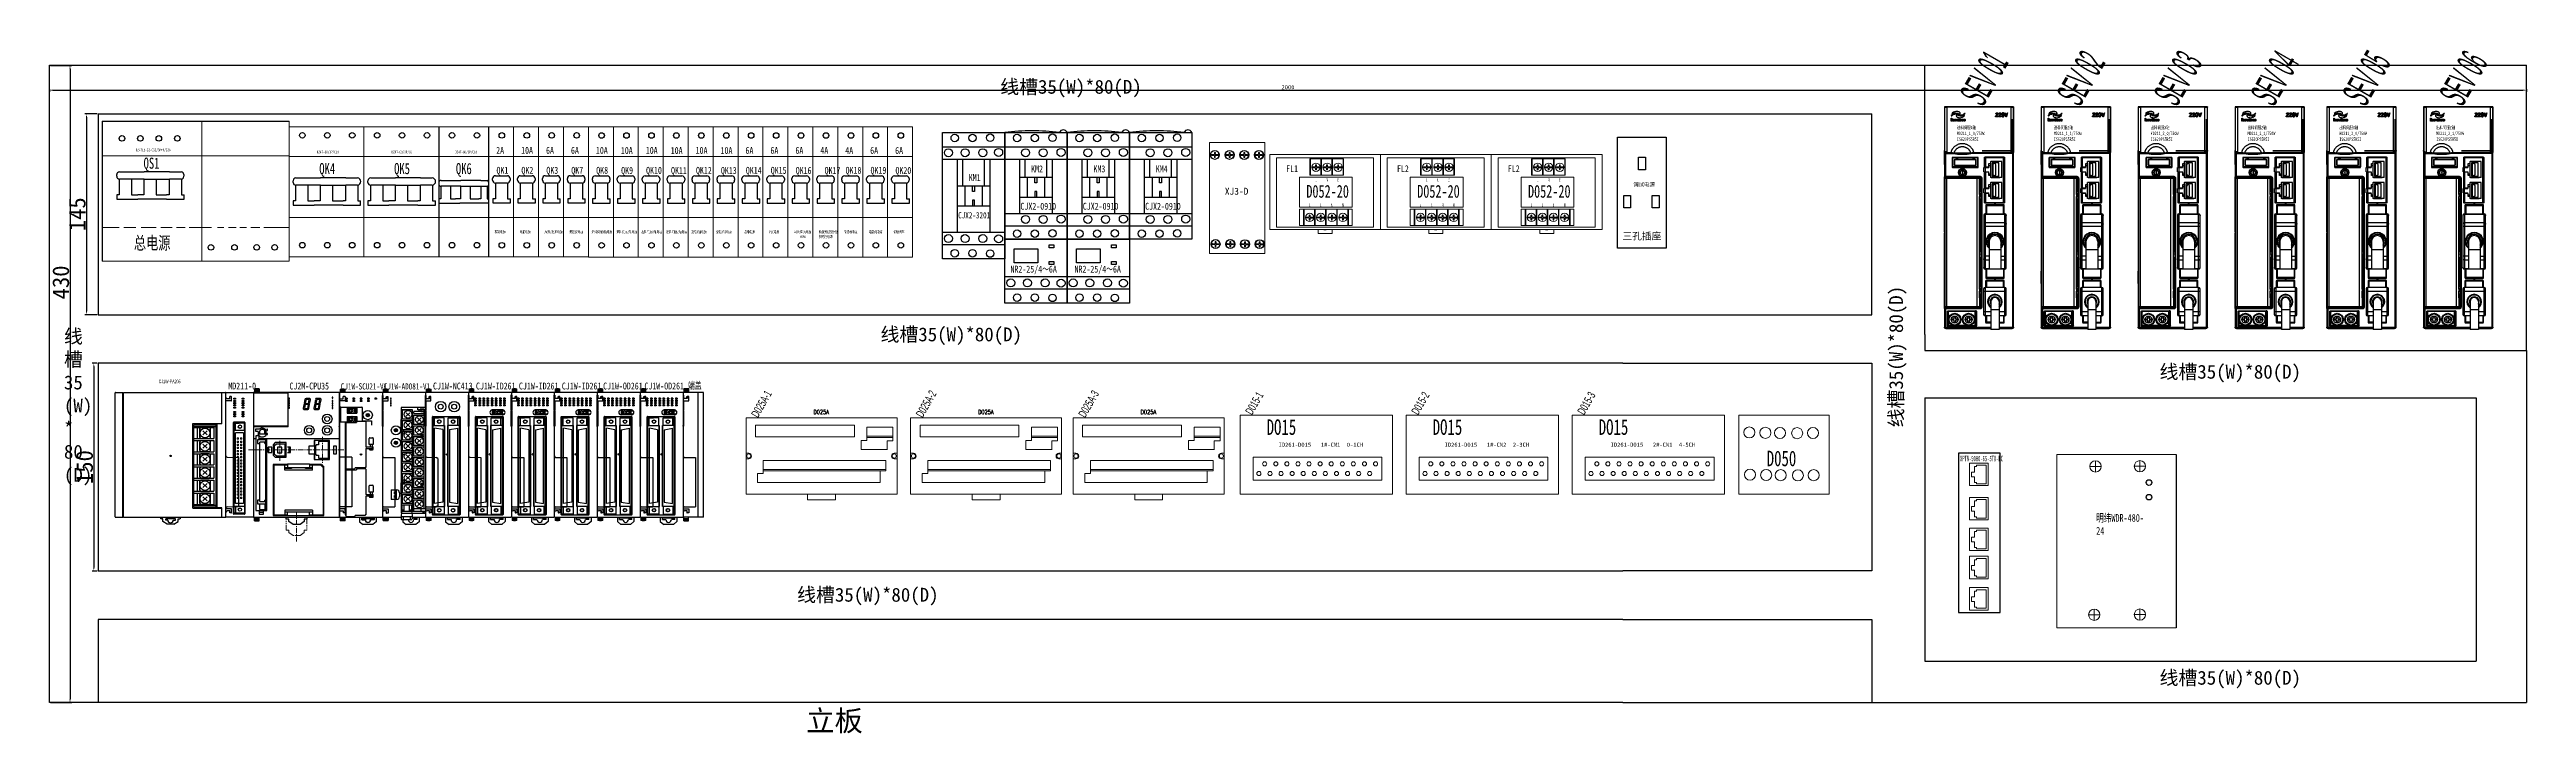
# Model space of a CAD drawing. Header units: millimetres. Extents: x -300 to 4617, y -106 to 3179.
# Drawn here: x 2011 to 3799, y 1274 to 1767 of the extents above; entities that cross this region are included whole.
import ezdxf
from ezdxf.enums import TextEntityAlignment as Align

# ---------------------------------------------------------------- set-up
doc = ezdxf.new("R2010")
doc.units = ezdxf.units.MM
doc.linetypes.add('CENTER', pattern=[2, 1.25, -0.25, 0.25, -0.25])
doc.linetypes.add('PHANTOM', pattern=[2.5, 1.25, -0.25, 0.25, -0.25, 0.25, -0.25])
for name, color, linetype in [('03___PRT_ALL_CURVES', 7, 'Continuous'), ('20_ALL_FEATURES', 7, 'Continuous'), ('MISC', 2, 'Continuous'), ('TEXT', 2, 'Continuous'), ('Z_OM_GAIKEI', 7, 'Continuous'), ('细实线层', 7, 'Continuous')]:
    doc.layers.add(name, color=color, linetype=linetype)
for name, color, linetype, lineweight in [('Z_OM_CENTER', 2, 'CENTER', 13), ('Z_OM_OUTLINE', 7, 'Continuous', 30), ('Z_OM_PHANTOM', 3, 'PHANTOM', 13)]:
    doc.layers.add(name, color=color, linetype=linetype, lineweight=lineweight)
doc.styles.add('BIGFONT', font='txt.shx', dxfattribs={"height": 2.2, "bigfont": 'bigfont'})
doc.styles.add('ST', font='', dxfattribs={"width": 0.8, "height": 300})
doc.styles.get("Standard").update_dxf_attribs({"font": ''})
doc.styles.add('WD', font='romans.shx', dxfattribs={"width": 0.8, "bigfont": 'gbcbig.shx'})
doc.styles.add('宋', font='', dxfattribs={"width": 0.7})
doc.styles.add('样式 0', font='')
doc.styles.add('样式 8', font='arial.ttf', dxfattribs={"width": 0.6, "height": 2.5})
doc.styles.get('ST').set_extended_font_data('SimSun')
doc.styles.get('Standard').set_extended_font_data('SimSun')
doc.styles.get('宋').set_extended_font_data('SimSun')
doc.styles.get('样式 0').set_extended_font_data('KaiTi_GB2312')
doc.dimstyles.new('ISO-25', dxfattribs={"dimtxt": 3, "dimasz": 2.5, "dimexe": 1.25, "dimexo": 0.625, "dimtad": 1, "dimtxsty": 'Standard', "dimcen": 2.5, "dimadec": 0, "dimazin": 0, "dimtfac": 1, "dimtmove": 0, "dimatfit": 3, "dimfxl": 1, "dimarcsym": 0})

msp = doc.modelspace()

# ---------------------------------------------------------------- texts
at = {"lineweight": 0, "style": '样式 8'}
for s, height, width, p in [('SEV 01', 20, 0.4, (3406.714, 1725.378)), ('SEV 02', 20, 0.4, (3476.651, 1725.378)), ('SEV 03', 20, 0.4, (3546.631, 1725.378)), ('SEV 04', 20, 0.4, (3616.568, 1725.378)), ('SEV 05', 20, 0.4, (3682.789, 1725.378)), ('SEV 06', 20, 0.4, (3752.726, 1725.378)), ('D025A-1', 6, 0.6, (2522.47, 1501.194)), ('D025A-2', 6, 0.6, (2641.324, 1501.194)), ('D025A-3', 6, 0.6, (2758.647, 1501.194)), ('D015-2', 6, 0.6, (2998.982, 1503.194)), ('D015-3', 6, 0.6, (3118.836, 1503.194)), ('D015-1', 6, 0.6, (2879.128, 1503.194))]:
    msp.add_text(s, height=height, rotation=60, dxfattribs=dict(at, width=width)).set_placement(p)
at = {"lineweight": 0, "attachment_point": 1}
for s, insert, char_height, width in [('线槽35(W)*80(D)', (2697.384, 1745.513), 10, 120.02374), ('{XJ3-D}', (2859.511, 1667.613), 5, 25.6048), ('线槽35\\P(W)\\P*\\P80\\P(D)', (2021.525, 1565.433), 10, 13.79767), ('线槽35(W)*80(D)', (2610.968, 1566.794), 10, 120.02374), ('线槽35(W)*80(D)', (3534.225, 1539.829), 10, 120.02374), ('线槽35(W)*80(D)', (2550.743, 1378.861), 10, 120.02374), ('线槽35(W)*80(D)', (3534.225, 1318.948), 10, 120.02374), ('立板', (2557.329, 1290.425), 15, 80.51664)]:
    msp.add_mtext(s, dxfattribs=dict(at, insert=insert, char_height=char_height, width=width))
at = {"lineweight": 0, "attachment_point": 1, "style": '宋'}
for s, insert, char_height, width in [('进料伺服X轴\\PMD211_1_0/750W\\PIS620PS5R5I', (3387.993, 1712.319), 2.5, 22.38818), ('进料伺服Z轴\\PMD211_1_1/750W\\PIS620PS5R5I', (3457.931, 1712.319), 2.5, 22.38818), ('出料伺服X轴\\PMD211_2_0/750W\\PIS620PS5R5I', (3527.868, 1712.319), 2.5, 22.38818), ('出料伺服Z轴\\PMD211_2_1/750W\\PIS620PS5R5I', (3597.805, 1712.319), 2.5, 22.38818), ('出料伺服X轴\\PMD211_2_0/750W\\PIS620PS5R5I', (3664.026, 1712.319), 2.5, 22.38818), ('出料伺服Z轴\\PMD211_2_1/750W\\PIS620PS5R5I', (3733.963, 1712.319), 2.5, 22.38818), ('控制电源', (2332.458, 1636.775), 2, 14.95364), ('电脑电源', (2350.458, 1636.775), 2, 14.95364), ('{\\fSimSun|b0|i0|c134|p2;风扇/插座电源}', (2368.458, 1636.775), 2, 15.2203), ('氦检仪电源', (2386.458, 1636.775), 2, 13.6203), ('进料伺服X轴电源', (2402.391, 1636.775), 2, 14.95364), ('进料伺服Z轴电源', (2420.391, 1636.775), 2, 14.95364), ('出料伺服X轴电源', (2438.391, 1636.775), 2, 14.95364), ('出料伺服Z轴电源', (2456.391, 1636.775), 2, 14.95364), ('复检X轴电源', (2474.391, 1636.775), 2, 14.95364), ('复检Y轴电源', (2492.391, 1636.775), 2, 14.95364), ('拉带电源', (2512.458, 1636.714), 2, 14.95364), ('PLC电源', (2530.458, 1636.714), 2, 14.95364), ('480W直流电源\\P    进线', (2548.458, 1636.775), 2, 12.6341), ('触摸屏&交换机&\\P扫码枪电源', (2566.458, 1636.714), 2, 14.95364), ('传感器电源', (2584.458, 1636.775), 2, 14.95364), ('电磁阀电源', (2602.458, 1636.714), 2, 14.95364), ('伺服刹车', (2620.458, 1636.775), 2, 14.95364), ('D050', (3250.689, 1477.854), 11.2, 74.37029), ('明纬WDR-480-\\P24 ', (3488.511, 1432.118), 5.6, 37.18515)]:
    msp.add_mtext(s, dxfattribs=dict(at, insert=insert, char_height=char_height, width=width))
at = {"lineweight": 0, "insert": (3339.042, 1494.672), "char_height": 10, "width": 120.02374, "attachment_point": 1, "rotation": 90}
msp.add_mtext('线槽35(W)*80(D)', dxfattribs=at)
at = {"color": 0, "lineweight": -2, "char_height": 3, "width": 61.03402, "attachment_point": 1}
for s, insert in [('ID261-DO15   1#-CN1  0-1CH               ', (2898.294, 1483.67)), ('{\\fSimSun|b0|i0|c134|p2;ID261-DO15   1#-CN2  2-3CH }              ', (3018.148, 1483.67)), ('ID261-DO15   2#-CN1  4-5CH               ', (3138.002, 1483.67))]:
    msp.add_mtext(s, dxfattribs=dict(at, insert=insert))
at = {"layer": 'MISC', "color": 0, "insert": (3154.285, 1671.39), "char_height": 2.8, "width": 16.56425, "attachment_point": 1, "style": '样式 0'}
msp.add_mtext('调试电源', dxfattribs=at)
at = {"layer": 'TEXT', "color": 0, "style": 'ST'}
for s, height, width, p in [('DZ47LE-32-C32/3P+N/32A', 2, 0.7, (2073.349, 1693.97)), ('QS1', 8, 0.7, (2079.038, 1681.385)), ('DZ47-60/3P/C10', 2, 0.7, (2203.974, 1692.413)), ('QK4', 8, 0.7, (2205.85, 1677.471)), ('DZ47-60/3P/C6', 2, 0.7, (2257.974, 1692.413)), ('QK5', 8, 0.7, (2259.85, 1677.471)), ('DZ47-60/2P/C10', 2, 0.7, (2303.81, 1692.413)), ('QK6', 8, 0.7, (2304.483, 1677.471)), ('2A', 5, 0.7, (2333.521, 1692.129)), ('QK1', 5, 0.7, (2333.753, 1677.7)), ('10A', 5, 0.7, (2351.521, 1692.129)), ('QK2', 5, 0.7, (2351.753, 1677.7)), ('6A', 5, 0.7, (2369.521, 1692.129)), ('QK3', 5, 0.7, (2369.753, 1677.7)), ('6A', 5, 0.7, (2387.521, 1692.129)), ('QK7', 5, 0.7, (2387.753, 1677.7)), ('10A', 5, 0.7, (2405.521, 1692.129)), ('QK8', 5, 0.7, (2405.753, 1677.7)), ('10A', 5, 0.7, (2423.521, 1692.068)), ('QK9', 5, 0.7, (2423.753, 1677.639)), ('10A', 5, 0.7, (2441.521, 1692.129)), ('QK10', 5, 0.7, (2441.753, 1677.7)), ('10A', 5, 0.7, (2459.521, 1692.068)), ('QK11', 5, 0.7, (2459.753, 1677.639)), ('10A', 5, 0.7, (2477.521, 1692.129)), ('QK12', 5, 0.7, (2477.753, 1677.7)), ('10A', 5, 0.7, (2495.521, 1692.068)), ('QK13', 5, 0.7, (2495.753, 1677.639)), ('6A', 5, 0.7, (2513.521, 1692.129)), ('QK14', 5, 0.7, (2513.753, 1677.7)), ('6A', 5, 0.7, (2531.521, 1692.129)), ('QK15', 5, 0.7, (2531.753, 1677.7)), ('6A', 5, 0.7, (2549.521, 1692.129)), ('QK16', 5, 0.7, (2549.753, 1677.639)), ('4A', 5, 0.7, (2567.521, 1692.129)), (' QK17', 5, 0.7, (2567.753, 1677.639)), ('4A', 5, 0.7, (2585.521, 1692.068)), ('QK18', 5, 0.7, (2585.753, 1677.7)), ('6A', 5, 0.7, (2603.521, 1692.129)), ('QK19', 5, 0.7, (2603.753, 1677.7)), ('6A', 5, 0.7, (2621.521, 1692.068)), ('QK20', 5, 0.7, (2621.753, 1677.639)), ('KM2', 5, 0.7, (2719.679, 1678.781)), ('KM3', 5, 0.7, (2764.679, 1678.781)), ('KM4', 5, 0.7, (2809.679, 1678.781)), ('FL1', 5, 0.7, (2903.771, 1678.898)), ('FL2', 5, 0.7, (2983.771, 1678.898)), ('FL2', 5, 0.7, (3063.771, 1678.898)), ('KM1', 5, 0.7, (2674.679, 1672.505)), ('D052-20', 9.216, 0.7, (2918.366, 1660.458)), ('D052-20', 9.216, 0.7, (2998.366, 1660.458)), ('D052-20', 9.216, 0.7, (3078.366, 1660.458)), ('CJX2-3201', 4.5, 0.7, (2666.994, 1645.525)), ('CJX2-0910', 5, 0.7, (2711.994, 1651.801)), ('CJX2-0910', 5, 0.7, (2756.994, 1651.801)), ('CJX2-0910', 5, 0.7, (2801.994, 1651.801)), ('总电源', 9.216, 0.7, (2072.018, 1623.195)), ('NR2-25/4～6A', 5, 0.7, (2704.775, 1606.416)), ('NR2-25/4～6A', 5, 0.7, (2751.013, 1606.416)), ('MD211-0', 5, 0.7, (2140.175, 1522.025)), ('CJ2M-CPU35', 5, 0.7, (2184.306, 1522.025)), ('CJ1W-SCU21-V1', 4.5, 0.7, (2221.388, 1522.023)), ('CJ1W-AD081-V1', 4.5, 0.7, (2252.388, 1522.022)), ('CJ1W-NC413', 5, 0.7, (2287.936, 1522.025)), ('CJ1W-ID261 ', 5, 0.7, (2318.936, 1522.025)), ('CJ1W-ID261 ', 5, 0.7, (2349.936, 1522.026)), ('CJ1W-ID261', 5, 0.7, (2380.936, 1522.026)), ('CJ1W-OD261', 5, 0.7, (2410.723, 1522.026)), ('CJ1W-OD261', 5, 0.7, (2440.531, 1522.026)), ('端盖', 5, 0.7, (2472.004, 1522.476)), ('XPTN-9000-65-5TX-DC', 4, 0.5, (3390.222, 1470.198))]:
    msp.add_text(s, height=height, dxfattribs=dict(at, width=width)).set_placement(p)
at = {"layer": 'TEXT', "color": 0, "style": 'ST', "oblique": 0.5, "width": 0.5}
for s, p in [('L', (2924.789, 1671.981)), ('N', (2932.789, 1671.981)), ('E', (2940.789, 1671.981)), ('L', (3004.789, 1671.981)), ('N', (3012.789, 1671.981)), ('E', (3020.789, 1671.981)), ('L', (3084.789, 1671.981)), ('N', (3092.789, 1671.981)), ('E', (3100.789, 1671.981)), ('L', (2920.299, 1653.873)), ('L', (2928.299, 1653.873)), ('N', (2936.299, 1653.873)), ('N', (2944.299, 1653.873)), ('L', (3000.299, 1653.873)), ('L', (3008.299, 1653.873)), ('N', (3016.299, 1653.873)), ('N', (3024.299, 1653.873)), ('L', (3080.299, 1653.873)), ('L', (3088.299, 1653.873)), ('N', (3096.299, 1653.873)), ('N', (3104.299, 1653.873))]:
    msp.add_text(s, height=2.5, dxfattribs=at).set_placement(p)

# ---------------------------------------------------------------- blocks, each defined once
blk = doc.blocks.new('CJ1W-PA205R')
at = {"layer": 'Z_OM_GAIKEI'}
for p, q in [((0, 0.3), (0, 89.7)), ((0.3, 90), (5.5, 90)), ((5.5, 0.3), (5.5, 90)), ((5.5, 90), (5.5, 89.9)), ((5.5, 0), (5.5, 90)), ((5.5, 89.9), (5.5, 89.7)), ((5.5, 89.7), (5.5, 89.9)), ((5.5, 89.7), (6, 89.7)), ((6, 89.9), (6, 90)), ((6, 90), (79.7, 90)), ((6, 89.7), (6, 89.9)), ((6, 89.9), (6, 89.7)), ((6, 0.3), (6, 89.7)), ((6, 0.3), (6, 89.7)), ((38, 90), (38.1, 90)), ((77.1, 89.7), (77.1, 90)), ((77.1, 89.7), (77.1, 90)), ((77.1, 67.5), (77.1, 89.7)), ((77.1, 67.3), (77.1, 89.7)), ((80, 0.3), (80, 89.7)), ((83.8, 84), (80, 84)), ((82.7, 85.5), (81, 85.5)), ((83.8, 87), (82.7, 87)), ((82.7, 85.5), (82.7, 87)), ((84, 84.2), (84, 86.8)), ((56.2, 67.5), (77.1, 67.5)), ((56.2, 6.5), (56.2, 67.5)), ((56.9, 66.7), (72.9, 66.7)), ((56.9, 7.3), (56.9, 66.7)), ((56.9, 65.5), (72.9, 65.5)), ((56.9, 64.8), (71.2, 64.8)), ((56.9, 56.7), (71.2, 56.7)), ((56.9, 55.3), (71.2, 55.3)), ((59.2, 64.8), (59.2, 56.7)), ((59.2, 55.3), (59.2, 47.2)), ((61, 63.7), (61, 57.8)), ((61, 54.2), (61, 48.3)), ((67.9, 64.7), (62, 64.7)), ((62, 56.8), (67.9, 56.8)), ((67.9, 55.2), (62, 55.2)), ((63.4, 59.3), (66.4, 62.2)), ((63.4, 62.2), (66.4, 59.3)), ((68.9, 57.8), (68.9, 63.7)), ((68.9, 48.3), (68.9, 54.2)), ((71.2, 64.8), (71.2, 56.7)), ((71.2, 55.3), (71.2, 47.2)), ((72.9, 6.5), (72.9, 67.5)), ((73.9, 67.3), (73.6, 67)), ((73.6, 6.9), (73.6, 67)), ((77.1, 67.3), (73.9, 67.3)), ((56.9, 47.2), (71.2, 47.2)), ((56.9, 45.8), (71.2, 45.8)), ((56.9, 37.7), (71.2, 37.7)), ((56.9, 36.3), (71.2, 36.3)), ((59.2, 45.8), (59.2, 37.7)), ((59.2, 36.3), (59.2, 28.2)), ((61, 44.7), (61, 38.8)), ((62, 47.3), (67.9, 47.3)), ((67.9, 45.7), (62, 45.7)), ((62, 37.8), (67.9, 37.8)), ((67.9, 36.2), (62, 36.2)), ((63.4, 49.8), (66.4, 52.7)), ((63.4, 52.7), (66.4, 49.8)), ((63.4, 40.3), (66.4, 43.2)), ((63.4, 43.2), (66.4, 40.3)), ((68.9, 38.8), (68.9, 44.7)), ((71.2, 45.8), (71.2, 37.7)), ((71.2, 36.3), (71.2, 28.2)), ((81, 43.2), (89, 43)), ((81, 43.2), (81, 43.2)), ((89, 43), (89, 7.6)), ((56.9, 28.2), (71.2, 28.2)), ((56.9, 26.8), (71.2, 26.8)), ((56.9, 18.7), (71.2, 18.7)), ((59.2, 26.8), (59.2, 18.7)), ((61, 35.2), (61, 29.3)), ((61, 25.7), (61, 19.8)), ((62, 28.3), (67.9, 28.3)), ((67.9, 26.7), (62, 26.7)), ((62, 18.8), (67.9, 18.8)), ((63.4, 30.8), (66.4, 33.7)), ((63.4, 33.7), (66.4, 30.8)), ((63.4, 21.3), (66.4, 24.2)), ((63.4, 24.2), (66.4, 21.3)), ((68.9, 29.3), (68.9, 35.2)), ((68.9, 19.8), (68.9, 25.7)), ((71.2, 26.8), (71.2, 18.7)), ((0.3, 0), (5.5, 0)), ((4, 0), (4.2, 0)), ((4.2, 0), (5.5, 0)), ((5.5, 0.1), (5.5, 0.3)), ((5.5, 0.3), (5.5, 0)), ((5.5, 0.3), (6, 0.3)), ((5.5, 0), (5.5, 0.1)), ((6, 0.3), (6, 0.1)), ((6, 0.1), (6, 0.3)), ((6, 0.1), (6, 0)), ((6, 0), (79.7, 0)), ((32.5, -0.1), (32.5, 0)), ((47.5, -0.1), (47.5, 0)), ((56.2, 6.5), (77.1, 6.5)), ((56.9, 17.3), (71.2, 17.3)), ((56.9, 9.2), (71.2, 9.2)), ((72.9, 8.4), (56.9, 8.4)), ((72.9, 7.3), (56.9, 7.3)), ((59.2, 17.3), (59.2, 9.2)), ((61, 16.2), (61, 10.3)), ((67.9, 17.2), (62, 17.2)), ((62, 9.3), (67.9, 9.3)), ((63.4, 11.8), (66.4, 14.7)), ((63.4, 14.7), (66.4, 11.8)), ((68.9, 10.3), (68.9, 16.2)), ((71.2, 17.3), (71.2, 9.2)), ((73.9, 6.7), (73.6, 6.9)), ((77.1, 6.7), (73.9, 6.7)), ((77.1, 0), (77.1, 6.7)), ((77.1, 0.3), (77.1, 6.5)), ((77.1, 0), (77.1, 0.3)), ((77.1, 0), (77.1, 0.3)), ((83.8, 6), (80, 6)), ((81, 7.4), (89, 7.6)), ((81, 7.4), (81, 7.4)), ((82.7, 4.5), (81, 4.5)), ((82.7, 3), (82.7, 4.5)), ((83.8, 3), (82.7, 3)), ((84, 3.2), (84, 5.8)), ((34.5, -1.1), (33.5, -1.1)), ((34.5, -3.1), (34.5, -1.1)), ((37.5, -5.1), (34.5, -3.1)), ((36.5, -2.1), (36.5, -1.1)), ((43.5, -1.1), (36.5, -1.1)), ((38, -2.1), (36.5, -2.1)), ((42.5, -5.1), (37.5, -5.1)), ((42, -2.1), (43.5, -2.1)), ((42.5, -5.1), (45.5, -3.1)), ((43.5, -2.1), (43.5, -1.1)), ((45.5, -3.1), (45.5, -1.1)), ((45.5, -1.1), (46.5, -1.1))]:
    blk.add_line(p, q, dxfattribs=at)
for centre, radius in [((64.9, 60.7), 3.5), ((64.9, 51.2), 3.5), ((40, 44.2), 0.5), ((64.9, 41.7), 3.5), ((64.9, 32.2), 3.5), ((64.9, 22.8), 3.5), ((64.9, 13.3), 3.5)]:
    blk.add_circle(centre, radius, dxfattribs=at)
for centre, radius, start, end in [((0.3, 89.7), 0.3, 90.5171, 178.493), ((79.7, 89.7), 0.3, 0.0073, 89.9933), ((81, 86.5), 1, 182.1937, 270.5228), ((83.8, 86.8), 0.2, 0.0061, 89.9925), ((83.8, 84.2), 0.2, 269.9992, 0.0008), ((62, 63.7), 1, 90, 180), ((62, 57.8), 1, 180, 270), ((62, 54.2), 1, 90, 180), ((67.9, 63.7), 1, 0, 90), ((67.9, 57.8), 1, 270, 0), ((67.9, 54.2), 1, 0, 90), ((62, 48.3), 1, 180, 270), ((62, 44.7), 1, 90, 180), ((62, 38.8), 1, 180, 270), ((62, 35.2), 1, 90, 180), ((67.9, 48.3), 1, 270, 0), ((67.9, 44.7), 1, 0, 90), ((67.9, 38.8), 1, 270, 0), ((67.9, 35.2), 1, 0, 90), ((81, 44.2), 1, 180, 269), ((62, 29.3), 1, 180, 270), ((62, 25.7), 1, 90, 180), ((62, 19.8), 1, 180, 270), ((67.9, 29.3), 1, 270, 0), ((67.9, 25.7), 1, 0, 90), ((67.9, 19.8), 1, 270, 0), ((0.3, 0.3), 0.3, 181.507, 269.4829), ((62, 16.2), 1, 90, 180), ((62, 10.3), 1, 180, 270), ((67.9, 16.2), 1, 0, 90), ((67.9, 10.3), 1, 270, 0), ((79.7, 0.3), 0.3, 270.007, 359.9921), ((81, 6.4), 1, 90.9994, 180.0007), ((81, 3.5), 1, 89.7386, 177.8063), ((83.8, 5.8), 0.2, 359.9998, 90.0002), ((83.8, 3.2), 0.2, 270.0066, 359.9946), ((33.5, -0.1), 1, 180, 270), ((40, -2.1), 2, 180, 0), ((46.5, -0.1), 1, 270, 0)]:
    blk.add_arc(centre, radius, start, end, dxfattribs=at)
at = {"linetype": 'Continuous', "style": 'BIGFONT'}
blk.add_attdef('CJ1W-PA205R', (31.4, 96), '', height=2.2, dxfattribs=at)
blk = doc.blocks.new('CJ2M-PU35')
at = {"layer": 'Z_OM_CENTER', "ltscale": 3}
for p, q in [((18.8, 55.1), (18.8, 40.7)), ((49.8, 57.9), (49.8, 39.1)), ((-3.8, 48.5), (65.2, 48.5)), ((31, 4.1), (31, -17.5))]:
    blk.add_line(p, q, dxfattribs=at)
at = {"layer": 'Z_OM_OUTLINE'}
for p, q in [((0, 90), (0, 0)), ((62, 90), (0, 90)), ((24.9, 89.5), (0, 89.5)), ((0.6, 92.7), (0.6, 90)), ((4.1, 92.7), (0.6, 92.7)), ((4.1, 92.1), (0.6, 92.1)), ((4.1, 91.7), (0.6, 91.7)), ((4.1, 91.3), (0.6, 91.3)), ((4.1, 90.9), (0.6, 90.9)), ((4.1, 92.7), (4.1, 90)), ((24.9, 65.6), (24.9, 90)), ((25, 65.3), (25, 90)), ((62, 0), (62, 90)), ((24.9, 88.6), (25, 88.6)), ((25, 88.2), (24.9, 88.2)), ((25, 86.8), (24.9, 86.8)), ((25.9, 85.9), (25.5, 85.9)), ((25.5, 85.9), (25.5, 85.1)), ((25.5, 85.1), (25.9, 85.1)), ((25.9, 84.3), (25.5, 84.3)), ((25.5, 84.3), (25.5, 83.5)), ((25.5, 83.5), (25.9, 83.5)), ((25.9, 82.7), (25.5, 82.7)), ((25.5, 82.7), (25.5, 81.9)), ((25.5, 81.9), (25.9, 81.9)), ((25.9, 81.1), (25.5, 81.1)), ((25.5, 81.1), (25.5, 80.3)), ((25.5, 80.3), (25.9, 80.3)), ((25.9, 79.5), (25.5, 79.5)), ((25.5, 79.5), (25.5, 78.7)), ((25.5, 78.7), (25.9, 78.7)), ((25.9, 85.1), (25.9, 85.9)), ((25.9, 83.5), (25.9, 84.3)), ((25.9, 81.9), (25.9, 82.7)), ((25.9, 80.3), (25.9, 81.1)), ((25.9, 78.7), (25.9, 79.5)), ((36.3, 81), (35.8, 78.6)), ((36.9, 81.7), (36.3, 81)), ((37, 85), (36.5, 82.2)), ((36.5, 82.2), (36.9, 81.7)), ((37.1, 81.3), (36.6, 78.5)), ((36.6, 78.5), (39.1, 78.5)), ((36.6, 77.7), (39.1, 77.7)), ((39.6, 81.3), (37.1, 81.3)), ((37.8, 84.9), (37.3, 82.1)), ((37.3, 82.1), (39.7, 82.1)), ((40.2, 85.7), (37.8, 85.7)), ((40.2, 84.9), (37.8, 84.9)), ((39.1, 78.5), (39.6, 81.3)), ((39.7, 82.1), (40.2, 84.9)), ((39.8, 78.4), (40.4, 81.2)), ((39.9, 81.7), (40.6, 82.4)), ((40.4, 81.2), (39.9, 81.7)), ((40.6, 82.4), (41, 84.8)), ((44, 81), (43.5, 78.6)), ((44.6, 81.7), (44, 81)), ((44.7, 85), (44.2, 82.2)), ((44.2, 82.2), (44.6, 81.7)), ((44.8, 81.3), (44.3, 78.5)), ((44.3, 78.5), (46.8, 78.5)), ((44.3, 77.7), (46.8, 77.7)), ((47.3, 81.3), (44.8, 81.3)), ((45.5, 84.9), (45, 82.1)), ((45, 82.1), (47.4, 82.1)), ((47.9, 85.7), (45.5, 85.7)), ((47.9, 84.9), (45.5, 84.9)), ((46.8, 78.5), (47.3, 81.3)), ((47.4, 82.1), (47.9, 84.9)), ((47.5, 78.4), (48.1, 81.2)), ((47.6, 81.7), (48.3, 82.4)), ((48.1, 81.2), (47.6, 81.7)), ((48.3, 82.4), (48.7, 84.8)), ((57.2, 86.6), (56.7, 86.6)), ((56.7, 86.6), (56.7, 85.8)), ((56.7, 85.8), (57.2, 85.8)), ((56.7, 84.2), (56.7, 83.5)), ((57.2, 84.2), (56.7, 84.2)), ((56.7, 83.5), (57.2, 83.5)), ((56.7, 82.4), (56.7, 81.6)), ((57.2, 82.4), (56.7, 82.4)), ((56.7, 81.6), (57.2, 81.6)), ((56.7, 80.8), (56.7, 80)), ((57.2, 80.8), (56.7, 80.8)), ((56.7, 80), (57.2, 80)), ((56.7, 79.2), (56.7, 78.4)), ((57.2, 79.2), (56.7, 79.2)), ((56.7, 78.4), (57.2, 78.4)), ((57.2, 85.8), (57.2, 86.6)), ((57.2, 83.5), (57.2, 84.2)), ((57.2, 81.6), (57.2, 82.4)), ((57.2, 80), (57.2, 80.8)), ((57.2, 78.4), (57.2, 79.2)), ((62, 85.5), (64.7, 85.5)), ((66, 84), (62, 84)), ((64.7, 85.5), (64.7, 87)), ((66, 87), (64.7, 87)), ((66, 87), (66, 84)), ((24.9, 65.6), (0, 65.6)), ((25, 65.3), (0, 65.3)), ((0, 56.8), (1.6, 56.8)), ((1.5, 65.6), (1.5, 65.3)), ((1.6, 58.8), (1.6, 4.8)), ((3.9, 58.8), (1.6, 58.8)), ((1.7, 61.9), (1.7, 63.8)), ((1.7, 63.8), (4.6, 63.8)), ((3.3, 61.9), (1.7, 61.9)), ((2.7, 55.9), (2.7, 53.2)), ((8.5, 55.9), (2.7, 55.9)), ((9.3, 59.9), (3.1, 59.9)), ((3.9, 56.6), (3.9, 58.8)), ((3.9, 56.8), (62, 56.8)), ((9.5, 56.6), (3.9, 56.6)), ((4.5, 11.2), (4.5, 54.2)), ((8, 54.2), (4.5, 54.2)), ((8, 53.2), (8, 54.2)), ((8.5, 65.3), (8.5, 65.6)), ((8.5, 56.6), (8.5, 4.8)), ((9.5, 65.6), (9.5, 65.3)), ((9.9, 63.4), (9.5, 63.4)), ((9.5, 63.4), (9.5, 62.5)), ((9.5, 62.5), (9.9, 62.5)), ((9.5, 60.4), (9.5, 59.6)), ((9.9, 60.4), (9.5, 60.4)), ((9.5, 59.6), (9.9, 59.6)), ((9.5, 4.8), (9.5, 56.6)), ((9.9, 62.5), (9.9, 63.4)), ((9.9, 59.6), (9.9, 60.4)), ((15.6, 53.8), (14, 52.2)), ((23.6, 53.8), (15.6, 53.8)), ((17.5, 65.3), (17.5, 65.6)), ((18.5, 65.6), (18.5, 65.3)), ((19.5, 65.3), (19.5, 65.6)), ((23.6, 43.2), (23.6, 53.8)), ((24.4, 65.6), (24.4, 65.3)), ((24.5, 65.3), (24.5, 65.6)), ((54.8, 55.4), (43.8, 55.4)), ((43.8, 55.4), (43.8, 51.2)), ((44, 55.4), (44, 41.6)), ((54, 54.5), (46.8, 54.5)), ((46.8, 54.5), (46.8, 52.2)), ((54, 42.5), (54, 54.5)), ((54.8, 41.6), (54.8, 55.4)), ((2.7, 53.2), (4.5, 53.2)), ((8, 53.2), (8.5, 53.2)), ((13.1, 50.4), (10.4, 50.4)), ((10.4, 46.6), (10.4, 50.4)), ((10.4, 46.6), (13.1, 46.6)), ((10.9, 46.6), (10.9, 50.4)), ((13.1, 46.6), (13.1, 50.4)), ((14, 52.2), (14, 44.8)), ((14, 44.8), (15.6, 43.2)), ((14.2, 37.9), (14.2, 1.2)), ((24.5, 37.9), (14.2, 37.9)), ((14.5, 37.5), (14.5, 1.6)), ((24.5, 37.5), (14.5, 37.5)), ((16.4, 52.7), (14.9, 51.2)), ((14.9, 51.2), (14.9, 45.8)), ((14.9, 45.8), (16.4, 44.3)), ((15.6, 43.2), (23.6, 43.2)), ((22.7, 52.7), (16.4, 52.7)), ((16.4, 44.3), (22.7, 44.3)), ((20.3, 50.5), (17.3, 50.5)), ((17.3, 50.5), (17.3, 46.5)), ((17.3, 46.5), (20.3, 46.5)), ((20.3, 46.5), (20.3, 50.5)), ((22.5, 34), (22.5, 37.5)), ((22.7, 44.3), (22.7, 52.7)), ((26.7, 50.4), (24.5, 50.4)), ((24.5, 46.6), (26.7, 46.6)), ((40.4, 38.2), (24.5, 38.2)), ((24.5, 38.2), (24.5, 35.5)), ((25.5, 50.4), (25.5, 46.6)), ((26.7, 46.6), (26.7, 50.4)), ((43.8, 51.2), (39.9, 51.2)), ((39.9, 51.2), (39.9, 45.8)), ((39.9, 45.8), (43.8, 45.8)), ((40.4, 38.2), (40.4, 35.5)), ((48.9, 37.9), (40.4, 37.9)), ((48.4, 37.5), (40.4, 37.5)), ((42.5, 34), (42.5, 37.5)), ((43.8, 45.8), (43.8, 41.6)), ((43.8, 41.6), (54.8, 41.6)), ((45.1, 51.7), (44.6, 51.7)), ((44.6, 51.7), (44.6, 45.3)), ((44.6, 45.3), (45.1, 45.3)), ((46.8, 52.2), (45.1, 52.2)), ((45.1, 52.2), (45.1, 51.7)), ((45.1, 45.3), (45.1, 44.8)), ((45.1, 44.8), (46.8, 44.8)), ((46.8, 44.8), (46.8, 42.5)), ((46.8, 42.5), (54, 42.5)), ((50.4, 35.5), (48.4, 37.5)), ((48.9, 37.9), (50.6, 36.2)), ((50.6, 1.2), (50.6, 36.2)), ((59.8, 51.2), (57.7, 51.2)), ((57.7, 51.2), (57.7, 45.8)), ((57.7, 45.8), (59.8, 45.8)), ((59.8, 45.8), (59.8, 51.2)), ((71, 43.2), (62, 43.2)), ((71, 43.2), (71, 7.4)), ((42.5, 35.5), (22.5, 35.5)), ((27.4, 35.1), (22.5, 35.1)), ((42.5, 34), (22.5, 34)), ((27.4, 35.5), (27.4, 35.1)), ((37.5, 35.1), (37.5, 35.5)), ((42.5, 35.1), (37.5, 35.1)), ((50.4, 1.6), (50.4, 35.5)), ((0, 0), (62, 0)), ((0.6, -2.7), (0.6, 0)), ((1.6, 4.8), (9.5, 4.8)), ((2.7, 12.2), (2.7, 9.5)), ((4.5, 12.2), (2.7, 12.2)), ((2.7, 9.5), (8.5, 9.5)), ((4, 4.4), (4, 2.1)), ((7.2, 3.4), (4, 3.4)), ((4, 2.1), (7.2, 2.1)), ((4.1, -2.7), (4.1, 0)), ((4.2, 9.3), (4.2, 5.5)), ((8.3, 9.3), (4.2, 9.3)), ((4.2, 5.5), (8.3, 5.5)), ((4.5, 11.2), (8, 11.2)), ((7.2, 2.1), (7.2, 4.4)), ((8.5, 12.2), (8, 12.2)), ((8, 11.2), (8, 12.2)), ((8.3, 5.5), (8.3, 9.3)), ((14.2, 1.2), (24.5, 1.2)), ((14.5, 1.6), (24.5, 1.6)), ((42.5, 5.1), (22.5, 5.1)), ((22.5, 5.1), (22.5, 1.6)), ((42.5, 3.6), (22.5, 3.6)), ((23.5, -1.4), (23.5, 0)), ((24.5, 0.9), (24.5, 3.6)), ((40.4, 0.9), (24.5, 0.9)), ((38.5, 0), (38.5, -1.4)), ((40.4, 0.9), (40.4, 3.6)), ((40.4, 1.6), (50.4, 1.6)), ((40.4, 1.2), (50.6, 1.2)), ((42.5, 5.1), (42.5, 1.6)), ((71, 7.4), (62, 7.4)), ((66, 6), (62, 6)), ((62, 4.5), (64.7, 4.5)), ((64.7, 4.5), (64.7, 3)), ((66, 3), (64.7, 3)), ((66, 3), (66, 6)), ((0.6, -0.9), (4.1, -0.9)), ((0.6, -1.3), (4.1, -1.3)), ((0.6, -1.7), (4.1, -1.7)), ((0.6, -2.1), (4.1, -2.1)), ((0.6, -2.7), (4.1, -2.7)), ((25.5, -1.4), (23.5, -1.4)), ((25.5, -3.2), (25.5, -1.4)), ((28.5, -5.4), (25.5, -3.2)), ((33.5, -5.4), (28.5, -5.4)), ((36.5, -3.2), (33.5, -5.4)), ((38.5, -1.4), (36.5, -1.4)), ((36.5, -1.4), (36.5, -3.2))]:
    blk.add_line(p, q, dxfattribs=at)
for centre, radius in [((53.1, 70.9), 3.5), ((53.1, 70.9), 1.75), ((40.1, 62.7), 3.5), ((40.1, 62.7), 1.75), ((53.1, 62.7), 3.5), ((53.1, 62.7), 1.75)]:
    blk.add_circle(centre, radius, dxfattribs=at)
for centre, radius, start, end in [((36.6, 78.5), 0.822, 171.7633, 268.2367), ((37.8, 84.9), 0.8, 90, 170), ((39.1, 78.5), 0.8, 270, 350), ((40.2, 84.9), 0.8, 350, 90), ((44.3, 78.5), 0.822, 171.7633, 268.2367), ((45.5, 84.9), 0.84, 92.2492, 167.7508), ((46.8, 78.5), 0.8, 270, 350), ((47.9, 84.9), 0.8, 350, 90), ((6.2, 61.3), 3.41, 205.2179, 334.7821), ((7.2, 61.5), 3.89, 174.3127, 204.4208), ((6.2, 61.3), 2, 313.3228, 226.6772), ((6.2, 61.3), 2.98, 331.7189, 122.6786)]:
    blk.add_arc(centre, radius, start, end, dxfattribs=at)
at = {"layer": 'Z_OM_PHANTOM', "ltscale": 3}
for p, q in [((23.5, -9.3), (23.5, -1.4)), ((25.5, -9.3), (23.5, -9.3)), ((25.5, -9.3), (25.5, -11.1)), ((28.5, -13.3), (25.5, -11.1)), ((33.5, -13.3), (28.5, -13.3)), ((36.5, -11.1), (33.5, -13.3)), ((36.5, -9.3), (36.5, -11.1)), ((38.5, -9.3), (36.5, -9.3)), ((38.5, -1.4), (38.5, -9.3))]:
    blk.add_line(p, q, dxfattribs=at)
blk = doc.blocks.new('CJ1W-TER')
at = {"layer": 'Z_OM_OUTLINE'}
for p, q in [((0, 90), (0, 0)), ((14.7, 90), (0, 90)), ((4, 92.7), (0.5, 92.7)), ((0.5, 92.7), (0.5, 90)), ((4, 92.1), (0.5, 92.1)), ((4, 91.7), (0.5, 91.7)), ((4, 91.3), (0.5, 91.3)), ((4, 90.9), (0.5, 90.9)), ((4, 92.7), (4, 90)), ((11, 0), (11, 90)), ((14.7, 0), (14.7, 90)), ((14.7, 0), (0, 0)), ((0.5, -2.7), (0.5, 0)), ((4, -2.7), (4, 0)), ((0.5, -0.9), (4, -0.9)), ((0.5, -1.3), (4, -1.3)), ((0.5, -1.7), (4, -1.7)), ((0.5, -2.1), (4, -2.1)), ((0.5, -2.7), (4, -2.7))]:
    blk.add_line(p, q, dxfattribs=at)
blk = doc.blocks.new('CJ1W-SCU21')
at = {"layer": 'Z_OM_GAIKEI'}
for p, q in [((0, 89.7), (0, 0.3)), ((30.7, 90), (0.3, 90)), ((0.5, 92.5), (4, 92.5)), ((0.5, 92.5), (0.5, 92.1)), ((0.5, 92.1), (4, 92.1)), ((0.5, 92.1), (0.5, 91.7)), ((0.5, 91.7), (4, 91.7)), ((0.5, 91.7), (0.5, 91.3)), ((0.5, 91.3), (4, 91.3)), ((0.5, 91.3), (0.5, 90.9)), ((0.5, 90.9), (4, 90.9)), ((0.5, 90.9), (0.5, 90)), ((1.5, 92.7), (1.5, 92.5)), ((1.5, 92.7), (3.1, 92.7)), ((2.1, 92.7), (2.1, 92.5)), ((2.5, 92.7), (2.5, 92.5)), ((3.1, 92.7), (3.1, 92.5)), ((4, 92.1), (4, 92.5)), ((4, 91.7), (4, 92.1)), ((4, 91.3), (4, 91.7)), ((4, 90.9), (4, 91.3)), ((4, 90), (4, 90.9)), ((31, 89.7), (31, 0.3)), ((-0.3, 87.9), (-0.3, 77)), ((0, 87.9), (-0.3, 87.9)), ((-0.3, 77), (0, 77)), ((-0.3, 76.5), (-0.3, 65.6)), ((-0.3, 76.5), (0, 76.5)), ((-0.1, 77), (-0.1, 76.5)), ((0.7, 79.3), (0.7, 69.1)), ((0.9, 79.5), (16.1, 79.5)), ((5.6, 85.9), (4.4, 85.9)), ((4.4, 85.9), (4.4, 85.1)), ((5.6, 85.1), (4.4, 85.1)), ((5.6, 84.3), (4.4, 84.3)), ((4.4, 84.3), (4.4, 83.5)), ((5.6, 83.5), (4.4, 83.5)), ((5.6, 85.9), (5.6, 85.1)), ((5.6, 84.3), (5.6, 83.5)), ((5.6, 78.8), (12.4, 78.8)), ((5.6, 78.8), (5.6, 75)), ((6, 78.4), (5.6, 78.4)), ((6, 78), (5.6, 78)), ((6, 77.9), (5.6, 77.9)), ((6, 75.9), (5.6, 75.9)), ((6, 75.9), (5.6, 75.9)), ((6, 75.5), (5.6, 75.5)), ((5.6, 75), (12.4, 75)), ((5.6, 72.7), (5.6, 68.4)), ((5.6, 72.7), (12.4, 72.7)), ((6, 72.3), (5.6, 72.3)), ((6, 71.9), (5.6, 71.9)), ((6, 71.8), (5.6, 71.8)), ((6, 78.8), (6, 78.4)), ((6, 78), (6, 77.9)), ((6.2, 77.9), (6, 77.9)), ((6, 75.9), (6, 75.9)), ((6.2, 75.9), (6, 75.9)), ((6, 75.5), (6, 75)), ((6, 72.7), (6, 72.3)), ((6, 71.9), (6, 71.8)), ((6.2, 71.8), (6, 71.8)), ((6.2, 77.9), (6.2, 76.9)), ((6.2, 76.9), (6.2, 75.9)), ((6.2, 71.8), (6.2, 70.8)), ((6.5, 78.8), (6.5, 76.9)), ((6.5, 76.9), (6.5, 75)), ((6.5, 72.7), (6.5, 70.8)), ((8, 77.9), (9, 77.9)), ((8, 76), (8, 76)), ((8, 76), (9, 76)), ((8, 71.8), (9, 71.8)), ((9, 76.9), (8.9, 76.9)), ((10.8, 85.9), (9.6, 85.9)), ((9.6, 85.9), (9.6, 85.1)), ((10.8, 85.1), (9.6, 85.1)), ((10.8, 84.3), (9.6, 84.3)), ((9.6, 84.3), (9.6, 83.5)), ((10.8, 83.5), (9.6, 83.5)), ((11, 77.2), (10.7, 77.2)), ((10.7, 77.2), (10.7, 76.9)), ((10.7, 76.9), (10.7, 76.7)), ((11, 76.7), (10.7, 76.7)), ((10.8, 85.9), (10.8, 85.1)), ((10.8, 84.3), (10.8, 83.5)), ((11.5, 78.8), (11.5, 76.9)), ((11.5, 76.9), (11.5, 75)), ((11.5, 72.7), (11.5, 70.8)), ((12, 77.9), (11.7, 77.9)), ((11.7, 76.9), (11.7, 77.9)), ((11.7, 75.9), (11.7, 76.9)), ((12, 75.9), (11.7, 75.9)), ((12, 71.8), (11.7, 71.8)), ((11.7, 70.8), (11.7, 71.8)), ((12, 77.9), (12, 78.8)), ((12.4, 77.9), (12, 77.9)), ((12, 75), (12, 75.9)), ((12.4, 75.9), (12, 75.9)), ((12, 71.8), (12, 72.7)), ((12.4, 71.8), (12, 71.8)), ((12.4, 78.8), (12.4, 75)), ((12.4, 72.7), (12.4, 69)), ((16.1, 85.9), (14.9, 85.9)), ((14.9, 85.9), (14.9, 85.1)), ((16.1, 85.1), (14.9, 85.1)), ((16.1, 84.3), (14.9, 84.3)), ((14.9, 84.3), (14.9, 83.5)), ((16.1, 83.5), (14.9, 83.5)), ((16.1, 85.9), (16.1, 85.1)), ((16.1, 84.3), (16.1, 83.5)), ((16.3, 79.3), (16.3, 69.4)), ((19.2, 74), (20.1, 74.3)), ((19.2, 73.5), (20.1, 73.2)), ((21.3, 85.9), (20.1, 85.9)), ((20.1, 85.9), (20.1, 85.1)), ((21.3, 85.1), (20.1, 85.1)), ((21.3, 84.3), (20.1, 84.3)), ((20.1, 84.3), (20.1, 83.5)), ((21.3, 83.5), (20.1, 83.5)), ((20.1, 74.3), (20.1, 74)), ((20.1, 74), (21.5, 74)), ((20.1, 73.5), (21.5, 73.5)), ((20.1, 73.2), (20.1, 73.5)), ((21.3, 85.9), (21.3, 85.1)), ((21.3, 84.3), (21.3, 83.5)), ((26.6, 85.9), (25.4, 85.9)), ((25.4, 85.9), (25.4, 85.1)), ((26.6, 85.1), (25.4, 85.1)), ((26.6, 85.9), (26.6, 85.1)), ((31.2, 87.9), (31, 87.5)), ((31, 87.9), (31.3, 87.9)), ((31, 84), (35, 84)), ((31, 84), (35, 84)), ((31.3, 77), (31, 77)), ((31.3, 76.5), (31, 76.5)), ((31.1, 77), (31.1, 76.5)), ((31.3, 87.9), (31.3, 85.8)), ((31.3, 84), (31.3, 77)), ((31.3, 76.5), (31.3, 65.6)), ((34, 85.5), (32, 85.5)), ((34, 85.5), (32, 85.5)), ((33.7, 85.5), (33.7, 87)), ((33.7, 87), (34, 87)), ((33.7, 87), (34, 87)), ((33.7, 85.5), (33.7, 87)), ((35, 87), (34, 87)), ((35, 87), (34, 87)), ((34, 87), (34, 85.5)), ((34, 87), (34, 85.5)), ((35, 84), (35, 87)), ((35, 84), (35, 87)), ((0, 65.6), (-0.3, 65.6)), ((-0.2, 65.6), (0, 66.1)), ((0.9, 68.9), (5.6, 68.9)), ((4, 68.2), (4, 1.7)), ((4.7, 68.2), (4, 68.2)), ((4.5, 68.2), (4.5, 1.7)), ((4.5, 67.9), (4.5, 35.4)), ((5, 68.4), (12.3, 68.4)), ((6, 69.8), (5.6, 69.8)), ((6, 69.8), (5.6, 69.8)), ((6, 69.4), (5.6, 69.4)), ((6, 68.6), (5.6, 68.6)), ((6, 69.8), (6, 69.8)), ((6.2, 69.8), (6, 69.8)), ((6, 69.4), (6, 68.6)), ((6, 68.6), (6, 68.4)), ((6.2, 70.8), (6.2, 69.8)), ((6.5, 70.8), (6.5, 68.6)), ((9, 68.6), (6.5, 68.6)), ((8, 69.9), (8, 69.9)), ((8, 69.9), (9, 69.9)), ((9, 68.8), (9, 68.6)), ((11.5, 68.6), (9, 68.6)), ((11, 71.1), (10.7, 71.1)), ((10.7, 71.1), (10.7, 70.8)), ((10.7, 70.8), (10.7, 70.6)), ((11, 70.6), (10.7, 70.6)), ((11.5, 70.8), (11.5, 68.6)), ((11.7, 69.8), (11.7, 70.8)), ((11.8, 69.8), (11.7, 69.8)), ((12, 69.8), (11.8, 69.8)), ((12, 68.6), (12, 69.8)), ((12.4, 69.8), (12, 69.8)), ((12.3, 68.6), (12, 68.6)), ((12, 68.4), (12, 68.6)), ((12.3, 68.9), (12.3, 68.4)), ((12.8, 69.4), (18.5, 69.4)), ((16.3, 69.5), (23, 69.5)), ((19, 68.9), (19, 51.2)), ((19, 68.2), (19.1, 68.2)), ((19.1, 68.2), (19.1, 50.8)), ((21.5, 52.4), (21.5, 56.9)), ((21.9, 57.4), (23.9, 57.4)), ((23, 69.5), (23, 66.4)), ((24.4, 56.9), (24.4, 52.4)), ((31.2, 65.6), (31, 66.1)), ((31, 65.6), (31.3, 65.6)), ((11.2, 35.9), (18.5, 35.9)), ((11.2, 35.9), (11.2, 35.4)), ((18.6, 35.9), (19.1, 35.9)), ((19, 49.2), (19, 36.4)), ((19.1, 49.5), (19.1, 35.9)), ((19.4, 50.7), (24.4, 50.7)), ((19.4, 49.7), (23.5, 49.7)), ((23.4, 52.4), (21.5, 52.4)), ((21.5, 49.7), (21.5, 49.2)), ((21.9, 48.7), (23.9, 48.7)), ((22.3, 50.7), (22.3, 52.4)), ((24.4, 52.4), (23.4, 52.4)), ((23.5, 52.4), (23.5, 49.7)), ((24.4, 49.2), (24.4, 50.7)), ((32, 43.2), (40, 43.1)), ((40, 43.1), (40, 7.6)), ((40, 42.4), (40, 25.3)), ((4.5, 33.6), (4.5, 1.1)), ((5, 34.9), (10.7, 34.9)), ((5, 34.1), (12.3, 34.1)), ((5.5, 34.9), (5.5, 34.1)), ((6, 34.9), (6, 34.1)), ((12.3, 34.6), (12.3, 34.1)), ((12.8, 35.1), (18.5, 35.1)), ((19, 34.6), (19, 16.9)), ((19, 33.9), (19.1, 33.9)), ((19.1, 33.9), (19.1, 16.5)), ((21.5, 18.1), (21.5, 22.6)), ((23.4, 18.1), (21.5, 18.1)), ((21.9, 23.1), (23.9, 23.1)), ((22.3, 16.4), (22.3, 18.1)), ((24.4, 18.1), (23.4, 18.1)), ((23.5, 18.1), (23.5, 15.4)), ((24.4, 22.6), (24.4, 18.1)), ((40, 25.3), (40, 8.2)), ((0.3, 0), (30.7, 0)), ((0.5, 0), (0.5, -0.9)), ((4, 1.7), (4.5, 1.7)), ((4, -0.9), (4, 0)), ((5, 0.6), (10.7, 0.6)), ((11.2, 1.6), (18.5, 1.6)), ((11.2, 1.6), (11.2, 1.1)), ((14.5, 0), (14.5, -3.3)), ((18.8, 1.7), (19.1, 1.7)), ((19, 14.9), (19, 2.1)), ((19.1, 15.2), (19.1, 1.7)), ((19.4, 16.4), (24.4, 16.4)), ((19.4, 15.4), (23.5, 15.4)), ((21.5, 15.4), (21.5, 14.9)), ((21.9, 14.4), (23.9, 14.4)), ((24.4, 14.9), (24.4, 16.4)), ((26.5, 0), (26.5, -3.3)), ((31, 6), (35, 6)), ((31, 6), (35, 6)), ((32, 7.5), (40, 7.6)), ((34, 4.5), (32, 4.5)), ((34, 4.5), (32, 4.5)), ((33.7, 4.5), (33.7, 3)), ((33.7, 4.5), (33.7, 3)), ((33.7, 3), (34, 3)), ((33.7, 3), (34, 3)), ((34, 3), (34, 4.5)), ((34, 3), (34, 4.5)), ((35, 3), (34, 3)), ((35, 3), (34, 3)), ((35, 6), (35, 3)), ((35, 6), (35, 3)), ((4, -0.9), (0.5, -0.9)), ((0.5, -0.9), (0.5, -1.3)), ((4, -1.3), (0.5, -1.3)), ((0.5, -1.3), (0.5, -1.7)), ((4, -1.7), (0.5, -1.7)), ((0.5, -1.7), (0.5, -2.1)), ((4, -2.1), (0.5, -2.1)), ((0.5, -2.1), (0.5, -2.5)), ((4, -2.5), (0.5, -2.5)), ((1.5, -2.7), (1.5, -2.5)), ((3.1, -2.7), (1.5, -2.7)), ((2.1, -2.7), (2.1, -2.5)), ((2.5, -2.7), (2.5, -2.5)), ((3.1, -2.7), (3.1, -2.5)), ((4, -1.3), (4, -0.9)), ((4, -1.7), (4, -1.3)), ((4, -2.1), (4, -1.7)), ((4, -2.5), (4, -2.1)), ((14.5, -3.3), (17, -5.3)), ((25, -0.8), (16, -0.8)), ((16, -1.8), (16, -0.8)), ((16, -0.8), (16.2, -0.9)), ((16, -1.8), (16.2, -1.6)), ((16, -1.8), (18.5, -1.8)), ((16.2, -0.9), (16.2, -1.6)), ((16.2, -0.9), (24.9, -0.9)), ((16.2, -1.6), (18.7, -1.6)), ((24, -5.3), (17, -5.3)), ((18.5, -1.8), (18.7, -1.6)), ((18.7, -1.6), (18.7, -1.8)), ((22.4, -1.6), (22.4, -1.8)), ((24.9, -1.6), (22.4, -1.6)), ((22.5, -1.8), (22.4, -1.6)), ((25, -1.8), (22.5, -1.8)), ((26.5, -3.3), (24, -5.3)), ((25, -0.8), (24.9, -0.9)), ((24.9, -0.9), (24.9, -1.6)), ((25, -1.8), (24.9, -1.6)), ((25, -1.8), (25, -0.8))]:
    blk.add_line(p, q, dxfattribs=at)
for centre, radius in [((20.4, 73.7), 3.3), ((20.4, 73.7), 1.19), ((15.5, 45.3), 0.5)]:
    blk.add_circle(centre, radius, dxfattribs=at)
for centre, radius, start, end in [((0.3, 89.7), 0.3, 90, 180), ((30.7, 89.7), 0.3, 0, 90), ((0.9, 79.3), 0.2, 90, 180), ((9, 76.9), 2, 108.1926, 180), ((8, 76.9), 0.95, 90, 180), ((9, 76.9), 2, 180, 251.8018), ((8, 76.9), 0.95, 180, 270.7955), ((9, 70.8), 2, 108.1926, 180), ((8, 70.8), 0.95, 90, 180), ((8, 76.9), 0.95, 0, 90), ((8, 76.9), 0.95, 270.7955, 0), ((8, 70.8), 0.95, 0, 90), ((9, 76.9), 0.95, 359.8785, 90), ((9, 76.9), 0.95, 270, 359.8785), ((9, 70.8), 0.95, 359.8785, 90), ((9, 76.9), 2, 7.1808, 71.8074), ((9, 76.9), 2, 288.1982, 352.8192), ((9, 70.8), 2, 7.1808, 71.8074), ((16.1, 79.3), 0.2, 0, 90), ((32, 86.5), 1, 180, 270), ((32, 86.5), 1, 180, 270), ((0.9, 69.1), 0.2, 180, 270), ((5, 67.9), 0.495, 90, 180), ((9, 70.8), 2, 180, 270), ((8, 70.8), 0.95, 180, 270.4593), ((8, 70.8), 0.95, 270.4593, 0), ((9, 70.8), 0.95, 270, 359.8785), ((9, 70.8), 2, 270, 352.8192), ((12.8, 68.9), 0.495, 90, 180), ((18.5, 68.9), 0.495, 0, 90), ((21.9, 56.9), 0.495, 90, 180), ((23.9, 56.9), 0.495, 0, 90), ((18.5, 36.4), 0.495, 270, 0), ((19.4, 51.2), 0.495, 180, 270), ((19.4, 49.2), 0.495, 90, 180), ((21.9, 49.2), 0.495, 180, 270), ((23.9, 49.2), 0.495, 270, 0), ((32, 44.2), 1, 180.0001, 269.0001), ((5, 35.4), 0.495, 180, 270), ((5, 33.6), 0.495, 90, 180), ((10.7, 35.4), 0.495, 270, 0), ((12.8, 34.6), 0.495, 90, 180), ((18.5, 34.6), 0.495, 0, 90), ((21.9, 22.6), 0.495, 90, 180), ((23.9, 22.6), 0.495, 0, 90), ((0.3, 0.3), 0.3, 180, 270), ((5, 1.1), 0.495, 180, 270), ((10.7, 1.1), 0.495, 270, 0), ((18.5, 2.1), 0.495, 270, 0), ((19.4, 16.9), 0.495, 180, 270), ((19.4, 14.9), 0.495, 90, 180), ((21.9, 14.9), 0.495, 180, 270), ((23.9, 14.9), 0.495, 270, 0), ((30.7, 0.3), 0.3, 270, 0), ((32, 6.5), 1, 91, 180), ((32, 3.5), 1, 90, 180), ((32, 3.5), 1, 90, 180), ((20.5, -1.8), 2, 180, 0), ((20.5, -1.8), 1.84, 180.8833, 0)]:
    blk.add_arc(centre, radius, start, end, dxfattribs=at)
blk = doc.blocks.new('CJ1W-ID261')
at = {"layer": 'Z_OM_GAIKEI'}
for p, q in [((7114.2, 1989.7), (7114.2, 1978.8)), ((7114.5, 1989.7), (7114.2, 1989.7)), ((7114.5, 1991.5), (7114.5, 1902.1)), ((7145.2, 1991.8), (7114.8, 1991.8)), ((7115, 1994.3), (7115, 1993.9)), ((7115, 1994.3), (7118.5, 1994.3)), ((7115, 1993.9), (7115, 1993.5)), ((7115, 1993.9), (7118.5, 1993.9)), ((7115, 1993.5), (7115, 1993.1)), ((7115, 1993.5), (7118.5, 1993.5)), ((7115, 1993.1), (7115, 1992.7)), ((7115, 1993.1), (7118.5, 1993.1)), ((7115, 1992.7), (7115, 1991.8)), ((7115, 1992.7), (7118.5, 1992.7)), ((7116, 1994.5), (7117.6, 1994.5)), ((7116, 1994.5), (7116, 1994.3)), ((7116.6, 1994.5), (7116.6, 1994.3)), ((7117, 1994.5), (7117, 1994.3)), ((7117.6, 1994.5), (7117.6, 1994.3)), ((7118.5, 1993.9), (7118.5, 1994.3)), ((7118.5, 1993.5), (7118.5, 1993.9)), ((7118.5, 1993.1), (7118.5, 1993.5)), ((7118.5, 1992.7), (7118.5, 1993.1)), ((7118.5, 1991.8), (7118.5, 1992.7)), ((7118.9, 1987.7), (7118.9, 1986.9)), ((7120.1, 1987.7), (7118.9, 1987.7)), ((7120.1, 1986.9), (7118.9, 1986.9)), ((7120.1, 1986.1), (7118.9, 1986.1)), ((7118.9, 1986.1), (7118.9, 1985.3)), ((7120.1, 1985.3), (7118.9, 1985.3)), ((7120.1, 1987.7), (7120.1, 1986.9)), ((7120.1, 1986.1), (7120.1, 1985.3)), ((7121.9, 1987.7), (7121.9, 1986.9)), ((7123.1, 1987.7), (7121.9, 1987.7)), ((7123.1, 1986.9), (7121.9, 1986.9)), ((7123.1, 1986.1), (7121.9, 1986.1)), ((7121.9, 1986.1), (7121.9, 1985.3)), ((7123.1, 1985.3), (7121.9, 1985.3)), ((7123.1, 1987.7), (7123.1, 1986.9)), ((7123.1, 1986.1), (7123.1, 1985.3)), ((7124.9, 1987.7), (7124.9, 1986.9)), ((7126.1, 1987.7), (7124.9, 1987.7)), ((7126.1, 1986.9), (7124.9, 1986.9)), ((7126.1, 1986.1), (7124.9, 1986.1)), ((7124.9, 1986.1), (7124.9, 1985.3)), ((7126.1, 1985.3), (7124.9, 1985.3)), ((7126.1, 1987.7), (7126.1, 1986.9)), ((7126.1, 1986.1), (7126.1, 1985.3)), ((7127.9, 1987.7), (7127.9, 1986.9)), ((7129.1, 1987.7), (7127.9, 1987.7)), ((7129.1, 1986.9), (7127.9, 1986.9)), ((7129.1, 1986.1), (7127.9, 1986.1)), ((7127.9, 1986.1), (7127.9, 1985.3)), ((7129.1, 1985.3), (7127.9, 1985.3)), ((7129.1, 1987.7), (7129.1, 1986.9)), ((7129.1, 1986.1), (7129.1, 1985.3)), ((7130.9, 1987.7), (7130.9, 1986.9)), ((7132.1, 1987.7), (7130.9, 1987.7)), ((7132.1, 1986.9), (7130.9, 1986.9)), ((7132.1, 1986.1), (7130.9, 1986.1)), ((7130.9, 1986.1), (7130.9, 1985.3)), ((7132.1, 1985.3), (7130.9, 1985.3)), ((7132.1, 1987.7), (7132.1, 1986.9)), ((7132.1, 1986.1), (7132.1, 1985.3)), ((7133.9, 1987.7), (7133.9, 1986.9)), ((7135.1, 1987.7), (7133.9, 1987.7)), ((7135.1, 1986.9), (7133.9, 1986.9)), ((7135.1, 1986.1), (7133.9, 1986.1)), ((7133.9, 1986.1), (7133.9, 1985.3)), ((7135.1, 1985.3), (7133.9, 1985.3)), ((7135.1, 1987.7), (7135.1, 1986.9)), ((7135.1, 1986.1), (7135.1, 1985.3)), ((7136.9, 1987.7), (7136.9, 1986.9)), ((7138.1, 1987.7), (7136.9, 1987.7)), ((7138.1, 1986.9), (7136.9, 1986.9)), ((7138.1, 1986.1), (7136.9, 1986.1)), ((7136.9, 1986.1), (7136.9, 1985.3)), ((7138.1, 1985.3), (7136.9, 1985.3)), ((7138.1, 1987.7), (7138.1, 1986.9)), ((7138.1, 1986.1), (7138.1, 1985.3)), ((7139.9, 1987.7), (7139.9, 1986.9)), ((7141.1, 1987.7), (7139.9, 1987.7)), ((7141.1, 1986.9), (7139.9, 1986.9)), ((7141.1, 1986.1), (7139.9, 1986.1)), ((7139.9, 1986.1), (7139.9, 1985.3)), ((7141.1, 1985.3), (7139.9, 1985.3)), ((7141.1, 1987.7), (7141.1, 1986.9)), ((7141.1, 1986.1), (7141.1, 1985.3)), ((7145.5, 1991.5), (7145.5, 1902.1)), ((7145.5, 1989.7), (7145.8, 1989.7)), ((7145.6, 1989.7), (7145.5, 1989.2)), ((7145.5, 1985.8), (7149.5, 1985.8)), ((7145.5, 1985.8), (7149.5, 1985.8)), ((7145.8, 1989.7), (7145.8, 1987.5)), ((7145.8, 1985.8), (7145.8, 1978.8)), ((7148.5, 1987.3), (7146.5, 1987.3)), ((7148.5, 1987.3), (7146.5, 1987.3)), ((7148.2, 1987.3), (7148.2, 1988.8)), ((7148.2, 1987.3), (7148.2, 1988.8)), ((7148.2, 1988.8), (7148.5, 1988.8)), ((7148.2, 1988.8), (7148.5, 1988.8)), ((7148.5, 1988.8), (7148.5, 1987.3)), ((7148.5, 1988.8), (7148.5, 1987.3)), ((7149.5, 1988.8), (7148.5, 1988.8)), ((7149.5, 1988.8), (7148.5, 1988.8)), ((7149.5, 1985.8), (7149.5, 1988.8)), ((7149.5, 1985.8), (7149.5, 1988.8)), ((7114.2, 1978.8), (7114.5, 1978.8)), ((7114.2, 1978.3), (7114.2, 1967.4)), ((7114.2, 1978.3), (7114.5, 1978.3)), ((7114.5, 1967.4), (7114.2, 1967.4)), ((7114.3, 1978.8), (7114.3, 1978.3)), ((7114.3, 1967.4), (7114.5, 1967.8)), ((7120.1, 1984.5), (7118.9, 1984.5)), ((7118.9, 1984.5), (7118.9, 1983.7)), ((7120.1, 1983.7), (7118.9, 1983.7)), ((7120.1, 1982.9), (7118.9, 1982.9)), ((7118.9, 1982.9), (7118.9, 1982.1)), ((7120.1, 1982.1), (7118.9, 1982.1)), ((7119.5, 1903.6), (7119.5, 1974.1)), ((7119.8, 1974.4), (7139.2, 1974.4)), ((7120, 1904), (7120, 1973.5)), ((7120, 1904), (7120, 1973.5)), ((7120, 1973.5), (7124, 1973.5)), ((7128, 1973.5), (7120, 1973.5)), ((7120, 1968), (7128.2, 1968)), ((7120, 1968), (7128.2, 1968)), ((7120.1, 1984.5), (7120.1, 1983.7)), ((7120.1, 1982.9), (7120.1, 1982.1)), ((7121, 1968), (7121, 1973.5)), ((7123.1, 1984.5), (7121.9, 1984.5)), ((7121.9, 1984.5), (7121.9, 1983.7)), ((7123.1, 1983.7), (7121.9, 1983.7)), ((7123.1, 1982.9), (7121.9, 1982.9)), ((7121.9, 1982.9), (7121.9, 1982.1)), ((7123.1, 1982.1), (7121.9, 1982.1)), ((7123.1, 1984.5), (7123.1, 1983.7)), ((7123.1, 1982.9), (7123.1, 1982.1)), ((7126.1, 1984.5), (7124.9, 1984.5)), ((7124.9, 1984.5), (7124.9, 1983.7)), ((7126.1, 1983.7), (7124.9, 1983.7)), ((7126.1, 1982.9), (7124.9, 1982.9)), ((7124.9, 1982.9), (7124.9, 1982.1)), ((7126.1, 1982.1), (7124.9, 1982.1)), ((7126.1, 1984.5), (7126.1, 1983.7)), ((7126.1, 1982.9), (7126.1, 1982.1)), ((7129.1, 1984.5), (7127.9, 1984.5)), ((7127.9, 1984.5), (7127.9, 1983.7)), ((7129.1, 1983.7), (7127.9, 1983.7)), ((7129.1, 1982.9), (7127.9, 1982.9)), ((7127.9, 1982.9), (7127.9, 1982.1)), ((7129.1, 1982.1), (7127.9, 1982.1)), ((7128, 1968), (7128, 1973.5)), ((7128.2, 1909.5), (7128.2, 1968)), ((7128.2, 1968), (7128.2, 1909.5)), ((7129.1, 1984.5), (7129.1, 1983.7)), ((7129.1, 1982.9), (7129.1, 1982.1)), ((7130.7, 1909.5), (7130.7, 1968)), ((7130.7, 1968), (7130.7, 1909.5)), ((7139, 1968), (7130.7, 1968)), ((7139, 1968), (7130.7, 1968)), ((7132.1, 1984.5), (7130.9, 1984.5)), ((7130.9, 1984.5), (7130.9, 1983.7)), ((7132.1, 1983.7), (7130.9, 1983.7)), ((7132.1, 1982.9), (7130.9, 1982.9)), ((7130.9, 1982.9), (7130.9, 1982.1)), ((7132.1, 1982.1), (7130.9, 1982.1)), ((7131, 1973.5), (7139, 1973.5)), ((7131, 1968), (7131, 1973.5)), ((7139.3, 1979.1), (7131.7, 1979.1)), ((7139.3, 1975.7), (7131.7, 1975.7)), ((7132, 1975.7), (7132, 1979.1)), ((7132, 1978.4), (7132.7, 1978.4)), ((7132, 1976.4), (7132.7, 1976.4)), ((7132.1, 1984.5), (7132.1, 1983.7)), ((7132.1, 1982.9), (7132.1, 1982.1)), ((7132.5, 1979.1), (7132.5, 1978.4)), ((7132.5, 1976.4), (7132.5, 1975.7)), ((7132.7, 1978.4), (7132.7, 1976.4)), ((7133, 1975.7), (7133, 1979.1)), ((7133.5, 1977.6), (7133.7, 1977.6)), ((7133.5, 1977.1), (7133.7, 1977.1)), ((7133.7, 1977.1), (7133.7, 1977.6)), ((7135.1, 1984.5), (7133.9, 1984.5)), ((7133.9, 1984.5), (7133.9, 1983.7)), ((7135.1, 1983.7), (7133.9, 1983.7)), ((7135.1, 1982.9), (7133.9, 1982.9)), ((7133.9, 1982.9), (7133.9, 1982.1)), ((7135.1, 1982.1), (7133.9, 1982.1)), ((7139, 1973.5), (7135, 1973.5)), ((7135.1, 1984.5), (7135.1, 1983.7)), ((7135.1, 1982.9), (7135.1, 1982.1)), ((7136.5, 1978.3), (7135.5, 1978.3)), ((7136.5, 1976.4), (7135.5, 1976.4)), ((7138.1, 1984.5), (7136.9, 1984.5)), ((7136.9, 1984.5), (7136.9, 1983.7)), ((7138.1, 1983.7), (7136.9, 1983.7)), ((7138.1, 1982.9), (7136.9, 1982.9)), ((7136.9, 1982.9), (7136.9, 1982.1)), ((7138.1, 1982.1), (7136.9, 1982.1)), ((7138, 1975.7), (7138, 1979.1)), ((7138, 1968), (7138, 1973.5)), ((7138.1, 1984.5), (7138.1, 1983.7)), ((7138.1, 1982.9), (7138.1, 1982.1)), ((7138.2, 1978.4), (7139, 1978.4)), ((7138.2, 1976.4), (7138.2, 1978.4)), ((7138.2, 1976.4), (7139, 1976.4)), ((7138.5, 1978.8), (7138.5, 1979.1)), ((7138.5, 1978.8), (7140.1, 1978.8)), ((7138.5, 1978.4), (7138.5, 1978.4)), ((7138.5, 1978.4), (7140.6, 1978.4)), ((7138.5, 1976.3), (7138.5, 1976.4)), ((7138.5, 1976.3), (7140.6, 1976.3)), ((7138.5, 1975.7), (7138.5, 1975.9)), ((7138.5, 1975.9), (7140.1, 1975.9)), ((7139, 1975.7), (7139, 1979.1)), ((7139, 1904), (7139, 1973.5)), ((7139, 1904), (7139, 1973.5)), ((7139.5, 1974.1), (7139.5, 1903.6)), ((7141.1, 1984.5), (7139.9, 1984.5)), ((7139.9, 1984.5), (7139.9, 1983.7)), ((7141.1, 1983.7), (7139.9, 1983.7)), ((7141.1, 1982.9), (7139.9, 1982.9)), ((7139.9, 1982.9), (7139.9, 1982.1)), ((7141.1, 1982.1), (7139.9, 1982.1)), ((7141.1, 1984.5), (7141.1, 1983.7)), ((7141.1, 1982.9), (7141.1, 1982.1)), ((7145.8, 1978.8), (7145.5, 1978.8)), ((7145.8, 1978.3), (7145.5, 1978.3)), ((7145.6, 1967.4), (7145.5, 1967.8)), ((7145.5, 1967.4), (7145.8, 1967.4)), ((7145.6, 1978.8), (7145.6, 1978.3)), ((7145.8, 1978.3), (7145.8, 1967.4)), ((7121.1, 1911.6), (7121.1, 1965.9)), ((7127.1, 1964.9), (7121.1, 1965.9)), ((7127.1, 1964.9), (7127.1, 1912.6)), ((7131.8, 1964.9), (7137.8, 1965.9)), ((7131.8, 1964.9), (7131.8, 1912.6)), ((7137.8, 1911.6), (7137.8, 1965.9)), ((7146.4, 1944.9), (7154.5, 1944.8)), ((7154.5, 1944.8), (7154.5, 1909.3)), ((7154.5, 1944.2), (7154.5, 1927.1)), ((7154.5, 1927.1), (7154.5, 1910)), ((7114.8, 1901.8), (7145.2, 1901.8)), ((7115, 1901.8), (7115, 1900.9)), ((7118.5, 1900.9), (7115, 1900.9)), ((7115, 1900.9), (7115, 1900.5)), ((7118.5, 1900.5), (7115, 1900.5)), ((7115, 1900.5), (7115, 1900.1)), ((7118.5, 1900.1), (7115, 1900.1)), ((7115, 1900.1), (7115, 1899.7)), ((7118.5, 1899.7), (7115, 1899.7)), ((7115, 1899.7), (7115, 1899.3)), ((7118.5, 1899.3), (7115, 1899.3)), ((7116, 1899.1), (7116, 1899.3)), ((7117.6, 1899.1), (7116, 1899.1)), ((7116.6, 1899.1), (7116.6, 1899.3)), ((7117, 1899.1), (7117, 1899.3)), ((7117.6, 1899.1), (7117.6, 1899.3)), ((7118.5, 1900.9), (7118.5, 1901.8)), ((7118.5, 1900.5), (7118.5, 1900.9)), ((7118.5, 1900.1), (7118.5, 1900.5)), ((7118.5, 1899.7), (7118.5, 1900.1)), ((7118.5, 1899.3), (7118.5, 1899.7)), ((7139.2, 1903.3), (7119.8, 1903.3)), ((7120, 1909.5), (7128.2, 1909.5)), ((7120, 1909.5), (7128.2, 1909.5)), ((7124, 1904), (7120, 1904)), ((7128, 1904), (7120, 1904)), ((7121, 1909.5), (7121, 1904)), ((7127.1, 1912.6), (7121.1, 1911.6)), ((7128, 1909.5), (7128, 1904)), ((7129, 1901.8), (7129, 1898.5)), ((7129, 1898.5), (7131.5, 1896.5)), ((7139.5, 1901), (7130.5, 1901)), ((7130.5, 1900), (7130.5, 1901)), ((7130.5, 1900), (7133, 1900)), ((7139, 1909.5), (7130.7, 1909.5)), ((7139, 1909.5), (7130.7, 1909.5)), ((7131, 1909.5), (7131, 1904)), ((7131, 1904), (7139, 1904)), ((7138.5, 1896.5), (7131.5, 1896.5)), ((7131.8, 1912.6), (7137.8, 1911.6)), ((7135, 1904), (7139, 1904)), ((7139.5, 1900), (7137, 1900)), ((7138, 1909.5), (7138, 1904)), ((7141, 1898.5), (7138.5, 1896.5)), ((7139.5, 1900), (7139.5, 1901)), ((7141, 1901.8), (7141, 1898.5)), ((7145.5, 1907.8), (7149.5, 1907.8)), ((7145.5, 1907.8), (7149.5, 1907.8)), ((7146.4, 1909.2), (7154.5, 1909.3)), ((7148.5, 1906.3), (7146.5, 1906.3)), ((7148.5, 1906.3), (7146.5, 1906.3)), ((7148.2, 1906.3), (7148.2, 1904.8)), ((7148.2, 1906.3), (7148.2, 1904.8)), ((7148.2, 1904.8), (7148.5, 1904.8)), ((7148.2, 1904.8), (7148.5, 1904.8)), ((7148.5, 1904.8), (7148.5, 1906.3)), ((7148.5, 1904.8), (7148.5, 1906.3)), ((7149.5, 1904.8), (7148.5, 1904.8)), ((7149.5, 1904.8), (7148.5, 1904.8)), ((7149.5, 1907.8), (7149.5, 1904.8)), ((7149.5, 1907.8), (7149.5, 1904.8))]:
    blk.add_line(p, q, dxfattribs=at)
for centre, radius in [((7124.5, 1970.7), 1.3), ((7124.5, 1970.7), 1.15), ((7134.5, 1970.7), 1.3), ((7134.5, 1970.7), 1.15), ((7136.5, 1977.4), 0.95), ((7130, 1947.1), 0.5), ((7124.5, 1906.8), 1.3), ((7124.5, 1906.8), 1.15), ((7134.5, 1906.8), 1.3), ((7134.5, 1906.8), 1.15)]:
    blk.add_circle(centre, radius, dxfattribs=at)
for centre, radius, start, end in [((7114.8, 1991.5), 0.3, 90, 180), ((7145.2, 1991.5), 0.3, 0, 90), ((7145.2, 1991.5), 0.3, 0, 90), ((7146.5, 1988.3), 1, 180, 270), ((7146.5, 1988.3), 1, 180, 270), ((7119.8, 1974.1), 0.3, 90, 180), ((7131.7, 1977.4), 1.7, 90, 270), ((7135.5, 1977.4), 2, 121.5917, 172.8192), ((7135.5, 1977.4), 2, 187.1808, 238.0168), ((7135.5, 1977.4), 0.95, 90, 270), ((7135.5, 1977.4), 2, 301.9832, 58.4083), ((7139.2, 1974.1), 0.3, 0, 90), ((7139.3, 1977.4), 1.7, 270, 90), ((7146.5, 1945.9), 1, 180.0001, 269.0001), ((7114.8, 1902.1), 0.3, 180, 270), ((7119.8, 1903.6), 0.3, 180, 270), ((7135, 1900), 2, 180, 0), ((7139.2, 1903.6), 0.3, 270, 0), ((7145.2, 1902.1), 0.3, 270, 0), ((7145.2, 1902.1), 0.3, 270, 0), ((7146.5, 1908.2), 1, 91, 180), ((7146.5, 1905.3), 1, 90, 180), ((7146.5, 1905.3), 1, 90, 180)]:
    blk.add_arc(centre, radius, start, end, dxfattribs=at)
blk = doc.blocks.new('CJ1W-AD081-v1')
at = {"layer": 'Z_OM_GAIKEI'}
for p, q in [((0, 89.7), (0, 0.3)), ((30.7, 90), (0.3, 90)), ((0.6, 92.5), (4.1, 92.5)), ((0.6, 92.5), (0.6, 92.1)), ((0.6, 92.1), (4.1, 92.1)), ((0.6, 92.1), (0.6, 91.7)), ((0.6, 91.7), (4.1, 91.7)), ((0.6, 91.7), (0.6, 91.3)), ((0.6, 91.3), (4.1, 91.3)), ((0.6, 91.3), (0.6, 90.9)), ((0.6, 90.9), (4.1, 90.9)), ((0.6, 90.9), (0.6, 90)), ((1.5, 92.7), (1.5, 92.5)), ((1.5, 92.7), (3.1, 92.7)), ((2.1, 92.7), (2.1, 92.5)), ((2.5, 92.7), (2.5, 92.5)), ((3.1, 92.7), (3.1, 92.5)), ((4.1, 92.1), (4.1, 92.5)), ((4.1, 91.7), (4.1, 92.1)), ((4.1, 91.3), (4.1, 91.7)), ((4.1, 90.9), (4.1, 91.3)), ((4.1, 90), (4.1, 90.9)), ((31, 89.7), (31, 0.3)), ((-0.3, 87.9), (-0.3, 77)), ((0, 87.9), (-0.3, 87.9)), ((-0.3, 77), (0, 77)), ((-0.3, 76.5), (-0.3, 65.6)), ((-0.3, 76.5), (0, 76.5)), ((-0.1, 87.9), (0, 87.5)), ((-0.1, 77), (-0.1, 76.5)), ((6.3, 85.9), (5.8, 85.9)), ((5.8, 85.9), (5.8, 85.1)), ((5.8, 85.1), (6.3, 85.1)), ((6.3, 84.3), (5.8, 84.3)), ((5.8, 84.3), (5.8, 83.5)), ((5.8, 83.5), (6.3, 83.5)), ((6.3, 82.7), (5.8, 82.7)), ((5.8, 82.7), (5.8, 81.9)), ((5.8, 81.9), (6.3, 81.9)), ((6.3, 81.1), (5.8, 81.1)), ((5.8, 81.1), (5.8, 80.3)), ((5.8, 80.3), (6.3, 80.3)), ((6.3, 85.1), (6.3, 85.9)), ((6.3, 83.5), (6.3, 84.3)), ((6.3, 81.9), (6.3, 82.7)), ((6.3, 80.3), (6.3, 81.1)), ((31, 79.2), (13.5, 79.2)), ((13.5, 79.2), (13.5, 2.8)), ((31, 79.2), (13.5, 79.2)), ((13.5, 79.2), (13.5, 9)), ((21.7, 77.4), (13.5, 77.4)), ((13.5, 77.4), (21.7, 77.4)), ((14.5, 71), (14.5, 77.4)), ((17.2, 72.9), (19.8, 75.4)), ((17.2, 75.4), (19.8, 72.9)), ((21.7, 4.4), (21.7, 77.4)), ((21.7, 73.6), (30.2, 73.6)), ((22.7, 74.8), (22.7, 76.2)), ((31, 76.2), (22.7, 76.2)), ((22.7, 74.8), (30.2, 74.8)), ((22.7, 67.2), (22.7, 73.6)), ((25.4, 69.1), (27.9, 71.6)), ((25.4, 71.6), (27.9, 69.1)), ((25.6, 77.4), (25.6, 79.2)), ((31, 77.4), (25.6, 77.4)), ((26.4, 76.2), (26.4, 77.4)), ((27.6, 77.5), (27.6, 76.1)), ((31, 77.5), (27.6, 77.5)), ((30, 76.1), (27.6, 76.1)), ((27.9, 76.2), (27.9, 79.2)), ((29.4, 77.4), (29.4, 78.8)), ((30.7, 79.1), (29.7, 79.1)), ((30, 6.3), (30, 76.1)), ((30.2, 74.8), (30.2, 77.4)), ((30.2, 67.2), (30.2, 73.6)), ((31, 87.9), (31.3, 87.9)), ((31.2, 87.9), (31, 87.5)), ((31, 84), (35, 84)), ((31.3, 77), (31, 77)), ((31.3, 76.5), (31, 76.5)), ((31.1, 77), (31.1, 76.5)), ((31.3, 87.9), (31.3, 85.8)), ((31.3, 84), (31.3, 77)), ((31.3, 76.5), (31.3, 65.6)), ((34, 85.5), (32, 85.5)), ((33.7, 85.5), (33.7, 87)), ((33.7, 87), (34, 87)), ((35, 87), (34, 87)), ((34, 87), (34, 85.5)), ((35, 84), (35, 87)), ((0, 65.6), (-0.3, 65.6)), ((-0.1, 65.6), (0, 66)), ((9.9, 62.9), (8.5, 62.9)), ((9.9, 62.5), (8.5, 62.5)), ((9.9, 53.9), (8.5, 53.9)), ((10.8, 62.9), (9.9, 63.3)), ((9.9, 63.3), (9.9, 62.9)), ((10.8, 62.5), (9.9, 62.1)), ((9.9, 62.1), (9.9, 62.5)), ((10.8, 53.9), (9.9, 54.3)), ((9.9, 54.3), (9.9, 53.9)), ((13.5, 71), (21.7, 71)), ((13.5, 62.5), (13.5, 70.5)), ((13.5, 69.7), (21.7, 69.7)), ((13.5, 63.3), (21.7, 63.3)), ((13.5, 62.1), (21.7, 62.1)), ((13.5, 55.7), (21.7, 55.7)), ((13.5, 54.5), (21.7, 54.5)), ((14.5, 63.3), (14.5, 69.7)), ((15.6, 62.4), (14.5, 62.4)), ((14.5, 62.4), (14.5, 59.8)), ((14.5, 55.7), (14.5, 62.1)), ((15.6, 59.8), (14.5, 59.8)), ((14.5, 48.1), (14.5, 54.5)), ((15.6, 62.4), (15.6, 59.8)), ((17.2, 65.3), (19.8, 67.8)), ((17.2, 67.8), (19.8, 65.3)), ((17.2, 57.6), (19.8, 60.2)), ((17.2, 60.2), (19.8, 57.6)), ((21.7, 67.2), (30.2, 67.2)), ((21.7, 65.9), (30.2, 65.9)), ((21.7, 59.5), (30.2, 59.5)), ((21.7, 58.3), (30.2, 58.3)), ((22.7, 59.5), (22.7, 65.9)), ((22.7, 51.9), (22.7, 58.3)), ((25.4, 61.5), (27.9, 64)), ((25.4, 64), (27.9, 61.5)), ((25.4, 53.8), (27.9, 56.4)), ((25.4, 56.4), (27.9, 53.8)), ((27.9, 57.2), (27.9, 59.8)), ((29, 59.8), (27.9, 59.8)), ((29, 57.2), (27.9, 57.2)), ((29, 57.2), (29, 59.8)), ((30.2, 59.5), (30.2, 65.9)), ((30.2, 51.9), (30.2, 58.3)), ((31.2, 65.6), (31, 66)), ((31, 65.6), (31.3, 65.6)), ((9.9, 53.5), (8.5, 53.5)), ((10.8, 53.5), (9.9, 53.1)), ((9.9, 53.1), (9.9, 53.5)), ((13.5, 48.1), (21.7, 48.1)), ((13.5, 46.9), (21.7, 46.9)), ((13.5, 40.5), (21.7, 40.5)), ((13.5, 39.3), (21.7, 39.3)), ((14.5, 40.5), (14.5, 46.9)), ((14.5, 32.9), (14.5, 39.3)), ((17.2, 50), (19.8, 52.6)), ((17.2, 52.6), (19.8, 50)), ((17.2, 42.4), (19.8, 45)), ((17.2, 45), (19.8, 42.4)), ((17.2, 34.8), (19.8, 37.3)), ((17.2, 37.3), (19.8, 34.8)), ((21.7, 51.9), (30.2, 51.9)), ((21.7, 50.7), (30.2, 50.7)), ((21.7, 44.3), (30.2, 44.3)), ((21.7, 43.1), (30.2, 43.1)), ((21.7, 36.7), (30.2, 36.7)), ((22.7, 44.3), (22.7, 50.7)), ((22.7, 36.7), (22.7, 43.1)), ((25.4, 46.2), (27.9, 48.8)), ((25.4, 48.8), (27.9, 46.2)), ((25.4, 38.6), (27.9, 41.1)), ((25.4, 41.1), (27.9, 38.6)), ((30.2, 44.3), (30.2, 50.7)), ((30.2, 36.7), (30.2, 43.1)), ((32, 43.2), (38.8, 43.1)), ((40, 42.4), (38.8, 43.1)), ((40, 42.4), (40, 25.3)), ((6.4, 19.6), (6.4, 12.8)), ((6.4, 19.6), (10.3, 19.6)), ((10.2, 19.5), (6.4, 19.5)), ((8.7, 16.8), (8.7, 18.2)), ((10.2, 18.2), (8.7, 18.2)), ((10.2, 12.9), (10.2, 19.5)), ((13.5, 32.9), (21.7, 32.9)), ((13.5, 31.6), (21.7, 31.6)), ((13.5, 25.2), (21.7, 25.2)), ((13.5, 16.8), (13.5, 24.8)), ((13.5, 24), (21.7, 24)), ((14.5, 25.2), (14.5, 31.6)), ((14.5, 26.8), (14.5, 24.2)), ((15.6, 26.8), (14.5, 26.8)), ((15.6, 24.2), (14.5, 24.2)), ((14.5, 17.6), (14.5, 24)), ((15.6, 26.8), (15.6, 24.2)), ((17.2, 27.2), (19.8, 29.7)), ((17.2, 29.7), (19.8, 27.2)), ((17.2, 19.5), (19.8, 22.1)), ((17.2, 22.1), (19.8, 19.5)), ((21.7, 35.5), (30.2, 35.5)), ((21.7, 29.1), (30.2, 29.1)), ((21.7, 27.8), (30.2, 27.8)), ((21.7, 21.4), (30.2, 21.4)), ((21.7, 20.2), (30.2, 20.2)), ((22.7, 29.1), (22.7, 35.5)), ((22.7, 21.4), (22.7, 27.8)), ((22.7, 13.8), (22.7, 20.2)), ((25.4, 31), (27.9, 33.5)), ((25.4, 33.5), (27.9, 31)), ((25.4, 23.4), (27.9, 25.9)), ((25.4, 25.9), (27.9, 23.4)), ((25.4, 15.7), (27.9, 18.3)), ((25.4, 18.3), (27.9, 15.7)), ((27.9, 21.6), (27.9, 24.2)), ((29, 24.2), (27.9, 24.2)), ((29, 21.6), (27.9, 21.6)), ((29, 21.6), (29, 24.2)), ((30.2, 29.1), (30.2, 35.5)), ((30.2, 21.4), (30.2, 27.8)), ((30.2, 13.8), (30.2, 20.2)), ((40, 25.3), (40, 8.2)), ((6.4, 12.9), (10.2, 12.9)), ((10.3, 12.8), (6.4, 12.8)), ((10.2, 16.8), (8.7, 16.8)), ((8.7, 14.2), (8.7, 15.6)), ((10.2, 15.6), (8.7, 15.6)), ((10.2, 14.2), (8.7, 14.2)), ((12.3, 17.6), (12.3, 14.8)), ((13.5, 17.6), (21.7, 17.6)), ((13.5, 16.4), (21.7, 16.4)), ((13.5, 10), (21.7, 10)), ((13.5, 9), (21.7, 9)), ((14, 4.4), (13.5, 1.4)), ((13.5, 2.8), (31, 2.8)), ((13.5, 1.4), (13.5, -1.3)), ((13.5, 0.4), (21.4, 0.4)), ((14, 9), (14, 4.4)), ((14, 5.4), (15.5, 5.4)), ((14, 4.4), (20.9, 4.4)), ((14.5, 10), (14.5, 16.4)), ((15, 0.4), (15, -1.6)), ((15.5, 9), (15.5, 4.4)), ((17.2, 11.9), (19.8, 14.5)), ((17.2, 14.5), (19.8, 11.9)), ((19.4, 9), (19.4, 4.4)), ((19.4, 5.4), (20.9, 5.4)), ((19.9, 0.4), (19.9, -1.6)), ((20.9, 9), (20.9, 4.4)), ((20.9, 4.4), (21.4, 1.4)), ((20.9, 4.4), (31, 4.4)), ((21.4, 1.4), (21.4, -1.3)), ((21.7, 13.8), (30.2, 13.8)), ((21.7, 12.6), (30.2, 12.6)), ((21.7, 6.2), (31, 6.2)), ((22.7, 6.2), (22.7, 12.6)), ((22.7, 4.4), (22.7, 6.2)), ((25.4, 8.1), (27.9, 10.7)), ((25.4, 10.7), (27.9, 8.1)), ((27.6, 6.3), (30, 6.3)), ((27.6, 6.3), (27.6, 4.3)), ((27.6, 4.3), (31, 4.3)), ((29.4, 3.3), (29.4, 4.4)), ((29.7, 3), (30.7, 3)), ((30.2, 6.2), (30.2, 12.6)), ((30.2, 2.8), (30.2, 4.3)), ((31, 6), (35, 6)), ((32, 7.4), (38.8, 7.5)), ((34, 4.5), (32, 4.5)), ((33.7, 4.5), (33.7, 3)), ((33.7, 3), (34, 3)), ((34, 3), (34, 4.5)), ((35, 3), (34, 3)), ((35, 6), (35, 3)), ((40, 8.2), (38.8, 7.5)), ((0.3, 0), (13.5, 0)), ((0.6, -0.9), (0.6, 0)), ((0.6, -0.9), (4.1, -0.9)), ((0.6, -1.3), (0.6, -0.9)), ((0.6, -1.3), (4.1, -1.3)), ((0.6, -1.7), (0.6, -1.3)), ((0.6, -1.7), (4.1, -1.7)), ((0.6, -2.1), (0.6, -1.7)), ((0.6, -2.1), (4.1, -2.1)), ((0.6, -2.5), (0.6, -2.1)), ((0.6, -2.5), (4.1, -2.5)), ((1.5, -2.7), (1.5, -2.5)), ((3.1, -2.7), (1.5, -2.7)), ((2.1, -2.7), (2.1, -2.5)), ((2.5, -2.7), (2.5, -2.5)), ((3.1, -2.7), (3.1, -2.5)), ((4.1, 0), (4.1, -0.9)), ((4.1, -0.9), (4.1, -1.3)), ((4.1, -1.3), (4.1, -1.7)), ((4.1, -1.7), (4.1, -2.1)), ((4.1, -2.1), (4.1, -2.5)), ((13.8, -1.6), (21.1, -1.6)), ((14.6, -1.6), (14.6, -3.3)), ((14.6, -3.3), (17.1, -5.3)), ((16.1, -1.8), (16.1, -1.6)), ((16.1, -1.8), (18.6, -1.8)), ((24.1, -5.3), (17.1, -5.3)), ((21.4, 0), (30.7, 0)), ((25.1, -0.8), (21.4, -0.8)), ((25.1, -1.8), (22.6, -1.8)), ((26.6, -3.3), (24.1, -5.3)), ((25.1, -1.8), (25.1, -0.8)), ((26.6, 0), (26.6, -3.3))]:
    blk.add_line(p, q, dxfattribs=at)
for centre, radius in [((18.5, 74.2), 2.75), ((26.7, 70.4), 2.75), ((9.7, 62.7), 3.3), ((9.7, 53.7), 3.3), ((9.7, 62.7), 1.19), ((9.7, 53.7), 1.19), ((18.5, 66.5), 2.75), ((18.5, 58.9), 2.75), ((18.5, 51.3), 2.75), ((26.7, 62.7), 2.75), ((26.7, 55.1), 2.75), ((15.5, 45.3), 0.5), ((18.5, 43.7), 2.75), ((18.5, 36.1), 2.75), ((26.7, 47.5), 2.75), ((26.7, 39.9), 2.75), ((18.5, 28.4), 2.75), ((18.5, 20.8), 2.75), ((26.7, 32.3), 2.75), ((26.7, 24.6), 2.75), ((26.7, 17), 2.75), ((18.5, 13.2), 2.75), ((26.7, 9.4), 2.75)]:
    blk.add_circle(centre, radius, dxfattribs=at)
for centre, radius, start, end in [((0.3, 89.7), 0.3, 90, 180), ((30.7, 89.7), 0.3, 0, 90), ((30.7, 89.7), 0.3, 0, 90), ((29.7, 78.8), 0.3, 90, 180), ((30.7, 78.8), 0.3, 0, 90), ((32, 86.5), 1, 180, 270), ((32, 44.2), 1, 180.0001, 269.0001), ((10.3, 17.6), 2, 0, 90), ((0.3, 0.3), 0.3, 180, 270), ((10.3, 14.8), 2, 270, 0), ((29.7, 3.3), 0.3, 180, 270), ((30.7, 3.3), 0.3, 270, 0), ((30.7, 0.3), 0.3, 270, 0), ((30.7, 0.3), 0.3, 270, 0), ((30.7, 0.3), 0.3, 270, 0), ((32, 6.4), 1, 91, 180), ((32, 3.5), 1, 90, 180), ((13.8, -1.3), 0.3, 180, 270), ((20.6, -1.8), 2, 180, 0), ((21.1, -1.3), 0.3, 270, 0)]:
    blk.add_arc(centre, radius, start, end, dxfattribs=at)
blk = doc.blocks.new('三孔插座')
for points in [[(864.4, 854.6), (899.4, 854.6), (899.4, 774.6), (864.4, 774.6)], [(879.5, 840.1), (884.4, 840.1), (884.4, 831), (879.5, 831)], [(868.8, 812.6), (873.6, 812.6), (873.6, 803.5), (868.8, 803.5)], [(889.4, 812.6), (894.3, 812.6), (894.3, 803.5), (889.4, 803.5)]]:
    blk.add_lwpolyline(points, close=True)
at = {"insert": (867.9, 785.7), "char_height": 5, "width": 35, "attachment_point": 1}
blk.add_mtext('{\\fSimSun|b0|i0|c134|p2;三孔插座}', dxfattribs=at)
blk = doc.blocks.new('DQ40A')
at = {"lineweight": 0}
for p, q in [((83.2, 32.3), (83.2, 38.8)), ((83.2, 38.8), (87.3, 38.8)), ((87.3, 38.8), (87.3, 48.3)), ((87.3, 48.3), (106, 48.3)), ((87.3, 41.8), (106, 41.8)), ((87.3, 40.8), (106, 40.8)), ((101.8, 32.1), (101.8, 38.6)), ((101.8, 38.6), (106, 38.6)), ((106, 38.6), (106, 48.3)), ((2, 29.5), (0, 29.5)), ((2, 25.5), (0, 25.5)), ((12.4, 14.9), (12.4, 24.3)), ((12.4, 24.3), (101, 24.3)), ((83.2, 32.3), (101.8, 32.3)), ((101, 16.8), (101, 24.3)), ((107, 29.5), (109, 29.5)), ((107, 25.5), (109, 25.5)), ((8.3, 8.3), (8.3, 14.9)), ((8.3, 14.9), (12.4, 14.9)), ((8.3, 8.3), (96.8, 8.3)), ((12.4, 17.8), (101, 17.8)), ((12.4, 16.8), (101, 16.8)), ((96.8, 8.3), (96.8, 16.8))]:
    blk.add_line(p, q, dxfattribs=at)
for points in [[(0, 55), (109, 55), (109, 0), (0, 0)], [(6.8, 49.8), (78.2, 49.8), (78.2, 41.3), (6.8, 41.3)], [(44.5, 0), (64.5, 0), (64.5, -4), (44.5, -4)]]:
    blk.add_lwpolyline(points, close=True, dxfattribs=at)
for centre in [(2, 27.5), (107, 27.5)]:
    blk.add_circle(centre, 1.5, dxfattribs=at)
for centre, start, end in [((2, 27.5), 270, 90), ((107, 27.5), 90, 270)]:
    blk.add_arc(centre, 2, start, end, dxfattribs=at)
at = {"lineweight": 0, "style": 'WD', "width": 0.8}
blk.add_attdef('型号', text='', height=3, dxfattribs=at).set_placement((54.3, 59.3), align=Align.MIDDLE)
blk = doc.blocks.new('*D77')
at = {"color": 0, "lineweight": -2, "transparency": 16777216}
for p, q in [((2045.5, 1721), (2036.5, 1721)), ((2037.8, 1718.5), (2037.8, 1578.5)), ((2045.5, 1576), (2036.5, 1576))]:
    blk.add_line(p, q, dxfattribs=at)
at = {"color": 0, "transparency": 16777216}
for points in [[(2037.4, 1718.5), (2038.2, 1718.5), (2037.8, 1721)], [(2037.4, 1578.5), (2038.2, 1578.5), (2037.8, 1576)]]:
    blk.add_solid(points, dxfattribs=at)
at = {"layer": 'Defpoints', "color": 0, "transparency": 16777216}
for p in [(2046.1, 1721), (2037.8, 1576), (2046.1, 1576)]:
    blk.add_point(p, dxfattribs=at)
at = {"color": 0, "transparency": 16777216, "insert": (2031.2, 1648.5), "char_height": 3, "attachment_point": 5, "rotation": 90}
blk.add_mtext('{\\H4x;145}', dxfattribs=at)
blk = doc.blocks.new('*D78')
at = {"color": 0, "lineweight": -2, "transparency": 16777216}
for p, q in [((2045.5, 1541), (2041.8, 1541)), ((2043.1, 1538.5), (2043.1, 1393.5)), ((2045.5, 1391), (2041.8, 1391))]:
    blk.add_line(p, q, dxfattribs=at)
at = {"color": 0, "transparency": 16777216}
for points in [[(2042.7, 1538.5), (2043.5, 1538.5), (2043.1, 1541)], [(2042.7, 1393.5), (2043.5, 1393.5), (2043.1, 1391)]]:
    blk.add_solid(points, dxfattribs=at)
at = {"layer": 'Defpoints', "color": 0, "transparency": 16777216}
for p in [(2046.1, 1541), (2043.1, 1391), (2046.1, 1391)]:
    blk.add_point(p, dxfattribs=at)
at = {"color": 0, "transparency": 16777216, "insert": (2036.5, 1466), "char_height": 3, "attachment_point": 5, "rotation": 90}
blk.add_mtext('{\\H4x;150}', dxfattribs=at)
blk = doc.blocks.new('D015')
at = {"lineweight": 0}
for p, q in [((4907.1, 1796), (4797.1, 1796)), ((4907.1, 1739), (4907.1, 1796)), ((4797.1, 1739), (4907.1, 1739))]:
    blk.add_line(p, q, dxfattribs=at)
for centre in [(4810.7, 1753.9), (4814.9, 1760.9), (4818.7, 1753.9), (4822.9, 1760.9), (4826.7, 1753.9), (4830.9, 1760.9), (4834.7, 1753.9), (4838.9, 1760.9), (4842.7, 1753.9), (4846.9, 1760.9), (4850.7, 1753.9), (4854.9, 1760.9), (4858.7, 1753.9), (4862.9, 1760.9), (4866.7, 1753.9), (4870.9, 1760.9), (4874.7, 1753.9), (4878.9, 1760.9), (4882.7, 1753.9), (4886.9, 1760.9), (4890.7, 1753.9), (4894.9, 1760.9)]:
    blk.add_circle(centre, 1.5, dxfattribs=at)
at = {"layer": '细实线层', "lineweight": 0}
for p, q in [((4797.1, 1796), (4797.1, 1739)), ((4806.6, 1749.1), (4806.6, 1765.6)), ((4806.6, 1765.6), (4899.5, 1765.6)), ((4899.5, 1765.6), (4899.5, 1749.1)), ((4899.5, 1749.1), (4806.6, 1749.1))]:
    blk.add_line(p, q, dxfattribs=at)
at = {"lineweight": 0, "insert": (4816.3, 1793), "char_height": 11.2, "width": 74.37, "attachment_point": 1, "style": '宋'}
blk.add_mtext('DO15', dxfattribs=at)
blk = doc.blocks.new('*D79')
at = {"color": 0, "lineweight": -2, "transparency": 16777216}
for p, q in [((2011.8, 1756), (2027.1, 1756)), ((2025.9, 1753.5), (2025.9, 1298.5)), ((2011.8, 1296), (2027.1, 1296))]:
    blk.add_line(p, q, dxfattribs=at)
at = {"color": 0, "transparency": 16777216}
for points in [[(2025.5, 1753.5), (2026.3, 1753.5), (2025.9, 1756)], [(2025.5, 1298.5), (2026.3, 1298.5), (2025.9, 1296)]]:
    blk.add_solid(points, dxfattribs=at)
at = {"layer": 'Defpoints', "color": 0, "transparency": 16777216}
for p in [(2011.1, 1756), (2011.1, 1296), (2025.9, 1296)]:
    blk.add_point(p, dxfattribs=at)
at = {"color": 0, "transparency": 16777216, "insert": (2019.3, 1599.3), "char_height": 3, "attachment_point": 5, "rotation": 90}
blk.add_mtext('{\\H4x;430}', dxfattribs=at)
blk = doc.blocks.new('*D83')
at = {"color": 0, "lineweight": -2, "transparency": 16777216}
for p, q in [((2011.1, 1738.9), (2011.1, 1736.8)), ((2013.6, 1738.1), (3796.6, 1738.1)), ((3799.1, 1738.9), (3799.1, 1736.8))]:
    blk.add_line(p, q, dxfattribs=at)
at = {"color": 0, "transparency": 16777216}
for points in [[(2013.6, 1738.5), (2013.6, 1737.6), (2011.1, 1738.1)], [(3796.6, 1738.5), (3796.6, 1737.6), (3799.1, 1738.1)]]:
    blk.add_solid(points, dxfattribs=at)
at = {"layer": 'Defpoints', "color": 0, "transparency": 16777216}
for p in [(2011.1, 1739.6), (3799.1, 1739.6), (3799.1, 1738.1)]:
    blk.add_point(p, dxfattribs=at)
at = {"color": 0, "transparency": 16777216, "insert": (2905.1, 1740.2), "char_height": 3, "attachment_point": 5}
blk.add_mtext('2000', dxfattribs=at)

# ---------------------------------------------------------------- dimensions: what is measured, and where the dimension line sits
for base, p1, p2, text, picture, middle in [((2025.888, 1296.019), (2011.126, 1756.019), (2011.126, 1296.019), '{\\H4x;430}', '*D79', (2025.888, 1599.273)), ((2043.088, 1391.019), (2046.126, 1541.019), (2046.126, 1391.019), '{\\H4x;<>}', '*D78', (2043.088, 1466.019))]:
    dim = msp.add_linear_dim(base=base, p1=p1, p2=p2, angle=90, text=text, dimstyle='ISO-25', override={"dimtxsty": 'Standard'})
    dim.commit()
    dim.dimension.update_dxf_attribs({"geometry": picture, "text_midpoint": middle, "dimtype": 160})
dim = msp.add_linear_dim(base=(3799.099, 1738.06), p1=(2011.126, 1739.566), p2=(3799.099, 1739.566), text='2000', dimstyle='ISO-25')
dim.commit()
dim.dimension.update_dxf_attribs({"geometry": '*D83', "text_midpoint": (2905.113, 1740.185)})
dim = msp.add_linear_dim(base=(2037.799, 1576.019), p1=(2046.126, 1721.019), p2=(2046.126, 1576.019), angle=90, text='{\\H4x;<>}', dimstyle='ISO-25', override={"dimtxsty": 'Standard'})
dim.commit()
dim.dimension.update_dxf_attribs({"geometry": '*D77', "text_midpoint": (2031.174, 1648.519)})

# ---------------------------------------------------------------- linework, layer by layer
for p, q in [((2011.126, 1756.019), (2041.126, 1756.019)), ((3364.863, 1561.779), (3364.863, 1756.019)), ((3461.126, 1756.019), (3799.099, 1756.019)), ((3799.099, 1550.274), (3799.099, 1756.019)), ((2046.126, 1721.019), (3146.743, 1721.019)), ((2046.126, 1721.019), (2046.126, 1576.019)), ((3146.743, 1721.019), (3326.544, 1721.019)), ((3326.544, 1576.019), (3326.544, 1721.019)), ((2049.106, 1715.638), (2049.106, 1614.638)), ((2049.106, 1715.638), (2184.106, 1715.638)), ((2292.106, 1711.724), (2292.106, 1617.724)), ((2328.106, 1711.724), (2328.106, 1617.724)), ((2655.625, 1697.133), (2700.625, 1697.133)), ((2655.625, 1688.261), (2700.625, 1688.261)), ((2666.297, 1688.261), (2666.297, 1635.631)), ((2670.311, 1668.912), (2670.311, 1688.261)), ((2685.939, 1668.912), (2685.939, 1688.261)), ((2689.954, 1688.261), (2689.954, 1635.631)), ((2700.625, 1697.133), (2745.625, 1697.133)), ((2700.625, 1688.261), (2745.625, 1688.261)), ((2711.297, 1688.261), (2711.297, 1649.015)), ((2715.311, 1675.188), (2715.311, 1688.261)), ((2730.939, 1675.188), (2730.939, 1688.261)), ((2734.954, 1688.261), (2734.954, 1649.015)), ((2745.625, 1697.133), (2790.625, 1697.133)), ((2745.625, 1688.261), (2790.625, 1688.261)), ((2756.297, 1688.261), (2756.297, 1649.015)), ((2760.311, 1675.188), (2760.311, 1688.261)), ((2775.939, 1675.188), (2775.939, 1688.261)), ((2779.954, 1688.261), (2779.954, 1649.015)), ((2790.625, 1697.133), (2835.625, 1697.133)), ((2790.625, 1688.261), (2835.625, 1688.261)), ((2801.297, 1688.261), (2801.297, 1649.015)), ((2805.311, 1675.188), (2805.311, 1688.261)), ((2820.939, 1675.188), (2820.939, 1688.261)), ((2824.954, 1688.261), (2824.954, 1649.015)), ((2322.506, 1672.944), (2326.974, 1672.944)), ((2322.506, 1668.762), (2326.974, 1668.762)), ((2326.974, 1668.762), (2326.974, 1659.677)), ((2666.297, 1668.912), (2689.954, 1668.912)), ((2671.943, 1668.912), (2671.943, 1654.676)), ((2677.436, 1664.961), (2677.436, 1668.912)), ((2678.716, 1664.961), (2677.436, 1664.961)), ((2678.716, 1668.912), (2678.716, 1664.961)), ((2684.308, 1668.912), (2684.308, 1654.676)), ((2711.297, 1675.188), (2734.954, 1675.188)), ((2716.943, 1675.188), (2716.943, 1660.952)), ((2722.436, 1671.237), (2722.436, 1675.188)), ((2723.716, 1671.237), (2722.436, 1671.237)), ((2723.716, 1664.903), (2722.436, 1664.903)), ((2722.436, 1664.903), (2722.436, 1660.952)), ((2723.716, 1675.188), (2723.716, 1671.237)), ((2723.716, 1660.952), (2723.716, 1664.903)), ((2729.308, 1675.188), (2729.308, 1660.952)), ((2756.297, 1675.188), (2779.954, 1675.188)), ((2761.943, 1675.188), (2761.943, 1660.952)), ((2767.436, 1671.237), (2767.436, 1675.188)), ((2768.716, 1671.237), (2767.436, 1671.237)), ((2768.716, 1664.903), (2767.436, 1664.903)), ((2767.436, 1664.903), (2767.436, 1660.952)), ((2768.716, 1675.188), (2768.716, 1671.237)), ((2768.716, 1660.952), (2768.716, 1664.903)), ((2774.308, 1675.188), (2774.308, 1660.952)), ((2801.297, 1675.188), (2824.954, 1675.188)), ((2806.943, 1675.188), (2806.943, 1660.952)), ((2812.436, 1671.237), (2812.436, 1675.188)), ((2813.716, 1671.237), (2812.436, 1671.237)), ((2813.716, 1664.903), (2812.436, 1664.903)), ((2812.436, 1664.903), (2812.436, 1660.952)), ((2813.716, 1675.188), (2813.716, 1671.237)), ((2813.716, 1660.952), (2813.716, 1664.903)), ((2819.308, 1675.188), (2819.308, 1660.952)), ((2095.626, 1659.464), (2108.283, 1659.464)), ((2222.981, 1655.081), (2235.638, 1655.081)), ((2276.981, 1655.081), (2289.638, 1655.081)), ((2326.974, 1659.677), (2328.106, 1659.677)), ((2331.163, 1659.703), (2331.163, 1656.638)), ((2331.163, 1656.638), (2343.82, 1656.638)), ((2349.163, 1659.703), (2349.163, 1656.638)), ((2349.163, 1656.638), (2361.82, 1656.638)), ((2367.163, 1659.703), (2367.163, 1656.638)), ((2367.163, 1656.638), (2379.82, 1656.638)), ((2385.163, 1659.703), (2385.163, 1656.638)), ((2385.163, 1656.638), (2397.82, 1656.638)), ((2403.163, 1659.642), (2403.163, 1656.577)), ((2403.163, 1656.577), (2415.82, 1656.577)), ((2421.163, 1659.642), (2421.163, 1656.577)), ((2421.163, 1656.577), (2433.82, 1656.577)), ((2439.163, 1659.642), (2439.163, 1656.577)), ((2439.163, 1656.577), (2451.82, 1656.577)), ((2457.163, 1659.642), (2457.163, 1656.577)), ((2457.163, 1656.577), (2469.82, 1656.577)), ((2475.163, 1659.642), (2475.163, 1656.577)), ((2475.163, 1656.577), (2487.82, 1656.577)), ((2493.163, 1659.642), (2493.163, 1656.577)), ((2493.163, 1656.577), (2505.82, 1656.577)), ((2511.163, 1659.642), (2511.163, 1656.577)), ((2511.163, 1656.577), (2523.82, 1656.577)), ((2529.163, 1659.642), (2529.163, 1656.577)), ((2529.163, 1656.577), (2541.82, 1656.577)), ((2547.163, 1659.642), (2547.163, 1656.577)), ((2547.163, 1656.577), (2559.82, 1656.577)), ((2565.163, 1659.642), (2565.163, 1656.577)), ((2565.163, 1656.577), (2577.82, 1656.577)), ((2583.163, 1659.642), (2583.163, 1656.577)), ((2583.163, 1656.577), (2595.82, 1656.577)), ((2601.163, 1659.642), (2601.163, 1656.577)), ((2601.163, 1656.577), (2613.82, 1656.577)), ((2619.163, 1659.642), (2619.163, 1656.577)), ((2619.163, 1656.577), (2631.82, 1656.577)), ((2666.297, 1654.676), (2689.954, 1654.676)), ((2678.716, 1658.627), (2677.436, 1658.627)), ((2677.436, 1658.627), (2677.436, 1654.676)), ((2678.716, 1654.676), (2678.716, 1658.627)), ((2700.625, 1649.015), (2745.625, 1649.015)), ((2711.297, 1660.952), (2734.954, 1660.952)), ((2745.625, 1649.015), (2790.625, 1649.015)), ((2756.297, 1660.952), (2779.954, 1660.952)), ((2790.625, 1649.015), (2835.625, 1649.015)), ((2801.297, 1660.952), (2824.954, 1660.952)), ((2655.625, 1635.631), (2700.625, 1635.631)), ((2700.625, 1640.144), (2745.625, 1640.144)), ((2745.625, 1640.144), (2790.625, 1640.144)), ((2790.625, 1640.144), (2835.625, 1640.144)), ((2655.625, 1626.759), (2700.625, 1626.759)), ((2700.625, 1603.631), (2745.625, 1603.631)), ((2700.625, 1594.759), (2745.625, 1594.759)), ((2745.625, 1603.631), (2790.625, 1603.631)), ((2745.625, 1594.759), (2790.625, 1594.759)), ((2046.126, 1576.019), (3146.743, 1576.019)), ((3146.743, 1576.019), (3326.544, 1576.019)), ((3364.863, 1561.779), (3364.863, 1550.274)), ((2046.126, 1541.019), (2046.126, 1391.019)), ((3146.743, 1541.019), (2046.126, 1541.019)), ((2046.126, 1541.019), (2046.126, 1391.019)), ((3146.743, 1541.019), (3326.544, 1541.019)), ((3326.544, 1541.019), (3326.544, 1391.019)), ((3364.863, 1550.274), (3799.099, 1550.274)), ((3799.099, 1550.274), (3799.099, 1296.019)), ((3364.863, 1516.019), (3364.863, 1356.019)), ((3364.863, 1516.019), (3762.883, 1516.019)), ((3762.883, 1516.019), (3762.883, 1326.019)), ((3546.204, 1475.161), (3546.204, 1349.961)), ((2046.126, 1391.019), (3146.743, 1391.019)), ((3326.544, 1391.019), (3146.743, 1391.019)), ((3146.743, 1356.019), (2046.126, 1356.019)), ((2046.126, 1356.019), (2046.126, 1296.019)), ((3146.743, 1356.019), (3326.544, 1356.019)), ((3326.544, 1356.019), (3326.544, 1296.019)), ((3364.863, 1356.019), (3364.863, 1326.019)), ((3364.863, 1326.019), (3762.883, 1326.019)), ((3146.743, 1296.019), (3461.126, 1296.019)), ((3461.126, 1296.019), (3799.099, 1296.019))]:
    msp.add_line(p, q)
at = {"color": 7, "linetype": 'Continuous'}
for p, q in [((3378.897, 1725.922), (3378.897, 1567.027)), ((3378.897, 1725.922), (3378.907, 1725.922)), ((3378.95, 1725.832), (3378.897, 1725.922)), ((3380.897, 1726.1), (3378.907, 1726.1)), ((3378.907, 1726.1), (3378.907, 1725.922)), ((3378.95, 1725.832), (3380.897, 1725.803)), ((3378.95, 1725.832), (3378.967, 1693.313)), ((3380.897, 1725.876), (3380.897, 1726.1)), ((3426.897, 1726.027), (3380.897, 1726.027)), ((3380.997, 1725.953), (3380.897, 1725.953)), ((3381.897, 1725.861), (3380.897, 1725.876)), ((3426.897, 1725.803), (3380.897, 1725.803)), ((3380.897, 1693.027), (3380.897, 1725.803)), ((3380.997, 1725.953), (3380.997, 1725.874)), ((3425.897, 1725.861), (3381.897, 1725.861)), ((3414.897, 1726.027), (3414.897, 1725.989)), ((3414.897, 1725.989), (3421.897, 1725.989)), ((3421.897, 1726.027), (3421.897, 1725.989)), ((3426.897, 1725.876), (3425.897, 1725.861)), ((3426.862, 1725.953), (3426.783, 1725.874)), ((3426.861, 1725.876), (3426.862, 1725.953)), ((3426.897, 1725.953), (3426.862, 1725.953)), ((3428.887, 1726.1), (3426.897, 1726.1)), ((3426.897, 1726.1), (3426.897, 1725.876)), ((3426.897, 1725.803), (3428.845, 1725.832)), ((3426.897, 1725.803), (3426.897, 1693.027)), ((3428.179, 1694.18), (3428.179, 1717.227)), ((3428.679, 1694.18), (3428.679, 1717.227)), ((3428.845, 1725.832), (3428.828, 1693.313)), ((3428.845, 1725.832), (3428.897, 1725.922)), ((3428.887, 1726.1), (3428.887, 1725.922)), ((3428.897, 1725.922), (3428.887, 1725.922)), ((3428.897, 1567.027), (3428.897, 1725.922)), ((3448.835, 1725.922), (3448.835, 1567.027)), ((3448.887, 1725.832), (3448.835, 1725.922)), ((3448.835, 1725.922), (3448.845, 1725.922)), ((3448.845, 1726.1), (3448.845, 1725.922)), ((3450.835, 1726.1), (3448.845, 1726.1)), ((3448.887, 1725.832), (3448.904, 1693.313)), ((3448.887, 1725.832), (3450.835, 1725.803)), ((3450.835, 1725.876), (3450.835, 1726.1)), ((3496.835, 1726.027), (3450.835, 1726.027)), ((3450.935, 1725.953), (3450.835, 1725.953)), ((3451.835, 1725.861), (3450.835, 1725.876)), ((3450.835, 1693.027), (3450.835, 1725.803)), ((3496.835, 1725.803), (3450.835, 1725.803)), ((3450.935, 1725.953), (3450.935, 1725.874)), ((3495.835, 1725.861), (3451.835, 1725.861)), ((3484.835, 1726.027), (3484.835, 1725.989)), ((3484.835, 1725.989), (3491.835, 1725.989)), ((3491.835, 1726.027), (3491.835, 1725.989)), ((3496.835, 1725.876), (3495.835, 1725.861)), ((3496.799, 1725.953), (3496.72, 1725.874)), ((3496.798, 1725.876), (3496.799, 1725.953)), ((3496.835, 1725.953), (3496.799, 1725.953)), ((3496.835, 1726.1), (3496.835, 1725.876)), ((3498.825, 1726.1), (3496.835, 1726.1)), ((3496.835, 1725.803), (3498.782, 1725.832)), ((3496.835, 1725.803), (3496.835, 1693.027)), ((3498.116, 1694.18), (3498.116, 1717.227)), ((3498.616, 1694.18), (3498.616, 1717.227)), ((3498.782, 1725.832), (3498.765, 1693.313)), ((3498.782, 1725.832), (3498.835, 1725.922)), ((3498.825, 1726.1), (3498.825, 1725.922)), ((3498.835, 1725.922), (3498.825, 1725.922)), ((3498.835, 1567.027), (3498.835, 1725.922)), ((3518.772, 1725.922), (3518.772, 1567.027)), ((3518.772, 1725.922), (3518.782, 1725.922)), ((3518.825, 1725.832), (3518.772, 1725.922)), ((3520.772, 1726.1), (3518.782, 1726.1)), ((3518.782, 1726.1), (3518.782, 1725.922)), ((3518.825, 1725.832), (3520.772, 1725.803)), ((3518.825, 1725.832), (3518.842, 1693.313)), ((3520.772, 1725.876), (3520.772, 1726.1)), ((3566.772, 1726.027), (3520.772, 1726.027)), ((3520.872, 1725.953), (3520.772, 1725.953)), ((3521.772, 1725.861), (3520.772, 1725.876)), ((3566.772, 1725.803), (3520.772, 1725.803)), ((3520.772, 1693.027), (3520.772, 1725.803)), ((3520.872, 1725.953), (3520.872, 1725.874)), ((3565.772, 1725.861), (3521.772, 1725.861)), ((3554.772, 1726.027), (3554.772, 1725.989)), ((3554.772, 1725.989), (3561.772, 1725.989)), ((3561.772, 1726.027), (3561.772, 1725.989)), ((3566.772, 1725.876), (3565.772, 1725.861)), ((3566.736, 1725.953), (3566.658, 1725.874)), ((3566.772, 1725.953), (3566.736, 1725.953)), ((3566.736, 1725.876), (3566.736, 1725.953)), ((3568.762, 1726.1), (3566.772, 1726.1)), ((3566.772, 1726.1), (3566.772, 1725.876)), ((3566.772, 1725.803), (3568.719, 1725.832)), ((3566.772, 1725.803), (3566.772, 1693.027)), ((3568.054, 1694.18), (3568.054, 1717.227)), ((3568.554, 1694.18), (3568.554, 1717.227)), ((3568.719, 1725.832), (3568.702, 1693.313)), ((3568.719, 1725.832), (3568.772, 1725.922)), ((3568.762, 1726.1), (3568.762, 1725.922)), ((3568.772, 1725.922), (3568.762, 1725.922)), ((3568.772, 1567.027), (3568.772, 1725.922)), ((3588.709, 1725.922), (3588.709, 1567.027)), ((3588.762, 1725.832), (3588.709, 1725.922)), ((3588.709, 1725.922), (3588.719, 1725.922)), ((3588.719, 1726.1), (3588.719, 1725.922)), ((3590.709, 1726.1), (3588.719, 1726.1)), ((3588.762, 1725.832), (3588.779, 1693.313)), ((3588.762, 1725.832), (3590.709, 1725.803)), ((3590.709, 1725.876), (3590.709, 1726.1)), ((3636.709, 1726.027), (3590.709, 1726.027)), ((3590.809, 1725.953), (3590.709, 1725.953)), ((3591.709, 1725.861), (3590.709, 1725.876)), ((3590.709, 1693.027), (3590.709, 1725.803)), ((3636.709, 1725.803), (3590.709, 1725.803)), ((3590.809, 1725.953), (3590.809, 1725.874)), ((3635.709, 1725.861), (3591.709, 1725.861)), ((3624.709, 1726.027), (3624.709, 1725.989)), ((3624.709, 1725.989), (3631.709, 1725.989)), ((3631.709, 1726.027), (3631.709, 1725.989)), ((3636.709, 1725.876), (3635.709, 1725.861)), ((3636.674, 1725.953), (3636.595, 1725.874)), ((3636.673, 1725.876), (3636.674, 1725.953)), ((3636.709, 1725.953), (3636.674, 1725.953)), ((3636.709, 1726.1), (3636.709, 1725.876)), ((3638.699, 1726.1), (3636.709, 1726.1)), ((3636.709, 1725.803), (3638.657, 1725.832)), ((3636.709, 1725.803), (3636.709, 1693.027)), ((3637.991, 1694.18), (3637.991, 1717.227)), ((3638.491, 1694.18), (3638.491, 1717.227)), ((3638.657, 1725.832), (3638.64, 1693.313)), ((3638.657, 1725.832), (3638.709, 1725.922)), ((3638.699, 1726.1), (3638.699, 1725.922)), ((3638.709, 1725.922), (3638.699, 1725.922)), ((3638.709, 1567.027), (3638.709, 1725.922)), ((3654.93, 1725.922), (3654.93, 1567.027)), ((3654.93, 1725.922), (3654.94, 1725.922)), ((3654.982, 1725.832), (3654.93, 1725.922)), ((3656.93, 1726.1), (3654.94, 1726.1)), ((3654.94, 1726.1), (3654.94, 1725.922)), ((3654.982, 1725.832), (3656.93, 1725.803)), ((3654.982, 1725.832), (3654.999, 1693.313)), ((3656.93, 1725.876), (3656.93, 1726.1)), ((3702.93, 1726.027), (3656.93, 1726.027)), ((3657.03, 1725.953), (3656.93, 1725.953)), ((3657.93, 1725.861), (3656.93, 1725.876)), ((3702.93, 1725.803), (3656.93, 1725.803)), ((3656.93, 1693.027), (3656.93, 1725.803)), ((3657.03, 1725.953), (3657.03, 1725.874)), ((3701.93, 1725.861), (3657.93, 1725.861)), ((3690.93, 1726.027), (3690.93, 1725.989)), ((3690.93, 1725.989), (3697.93, 1725.989)), ((3697.93, 1726.027), (3697.93, 1725.989)), ((3702.93, 1725.876), (3701.93, 1725.861)), ((3702.894, 1725.953), (3702.815, 1725.874)), ((3702.893, 1725.876), (3702.894, 1725.953)), ((3702.93, 1725.953), (3702.894, 1725.953)), ((3704.92, 1726.1), (3702.93, 1726.1)), ((3702.93, 1726.1), (3702.93, 1725.876)), ((3702.93, 1725.803), (3704.877, 1725.832)), ((3702.93, 1725.803), (3702.93, 1693.027)), ((3704.211, 1694.18), (3704.211, 1717.227)), ((3704.711, 1694.18), (3704.711, 1717.227)), ((3704.877, 1725.832), (3704.86, 1693.313)), ((3704.877, 1725.832), (3704.93, 1725.922)), ((3704.92, 1726.1), (3704.92, 1725.922)), ((3704.93, 1725.922), (3704.92, 1725.922)), ((3704.93, 1567.027), (3704.93, 1725.922)), ((3724.867, 1725.922), (3724.867, 1567.027)), ((3724.92, 1725.832), (3724.867, 1725.922)), ((3724.867, 1725.922), (3724.877, 1725.922)), ((3724.877, 1726.1), (3724.877, 1725.922)), ((3726.867, 1726.1), (3724.877, 1726.1)), ((3724.92, 1725.832), (3724.937, 1693.313)), ((3724.92, 1725.832), (3726.867, 1725.803)), ((3726.867, 1725.876), (3726.867, 1726.1)), ((3772.867, 1726.027), (3726.867, 1726.027)), ((3726.967, 1725.953), (3726.867, 1725.953)), ((3727.867, 1725.861), (3726.867, 1725.876)), ((3726.867, 1693.027), (3726.867, 1725.803)), ((3772.867, 1725.803), (3726.867, 1725.803)), ((3726.967, 1725.953), (3726.967, 1725.874)), ((3771.867, 1725.861), (3727.867, 1725.861)), ((3760.867, 1726.027), (3760.867, 1725.989)), ((3760.867, 1725.989), (3767.867, 1725.989)), ((3767.867, 1726.027), (3767.867, 1725.989)), ((3772.867, 1725.876), (3771.867, 1725.861)), ((3772.831, 1725.953), (3772.753, 1725.874)), ((3772.831, 1725.876), (3772.831, 1725.953)), ((3772.867, 1725.953), (3772.831, 1725.953)), ((3772.867, 1726.1), (3772.867, 1725.876)), ((3774.857, 1726.1), (3772.867, 1726.1)), ((3772.867, 1725.803), (3774.814, 1725.832)), ((3772.867, 1725.803), (3772.867, 1693.027)), ((3774.149, 1694.18), (3774.149, 1717.227)), ((3774.649, 1694.18), (3774.649, 1717.227)), ((3774.814, 1725.832), (3774.797, 1693.313)), ((3774.814, 1725.832), (3774.867, 1725.922)), ((3774.857, 1726.1), (3774.857, 1725.922)), ((3774.867, 1725.922), (3774.857, 1725.922)), ((3774.867, 1567.027), (3774.867, 1725.922)), ((3378.967, 1693.236), (3378.897, 1694.448)), ((3378.898, 1694.43), (3378.897, 1694.448)), ((3378.897, 1693.527), (3378.936, 1693.527)), ((3378.897, 1684.527), (3378.936, 1684.527)), ((3378.966, 1693.236), (3378.898, 1694.43)), ((3378.936, 1684.527), (3378.936, 1693.527)), ((3380.897, 1693.017), (3378.967, 1693.313)), ((3378.967, 1693.236), (3378.967, 1693.219)), ((3379.158, 1692.999), (3379.203, 1692.304)), ((3379.203, 1675.667), (3379.203, 1692.304)), ((3379.203, 1692.304), (3386.409, 1692.304)), ((3379.625, 1693.987), (3379.703, 1692.787)), ((3379.703, 1692.787), (3428.092, 1692.787)), ((3379.703, 1692.787), (3379.703, 1675.167)), ((3380.897, 1693.027), (3383.634, 1693.027)), ((3384.781, 1688.993), (3384.482, 1688.993)), ((3384.482, 1688.993), (3384.482, 1682.811)), ((3384.781, 1682.811), (3384.482, 1682.811)), ((3384.781, 1688.993), (3384.797, 1688.977)), ((3384.781, 1688.993), (3384.781, 1682.811)), ((3384.781, 1682.811), (3384.797, 1682.827)), ((3384.797, 1683.027), (3387.497, 1683.027)), ((3385.081, 1689.293), (3385.081, 1689.593)), ((3402.813, 1689.593), (3385.081, 1689.593)), ((3385.081, 1689.293), (3385.097, 1689.277)), ((3402.813, 1689.293), (3385.081, 1689.293)), ((3385.081, 1682.511), (3385.097, 1682.527)), ((3385.081, 1682.511), (3385.081, 1682.211)), ((3385.081, 1682.511), (3402.813, 1682.511)), ((3385.081, 1682.211), (3402.813, 1682.211)), ((3385.197, 1682.527), (3385.197, 1683.027)), ((3385.997, 1687.577), (3385.997, 1684.227)), ((3386.297, 1687.577), (3385.997, 1687.577)), ((3386.297, 1684.227), (3385.997, 1684.227)), ((3386.297, 1687.577), (3386.297, 1684.227)), ((3401.397, 1688.077), (3386.497, 1688.077)), ((3386.497, 1687.777), (3386.497, 1688.077)), ((3401.397, 1687.777), (3386.497, 1687.777)), ((3386.497, 1684.027), (3401.397, 1684.027)), ((3386.497, 1684.027), (3386.497, 1683.727)), ((3386.497, 1683.727), (3401.397, 1683.727)), ((3387.197, 1683.027), (3387.197, 1682.527)), ((3387.497, 1689.277), (3387.497, 1688.077)), ((3387.497, 1688.977), (3388.497, 1688.977)), ((3387.497, 1683.727), (3387.497, 1682.527)), ((3387.497, 1682.827), (3388.497, 1682.827)), ((3388.497, 1689.277), (3388.497, 1688.077)), ((3388.497, 1683.727), (3388.497, 1682.527)), ((3388.497, 1683.027), (3399.397, 1683.027)), ((3389.097, 1682.527), (3389.097, 1683.027)), ((3391.897, 1682.527), (3391.897, 1683.027)), ((3393.197, 1683.027), (3393.197, 1682.527)), ((3428.592, 1692.304), (3397.385, 1692.304)), ((3399.397, 1689.277), (3399.397, 1688.077)), ((3399.397, 1688.977), (3400.397, 1688.977)), ((3399.397, 1683.727), (3399.397, 1682.527)), ((3399.397, 1682.827), (3400.397, 1682.827)), ((3400.161, 1693.027), (3426.897, 1693.027)), ((3400.161, 1693.027), (3400.161, 1692.727)), ((3400.397, 1689.277), (3400.397, 1688.077)), ((3400.397, 1683.727), (3400.397, 1682.527)), ((3400.397, 1683.027), (3403.097, 1683.027)), ((3401.397, 1687.777), (3401.397, 1688.077)), ((3401.397, 1684.027), (3401.397, 1683.727)), ((3401.597, 1684.227), (3401.597, 1687.577)), ((3401.597, 1687.577), (3401.897, 1687.577)), ((3401.597, 1684.227), (3401.897, 1684.227)), ((3401.897, 1684.227), (3401.897, 1687.577)), ((3402.797, 1689.277), (3402.813, 1689.293)), ((3402.813, 1682.511), (3402.797, 1682.527)), ((3402.813, 1689.293), (3402.813, 1689.593)), ((3402.813, 1682.511), (3402.813, 1682.211)), ((3402.897, 1682.527), (3402.897, 1683.027)), ((3403.097, 1688.977), (3403.113, 1688.993)), ((3403.113, 1682.811), (3403.097, 1682.827)), ((3403.113, 1688.993), (3403.413, 1688.993)), ((3403.113, 1682.811), (3403.113, 1688.993)), ((3403.113, 1682.811), (3403.413, 1682.811)), ((3403.413, 1682.811), (3403.413, 1688.993)), ((3428.679, 1694.18), (3406.197, 1694.18)), ((3428.17, 1693.987), (3406.197, 1693.987)), ((3407.397, 1679.177), (3407.397, 1682.377)), ((3407.397, 1682.377), (3410.927, 1682.377)), ((3407.881, 1689.294), (3408.181, 1689.294)), ((3407.881, 1682.377), (3407.881, 1689.294)), ((3408.181, 1682.377), (3408.181, 1689.294)), ((3408.481, 1689.894), (3421.714, 1689.894)), ((3408.481, 1689.894), (3408.481, 1689.594)), ((3408.481, 1689.594), (3421.714, 1689.594)), ((3421.697, 1689.277), (3408.497, 1689.277)), ((3408.497, 1689.277), (3408.497, 1682.377)), ((3408.521, 1679.177), (3408.521, 1682.377)), ((3409.197, 1682.377), (3409.197, 1682.777)), ((3409.197, 1682.777), (3411.097, 1682.777)), ((3409.727, 1682.777), (3409.727, 1682.377)), ((3409.897, 1689.594), (3409.897, 1689.277)), ((3410.927, 1682.777), (3410.927, 1682.377)), ((3411.097, 1682.777), (3411.097, 1685.077)), ((3411.097, 1685.077), (3412.397, 1685.077)), ((3411.097, 1683.777), (3412.397, 1683.777)), ((3412.397, 1674.977), (3412.397, 1686.577)), ((3420.397, 1686.577), (3412.397, 1686.577)), ((3412.697, 1686.777), (3418.997, 1686.777)), ((3412.697, 1686.577), (3412.697, 1686.777)), ((3413.197, 1689.594), (3413.197, 1689.277)), ((3413.397, 1685.577), (3413.397, 1675.977)), ((3418.197, 1685.577), (3413.397, 1685.577)), ((3413.697, 1689.277), (3413.697, 1689.594)), ((3413.897, 1684.077), (3413.897, 1677.477)), ((3415.097, 1685.077), (3414.897, 1685.077)), ((3416.097, 1677.477), (3416.097, 1684.077)), ((3418.197, 1689.594), (3418.197, 1689.277)), ((3418.197, 1675.977), (3418.197, 1685.577)), ((3418.697, 1686.777), (3418.697, 1686.577)), ((3418.997, 1686.777), (3418.997, 1686.577)), ((3420.397, 1674.977), (3420.397, 1686.577)), ((3421.197, 1689.594), (3421.197, 1689.277)), ((3421.697, 1656.777), (3421.697, 1689.594)), ((3421.714, 1689.894), (3421.714, 1689.594)), ((3422.314, 1689.294), (3422.014, 1689.294)), ((3422.014, 1689.294), (3422.014, 1657.06)), ((3422.314, 1689.294), (3422.314, 1657.06)), ((3428.828, 1693.313), (3426.898, 1693.017)), ((3428.092, 1692.787), (3428.17, 1693.987)), ((3428.092, 1692.787), (3428.092, 1567.332)), ((3428.592, 1692.304), (3428.637, 1692.999)), ((3428.592, 1692.304), (3428.592, 1567.332)), ((3428.652, 1693.23), (3428.67, 1693.504)), ((3428.828, 1693.236), (3428.827, 1693.219)), ((3428.897, 1694.448), (3428.828, 1693.236)), ((3428.897, 1694.43), (3428.833, 1693.313)), ((3428.897, 1694.448), (3428.897, 1694.43)), ((3448.835, 1694.43), (3448.835, 1694.448)), ((3448.904, 1693.236), (3448.835, 1694.448)), ((3448.904, 1693.236), (3448.835, 1694.43)), ((3448.835, 1693.527), (3448.873, 1693.527)), ((3448.835, 1684.527), (3448.873, 1684.527)), ((3448.873, 1684.527), (3448.873, 1693.527)), ((3450.834, 1693.017), (3448.904, 1693.313)), ((3448.904, 1693.236), (3448.905, 1693.219)), ((3449.095, 1692.999), (3449.14, 1692.304)), ((3449.14, 1675.667), (3449.14, 1692.304)), ((3449.14, 1692.304), (3456.347, 1692.304)), ((3449.562, 1693.987), (3449.64, 1692.787)), ((3449.64, 1692.787), (3498.029, 1692.787)), ((3449.64, 1692.787), (3449.64, 1675.167)), ((3450.835, 1693.027), (3453.571, 1693.027)), ((3454.419, 1688.993), (3454.419, 1682.811)), ((3454.719, 1688.993), (3454.419, 1688.993)), ((3454.719, 1682.811), (3454.419, 1682.811)), ((3454.719, 1688.993), (3454.719, 1682.811)), ((3454.719, 1688.993), (3454.735, 1688.977)), ((3454.719, 1682.811), (3454.735, 1682.827)), ((3454.735, 1683.027), (3457.435, 1683.027)), ((3472.75, 1689.593), (3455.019, 1689.593)), ((3455.019, 1689.293), (3455.019, 1689.593)), ((3472.75, 1689.293), (3455.019, 1689.293)), ((3455.019, 1689.293), (3455.035, 1689.277)), ((3455.019, 1682.511), (3455.035, 1682.527)), ((3455.019, 1682.511), (3472.75, 1682.511)), ((3455.019, 1682.511), (3455.019, 1682.211)), ((3455.019, 1682.211), (3472.75, 1682.211)), ((3455.135, 1682.527), (3455.135, 1683.027)), ((3456.235, 1687.577), (3455.935, 1687.577)), ((3455.935, 1687.577), (3455.935, 1684.227)), ((3456.235, 1684.227), (3455.935, 1684.227)), ((3456.235, 1687.577), (3456.235, 1684.227)), ((3471.335, 1688.077), (3456.435, 1688.077)), ((3456.435, 1687.777), (3456.435, 1688.077)), ((3471.335, 1687.777), (3456.435, 1687.777)), ((3456.435, 1684.027), (3471.335, 1684.027)), ((3456.435, 1684.027), (3456.435, 1683.727)), ((3456.435, 1683.727), (3471.335, 1683.727)), ((3457.135, 1683.027), (3457.135, 1682.527)), ((3457.435, 1689.277), (3457.435, 1688.077)), ((3457.435, 1688.977), (3458.435, 1688.977)), ((3457.435, 1683.727), (3457.435, 1682.527)), ((3457.435, 1682.827), (3458.435, 1682.827)), ((3458.435, 1689.277), (3458.435, 1688.077)), ((3458.435, 1683.727), (3458.435, 1682.527)), ((3458.435, 1683.027), (3469.335, 1683.027)), ((3459.035, 1682.527), (3459.035, 1683.027)), ((3461.835, 1682.527), (3461.835, 1683.027)), ((3463.135, 1683.027), (3463.135, 1682.527)), ((3498.529, 1692.304), (3467.322, 1692.304)), ((3469.335, 1689.277), (3469.335, 1688.077)), ((3469.335, 1688.977), (3470.335, 1688.977)), ((3469.335, 1683.727), (3469.335, 1682.527)), ((3469.335, 1682.827), (3470.335, 1682.827)), ((3470.098, 1693.027), (3496.835, 1693.027)), ((3470.098, 1693.027), (3470.098, 1692.727)), ((3470.335, 1689.277), (3470.335, 1688.077)), ((3470.335, 1683.727), (3470.335, 1682.527)), ((3470.335, 1683.027), (3473.035, 1683.027)), ((3471.335, 1687.777), (3471.335, 1688.077)), ((3471.335, 1684.027), (3471.335, 1683.727)), ((3471.535, 1687.577), (3471.835, 1687.577)), ((3471.535, 1684.227), (3471.535, 1687.577)), ((3471.535, 1684.227), (3471.835, 1684.227)), ((3471.835, 1684.227), (3471.835, 1687.577)), ((3472.735, 1689.277), (3472.75, 1689.293)), ((3472.75, 1682.511), (3472.735, 1682.527)), ((3472.75, 1689.293), (3472.75, 1689.593)), ((3472.75, 1682.511), (3472.75, 1682.211)), ((3472.835, 1682.527), (3472.835, 1683.027)), ((3473.035, 1688.977), (3473.05, 1688.993)), ((3473.05, 1682.811), (3473.035, 1682.827)), ((3473.05, 1682.811), (3473.05, 1688.993)), ((3473.05, 1688.993), (3473.35, 1688.993)), ((3473.05, 1682.811), (3473.35, 1682.811)), ((3473.35, 1682.811), (3473.35, 1688.993)), ((3498.616, 1694.18), (3476.135, 1694.18)), ((3498.107, 1693.987), (3476.135, 1693.987)), ((3477.335, 1682.377), (3480.864, 1682.377)), ((3477.335, 1679.177), (3477.335, 1682.377)), ((3477.818, 1682.377), (3477.818, 1689.294)), ((3477.818, 1689.294), (3478.118, 1689.294)), ((3478.118, 1682.377), (3478.118, 1689.294)), ((3478.418, 1689.894), (3478.418, 1689.594)), ((3478.418, 1689.894), (3491.651, 1689.894)), ((3478.418, 1689.594), (3491.651, 1689.594)), ((3478.435, 1689.277), (3478.435, 1682.377)), ((3491.635, 1689.277), (3478.435, 1689.277)), ((3478.458, 1679.177), (3478.458, 1682.377)), ((3479.135, 1682.777), (3481.035, 1682.777)), ((3479.135, 1682.377), (3479.135, 1682.777)), ((3479.664, 1682.777), (3479.664, 1682.377)), ((3479.835, 1689.594), (3479.835, 1689.277)), ((3480.864, 1682.777), (3480.864, 1682.377)), ((3481.035, 1685.077), (3482.335, 1685.077)), ((3481.035, 1682.777), (3481.035, 1685.077)), ((3481.035, 1683.777), (3482.335, 1683.777)), ((3490.335, 1686.577), (3482.335, 1686.577)), ((3482.335, 1674.977), (3482.335, 1686.577)), ((3482.635, 1686.577), (3482.635, 1686.777)), ((3482.635, 1686.777), (3488.935, 1686.777)), ((3483.135, 1689.594), (3483.135, 1689.277)), ((3488.135, 1685.577), (3483.335, 1685.577)), ((3483.335, 1685.577), (3483.335, 1675.977)), ((3483.635, 1689.277), (3483.635, 1689.594)), ((3483.835, 1684.077), (3483.835, 1677.477)), ((3485.035, 1685.077), (3484.835, 1685.077)), ((3486.035, 1677.477), (3486.035, 1684.077)), ((3488.135, 1689.594), (3488.135, 1689.277)), ((3488.135, 1675.977), (3488.135, 1685.577)), ((3488.635, 1686.777), (3488.635, 1686.577)), ((3488.935, 1686.777), (3488.935, 1686.577)), ((3490.335, 1674.977), (3490.335, 1686.577)), ((3491.135, 1689.594), (3491.135, 1689.277)), ((3491.635, 1656.777), (3491.635, 1689.594)), ((3491.651, 1689.894), (3491.651, 1689.594)), ((3491.951, 1689.294), (3491.951, 1657.06)), ((3492.251, 1689.294), (3491.951, 1689.294)), ((3492.251, 1689.294), (3492.251, 1657.06)), ((3498.765, 1693.313), (3496.835, 1693.017)), ((3498.029, 1692.787), (3498.107, 1693.987)), ((3498.029, 1692.787), (3498.029, 1567.332)), ((3498.529, 1692.304), (3498.574, 1692.999)), ((3498.529, 1692.304), (3498.529, 1567.332)), ((3498.589, 1693.23), (3498.607, 1693.504)), ((3498.835, 1694.448), (3498.765, 1693.236)), ((3498.765, 1693.236), (3498.765, 1693.219)), ((3498.834, 1694.43), (3498.77, 1693.313)), ((3498.835, 1694.448), (3498.834, 1694.43)), ((3518.841, 1693.236), (3518.772, 1694.448)), ((3518.773, 1694.43), (3518.772, 1694.448)), ((3518.841, 1693.236), (3518.772, 1694.43)), ((3518.772, 1693.527), (3518.81, 1693.527)), ((3518.772, 1684.527), (3518.81, 1684.527)), ((3518.81, 1684.527), (3518.81, 1693.527)), ((3518.841, 1693.236), (3518.842, 1693.219)), ((3520.772, 1693.017), (3518.842, 1693.313)), ((3519.032, 1692.999), (3519.078, 1692.304)), ((3519.078, 1675.667), (3519.078, 1692.304)), ((3519.078, 1692.304), (3526.284, 1692.304)), ((3519.499, 1693.987), (3519.577, 1692.787)), ((3519.577, 1692.787), (3567.966, 1692.787)), ((3519.577, 1692.787), (3519.577, 1675.167)), ((3520.772, 1693.027), (3523.509, 1693.027)), ((3524.656, 1688.993), (3524.356, 1688.993)), ((3524.356, 1688.993), (3524.356, 1682.811)), ((3524.656, 1682.811), (3524.356, 1682.811)), ((3524.656, 1688.993), (3524.672, 1688.977)), ((3524.656, 1688.993), (3524.656, 1682.811)), ((3524.656, 1682.811), (3524.672, 1682.827)), ((3524.672, 1683.027), (3527.372, 1683.027)), ((3524.956, 1689.293), (3524.956, 1689.593)), ((3542.688, 1689.593), (3524.956, 1689.593)), ((3524.956, 1689.293), (3524.972, 1689.277)), ((3542.688, 1689.293), (3524.956, 1689.293)), ((3524.956, 1682.511), (3524.972, 1682.527)), ((3524.956, 1682.511), (3524.956, 1682.211)), ((3524.956, 1682.511), (3542.688, 1682.511)), ((3524.956, 1682.211), (3542.688, 1682.211)), ((3525.072, 1682.527), (3525.072, 1683.027)), ((3525.872, 1687.577), (3525.872, 1684.227)), ((3526.172, 1687.577), (3525.872, 1687.577)), ((3526.172, 1684.227), (3525.872, 1684.227)), ((3526.172, 1687.577), (3526.172, 1684.227)), ((3541.272, 1688.077), (3526.372, 1688.077)), ((3526.372, 1687.777), (3526.372, 1688.077)), ((3541.272, 1687.777), (3526.372, 1687.777)), ((3526.372, 1684.027), (3541.272, 1684.027)), ((3526.372, 1684.027), (3526.372, 1683.727)), ((3526.372, 1683.727), (3541.272, 1683.727)), ((3527.072, 1683.027), (3527.072, 1682.527)), ((3527.372, 1689.277), (3527.372, 1688.077)), ((3527.372, 1688.977), (3528.372, 1688.977)), ((3527.372, 1683.727), (3527.372, 1682.527)), ((3527.372, 1682.827), (3528.372, 1682.827)), ((3528.372, 1689.277), (3528.372, 1688.077)), ((3528.372, 1683.727), (3528.372, 1682.527)), ((3528.372, 1683.027), (3539.272, 1683.027)), ((3528.972, 1682.527), (3528.972, 1683.027)), ((3531.772, 1682.527), (3531.772, 1683.027)), ((3533.072, 1683.027), (3533.072, 1682.527)), ((3568.466, 1692.304), (3537.26, 1692.304)), ((3539.272, 1689.277), (3539.272, 1688.077)), ((3539.272, 1688.977), (3540.272, 1688.977)), ((3539.272, 1683.727), (3539.272, 1682.527)), ((3539.272, 1682.827), (3540.272, 1682.827)), ((3540.035, 1693.027), (3566.772, 1693.027)), ((3540.035, 1693.027), (3540.035, 1692.727)), ((3540.272, 1689.277), (3540.272, 1688.077)), ((3540.272, 1683.727), (3540.272, 1682.527)), ((3540.272, 1683.027), (3542.972, 1683.027)), ((3541.272, 1687.777), (3541.272, 1688.077)), ((3541.272, 1684.027), (3541.272, 1683.727)), ((3541.472, 1684.227), (3541.472, 1687.577)), ((3541.472, 1687.577), (3541.772, 1687.577)), ((3541.472, 1684.227), (3541.772, 1684.227)), ((3541.772, 1684.227), (3541.772, 1687.577)), ((3542.672, 1689.277), (3542.688, 1689.293)), ((3542.688, 1682.511), (3542.672, 1682.527)), ((3542.688, 1689.293), (3542.688, 1689.593)), ((3542.688, 1682.511), (3542.688, 1682.211)), ((3542.772, 1682.527), (3542.772, 1683.027)), ((3542.972, 1688.977), (3542.988, 1688.993)), ((3542.988, 1682.811), (3542.972, 1682.827)), ((3542.988, 1688.993), (3543.288, 1688.993)), ((3542.988, 1682.811), (3542.988, 1688.993)), ((3542.988, 1682.811), (3543.288, 1682.811)), ((3543.288, 1682.811), (3543.288, 1688.993)), ((3568.554, 1694.18), (3546.072, 1694.18)), ((3568.045, 1693.987), (3546.072, 1693.987)), ((3547.272, 1679.177), (3547.272, 1682.377)), ((3547.272, 1682.377), (3550.802, 1682.377)), ((3547.755, 1689.294), (3548.055, 1689.294)), ((3547.755, 1682.377), (3547.755, 1689.294)), ((3548.055, 1682.377), (3548.055, 1689.294)), ((3548.355, 1689.894), (3561.589, 1689.894)), ((3548.355, 1689.894), (3548.355, 1689.594)), ((3548.355, 1689.594), (3561.589, 1689.594)), ((3561.572, 1689.277), (3548.372, 1689.277)), ((3548.372, 1689.277), (3548.372, 1682.377)), ((3548.396, 1679.177), (3548.396, 1682.377)), ((3549.072, 1682.377), (3549.072, 1682.777)), ((3549.072, 1682.777), (3550.972, 1682.777)), ((3549.602, 1682.777), (3549.602, 1682.377)), ((3549.772, 1689.594), (3549.772, 1689.277)), ((3550.802, 1682.777), (3550.802, 1682.377)), ((3550.972, 1682.777), (3550.972, 1685.077)), ((3550.972, 1685.077), (3552.272, 1685.077)), ((3550.972, 1683.777), (3552.272, 1683.777)), ((3552.272, 1674.977), (3552.272, 1686.577)), ((3560.272, 1686.577), (3552.272, 1686.577)), ((3552.572, 1686.777), (3558.872, 1686.777)), ((3552.572, 1686.577), (3552.572, 1686.777)), ((3553.072, 1689.594), (3553.072, 1689.277)), ((3553.272, 1685.577), (3553.272, 1675.977)), ((3558.072, 1685.577), (3553.272, 1685.577)), ((3553.572, 1689.277), (3553.572, 1689.594)), ((3553.772, 1684.077), (3553.772, 1677.477)), ((3554.972, 1685.077), (3554.772, 1685.077)), ((3555.972, 1677.477), (3555.972, 1684.077)), ((3558.072, 1689.594), (3558.072, 1689.277)), ((3558.072, 1675.977), (3558.072, 1685.577)), ((3558.572, 1686.777), (3558.572, 1686.577)), ((3558.872, 1686.777), (3558.872, 1686.577)), ((3560.272, 1674.977), (3560.272, 1686.577)), ((3561.072, 1689.594), (3561.072, 1689.277)), ((3561.572, 1656.777), (3561.572, 1689.594)), ((3561.589, 1689.894), (3561.589, 1689.594)), ((3562.189, 1689.294), (3561.889, 1689.294)), ((3561.889, 1689.294), (3561.889, 1657.06)), ((3562.189, 1689.294), (3562.189, 1657.06)), ((3568.702, 1693.313), (3566.772, 1693.017)), ((3567.966, 1692.787), (3568.045, 1693.987)), ((3567.966, 1692.787), (3567.966, 1567.332)), ((3568.466, 1692.304), (3568.512, 1692.999)), ((3568.466, 1692.304), (3568.466, 1567.332)), ((3568.527, 1693.23), (3568.545, 1693.504)), ((3568.772, 1694.448), (3568.702, 1693.236)), ((3568.702, 1693.236), (3568.702, 1693.219)), ((3568.771, 1694.43), (3568.707, 1693.313)), ((3568.772, 1694.448), (3568.771, 1694.43)), ((3588.71, 1694.43), (3588.709, 1694.448)), ((3588.779, 1693.236), (3588.709, 1694.448)), ((3588.709, 1693.527), (3588.748, 1693.527)), ((3588.709, 1684.527), (3588.748, 1684.527)), ((3588.778, 1693.236), (3588.71, 1694.43)), ((3588.748, 1684.527), (3588.748, 1693.527)), ((3590.709, 1693.017), (3588.779, 1693.313)), ((3588.779, 1693.236), (3588.779, 1693.219)), ((3588.97, 1692.999), (3589.015, 1692.304)), ((3589.015, 1675.667), (3589.015, 1692.304)), ((3589.015, 1692.304), (3596.221, 1692.304)), ((3589.437, 1693.987), (3589.515, 1692.787)), ((3589.515, 1692.787), (3637.904, 1692.787)), ((3589.515, 1692.787), (3589.515, 1675.167)), ((3590.709, 1693.027), (3593.446, 1693.027)), ((3594.294, 1688.993), (3594.294, 1682.811)), ((3594.593, 1688.993), (3594.294, 1688.993)), ((3594.593, 1682.811), (3594.294, 1682.811)), ((3594.593, 1688.993), (3594.593, 1682.811)), ((3594.593, 1688.993), (3594.609, 1688.977)), ((3594.593, 1682.811), (3594.609, 1682.827)), ((3594.609, 1683.027), (3597.309, 1683.027)), ((3612.625, 1689.593), (3594.893, 1689.593)), ((3594.893, 1689.293), (3594.893, 1689.593)), ((3612.625, 1689.293), (3594.893, 1689.293)), ((3594.893, 1689.293), (3594.909, 1689.277)), ((3594.893, 1682.511), (3594.909, 1682.527)), ((3594.893, 1682.511), (3612.625, 1682.511)), ((3594.893, 1682.511), (3594.893, 1682.211)), ((3594.893, 1682.211), (3612.625, 1682.211)), ((3595.009, 1682.527), (3595.009, 1683.027)), ((3596.109, 1687.577), (3595.809, 1687.577)), ((3595.809, 1687.577), (3595.809, 1684.227)), ((3596.109, 1684.227), (3595.809, 1684.227)), ((3596.109, 1687.577), (3596.109, 1684.227)), ((3611.209, 1688.077), (3596.309, 1688.077)), ((3596.309, 1687.777), (3596.309, 1688.077)), ((3611.209, 1687.777), (3596.309, 1687.777)), ((3596.309, 1684.027), (3611.209, 1684.027)), ((3596.309, 1684.027), (3596.309, 1683.727)), ((3596.309, 1683.727), (3611.209, 1683.727)), ((3597.009, 1683.027), (3597.009, 1682.527)), ((3597.309, 1689.277), (3597.309, 1688.077)), ((3597.309, 1688.977), (3598.309, 1688.977)), ((3597.309, 1683.727), (3597.309, 1682.527)), ((3597.309, 1682.827), (3598.309, 1682.827)), ((3598.309, 1689.277), (3598.309, 1688.077)), ((3598.309, 1683.727), (3598.309, 1682.527)), ((3598.309, 1683.027), (3609.209, 1683.027)), ((3598.909, 1682.527), (3598.909, 1683.027)), ((3601.709, 1682.527), (3601.709, 1683.027)), ((3603.009, 1683.027), (3603.009, 1682.527)), ((3638.404, 1692.304), (3607.197, 1692.304)), ((3609.209, 1689.277), (3609.209, 1688.077)), ((3609.209, 1688.977), (3610.209, 1688.977)), ((3609.209, 1683.727), (3609.209, 1682.527)), ((3609.209, 1682.827), (3610.209, 1682.827)), ((3609.973, 1693.027), (3636.709, 1693.027)), ((3609.973, 1693.027), (3609.973, 1692.727)), ((3610.209, 1689.277), (3610.209, 1688.077)), ((3610.209, 1683.727), (3610.209, 1682.527)), ((3610.209, 1683.027), (3612.909, 1683.027)), ((3611.209, 1687.777), (3611.209, 1688.077)), ((3611.209, 1684.027), (3611.209, 1683.727)), ((3611.409, 1687.577), (3611.709, 1687.577)), ((3611.409, 1684.227), (3611.409, 1687.577)), ((3611.409, 1684.227), (3611.709, 1684.227)), ((3611.709, 1684.227), (3611.709, 1687.577)), ((3612.609, 1689.277), (3612.625, 1689.293)), ((3612.625, 1682.511), (3612.609, 1682.527)), ((3612.625, 1689.293), (3612.625, 1689.593)), ((3612.625, 1682.511), (3612.625, 1682.211)), ((3612.709, 1682.527), (3612.709, 1683.027)), ((3612.909, 1688.977), (3612.925, 1688.993)), ((3612.925, 1682.811), (3612.909, 1682.827)), ((3612.925, 1682.811), (3612.925, 1688.993)), ((3612.925, 1688.993), (3613.225, 1688.993)), ((3612.925, 1682.811), (3613.225, 1682.811)), ((3613.225, 1682.811), (3613.225, 1688.993)), ((3638.491, 1694.18), (3616.009, 1694.18)), ((3637.982, 1693.987), (3616.009, 1693.987)), ((3617.209, 1682.377), (3620.739, 1682.377)), ((3617.209, 1679.177), (3617.209, 1682.377)), ((3617.693, 1682.377), (3617.693, 1689.294)), ((3617.693, 1689.294), (3617.993, 1689.294)), ((3617.993, 1682.377), (3617.993, 1689.294)), ((3618.293, 1689.894), (3618.293, 1689.594)), ((3618.293, 1689.894), (3631.526, 1689.894)), ((3618.293, 1689.594), (3631.526, 1689.594)), ((3618.309, 1689.277), (3618.309, 1682.377)), ((3631.509, 1689.277), (3618.309, 1689.277)), ((3618.333, 1679.177), (3618.333, 1682.377)), ((3619.009, 1682.777), (3620.909, 1682.777)), ((3619.009, 1682.377), (3619.009, 1682.777)), ((3619.539, 1682.777), (3619.539, 1682.377)), ((3619.709, 1689.594), (3619.709, 1689.277)), ((3620.739, 1682.777), (3620.739, 1682.377)), ((3620.909, 1685.077), (3622.209, 1685.077)), ((3620.909, 1682.777), (3620.909, 1685.077)), ((3620.909, 1683.777), (3622.209, 1683.777)), ((3630.209, 1686.577), (3622.209, 1686.577)), ((3622.209, 1674.977), (3622.209, 1686.577)), ((3622.509, 1686.577), (3622.509, 1686.777)), ((3622.509, 1686.777), (3628.809, 1686.777)), ((3623.009, 1689.594), (3623.009, 1689.277)), ((3628.009, 1685.577), (3623.209, 1685.577)), ((3623.209, 1685.577), (3623.209, 1675.977)), ((3623.509, 1689.277), (3623.509, 1689.594)), ((3623.709, 1684.077), (3623.709, 1677.477)), ((3624.909, 1685.077), (3624.709, 1685.077)), ((3625.909, 1677.477), (3625.909, 1684.077)), ((3628.009, 1689.594), (3628.009, 1689.277)), ((3628.009, 1675.977), (3628.009, 1685.577)), ((3628.509, 1686.777), (3628.509, 1686.577)), ((3628.809, 1686.777), (3628.809, 1686.577)), ((3630.209, 1674.977), (3630.209, 1686.577)), ((3631.009, 1689.594), (3631.009, 1689.277)), ((3631.509, 1656.777), (3631.509, 1689.594)), ((3631.526, 1689.894), (3631.526, 1689.594)), ((3631.826, 1689.294), (3631.826, 1657.06)), ((3632.126, 1689.294), (3631.826, 1689.294)), ((3632.126, 1689.294), (3632.126, 1657.06)), ((3638.64, 1693.313), (3636.71, 1693.017)), ((3637.904, 1692.787), (3637.982, 1693.987)), ((3637.904, 1692.787), (3637.904, 1567.332)), ((3638.404, 1692.304), (3638.449, 1692.999)), ((3638.404, 1692.304), (3638.404, 1567.332)), ((3638.464, 1693.23), (3638.482, 1693.504)), ((3638.64, 1693.236), (3638.639, 1693.219)), ((3638.709, 1694.448), (3638.64, 1693.236)), ((3638.709, 1694.43), (3638.645, 1693.313)), ((3638.709, 1694.448), (3638.709, 1694.43)), ((3654.999, 1693.236), (3654.93, 1694.448)), ((3654.93, 1694.43), (3654.93, 1694.448)), ((3654.999, 1693.236), (3654.93, 1694.43)), ((3654.93, 1693.527), (3654.968, 1693.527)), ((3654.93, 1684.527), (3654.968, 1684.527)), ((3654.968, 1684.527), (3654.968, 1693.527)), ((3656.929, 1693.017), (3654.999, 1693.313)), ((3654.999, 1693.236), (3655, 1693.219)), ((3655.19, 1692.999), (3655.235, 1692.304)), ((3655.235, 1675.667), (3655.235, 1692.304)), ((3655.235, 1692.304), (3662.442, 1692.304)), ((3655.657, 1693.987), (3655.735, 1692.787)), ((3655.735, 1692.787), (3704.124, 1692.787)), ((3655.735, 1692.787), (3655.735, 1675.167)), ((3656.93, 1693.027), (3659.666, 1693.027)), ((3660.814, 1688.993), (3660.514, 1688.993)), ((3660.514, 1688.993), (3660.514, 1682.811)), ((3660.814, 1682.811), (3660.514, 1682.811)), ((3660.814, 1688.993), (3660.83, 1688.977)), ((3660.814, 1688.993), (3660.814, 1682.811)), ((3660.814, 1682.811), (3660.83, 1682.827)), ((3660.83, 1683.027), (3663.53, 1683.027)), ((3661.114, 1689.293), (3661.114, 1689.593)), ((3678.846, 1689.593), (3661.114, 1689.593)), ((3661.114, 1689.293), (3661.13, 1689.277)), ((3678.846, 1689.293), (3661.114, 1689.293)), ((3661.114, 1682.511), (3661.13, 1682.527)), ((3661.114, 1682.511), (3661.114, 1682.211)), ((3661.114, 1682.511), (3678.846, 1682.511)), ((3661.114, 1682.211), (3678.846, 1682.211)), ((3661.23, 1682.527), (3661.23, 1683.027)), ((3662.03, 1687.577), (3662.03, 1684.227)), ((3662.33, 1687.577), (3662.03, 1687.577)), ((3662.33, 1684.227), (3662.03, 1684.227)), ((3662.33, 1687.577), (3662.33, 1684.227)), ((3677.43, 1688.077), (3662.53, 1688.077)), ((3662.53, 1687.777), (3662.53, 1688.077)), ((3677.43, 1687.777), (3662.53, 1687.777)), ((3662.53, 1684.027), (3677.43, 1684.027)), ((3662.53, 1684.027), (3662.53, 1683.727)), ((3662.53, 1683.727), (3677.43, 1683.727)), ((3663.23, 1683.027), (3663.23, 1682.527)), ((3663.53, 1689.277), (3663.53, 1688.077)), ((3663.53, 1688.977), (3664.53, 1688.977)), ((3663.53, 1683.727), (3663.53, 1682.527)), ((3663.53, 1682.827), (3664.53, 1682.827)), ((3664.53, 1689.277), (3664.53, 1688.077)), ((3664.53, 1683.727), (3664.53, 1682.527)), ((3664.53, 1683.027), (3675.43, 1683.027)), ((3665.13, 1682.527), (3665.13, 1683.027)), ((3667.93, 1682.527), (3667.93, 1683.027)), ((3669.23, 1683.027), (3669.23, 1682.527)), ((3704.624, 1692.304), (3673.418, 1692.304)), ((3675.43, 1689.277), (3675.43, 1688.077)), ((3675.43, 1688.977), (3676.43, 1688.977)), ((3675.43, 1683.727), (3675.43, 1682.527)), ((3675.43, 1682.827), (3676.43, 1682.827)), ((3676.193, 1693.027), (3702.93, 1693.027)), ((3676.193, 1693.027), (3676.193, 1692.727)), ((3676.43, 1689.277), (3676.43, 1688.077)), ((3676.43, 1683.727), (3676.43, 1682.527)), ((3676.43, 1683.027), (3679.13, 1683.027)), ((3677.43, 1687.777), (3677.43, 1688.077)), ((3677.43, 1684.027), (3677.43, 1683.727)), ((3677.63, 1684.227), (3677.63, 1687.577)), ((3677.63, 1687.577), (3677.93, 1687.577)), ((3677.63, 1684.227), (3677.93, 1684.227)), ((3677.93, 1684.227), (3677.93, 1687.577)), ((3678.83, 1689.277), (3678.846, 1689.293)), ((3678.846, 1682.511), (3678.83, 1682.527)), ((3678.846, 1689.293), (3678.846, 1689.593)), ((3678.846, 1682.511), (3678.846, 1682.211)), ((3678.93, 1682.527), (3678.93, 1683.027)), ((3679.13, 1688.977), (3679.145, 1688.993)), ((3679.145, 1682.811), (3679.13, 1682.827)), ((3679.145, 1688.993), (3679.445, 1688.993)), ((3679.145, 1682.811), (3679.145, 1688.993)), ((3679.145, 1682.811), (3679.445, 1682.811)), ((3679.445, 1682.811), (3679.445, 1688.993)), ((3704.711, 1694.18), (3682.23, 1694.18)), ((3704.202, 1693.987), (3682.23, 1693.987)), ((3683.43, 1679.177), (3683.43, 1682.377)), ((3683.43, 1682.377), (3686.959, 1682.377)), ((3683.913, 1689.294), (3684.213, 1689.294)), ((3683.913, 1682.377), (3683.913, 1689.294)), ((3684.213, 1682.377), (3684.213, 1689.294)), ((3684.513, 1689.894), (3697.746, 1689.894)), ((3684.513, 1689.894), (3684.513, 1689.594)), ((3684.513, 1689.594), (3697.746, 1689.594)), ((3697.73, 1689.277), (3684.53, 1689.277)), ((3684.53, 1689.277), (3684.53, 1682.377)), ((3684.553, 1679.177), (3684.553, 1682.377)), ((3685.23, 1682.377), (3685.23, 1682.777)), ((3685.23, 1682.777), (3687.13, 1682.777)), ((3685.759, 1682.777), (3685.759, 1682.377)), ((3685.93, 1689.594), (3685.93, 1689.277)), ((3686.959, 1682.777), (3686.959, 1682.377)), ((3687.13, 1682.777), (3687.13, 1685.077)), ((3687.13, 1685.077), (3688.43, 1685.077)), ((3687.13, 1683.777), (3688.43, 1683.777)), ((3688.43, 1674.977), (3688.43, 1686.577)), ((3696.43, 1686.577), (3688.43, 1686.577)), ((3688.73, 1686.777), (3695.03, 1686.777)), ((3688.73, 1686.577), (3688.73, 1686.777)), ((3689.23, 1689.594), (3689.23, 1689.277)), ((3689.43, 1685.577), (3689.43, 1675.977)), ((3694.23, 1685.577), (3689.43, 1685.577)), ((3689.73, 1689.277), (3689.73, 1689.594)), ((3689.93, 1684.077), (3689.93, 1677.477)), ((3691.13, 1685.077), (3690.93, 1685.077)), ((3692.13, 1677.477), (3692.13, 1684.077)), ((3694.23, 1689.594), (3694.23, 1689.277)), ((3694.23, 1675.977), (3694.23, 1685.577)), ((3694.73, 1686.777), (3694.73, 1686.577)), ((3695.03, 1686.777), (3695.03, 1686.577)), ((3696.43, 1674.977), (3696.43, 1686.577)), ((3697.23, 1689.594), (3697.23, 1689.277)), ((3697.73, 1656.777), (3697.73, 1689.594)), ((3697.746, 1689.894), (3697.746, 1689.594)), ((3698.346, 1689.294), (3698.046, 1689.294)), ((3698.046, 1689.294), (3698.046, 1657.06)), ((3698.346, 1689.294), (3698.346, 1657.06)), ((3704.86, 1693.313), (3702.93, 1693.017)), ((3704.124, 1692.787), (3704.202, 1693.987)), ((3704.124, 1692.787), (3704.124, 1567.332)), ((3704.624, 1692.304), (3704.669, 1692.999)), ((3704.624, 1692.304), (3704.624, 1567.332)), ((3704.684, 1693.23), (3704.702, 1693.504)), ((3704.93, 1694.448), (3704.86, 1693.236)), ((3704.86, 1693.236), (3704.86, 1693.219)), ((3704.929, 1694.43), (3704.865, 1693.313)), ((3704.93, 1694.448), (3704.929, 1694.43)), ((3724.868, 1694.43), (3724.867, 1694.448)), ((3724.936, 1693.236), (3724.867, 1694.448)), ((3724.867, 1693.527), (3724.905, 1693.527)), ((3724.867, 1684.527), (3724.905, 1684.527)), ((3724.936, 1693.236), (3724.868, 1694.43)), ((3724.905, 1684.527), (3724.905, 1693.527)), ((3724.936, 1693.236), (3724.937, 1693.219)), ((3726.867, 1693.017), (3724.937, 1693.313)), ((3725.127, 1692.999), (3725.173, 1692.304)), ((3725.173, 1675.667), (3725.173, 1692.304)), ((3725.173, 1692.304), (3732.379, 1692.304)), ((3725.594, 1693.987), (3725.673, 1692.787)), ((3725.673, 1692.787), (3774.061, 1692.787)), ((3725.673, 1692.787), (3725.673, 1675.167)), ((3726.867, 1693.027), (3729.604, 1693.027)), ((3730.451, 1688.993), (3730.451, 1682.811)), ((3730.751, 1688.993), (3730.451, 1688.993)), ((3730.751, 1682.811), (3730.451, 1682.811)), ((3730.751, 1688.993), (3730.751, 1682.811)), ((3730.751, 1688.993), (3730.767, 1688.977)), ((3730.751, 1682.811), (3730.767, 1682.827)), ((3730.767, 1683.027), (3733.467, 1683.027)), ((3748.783, 1689.593), (3731.051, 1689.593)), ((3731.051, 1689.293), (3731.051, 1689.593)), ((3748.783, 1689.293), (3731.051, 1689.293)), ((3731.051, 1689.293), (3731.067, 1689.277)), ((3731.051, 1682.511), (3731.067, 1682.527)), ((3731.051, 1682.511), (3748.783, 1682.511)), ((3731.051, 1682.511), (3731.051, 1682.211)), ((3731.051, 1682.211), (3748.783, 1682.211)), ((3731.167, 1682.527), (3731.167, 1683.027)), ((3732.267, 1687.577), (3731.967, 1687.577)), ((3731.967, 1687.577), (3731.967, 1684.227)), ((3732.267, 1684.227), (3731.967, 1684.227)), ((3732.267, 1687.577), (3732.267, 1684.227)), ((3747.367, 1688.077), (3732.467, 1688.077)), ((3732.467, 1687.777), (3732.467, 1688.077)), ((3747.367, 1687.777), (3732.467, 1687.777)), ((3732.467, 1684.027), (3747.367, 1684.027)), ((3732.467, 1684.027), (3732.467, 1683.727)), ((3732.467, 1683.727), (3747.367, 1683.727)), ((3733.167, 1683.027), (3733.167, 1682.527)), ((3733.467, 1689.277), (3733.467, 1688.077)), ((3733.467, 1688.977), (3734.467, 1688.977)), ((3733.467, 1683.727), (3733.467, 1682.527)), ((3733.467, 1682.827), (3734.467, 1682.827)), ((3734.467, 1689.277), (3734.467, 1688.077)), ((3734.467, 1683.727), (3734.467, 1682.527)), ((3734.467, 1683.027), (3745.367, 1683.027)), ((3735.067, 1682.527), (3735.067, 1683.027)), ((3737.867, 1682.527), (3737.867, 1683.027)), ((3739.167, 1683.027), (3739.167, 1682.527)), ((3774.561, 1692.304), (3743.355, 1692.304)), ((3745.367, 1689.277), (3745.367, 1688.077)), ((3745.367, 1688.977), (3746.367, 1688.977)), ((3745.367, 1683.727), (3745.367, 1682.527)), ((3745.367, 1682.827), (3746.367, 1682.827)), ((3746.13, 1693.027), (3772.867, 1693.027)), ((3746.13, 1693.027), (3746.13, 1692.727)), ((3746.367, 1689.277), (3746.367, 1688.077)), ((3746.367, 1683.727), (3746.367, 1682.527)), ((3746.367, 1683.027), (3749.067, 1683.027)), ((3747.367, 1687.777), (3747.367, 1688.077)), ((3747.367, 1684.027), (3747.367, 1683.727)), ((3747.567, 1687.577), (3747.867, 1687.577)), ((3747.567, 1684.227), (3747.567, 1687.577)), ((3747.567, 1684.227), (3747.867, 1684.227)), ((3747.867, 1684.227), (3747.867, 1687.577)), ((3748.767, 1689.277), (3748.783, 1689.293)), ((3748.783, 1682.511), (3748.767, 1682.527)), ((3748.783, 1689.293), (3748.783, 1689.593)), ((3748.783, 1682.511), (3748.783, 1682.211)), ((3748.867, 1682.527), (3748.867, 1683.027)), ((3749.067, 1688.977), (3749.083, 1688.993)), ((3749.083, 1682.811), (3749.067, 1682.827)), ((3749.083, 1682.811), (3749.083, 1688.993)), ((3749.083, 1688.993), (3749.383, 1688.993)), ((3749.083, 1682.811), (3749.383, 1682.811)), ((3749.383, 1682.811), (3749.383, 1688.993)), ((3774.649, 1694.18), (3752.167, 1694.18)), ((3774.14, 1693.987), (3752.167, 1693.987)), ((3753.367, 1682.377), (3756.897, 1682.377)), ((3753.367, 1679.177), (3753.367, 1682.377)), ((3753.85, 1682.377), (3753.85, 1689.294)), ((3753.85, 1689.294), (3754.15, 1689.294)), ((3754.15, 1682.377), (3754.15, 1689.294)), ((3754.45, 1689.894), (3754.45, 1689.594)), ((3754.45, 1689.894), (3767.684, 1689.894)), ((3754.45, 1689.594), (3767.684, 1689.594)), ((3754.467, 1689.277), (3754.467, 1682.377)), ((3767.667, 1689.277), (3754.467, 1689.277)), ((3754.491, 1679.177), (3754.491, 1682.377)), ((3755.167, 1682.777), (3757.067, 1682.777)), ((3755.167, 1682.377), (3755.167, 1682.777)), ((3755.697, 1682.777), (3755.697, 1682.377)), ((3755.867, 1689.594), (3755.867, 1689.277)), ((3756.897, 1682.777), (3756.897, 1682.377)), ((3757.067, 1685.077), (3758.367, 1685.077)), ((3757.067, 1682.777), (3757.067, 1685.077)), ((3757.067, 1683.777), (3758.367, 1683.777)), ((3766.367, 1686.577), (3758.367, 1686.577)), ((3758.367, 1674.977), (3758.367, 1686.577)), ((3758.667, 1686.577), (3758.667, 1686.777)), ((3758.667, 1686.777), (3764.967, 1686.777)), ((3759.167, 1689.594), (3759.167, 1689.277)), ((3764.167, 1685.577), (3759.367, 1685.577)), ((3759.367, 1685.577), (3759.367, 1675.977)), ((3759.667, 1689.277), (3759.667, 1689.594)), ((3759.867, 1684.077), (3759.867, 1677.477)), ((3761.067, 1685.077), (3760.867, 1685.077)), ((3762.067, 1677.477), (3762.067, 1684.077)), ((3764.167, 1689.594), (3764.167, 1689.277)), ((3764.167, 1675.977), (3764.167, 1685.577)), ((3764.667, 1686.777), (3764.667, 1686.577)), ((3764.967, 1686.777), (3764.967, 1686.577)), ((3766.367, 1674.977), (3766.367, 1686.577)), ((3767.167, 1689.594), (3767.167, 1689.277)), ((3767.667, 1656.777), (3767.667, 1689.594)), ((3767.684, 1689.894), (3767.684, 1689.594)), ((3767.984, 1689.294), (3767.984, 1657.06)), ((3768.284, 1689.294), (3767.984, 1689.294)), ((3768.284, 1689.294), (3768.284, 1657.06)), ((3774.797, 1693.313), (3772.867, 1693.017)), ((3774.061, 1692.787), (3774.14, 1693.987)), ((3774.061, 1692.787), (3774.061, 1567.332)), ((3774.561, 1692.304), (3774.607, 1692.999)), ((3774.561, 1692.304), (3774.561, 1567.332)), ((3774.622, 1693.23), (3774.64, 1693.504)), ((3774.798, 1693.236), (3774.797, 1693.219)), ((3774.867, 1694.448), (3774.798, 1693.236)), ((3774.866, 1694.43), (3774.802, 1693.313)), ((3774.867, 1694.448), (3774.866, 1694.43)), ((3379.182, 1669.812), (3379.061, 1669.691)), ((3379.061, 1635.929), (3379.061, 1669.691)), ((3379.203, 1675.667), (3379.063, 1675.527)), ((3379.063, 1669.693), (3379.063, 1675.527)), ((3379.182, 1674.227), (3379.182, 1581.827)), ((3404.382, 1674.227), (3379.182, 1674.227)), ((3404.677, 1675.667), (3379.203, 1675.667)), ((3404.082, 1674.527), (3379.482, 1674.527)), ((3379.703, 1675.167), (3379.563, 1675.027)), ((3379.563, 1675.027), (3386.392, 1675.027)), ((3404.677, 1675.167), (3379.703, 1675.167)), ((3380.297, 1675.027), (3380.61, 1674.527)), ((3380.297, 1675.027), (3380.297, 1674.527)), ((3380.382, 1674.527), (3380.382, 1581.527)), ((3384.297, 1675.027), (3384.297, 1674.527)), ((3386.392, 1674.527), (3386.392, 1675.027)), ((3394.997, 1675.024), (3386.675, 1675.024)), ((3386.694, 1675.024), (3386.692, 1675.022)), ((3386.692, 1674.527), (3386.692, 1675.022)), ((3387.197, 1675.024), (3387.197, 1674.527)), ((3391.997, 1680.127), (3391.997, 1678.727)), ((3391.997, 1678.527), (3391.997, 1677.127)), ((3394.997, 1675.024), (3395.997, 1674.989)), ((3395.997, 1674.989), (3401.059, 1674.989)), ((3400.197, 1674.527), (3400.197, 1674.989)), ((3401.059, 1674.989), (3401.106, 1675.036)), ((3401.106, 1675.036), (3404.415, 1675.036)), ((3401.359, 1674.689), (3401.392, 1674.722)), ((3401.359, 1674.527), (3401.359, 1674.689)), ((3402.382, 1674.527), (3402.382, 1581.527)), ((3404.082, 1674.536), (3404.414, 1674.536)), ((3404.351, 1662.877), (3404.351, 1666.948)), ((3404.356, 1666.935), (3404.351, 1666.948)), ((3404.351, 1662.877), (3404.382, 1662.877)), ((3404.356, 1662.877), (3404.356, 1666.936)), ((3404.914, 1664.82), (3404.356, 1664.82)), ((3405.453, 1664.792), (3404.356, 1664.792)), ((3404.356, 1663.297), (3405.453, 1663.297)), ((3405.397, 1663.27), (3404.356, 1663.27)), ((3404.382, 1667.547), (3404.382, 1674.227)), ((3404.382, 1662.877), (3404.382, 1661.377)), ((3404.414, 1674.536), (3404.414, 1675.036)), ((3404.415, 1675.036), (3404.677, 1675.167)), ((3404.677, 1675.167), (3404.677, 1675.667)), ((3404.914, 1674.036), (3405.414, 1674.036)), ((3404.914, 1674.036), (3404.914, 1664.82)), ((3405.397, 1663.27), (3405.453, 1663.297)), ((3405.397, 1661.07), (3405.397, 1663.27)), ((3405.414, 1674.036), (3405.677, 1674.167)), ((3405.414, 1674.036), (3405.414, 1664.811)), ((3405.414, 1664.811), (3405.453, 1664.792)), ((3405.453, 1663.297), (3405.453, 1664.792)), ((3405.677, 1581.887), (3405.677, 1674.167)), ((3405.677, 1674.167), (3406.177, 1674.167)), ((3406.177, 1581.887), (3406.177, 1674.167)), ((3407.397, 1679.177), (3410.927, 1679.177)), ((3407.397, 1663.977), (3407.397, 1667.177)), ((3407.397, 1667.177), (3410.927, 1667.177)), ((3407.397, 1663.977), (3410.927, 1663.977)), ((3407.881, 1667.177), (3407.881, 1679.177)), ((3407.881, 1657.06), (3407.881, 1663.977)), ((3408.181, 1667.177), (3408.181, 1679.177)), ((3408.181, 1657.06), (3408.181, 1663.977)), ((3408.497, 1679.177), (3408.497, 1667.177)), ((3408.497, 1663.977), (3408.497, 1657.077)), ((3408.521, 1663.977), (3408.521, 1667.177)), ((3409.197, 1678.777), (3409.197, 1679.177)), ((3411.097, 1678.777), (3409.197, 1678.777)), ((3409.197, 1667.177), (3409.197, 1667.577)), ((3409.197, 1667.577), (3411.097, 1667.577)), ((3409.197, 1663.577), (3409.197, 1663.977)), ((3411.097, 1663.577), (3409.197, 1663.577)), ((3409.727, 1678.777), (3409.727, 1679.177)), ((3409.727, 1667.577), (3409.727, 1667.177)), ((3409.727, 1663.577), (3409.727, 1663.977)), ((3410.927, 1678.777), (3410.927, 1679.177)), ((3410.927, 1667.577), (3410.927, 1667.177)), ((3410.927, 1663.577), (3410.927, 1663.977)), ((3411.097, 1676.477), (3411.097, 1678.777)), ((3411.097, 1677.777), (3412.397, 1677.777)), ((3412.397, 1676.477), (3411.097, 1676.477)), ((3411.097, 1667.577), (3411.097, 1669.877)), ((3411.097, 1669.877), (3412.397, 1669.877)), ((3411.097, 1668.577), (3412.397, 1668.577)), ((3411.097, 1661.277), (3411.097, 1663.577)), ((3420.397, 1674.977), (3412.397, 1674.977)), ((3412.397, 1659.777), (3412.397, 1671.377)), ((3420.397, 1671.377), (3412.397, 1671.377)), ((3412.697, 1674.777), (3412.697, 1674.977)), ((3418.997, 1674.777), (3412.697, 1674.777)), ((3412.697, 1671.577), (3418.997, 1671.577)), ((3412.697, 1671.377), (3412.697, 1671.577)), ((3413.397, 1675.977), (3418.197, 1675.977)), ((3413.397, 1670.377), (3413.397, 1660.777)), ((3418.197, 1670.377), (3413.397, 1670.377)), ((3413.897, 1668.877), (3413.897, 1662.277)), ((3414.897, 1676.477), (3415.097, 1676.477)), ((3415.097, 1669.877), (3414.897, 1669.877)), ((3416.097, 1662.277), (3416.097, 1668.877)), ((3418.197, 1660.777), (3418.197, 1670.377)), ((3418.997, 1674.977), (3418.997, 1674.777)), ((3418.997, 1671.577), (3418.997, 1671.377)), ((3420.397, 1659.777), (3420.397, 1671.377)), ((3449.12, 1669.812), (3448.999, 1669.691)), ((3448.999, 1635.929), (3448.999, 1669.691)), ((3449.14, 1675.667), (3449, 1675.527)), ((3449, 1669.693), (3449, 1675.527)), ((3449.12, 1674.227), (3449.12, 1581.827)), ((3474.32, 1674.227), (3449.12, 1674.227)), ((3474.614, 1675.667), (3449.14, 1675.667)), ((3474.02, 1674.527), (3449.42, 1674.527)), ((3449.64, 1675.167), (3449.5, 1675.027)), ((3449.5, 1675.027), (3456.329, 1675.027)), ((3474.614, 1675.167), (3449.64, 1675.167)), ((3450.235, 1675.027), (3450.235, 1674.527)), ((3450.235, 1675.027), (3450.547, 1674.527)), ((3450.32, 1674.527), (3450.32, 1581.527)), ((3454.235, 1675.027), (3454.235, 1674.527)), ((3456.329, 1674.527), (3456.329, 1675.027)), ((3464.935, 1675.024), (3456.612, 1675.024)), ((3456.631, 1675.024), (3456.629, 1675.022)), ((3456.629, 1674.527), (3456.629, 1675.022)), ((3457.135, 1675.024), (3457.135, 1674.527)), ((3461.935, 1680.127), (3461.935, 1678.727)), ((3461.935, 1678.527), (3461.935, 1677.127)), ((3464.935, 1675.024), (3465.935, 1674.989)), ((3465.935, 1674.989), (3470.996, 1674.989)), ((3470.135, 1674.527), (3470.135, 1674.989)), ((3470.996, 1674.989), (3471.043, 1675.036)), ((3471.043, 1675.036), (3474.353, 1675.036)), ((3471.296, 1674.689), (3471.33, 1674.722)), ((3471.296, 1674.527), (3471.296, 1674.689)), ((3472.32, 1674.527), (3472.32, 1581.527)), ((3474.02, 1674.536), (3474.352, 1674.536)), ((3474.288, 1662.877), (3474.288, 1666.948)), ((3474.293, 1666.935), (3474.288, 1666.948)), ((3474.288, 1662.877), (3474.32, 1662.877)), ((3474.293, 1662.877), (3474.293, 1666.936)), ((3474.852, 1664.82), (3474.293, 1664.82)), ((3475.39, 1664.792), (3474.293, 1664.792)), ((3474.293, 1663.297), (3475.39, 1663.297)), ((3475.335, 1663.27), (3474.293, 1663.27)), ((3474.32, 1667.547), (3474.32, 1674.227)), ((3474.32, 1662.877), (3474.32, 1661.377)), ((3474.352, 1674.536), (3474.352, 1675.036)), ((3474.353, 1675.036), (3474.614, 1675.167)), ((3474.614, 1675.167), (3474.614, 1675.667)), ((3474.852, 1674.036), (3475.351, 1674.036)), ((3474.852, 1674.036), (3474.852, 1664.82)), ((3475.335, 1663.27), (3475.39, 1663.297)), ((3475.335, 1661.07), (3475.335, 1663.27)), ((3475.351, 1674.036), (3475.615, 1674.167)), ((3475.351, 1674.036), (3475.351, 1664.811)), ((3475.351, 1664.811), (3475.39, 1664.792)), ((3475.39, 1663.297), (3475.39, 1664.792)), ((3475.615, 1581.887), (3475.615, 1674.167)), ((3475.615, 1674.167), (3476.114, 1674.167)), ((3476.114, 1581.887), (3476.114, 1674.167)), ((3477.335, 1679.177), (3480.864, 1679.177)), ((3477.335, 1663.977), (3477.335, 1667.177)), ((3477.335, 1667.177), (3480.864, 1667.177)), ((3477.335, 1663.977), (3480.864, 1663.977)), ((3477.818, 1667.177), (3477.818, 1679.177)), ((3477.818, 1657.06), (3477.818, 1663.977)), ((3478.118, 1667.177), (3478.118, 1679.177)), ((3478.118, 1657.06), (3478.118, 1663.977)), ((3478.435, 1679.177), (3478.435, 1667.177)), ((3478.435, 1663.977), (3478.435, 1657.077)), ((3478.458, 1663.977), (3478.458, 1667.177)), ((3479.135, 1678.777), (3479.135, 1679.177)), ((3481.035, 1678.777), (3479.135, 1678.777)), ((3479.135, 1667.177), (3479.135, 1667.577)), ((3479.135, 1667.577), (3481.035, 1667.577)), ((3479.135, 1663.577), (3479.135, 1663.977)), ((3481.035, 1663.577), (3479.135, 1663.577)), ((3479.664, 1678.777), (3479.664, 1679.177)), ((3479.664, 1667.577), (3479.664, 1667.177)), ((3479.664, 1663.577), (3479.664, 1663.977)), ((3480.864, 1678.777), (3480.864, 1679.177)), ((3480.864, 1667.577), (3480.864, 1667.177)), ((3480.864, 1663.577), (3480.864, 1663.977)), ((3481.035, 1676.477), (3481.035, 1678.777)), ((3481.035, 1677.777), (3482.335, 1677.777)), ((3482.335, 1676.477), (3481.035, 1676.477)), ((3481.035, 1667.577), (3481.035, 1669.877)), ((3481.035, 1669.877), (3482.335, 1669.877)), ((3481.035, 1668.577), (3482.335, 1668.577)), ((3481.035, 1661.277), (3481.035, 1663.577)), ((3490.335, 1674.977), (3482.335, 1674.977)), ((3482.335, 1659.777), (3482.335, 1671.377)), ((3490.335, 1671.377), (3482.335, 1671.377)), ((3482.635, 1674.777), (3482.635, 1674.977)), ((3488.935, 1674.777), (3482.635, 1674.777)), ((3482.635, 1671.577), (3488.935, 1671.577)), ((3482.635, 1671.377), (3482.635, 1671.577)), ((3483.335, 1675.977), (3488.135, 1675.977)), ((3483.335, 1670.377), (3483.335, 1660.777)), ((3488.135, 1670.377), (3483.335, 1670.377)), ((3483.835, 1668.877), (3483.835, 1662.277)), ((3484.835, 1676.477), (3485.035, 1676.477)), ((3485.035, 1669.877), (3484.835, 1669.877)), ((3486.035, 1662.277), (3486.035, 1668.877)), ((3488.135, 1660.777), (3488.135, 1670.377)), ((3488.935, 1674.977), (3488.935, 1674.777)), ((3488.935, 1671.577), (3488.935, 1671.377)), ((3490.335, 1659.777), (3490.335, 1671.377)), ((3519.057, 1669.812), (3518.936, 1669.691)), ((3518.936, 1635.929), (3518.936, 1669.691)), ((3519.078, 1675.667), (3518.938, 1675.527)), ((3518.938, 1669.693), (3518.938, 1675.527)), ((3519.057, 1674.227), (3519.057, 1581.827)), ((3544.257, 1674.227), (3519.057, 1674.227)), ((3544.552, 1675.667), (3519.078, 1675.667)), ((3543.957, 1674.527), (3519.357, 1674.527)), ((3519.577, 1675.167), (3519.438, 1675.027)), ((3519.438, 1675.027), (3526.267, 1675.027)), ((3544.552, 1675.167), (3519.577, 1675.167)), ((3520.172, 1675.027), (3520.484, 1674.527)), ((3520.172, 1675.027), (3520.172, 1674.527)), ((3520.257, 1674.527), (3520.257, 1581.527)), ((3524.172, 1675.027), (3524.172, 1674.527)), ((3526.267, 1674.527), (3526.267, 1675.027)), ((3534.872, 1675.023), (3526.55, 1675.023)), ((3526.568, 1675.023), (3526.567, 1675.022)), ((3526.567, 1674.527), (3526.567, 1675.022)), ((3527.072, 1675.023), (3527.072, 1674.527)), ((3531.872, 1680.127), (3531.872, 1678.727)), ((3531.872, 1678.527), (3531.872, 1677.127)), ((3534.872, 1675.023), (3535.872, 1674.989)), ((3535.872, 1674.989), (3540.934, 1674.989)), ((3540.072, 1674.527), (3540.072, 1674.989)), ((3540.934, 1674.989), (3540.981, 1675.036)), ((3540.981, 1675.036), (3544.29, 1675.036)), ((3541.234, 1674.689), (3541.267, 1674.722)), ((3541.234, 1674.527), (3541.234, 1674.689)), ((3542.257, 1674.527), (3542.257, 1581.527)), ((3543.957, 1674.536), (3544.289, 1674.536)), ((3544.226, 1662.877), (3544.226, 1666.948)), ((3544.23, 1666.935), (3544.226, 1666.948)), ((3544.226, 1662.877), (3544.257, 1662.877)), ((3544.23, 1662.877), (3544.23, 1666.936)), ((3544.789, 1664.819), (3544.23, 1664.819)), ((3545.328, 1664.792), (3544.23, 1664.792)), ((3544.23, 1663.297), (3545.328, 1663.297)), ((3545.272, 1663.269), (3544.23, 1663.269)), ((3544.257, 1667.547), (3544.257, 1674.227)), ((3544.257, 1662.877), (3544.257, 1661.377)), ((3544.289, 1674.536), (3544.289, 1675.036)), ((3544.29, 1675.036), (3544.552, 1675.167)), ((3544.552, 1675.167), (3544.552, 1675.667)), ((3544.789, 1674.036), (3545.289, 1674.036)), ((3544.789, 1674.036), (3544.789, 1664.819)), ((3545.272, 1663.269), (3545.328, 1663.297)), ((3545.272, 1661.069), (3545.272, 1663.269)), ((3545.289, 1674.036), (3545.552, 1674.167)), ((3545.289, 1674.036), (3545.289, 1664.811)), ((3545.289, 1664.811), (3545.328, 1664.792)), ((3545.328, 1663.297), (3545.328, 1664.792)), ((3545.552, 1581.887), (3545.552, 1674.167)), ((3545.552, 1674.167), (3546.052, 1674.167)), ((3546.052, 1581.887), (3546.052, 1674.167)), ((3547.272, 1679.177), (3550.802, 1679.177)), ((3547.272, 1663.977), (3547.272, 1667.177)), ((3547.272, 1667.177), (3550.802, 1667.177)), ((3547.272, 1663.977), (3550.802, 1663.977)), ((3547.755, 1667.177), (3547.755, 1679.177)), ((3547.755, 1657.06), (3547.755, 1663.977)), ((3548.055, 1667.177), (3548.055, 1679.177)), ((3548.055, 1657.06), (3548.055, 1663.977)), ((3548.372, 1679.177), (3548.372, 1667.177)), ((3548.372, 1663.977), (3548.372, 1657.077)), ((3548.396, 1663.977), (3548.396, 1667.177)), ((3549.072, 1678.777), (3549.072, 1679.177)), ((3550.972, 1678.777), (3549.072, 1678.777)), ((3549.072, 1667.177), (3549.072, 1667.577)), ((3549.072, 1667.577), (3550.972, 1667.577)), ((3549.072, 1663.577), (3549.072, 1663.977)), ((3550.972, 1663.577), (3549.072, 1663.577)), ((3549.602, 1678.777), (3549.602, 1679.177)), ((3549.602, 1667.577), (3549.602, 1667.177)), ((3549.602, 1663.577), (3549.602, 1663.977)), ((3550.802, 1678.777), (3550.802, 1679.177)), ((3550.802, 1667.577), (3550.802, 1667.177)), ((3550.802, 1663.577), (3550.802, 1663.977)), ((3550.972, 1676.477), (3550.972, 1678.777)), ((3550.972, 1677.777), (3552.272, 1677.777)), ((3552.272, 1676.477), (3550.972, 1676.477)), ((3550.972, 1667.577), (3550.972, 1669.877)), ((3550.972, 1669.877), (3552.272, 1669.877)), ((3550.972, 1668.577), (3552.272, 1668.577)), ((3550.972, 1661.277), (3550.972, 1663.577)), ((3560.272, 1674.977), (3552.272, 1674.977)), ((3552.272, 1659.777), (3552.272, 1671.377)), ((3560.272, 1671.377), (3552.272, 1671.377)), ((3552.572, 1674.777), (3552.572, 1674.977)), ((3558.872, 1674.777), (3552.572, 1674.777)), ((3552.572, 1671.577), (3558.872, 1671.577)), ((3552.572, 1671.377), (3552.572, 1671.577)), ((3553.272, 1675.977), (3558.072, 1675.977)), ((3553.272, 1670.377), (3553.272, 1660.777)), ((3558.072, 1670.377), (3553.272, 1670.377)), ((3553.772, 1668.877), (3553.772, 1662.277)), ((3554.772, 1676.477), (3554.972, 1676.477)), ((3554.972, 1669.877), (3554.772, 1669.877)), ((3555.972, 1662.277), (3555.972, 1668.877)), ((3558.072, 1660.777), (3558.072, 1670.377)), ((3558.872, 1674.977), (3558.872, 1674.777)), ((3558.872, 1671.577), (3558.872, 1671.377)), ((3560.272, 1659.777), (3560.272, 1671.377)), ((3588.994, 1669.812), (3588.873, 1669.691)), ((3588.873, 1635.929), (3588.873, 1669.691)), ((3589.015, 1675.667), (3588.875, 1675.527)), ((3588.875, 1669.693), (3588.875, 1675.527)), ((3588.994, 1674.227), (3588.994, 1581.827)), ((3614.194, 1674.227), (3588.994, 1674.227)), ((3614.489, 1675.667), (3589.015, 1675.667)), ((3613.894, 1674.527), (3589.294, 1674.527)), ((3589.515, 1675.167), (3589.375, 1675.027)), ((3589.375, 1675.027), (3596.204, 1675.027)), ((3614.489, 1675.167), (3589.515, 1675.167)), ((3590.109, 1675.027), (3590.109, 1674.527)), ((3590.109, 1675.027), (3590.422, 1674.527)), ((3590.194, 1674.527), (3590.194, 1581.527)), ((3594.109, 1675.027), (3594.109, 1674.527)), ((3596.204, 1674.527), (3596.204, 1675.027)), ((3604.809, 1675.023), (3596.487, 1675.023)), ((3596.506, 1675.023), (3596.504, 1675.022)), ((3596.504, 1674.527), (3596.504, 1675.022)), ((3597.009, 1675.023), (3597.009, 1674.527)), ((3601.809, 1680.127), (3601.809, 1678.727)), ((3601.809, 1678.527), (3601.809, 1677.127)), ((3604.809, 1675.023), (3605.809, 1674.989)), ((3605.809, 1674.989), (3610.871, 1674.989)), ((3610.009, 1674.527), (3610.009, 1674.989)), ((3610.871, 1674.989), (3610.918, 1675.036)), ((3610.918, 1675.036), (3614.227, 1675.036)), ((3611.171, 1674.689), (3611.205, 1674.722)), ((3611.171, 1674.527), (3611.171, 1674.689)), ((3612.194, 1674.527), (3612.194, 1581.527)), ((3613.894, 1674.536), (3614.226, 1674.536)), ((3614.163, 1662.877), (3614.163, 1666.948)), ((3614.168, 1666.935), (3614.163, 1666.948)), ((3614.163, 1662.877), (3614.194, 1662.877)), ((3614.168, 1662.877), (3614.168, 1666.936)), ((3614.726, 1664.819), (3614.168, 1664.819)), ((3615.265, 1664.792), (3614.168, 1664.792)), ((3614.168, 1663.297), (3615.265, 1663.297)), ((3615.209, 1663.269), (3614.168, 1663.269)), ((3614.194, 1667.547), (3614.194, 1674.227)), ((3614.194, 1662.877), (3614.194, 1661.377)), ((3614.226, 1674.536), (3614.226, 1675.036)), ((3614.227, 1675.036), (3614.489, 1675.167)), ((3614.489, 1675.167), (3614.489, 1675.667)), ((3614.726, 1674.036), (3615.226, 1674.036)), ((3614.726, 1674.036), (3614.726, 1664.819)), ((3615.209, 1663.269), (3615.265, 1663.297)), ((3615.209, 1661.069), (3615.209, 1663.269)), ((3615.226, 1674.036), (3615.489, 1674.167)), ((3615.226, 1674.036), (3615.226, 1664.811)), ((3615.226, 1664.811), (3615.265, 1664.792)), ((3615.265, 1663.297), (3615.265, 1664.792)), ((3615.489, 1581.887), (3615.489, 1674.167)), ((3615.489, 1674.167), (3615.989, 1674.167)), ((3615.989, 1581.887), (3615.989, 1674.167)), ((3617.209, 1679.177), (3620.739, 1679.177)), ((3617.209, 1663.977), (3617.209, 1667.177)), ((3617.209, 1667.177), (3620.739, 1667.177)), ((3617.209, 1663.977), (3620.739, 1663.977)), ((3617.693, 1667.177), (3617.693, 1679.177)), ((3617.693, 1657.06), (3617.693, 1663.977)), ((3617.993, 1667.177), (3617.993, 1679.177)), ((3617.993, 1657.06), (3617.993, 1663.977)), ((3618.309, 1679.177), (3618.309, 1667.177)), ((3618.309, 1663.977), (3618.309, 1657.077)), ((3618.333, 1663.977), (3618.333, 1667.177)), ((3619.009, 1678.777), (3619.009, 1679.177)), ((3620.909, 1678.777), (3619.009, 1678.777)), ((3619.009, 1667.177), (3619.009, 1667.577)), ((3619.009, 1667.577), (3620.909, 1667.577)), ((3619.009, 1663.577), (3619.009, 1663.977)), ((3620.909, 1663.577), (3619.009, 1663.577)), ((3619.539, 1678.777), (3619.539, 1679.177)), ((3619.539, 1667.577), (3619.539, 1667.177)), ((3619.539, 1663.577), (3619.539, 1663.977)), ((3620.739, 1678.777), (3620.739, 1679.177)), ((3620.739, 1667.577), (3620.739, 1667.177)), ((3620.739, 1663.577), (3620.739, 1663.977)), ((3620.909, 1676.477), (3620.909, 1678.777)), ((3620.909, 1677.777), (3622.209, 1677.777)), ((3622.209, 1676.477), (3620.909, 1676.477)), ((3620.909, 1667.577), (3620.909, 1669.877)), ((3620.909, 1669.877), (3622.209, 1669.877)), ((3620.909, 1668.577), (3622.209, 1668.577)), ((3620.909, 1661.277), (3620.909, 1663.577)), ((3630.209, 1674.977), (3622.209, 1674.977)), ((3622.209, 1659.777), (3622.209, 1671.377)), ((3630.209, 1671.377), (3622.209, 1671.377)), ((3622.509, 1674.777), (3622.509, 1674.977)), ((3628.809, 1674.777), (3622.509, 1674.777)), ((3622.509, 1671.577), (3628.809, 1671.577)), ((3622.509, 1671.377), (3622.509, 1671.577)), ((3623.209, 1675.977), (3628.009, 1675.977)), ((3623.209, 1670.377), (3623.209, 1660.777)), ((3628.009, 1670.377), (3623.209, 1670.377)), ((3623.709, 1668.877), (3623.709, 1662.277)), ((3624.709, 1676.477), (3624.909, 1676.477)), ((3624.909, 1669.877), (3624.709, 1669.877)), ((3625.909, 1662.277), (3625.909, 1668.877)), ((3628.009, 1660.777), (3628.009, 1670.377)), ((3628.809, 1674.977), (3628.809, 1674.777)), ((3628.809, 1671.577), (3628.809, 1671.377)), ((3630.209, 1659.777), (3630.209, 1671.377)), ((3655.215, 1669.812), (3655.094, 1669.691)), ((3655.094, 1635.929), (3655.094, 1669.691)), ((3655.235, 1675.667), (3655.095, 1675.527)), ((3655.095, 1669.693), (3655.095, 1675.527)), ((3655.215, 1674.227), (3655.215, 1581.827)), ((3680.415, 1674.227), (3655.215, 1674.227)), ((3680.709, 1675.667), (3655.235, 1675.667)), ((3680.115, 1674.527), (3655.515, 1674.527)), ((3655.735, 1675.167), (3655.595, 1675.027)), ((3655.595, 1675.027), (3662.424, 1675.027)), ((3680.709, 1675.167), (3655.735, 1675.167)), ((3656.33, 1675.027), (3656.642, 1674.527)), ((3656.33, 1675.027), (3656.33, 1674.527)), ((3656.415, 1674.527), (3656.415, 1581.527)), ((3660.33, 1675.027), (3660.33, 1674.527)), ((3662.424, 1674.527), (3662.424, 1675.027)), ((3671.03, 1675.023), (3662.707, 1675.023)), ((3662.726, 1675.023), (3662.724, 1675.022)), ((3662.724, 1674.527), (3662.724, 1675.022)), ((3663.23, 1675.023), (3663.23, 1674.527)), ((3668.03, 1680.127), (3668.03, 1678.727)), ((3668.03, 1678.527), (3668.03, 1677.127)), ((3671.03, 1675.023), (3672.03, 1674.989)), ((3672.03, 1674.989), (3677.091, 1674.989)), ((3676.23, 1674.527), (3676.23, 1674.989)), ((3677.091, 1674.989), (3677.138, 1675.036)), ((3677.138, 1675.036), (3680.448, 1675.036)), ((3677.391, 1674.689), (3677.425, 1674.722)), ((3677.391, 1674.527), (3677.391, 1674.689)), ((3678.415, 1674.527), (3678.415, 1581.527)), ((3680.115, 1674.536), (3680.447, 1674.536)), ((3680.383, 1662.877), (3680.383, 1666.948)), ((3680.388, 1666.935), (3680.383, 1666.948)), ((3680.383, 1662.877), (3680.415, 1662.877)), ((3680.388, 1662.877), (3680.388, 1666.936)), ((3680.947, 1664.819), (3680.388, 1664.819)), ((3681.486, 1664.792), (3680.388, 1664.792)), ((3680.388, 1663.297), (3681.486, 1663.297)), ((3681.43, 1663.269), (3680.388, 1663.269)), ((3680.415, 1667.547), (3680.415, 1674.227)), ((3680.415, 1662.877), (3680.415, 1661.377)), ((3680.447, 1674.536), (3680.447, 1675.036)), ((3680.448, 1675.036), (3680.709, 1675.167)), ((3680.709, 1675.167), (3680.709, 1675.667)), ((3680.947, 1674.036), (3681.447, 1674.036)), ((3680.947, 1674.036), (3680.947, 1664.819)), ((3681.43, 1663.269), (3681.486, 1663.297)), ((3681.43, 1661.069), (3681.43, 1663.269)), ((3681.447, 1674.036), (3681.71, 1674.167)), ((3681.447, 1674.036), (3681.447, 1664.811)), ((3681.447, 1664.811), (3681.486, 1664.792)), ((3681.486, 1663.297), (3681.486, 1664.792)), ((3681.71, 1581.887), (3681.71, 1674.167)), ((3681.71, 1674.167), (3682.209, 1674.167)), ((3682.209, 1581.887), (3682.209, 1674.167)), ((3683.43, 1679.177), (3686.959, 1679.177)), ((3683.43, 1663.977), (3683.43, 1667.177)), ((3683.43, 1667.177), (3686.959, 1667.177)), ((3683.43, 1663.977), (3686.959, 1663.977)), ((3683.913, 1667.177), (3683.913, 1679.177)), ((3683.913, 1657.06), (3683.913, 1663.977)), ((3684.213, 1667.177), (3684.213, 1679.177)), ((3684.213, 1657.06), (3684.213, 1663.977)), ((3684.53, 1679.177), (3684.53, 1667.177)), ((3684.53, 1663.977), (3684.53, 1657.077)), ((3684.553, 1663.977), (3684.553, 1667.177)), ((3685.23, 1678.777), (3685.23, 1679.177)), ((3687.13, 1678.777), (3685.23, 1678.777)), ((3685.23, 1667.177), (3685.23, 1667.577)), ((3685.23, 1667.577), (3687.13, 1667.577)), ((3685.23, 1663.577), (3685.23, 1663.977)), ((3687.13, 1663.577), (3685.23, 1663.577)), ((3685.759, 1678.777), (3685.759, 1679.177)), ((3685.759, 1667.577), (3685.759, 1667.177)), ((3685.759, 1663.577), (3685.759, 1663.977)), ((3686.959, 1678.777), (3686.959, 1679.177)), ((3686.959, 1667.577), (3686.959, 1667.177)), ((3686.959, 1663.577), (3686.959, 1663.977)), ((3687.13, 1676.477), (3687.13, 1678.777)), ((3687.13, 1677.777), (3688.43, 1677.777)), ((3688.43, 1676.477), (3687.13, 1676.477)), ((3687.13, 1667.577), (3687.13, 1669.877)), ((3687.13, 1669.877), (3688.43, 1669.877)), ((3687.13, 1668.577), (3688.43, 1668.577)), ((3687.13, 1661.277), (3687.13, 1663.577)), ((3696.43, 1674.977), (3688.43, 1674.977)), ((3688.43, 1659.777), (3688.43, 1671.377)), ((3696.43, 1671.377), (3688.43, 1671.377)), ((3688.73, 1674.777), (3688.73, 1674.977)), ((3695.03, 1674.777), (3688.73, 1674.777)), ((3688.73, 1671.577), (3695.03, 1671.577)), ((3688.73, 1671.377), (3688.73, 1671.577)), ((3689.43, 1675.977), (3694.23, 1675.977)), ((3689.43, 1670.377), (3689.43, 1660.777)), ((3694.23, 1670.377), (3689.43, 1670.377)), ((3689.93, 1668.877), (3689.93, 1662.277)), ((3690.93, 1676.477), (3691.13, 1676.477)), ((3691.13, 1669.877), (3690.93, 1669.877)), ((3692.13, 1662.277), (3692.13, 1668.877)), ((3694.23, 1660.777), (3694.23, 1670.377)), ((3695.03, 1674.977), (3695.03, 1674.777)), ((3695.03, 1671.577), (3695.03, 1671.377)), ((3696.43, 1659.777), (3696.43, 1671.377)), ((3725.152, 1669.812), (3725.031, 1669.691)), ((3725.031, 1635.929), (3725.031, 1669.691)), ((3725.173, 1675.667), (3725.033, 1675.527)), ((3725.033, 1669.693), (3725.033, 1675.527)), ((3725.152, 1674.227), (3725.152, 1581.827)), ((3750.352, 1674.227), (3725.152, 1674.227)), ((3750.647, 1675.667), (3725.173, 1675.667)), ((3750.052, 1674.527), (3725.452, 1674.527)), ((3725.673, 1675.167), (3725.533, 1675.027)), ((3725.533, 1675.027), (3732.362, 1675.027)), ((3750.647, 1675.167), (3725.673, 1675.167)), ((3726.267, 1675.027), (3726.267, 1674.527)), ((3726.267, 1675.027), (3726.58, 1674.527)), ((3726.352, 1674.527), (3726.352, 1581.527)), ((3730.267, 1675.027), (3730.267, 1674.527)), ((3732.362, 1674.527), (3732.362, 1675.027)), ((3740.967, 1675.023), (3732.645, 1675.023)), ((3732.664, 1675.023), (3732.662, 1675.022)), ((3732.662, 1674.527), (3732.662, 1675.022)), ((3733.167, 1675.023), (3733.167, 1674.527)), ((3737.967, 1680.127), (3737.967, 1678.727)), ((3737.967, 1678.527), (3737.967, 1677.127)), ((3740.967, 1675.023), (3741.967, 1674.989)), ((3741.967, 1674.989), (3747.029, 1674.989)), ((3746.167, 1674.527), (3746.167, 1674.989)), ((3747.029, 1674.989), (3747.076, 1675.036)), ((3747.076, 1675.036), (3750.385, 1675.036)), ((3747.329, 1674.689), (3747.362, 1674.722)), ((3747.329, 1674.527), (3747.329, 1674.689)), ((3748.352, 1674.527), (3748.352, 1581.527)), ((3750.052, 1674.536), (3750.384, 1674.536)), ((3750.321, 1662.877), (3750.321, 1666.948)), ((3750.325, 1666.935), (3750.321, 1666.948)), ((3750.321, 1662.877), (3750.352, 1662.877)), ((3750.325, 1662.877), (3750.325, 1666.936)), ((3750.884, 1664.819), (3750.325, 1664.819)), ((3751.423, 1664.792), (3750.325, 1664.792)), ((3750.325, 1663.297), (3751.423, 1663.297)), ((3751.367, 1663.269), (3750.325, 1663.269)), ((3750.352, 1667.547), (3750.352, 1674.227)), ((3750.352, 1662.877), (3750.352, 1661.377)), ((3750.384, 1674.536), (3750.384, 1675.036)), ((3750.385, 1675.036), (3750.647, 1675.167)), ((3750.647, 1675.167), (3750.647, 1675.667)), ((3750.884, 1674.036), (3751.384, 1674.036)), ((3750.884, 1674.036), (3750.884, 1664.819)), ((3751.367, 1663.269), (3751.423, 1663.297)), ((3751.367, 1661.069), (3751.367, 1663.269)), ((3751.384, 1674.036), (3751.647, 1674.167)), ((3751.384, 1674.036), (3751.384, 1664.811)), ((3751.384, 1664.811), (3751.423, 1664.792)), ((3751.423, 1663.297), (3751.423, 1664.792)), ((3751.647, 1581.887), (3751.647, 1674.167)), ((3751.647, 1674.167), (3752.147, 1674.167)), ((3752.147, 1581.887), (3752.147, 1674.167)), ((3753.367, 1679.177), (3756.897, 1679.177)), ((3753.367, 1663.977), (3753.367, 1667.177)), ((3753.367, 1667.177), (3756.897, 1667.177)), ((3753.367, 1663.977), (3756.897, 1663.977)), ((3753.85, 1667.177), (3753.85, 1679.177)), ((3753.85, 1657.06), (3753.85, 1663.977)), ((3754.15, 1667.177), (3754.15, 1679.177)), ((3754.15, 1657.06), (3754.15, 1663.977)), ((3754.467, 1679.177), (3754.467, 1667.177)), ((3754.467, 1663.977), (3754.467, 1657.077)), ((3754.491, 1663.977), (3754.491, 1667.177)), ((3755.167, 1678.777), (3755.167, 1679.177)), ((3757.067, 1678.777), (3755.167, 1678.777)), ((3755.167, 1667.177), (3755.167, 1667.577)), ((3755.167, 1667.577), (3757.067, 1667.577)), ((3755.167, 1663.577), (3755.167, 1663.977)), ((3757.067, 1663.577), (3755.167, 1663.577)), ((3755.697, 1678.777), (3755.697, 1679.177)), ((3755.697, 1667.577), (3755.697, 1667.177)), ((3755.697, 1663.577), (3755.697, 1663.977)), ((3756.897, 1678.777), (3756.897, 1679.177)), ((3756.897, 1667.577), (3756.897, 1667.177)), ((3756.897, 1663.577), (3756.897, 1663.977)), ((3757.067, 1676.477), (3757.067, 1678.777)), ((3757.067, 1677.777), (3758.367, 1677.777)), ((3758.367, 1676.477), (3757.067, 1676.477)), ((3757.067, 1667.577), (3757.067, 1669.877)), ((3757.067, 1669.877), (3758.367, 1669.877)), ((3757.067, 1668.577), (3758.367, 1668.577)), ((3757.067, 1661.277), (3757.067, 1663.577)), ((3766.367, 1674.977), (3758.367, 1674.977)), ((3758.367, 1659.777), (3758.367, 1671.377)), ((3766.367, 1671.377), (3758.367, 1671.377)), ((3758.667, 1674.777), (3758.667, 1674.977)), ((3764.967, 1674.777), (3758.667, 1674.777)), ((3758.667, 1671.577), (3764.967, 1671.577)), ((3758.667, 1671.377), (3758.667, 1671.577)), ((3759.367, 1675.977), (3764.167, 1675.977)), ((3759.367, 1670.377), (3759.367, 1660.777)), ((3764.167, 1670.377), (3759.367, 1670.377)), ((3759.867, 1668.877), (3759.867, 1662.277)), ((3760.867, 1676.477), (3761.067, 1676.477)), ((3761.067, 1669.877), (3760.867, 1669.877)), ((3762.067, 1662.277), (3762.067, 1668.877)), ((3764.167, 1660.777), (3764.167, 1670.377)), ((3764.967, 1674.977), (3764.967, 1674.777)), ((3764.967, 1671.577), (3764.967, 1671.377)), ((3766.367, 1659.777), (3766.367, 1671.377)), ((3404.351, 1653.306), (3404.351, 1661.377)), ((3404.351, 1661.377), (3404.382, 1661.377)), ((3404.351, 1653.306), (3404.356, 1653.319)), ((3404.356, 1653.318), (3404.356, 1661.377)), ((3405.397, 1661.07), (3404.356, 1661.07)), ((3405.453, 1661.042), (3404.356, 1661.042)), ((3404.356, 1659.547), (3405.453, 1659.547)), ((3404.914, 1659.52), (3404.356, 1659.52)), ((3404.382, 1603.047), (3404.382, 1652.706)), ((3404.914, 1659.52), (3404.914, 1621.027)), ((3405.397, 1661.07), (3405.453, 1661.042)), ((3405.414, 1659.528), (3405.453, 1659.547)), ((3405.414, 1659.528), (3405.414, 1621.027)), ((3405.453, 1659.547), (3405.453, 1661.042)), ((3407.297, 1647.877), (3407.297, 1609.827)), ((3407.881, 1657.06), (3408.181, 1657.06)), ((3408.297, 1648.877), (3422.597, 1648.877)), ((3408.297, 1648.877), (3408.297, 1608.827)), ((3408.297, 1648.519), (3422.597, 1648.519)), ((3421.714, 1656.76), (3408.481, 1656.76)), ((3408.481, 1656.46), (3408.481, 1656.76)), ((3421.714, 1656.46), (3408.481, 1656.46)), ((3408.497, 1657.077), (3421.697, 1657.077)), ((3408.747, 1654.877), (3422.147, 1654.877)), ((3408.747, 1654.877), (3408.747, 1648.877)), ((3421.647, 1655.377), (3409.247, 1655.377)), ((3409.247, 1655.377), (3409.247, 1648.877)), ((3409.897, 1657.077), (3409.897, 1656.76)), ((3411.097, 1662.577), (3412.397, 1662.577)), ((3412.397, 1661.277), (3411.097, 1661.277)), ((3420.397, 1659.777), (3412.397, 1659.777)), ((3412.697, 1659.577), (3412.697, 1659.777)), ((3418.997, 1659.577), (3412.697, 1659.577)), ((3413.397, 1660.777), (3418.197, 1660.777)), ((3414.897, 1661.277), (3415.097, 1661.277)), ((3418.697, 1659.777), (3418.697, 1659.577)), ((3418.997, 1659.777), (3418.997, 1659.577)), ((3420.197, 1657.077), (3420.197, 1656.76)), ((3421.647, 1648.877), (3421.647, 1655.377)), ((3421.714, 1656.46), (3421.714, 1656.76)), ((3422.314, 1657.06), (3422.014, 1657.06)), ((3422.147, 1648.877), (3422.147, 1654.877)), ((3422.597, 1608.827), (3422.597, 1648.877)), ((3423.597, 1609.827), (3423.597, 1647.877)), ((3474.288, 1653.306), (3474.288, 1661.377)), ((3474.288, 1661.377), (3474.32, 1661.377)), ((3474.288, 1653.306), (3474.293, 1653.319)), ((3474.293, 1653.318), (3474.293, 1661.377)), ((3475.335, 1661.07), (3474.293, 1661.07)), ((3475.39, 1661.042), (3474.293, 1661.042)), ((3474.293, 1659.547), (3475.39, 1659.547)), ((3474.852, 1659.52), (3474.293, 1659.52)), ((3474.32, 1603.047), (3474.32, 1652.706)), ((3474.852, 1659.52), (3474.852, 1621.027)), ((3475.335, 1661.07), (3475.39, 1661.042)), ((3475.351, 1659.528), (3475.39, 1659.547)), ((3475.351, 1659.528), (3475.351, 1621.027)), ((3475.39, 1659.547), (3475.39, 1661.042)), ((3477.235, 1647.877), (3477.235, 1609.827)), ((3477.818, 1657.06), (3478.118, 1657.06)), ((3478.235, 1648.877), (3478.235, 1608.827)), ((3478.235, 1648.877), (3492.535, 1648.877)), ((3478.235, 1648.519), (3492.535, 1648.519)), ((3478.418, 1656.46), (3478.418, 1656.76)), ((3491.651, 1656.76), (3478.418, 1656.76)), ((3491.651, 1656.46), (3478.418, 1656.46)), ((3478.435, 1657.077), (3491.635, 1657.077)), ((3478.685, 1654.877), (3478.685, 1648.877)), ((3478.685, 1654.877), (3492.085, 1654.877)), ((3479.185, 1655.377), (3479.185, 1648.877)), ((3491.585, 1655.377), (3479.185, 1655.377)), ((3479.835, 1657.077), (3479.835, 1656.76)), ((3481.035, 1662.577), (3482.335, 1662.577)), ((3482.335, 1661.277), (3481.035, 1661.277)), ((3490.335, 1659.777), (3482.335, 1659.777)), ((3482.635, 1659.577), (3482.635, 1659.777)), ((3488.935, 1659.577), (3482.635, 1659.577)), ((3483.335, 1660.777), (3488.135, 1660.777)), ((3484.835, 1661.277), (3485.035, 1661.277)), ((3488.635, 1659.777), (3488.635, 1659.577)), ((3488.935, 1659.777), (3488.935, 1659.577)), ((3490.135, 1657.077), (3490.135, 1656.76)), ((3491.585, 1648.877), (3491.585, 1655.377)), ((3491.651, 1656.46), (3491.651, 1656.76)), ((3492.251, 1657.06), (3491.951, 1657.06)), ((3492.085, 1648.877), (3492.085, 1654.877)), ((3492.535, 1608.827), (3492.535, 1648.877)), ((3493.535, 1609.827), (3493.535, 1647.877)), ((3544.226, 1653.306), (3544.226, 1661.377)), ((3544.226, 1661.377), (3544.257, 1661.377)), ((3544.226, 1653.306), (3544.23, 1653.319)), ((3544.23, 1653.318), (3544.23, 1661.377)), ((3545.272, 1661.069), (3544.23, 1661.069)), ((3545.328, 1661.042), (3544.23, 1661.042)), ((3544.23, 1659.547), (3545.328, 1659.547)), ((3544.789, 1659.519), (3544.23, 1659.519)), ((3544.257, 1603.047), (3544.257, 1652.706)), ((3544.789, 1659.519), (3544.789, 1621.027)), ((3545.272, 1661.069), (3545.328, 1661.042)), ((3545.289, 1659.528), (3545.328, 1659.547)), ((3545.289, 1659.528), (3545.289, 1621.027)), ((3545.328, 1659.547), (3545.328, 1661.042)), ((3547.172, 1647.877), (3547.172, 1609.827)), ((3547.755, 1657.06), (3548.055, 1657.06)), ((3548.172, 1648.877), (3562.472, 1648.877)), ((3548.172, 1648.877), (3548.172, 1608.827)), ((3548.172, 1648.519), (3562.472, 1648.519)), ((3561.589, 1656.76), (3548.355, 1656.76)), ((3548.355, 1656.46), (3548.355, 1656.76)), ((3561.589, 1656.46), (3548.355, 1656.46)), ((3548.372, 1657.077), (3561.572, 1657.077)), ((3548.622, 1654.877), (3562.022, 1654.877)), ((3548.622, 1654.877), (3548.622, 1648.877)), ((3561.522, 1655.377), (3549.122, 1655.377)), ((3549.122, 1655.377), (3549.122, 1648.877)), ((3549.772, 1657.077), (3549.772, 1656.76)), ((3550.972, 1662.577), (3552.272, 1662.577)), ((3552.272, 1661.277), (3550.972, 1661.277)), ((3560.272, 1659.777), (3552.272, 1659.777)), ((3552.572, 1659.577), (3552.572, 1659.777)), ((3558.872, 1659.577), (3552.572, 1659.577)), ((3553.272, 1660.777), (3558.072, 1660.777)), ((3554.772, 1661.277), (3554.972, 1661.277)), ((3558.572, 1659.777), (3558.572, 1659.577)), ((3558.872, 1659.777), (3558.872, 1659.577)), ((3560.072, 1657.077), (3560.072, 1656.76)), ((3561.522, 1648.877), (3561.522, 1655.377)), ((3561.589, 1656.46), (3561.589, 1656.76)), ((3562.189, 1657.06), (3561.889, 1657.06)), ((3562.022, 1648.877), (3562.022, 1654.877)), ((3562.472, 1608.827), (3562.472, 1648.877)), ((3563.472, 1609.827), (3563.472, 1647.877)), ((3614.163, 1653.306), (3614.163, 1661.377)), ((3614.163, 1661.377), (3614.194, 1661.377)), ((3614.163, 1653.306), (3614.168, 1653.319)), ((3614.168, 1653.318), (3614.168, 1661.377)), ((3615.209, 1661.069), (3614.168, 1661.069)), ((3615.265, 1661.042), (3614.168, 1661.042)), ((3614.168, 1659.547), (3615.265, 1659.547)), ((3614.726, 1659.519), (3614.168, 1659.519)), ((3614.194, 1603.047), (3614.194, 1652.706)), ((3614.726, 1659.519), (3614.726, 1621.027)), ((3615.209, 1661.069), (3615.265, 1661.042)), ((3615.226, 1659.528), (3615.265, 1659.547)), ((3615.226, 1659.528), (3615.226, 1621.027)), ((3615.265, 1659.547), (3615.265, 1661.042)), ((3617.109, 1647.877), (3617.109, 1609.827)), ((3617.693, 1657.06), (3617.993, 1657.06)), ((3618.109, 1648.877), (3618.109, 1608.827)), ((3618.109, 1648.877), (3632.409, 1648.877)), ((3618.109, 1648.519), (3632.409, 1648.519)), ((3618.293, 1656.46), (3618.293, 1656.76)), ((3631.526, 1656.76), (3618.293, 1656.76)), ((3631.526, 1656.46), (3618.293, 1656.46)), ((3618.309, 1657.077), (3631.509, 1657.077)), ((3618.559, 1654.877), (3618.559, 1648.877)), ((3618.559, 1654.877), (3631.959, 1654.877)), ((3619.059, 1655.377), (3619.059, 1648.877)), ((3631.459, 1655.377), (3619.059, 1655.377)), ((3619.709, 1657.077), (3619.709, 1656.76)), ((3620.909, 1662.577), (3622.209, 1662.577)), ((3622.209, 1661.277), (3620.909, 1661.277)), ((3630.209, 1659.777), (3622.209, 1659.777)), ((3622.509, 1659.577), (3622.509, 1659.777)), ((3628.809, 1659.577), (3622.509, 1659.577)), ((3623.209, 1660.777), (3628.009, 1660.777)), ((3624.709, 1661.277), (3624.909, 1661.277)), ((3628.509, 1659.777), (3628.509, 1659.577)), ((3628.809, 1659.777), (3628.809, 1659.577)), ((3630.009, 1657.077), (3630.009, 1656.76)), ((3631.459, 1648.877), (3631.459, 1655.377)), ((3631.526, 1656.46), (3631.526, 1656.76)), ((3632.126, 1657.06), (3631.826, 1657.06)), ((3631.959, 1648.877), (3631.959, 1654.877)), ((3632.409, 1608.827), (3632.409, 1648.877)), ((3633.409, 1609.827), (3633.409, 1647.877)), ((3680.383, 1653.306), (3680.383, 1661.377)), ((3680.383, 1661.377), (3680.415, 1661.377)), ((3680.383, 1653.306), (3680.388, 1653.319)), ((3680.388, 1653.318), (3680.388, 1661.377)), ((3681.43, 1661.069), (3680.388, 1661.069)), ((3681.486, 1661.042), (3680.388, 1661.042)), ((3680.388, 1659.547), (3681.486, 1659.547)), ((3680.947, 1659.519), (3680.388, 1659.519)), ((3680.415, 1603.047), (3680.415, 1652.706)), ((3680.947, 1659.519), (3680.947, 1621.027)), ((3681.43, 1661.069), (3681.486, 1661.042)), ((3681.447, 1659.528), (3681.486, 1659.547)), ((3681.447, 1659.528), (3681.447, 1621.027)), ((3681.486, 1659.547), (3681.486, 1661.042)), ((3683.33, 1647.877), (3683.33, 1609.827)), ((3683.913, 1657.06), (3684.213, 1657.06)), ((3684.33, 1648.877), (3698.63, 1648.877)), ((3684.33, 1648.877), (3684.33, 1608.827)), ((3684.33, 1648.519), (3698.63, 1648.519)), ((3697.746, 1656.76), (3684.513, 1656.76)), ((3684.513, 1656.46), (3684.513, 1656.76)), ((3697.746, 1656.46), (3684.513, 1656.46)), ((3684.53, 1657.077), (3697.73, 1657.077)), ((3684.78, 1654.877), (3698.18, 1654.877)), ((3684.78, 1654.877), (3684.78, 1648.877)), ((3697.68, 1655.377), (3685.28, 1655.377)), ((3685.28, 1655.377), (3685.28, 1648.877)), ((3685.93, 1657.077), (3685.93, 1656.76)), ((3687.13, 1662.577), (3688.43, 1662.577)), ((3688.43, 1661.277), (3687.13, 1661.277)), ((3696.43, 1659.777), (3688.43, 1659.777)), ((3688.73, 1659.577), (3688.73, 1659.777)), ((3695.03, 1659.577), (3688.73, 1659.577)), ((3689.43, 1660.777), (3694.23, 1660.777)), ((3690.93, 1661.277), (3691.13, 1661.277)), ((3694.73, 1659.777), (3694.73, 1659.577)), ((3695.03, 1659.777), (3695.03, 1659.577)), ((3696.23, 1657.077), (3696.23, 1656.76)), ((3697.68, 1648.877), (3697.68, 1655.377)), ((3697.746, 1656.46), (3697.746, 1656.76)), ((3698.346, 1657.06), (3698.046, 1657.06)), ((3698.18, 1648.877), (3698.18, 1654.877)), ((3698.63, 1608.827), (3698.63, 1648.877)), ((3699.63, 1609.827), (3699.63, 1647.877)), ((3750.321, 1653.306), (3750.321, 1661.377)), ((3750.321, 1661.377), (3750.352, 1661.377)), ((3750.321, 1653.306), (3750.325, 1653.319)), ((3750.325, 1653.318), (3750.325, 1661.377)), ((3751.367, 1661.069), (3750.325, 1661.069)), ((3751.423, 1661.042), (3750.325, 1661.042)), ((3750.325, 1659.547), (3751.423, 1659.547)), ((3750.884, 1659.519), (3750.325, 1659.519)), ((3750.352, 1603.047), (3750.352, 1652.706)), ((3750.884, 1659.519), (3750.884, 1621.027)), ((3751.367, 1661.069), (3751.423, 1661.042)), ((3751.384, 1659.528), (3751.423, 1659.547)), ((3751.384, 1659.528), (3751.384, 1621.027)), ((3751.423, 1659.547), (3751.423, 1661.042)), ((3753.267, 1647.877), (3753.267, 1609.827)), ((3753.85, 1657.06), (3754.15, 1657.06)), ((3754.267, 1648.877), (3754.267, 1608.827)), ((3754.267, 1648.877), (3768.567, 1648.877)), ((3754.267, 1648.519), (3768.567, 1648.519)), ((3754.45, 1656.46), (3754.45, 1656.76)), ((3767.684, 1656.76), (3754.45, 1656.76)), ((3767.684, 1656.46), (3754.45, 1656.46)), ((3754.467, 1657.077), (3767.667, 1657.077)), ((3754.717, 1654.877), (3754.717, 1648.877)), ((3754.717, 1654.877), (3768.117, 1654.877)), ((3755.217, 1655.377), (3755.217, 1648.877)), ((3767.617, 1655.377), (3755.217, 1655.377)), ((3755.867, 1657.077), (3755.867, 1656.76)), ((3757.067, 1662.577), (3758.367, 1662.577)), ((3758.367, 1661.277), (3757.067, 1661.277)), ((3766.367, 1659.777), (3758.367, 1659.777)), ((3758.667, 1659.577), (3758.667, 1659.777)), ((3764.967, 1659.577), (3758.667, 1659.577)), ((3759.367, 1660.777), (3764.167, 1660.777)), ((3760.867, 1661.277), (3761.067, 1661.277)), ((3764.667, 1659.777), (3764.667, 1659.577)), ((3764.967, 1659.777), (3764.967, 1659.577)), ((3766.167, 1657.077), (3766.167, 1656.76)), ((3767.617, 1648.877), (3767.617, 1655.377)), ((3767.684, 1656.46), (3767.684, 1656.76)), ((3768.284, 1657.06), (3767.984, 1657.06)), ((3768.117, 1648.877), (3768.117, 1654.877)), ((3768.567, 1608.827), (3768.567, 1648.877)), ((3769.567, 1609.827), (3769.567, 1647.877)), ((3379.061, 1635.929), (3379.124, 1635.866)), ((3379.182, 1633.512), (3379.061, 1633.391)), ((3379.061, 1605.479), (3379.061, 1633.391)), ((3379.124, 1635.088), (3379.063, 1635.027)), ((3379.063, 1633.393), (3379.063, 1635.027)), ((3379.124, 1635.866), (3379.124, 1635.088)), ((3423.597, 1639.559), (3407.297, 1639.559)), ((3422.597, 1642.201), (3408.297, 1642.201)), ((3411.197, 1628.852), (3411.197, 1608.852)), ((3419.697, 1628.852), (3419.697, 1608.852)), ((3448.999, 1635.929), (3449.062, 1635.866)), ((3449.12, 1633.512), (3448.999, 1633.391)), ((3448.999, 1605.479), (3448.999, 1633.391)), ((3449.062, 1635.088), (3449, 1635.027)), ((3449, 1633.393), (3449, 1635.027)), ((3449.062, 1635.866), (3449.062, 1635.088)), ((3493.535, 1639.559), (3477.235, 1639.559)), ((3492.535, 1642.201), (3478.235, 1642.201)), ((3481.135, 1628.852), (3481.135, 1608.852)), ((3489.635, 1628.852), (3489.635, 1608.852)), ((3518.936, 1635.929), (3518.999, 1635.866)), ((3519.057, 1633.512), (3518.936, 1633.391)), ((3518.936, 1605.479), (3518.936, 1633.391)), ((3518.999, 1635.088), (3518.938, 1635.027)), ((3518.938, 1633.393), (3518.938, 1635.027)), ((3518.999, 1635.866), (3518.999, 1635.088)), ((3563.472, 1639.559), (3547.172, 1639.559)), ((3562.472, 1642.201), (3548.172, 1642.201)), ((3551.072, 1628.852), (3551.072, 1608.852)), ((3559.572, 1628.852), (3559.572, 1608.852)), ((3588.873, 1635.929), (3588.936, 1635.866)), ((3588.994, 1633.512), (3588.873, 1633.391)), ((3588.873, 1605.479), (3588.873, 1633.391)), ((3588.936, 1635.088), (3588.875, 1635.027)), ((3588.875, 1633.393), (3588.875, 1635.027)), ((3588.936, 1635.866), (3588.936, 1635.088)), ((3633.409, 1639.559), (3617.109, 1639.559)), ((3632.409, 1642.201), (3618.109, 1642.201)), ((3621.009, 1628.852), (3621.009, 1608.852)), ((3629.509, 1628.852), (3629.509, 1608.852)), ((3655.094, 1635.929), (3655.157, 1635.866)), ((3655.215, 1633.512), (3655.094, 1633.391)), ((3655.094, 1605.479), (3655.094, 1633.391)), ((3655.157, 1635.088), (3655.095, 1635.027)), ((3655.095, 1633.393), (3655.095, 1635.027)), ((3655.157, 1635.866), (3655.157, 1635.088)), ((3699.63, 1639.559), (3683.33, 1639.559)), ((3698.63, 1642.201), (3684.33, 1642.201)), ((3687.23, 1628.852), (3687.23, 1608.852)), ((3695.73, 1628.852), (3695.73, 1608.852)), ((3725.031, 1635.929), (3725.094, 1635.866)), ((3725.152, 1633.512), (3725.031, 1633.391)), ((3725.031, 1605.479), (3725.031, 1633.391)), ((3725.094, 1635.088), (3725.033, 1635.027)), ((3725.033, 1633.393), (3725.033, 1635.027)), ((3725.094, 1635.866), (3725.094, 1635.088)), ((3769.567, 1639.559), (3753.267, 1639.559)), ((3768.567, 1642.201), (3754.267, 1642.201)), ((3757.167, 1628.852), (3757.167, 1608.852)), ((3765.667, 1628.852), (3765.667, 1608.852)), ((3405.607, 1621.027), (3404.382, 1621.027)), ((3404.382, 1620.027), (3405.607, 1620.027)), ((3405.607, 1617.027), (3404.382, 1617.027)), ((3405.607, 1616.027), (3404.382, 1616.027)), ((3404.914, 1616.027), (3404.914, 1596.24)), ((3405.337, 1620.027), (3405.337, 1617.027)), ((3405.414, 1616.027), (3405.414, 1596.231)), ((3405.537, 1617.027), (3405.537, 1620.027)), ((3405.607, 1621.027), (3405.607, 1620.027)), ((3405.607, 1617.027), (3405.607, 1616.027)), ((3411.197, 1618.145), (3407.297, 1618.145)), ((3408.297, 1615.503), (3411.197, 1615.503)), ((3411.197, 1609.185), (3408.297, 1609.185)), ((3419.697, 1622.852), (3411.197, 1622.852)), ((3419.697, 1618.145), (3423.597, 1618.145)), ((3419.697, 1615.503), (3422.597, 1615.503)), ((3422.597, 1609.185), (3419.697, 1609.185)), ((3475.544, 1621.027), (3474.32, 1621.027)), ((3474.32, 1620.027), (3475.544, 1620.027)), ((3475.544, 1617.027), (3474.32, 1617.027)), ((3475.544, 1616.027), (3474.32, 1616.027)), ((3474.852, 1616.027), (3474.852, 1596.24)), ((3475.274, 1620.027), (3475.274, 1617.027)), ((3475.351, 1616.027), (3475.351, 1596.231)), ((3475.474, 1617.027), (3475.474, 1620.027)), ((3475.544, 1621.027), (3475.544, 1620.027)), ((3475.544, 1617.027), (3475.544, 1616.027)), ((3481.135, 1618.145), (3477.235, 1618.145)), ((3478.235, 1615.503), (3481.135, 1615.503)), ((3481.135, 1609.185), (3478.235, 1609.185)), ((3489.635, 1622.852), (3481.135, 1622.852)), ((3489.635, 1618.145), (3493.535, 1618.145)), ((3489.635, 1615.503), (3492.535, 1615.503)), ((3492.535, 1609.185), (3489.635, 1609.185)), ((3545.481, 1621.027), (3544.257, 1621.027)), ((3544.257, 1620.027), (3545.481, 1620.027)), ((3545.481, 1617.027), (3544.257, 1617.027)), ((3545.481, 1616.027), (3544.257, 1616.027)), ((3544.789, 1616.027), (3544.789, 1596.239)), ((3545.212, 1620.027), (3545.212, 1617.027)), ((3545.289, 1616.027), (3545.289, 1596.231)), ((3545.412, 1617.027), (3545.412, 1620.027)), ((3545.481, 1621.027), (3545.481, 1620.027)), ((3545.481, 1617.027), (3545.481, 1616.027)), ((3551.072, 1618.145), (3547.172, 1618.145)), ((3548.172, 1615.503), (3551.072, 1615.503)), ((3551.072, 1609.185), (3548.172, 1609.185)), ((3559.572, 1622.852), (3551.072, 1622.852)), ((3559.572, 1618.145), (3563.472, 1618.145)), ((3559.572, 1615.503), (3562.472, 1615.503)), ((3562.472, 1609.185), (3559.572, 1609.185)), ((3615.419, 1621.027), (3614.194, 1621.027)), ((3614.194, 1620.027), (3615.419, 1620.027)), ((3615.419, 1617.027), (3614.194, 1617.027)), ((3615.419, 1616.027), (3614.194, 1616.027)), ((3614.726, 1616.027), (3614.726, 1596.239)), ((3615.149, 1620.027), (3615.149, 1617.027)), ((3615.226, 1616.027), (3615.226, 1596.231)), ((3615.349, 1617.027), (3615.349, 1620.027)), ((3615.419, 1621.027), (3615.419, 1620.027)), ((3615.419, 1617.027), (3615.419, 1616.027)), ((3621.009, 1618.145), (3617.109, 1618.145)), ((3618.109, 1615.503), (3621.009, 1615.503)), ((3621.009, 1609.185), (3618.109, 1609.185)), ((3629.509, 1622.852), (3621.009, 1622.852)), ((3629.509, 1618.145), (3633.409, 1618.145)), ((3629.509, 1615.503), (3632.409, 1615.503)), ((3632.409, 1609.185), (3629.509, 1609.185)), ((3681.639, 1621.027), (3680.415, 1621.027)), ((3680.415, 1620.027), (3681.639, 1620.027)), ((3681.639, 1617.027), (3680.415, 1617.027)), ((3681.639, 1616.027), (3680.415, 1616.027)), ((3680.947, 1616.027), (3680.947, 1596.239)), ((3681.369, 1620.027), (3681.369, 1617.027)), ((3681.447, 1616.027), (3681.447, 1596.231)), ((3681.569, 1617.027), (3681.569, 1620.027)), ((3681.639, 1621.027), (3681.639, 1620.027)), ((3681.639, 1617.027), (3681.639, 1616.027)), ((3687.23, 1618.145), (3683.33, 1618.145)), ((3684.33, 1615.503), (3687.23, 1615.503)), ((3687.23, 1609.185), (3684.33, 1609.185)), ((3695.73, 1622.852), (3687.23, 1622.852)), ((3695.73, 1618.145), (3699.63, 1618.145)), ((3695.73, 1615.503), (3698.63, 1615.503)), ((3698.63, 1609.185), (3695.73, 1609.185)), ((3751.577, 1621.027), (3750.352, 1621.027)), ((3750.352, 1620.027), (3751.577, 1620.027)), ((3751.577, 1617.027), (3750.352, 1617.027)), ((3751.577, 1616.027), (3750.352, 1616.027)), ((3750.884, 1616.027), (3750.884, 1596.239)), ((3751.307, 1620.027), (3751.307, 1617.027)), ((3751.384, 1616.027), (3751.384, 1596.231)), ((3751.507, 1617.027), (3751.507, 1620.027)), ((3751.577, 1621.027), (3751.577, 1620.027)), ((3751.577, 1617.027), (3751.577, 1616.027)), ((3757.167, 1618.145), (3753.267, 1618.145)), ((3754.267, 1615.503), (3757.167, 1615.503)), ((3757.167, 1609.185), (3754.267, 1609.185)), ((3765.667, 1622.852), (3757.167, 1622.852)), ((3765.667, 1618.145), (3769.567, 1618.145)), ((3765.667, 1615.503), (3768.567, 1615.503)), ((3768.567, 1609.185), (3765.667, 1609.185)), ((3378.897, 1607.527), (3378.936, 1607.527)), ((3378.897, 1598.527), (3378.936, 1598.527)), ((3378.936, 1598.527), (3378.936, 1607.527)), ((3379.061, 1605.479), (3379.124, 1605.416)), ((3379.182, 1603.062), (3379.061, 1602.941)), ((3379.061, 1585.027), (3379.061, 1602.941)), ((3379.124, 1604.638), (3379.063, 1604.577)), ((3379.063, 1602.943), (3379.063, 1604.577)), ((3379.124, 1605.416), (3379.124, 1604.638)), ((3404.351, 1594.377), (3404.351, 1602.448)), ((3404.356, 1602.435), (3404.351, 1602.448)), ((3404.351, 1594.377), (3404.382, 1594.377)), ((3404.351, 1592.877), (3404.382, 1592.877)), ((3404.351, 1588.806), (3404.351, 1592.877)), ((3404.356, 1594.377), (3404.356, 1602.436)), ((3404.914, 1596.24), (3404.356, 1596.24)), ((3405.453, 1596.212), (3404.356, 1596.212)), ((3404.356, 1594.717), (3405.453, 1594.717)), ((3405.397, 1594.69), (3404.356, 1594.69)), ((3404.356, 1588.818), (3404.356, 1592.877)), ((3405.397, 1592.49), (3404.356, 1592.49)), ((3405.453, 1592.462), (3404.356, 1592.462)), ((3404.382, 1594.377), (3404.382, 1592.877)), ((3405.397, 1594.69), (3405.453, 1594.717)), ((3405.397, 1592.49), (3405.397, 1594.69)), ((3405.397, 1592.49), (3405.453, 1592.462)), ((3405.414, 1596.231), (3405.453, 1596.212)), ((3405.453, 1594.717), (3405.453, 1596.212)), ((3405.453, 1590.967), (3405.453, 1592.462)), ((3407.272, 1594.727), (3407.272, 1576.127)), ((3423.572, 1592.727), (3407.272, 1592.727)), ((3422.572, 1595.727), (3408.272, 1595.727)), ((3408.272, 1595.727), (3408.272, 1575.127)), ((3422.597, 1608.827), (3408.297, 1608.827)), ((3422.122, 1600.327), (3408.722, 1600.327)), ((3408.722, 1600.327), (3408.722, 1595.727)), ((3408.747, 1608.827), (3408.747, 1602.827)), ((3422.147, 1602.827), (3408.747, 1602.827)), ((3421.622, 1600.827), (3409.222, 1600.827)), ((3409.222, 1600.827), (3409.222, 1595.727)), ((3409.247, 1608.827), (3409.247, 1602.327)), ((3409.247, 1602.327), (3421.647, 1602.327)), ((3419.697, 1608.852), (3411.197, 1608.852)), ((3421.622, 1595.727), (3421.622, 1600.827)), ((3421.647, 1608.827), (3421.647, 1602.327)), ((3422.122, 1595.727), (3422.122, 1600.327)), ((3422.147, 1602.827), (3422.147, 1608.827)), ((3422.572, 1575.127), (3422.572, 1595.727)), ((3423.572, 1576.127), (3423.572, 1594.727)), ((3448.835, 1607.527), (3448.873, 1607.527)), ((3448.835, 1598.527), (3448.873, 1598.527)), ((3448.873, 1598.527), (3448.873, 1607.527)), ((3448.999, 1605.479), (3449.062, 1605.416)), ((3449.12, 1603.062), (3448.999, 1602.941)), ((3448.999, 1585.027), (3448.999, 1602.941)), ((3449.062, 1604.638), (3449, 1604.577)), ((3449, 1602.943), (3449, 1604.577)), ((3449.062, 1605.416), (3449.062, 1604.638)), ((3474.293, 1602.435), (3474.288, 1602.448)), ((3474.288, 1594.377), (3474.288, 1602.448)), ((3474.288, 1594.377), (3474.32, 1594.377)), ((3474.288, 1592.877), (3474.32, 1592.877)), ((3474.288, 1588.806), (3474.288, 1592.877)), ((3474.293, 1594.377), (3474.293, 1602.436)), ((3474.852, 1596.24), (3474.293, 1596.24)), ((3475.39, 1596.212), (3474.293, 1596.212)), ((3474.293, 1594.717), (3475.39, 1594.717)), ((3475.335, 1594.69), (3474.293, 1594.69)), ((3474.293, 1588.818), (3474.293, 1592.877)), ((3475.335, 1592.49), (3474.293, 1592.49)), ((3475.39, 1592.462), (3474.293, 1592.462)), ((3474.32, 1594.377), (3474.32, 1592.877)), ((3475.335, 1594.69), (3475.39, 1594.717)), ((3475.335, 1592.49), (3475.335, 1594.69)), ((3475.335, 1592.49), (3475.39, 1592.462)), ((3475.351, 1596.231), (3475.39, 1596.212)), ((3475.39, 1594.717), (3475.39, 1596.212)), ((3475.39, 1590.967), (3475.39, 1592.462)), ((3477.21, 1594.727), (3477.21, 1576.127)), ((3493.51, 1592.727), (3477.21, 1592.727)), ((3478.21, 1595.727), (3478.21, 1575.127)), ((3492.51, 1595.727), (3478.21, 1595.727)), ((3492.535, 1608.827), (3478.235, 1608.827)), ((3492.06, 1600.327), (3478.66, 1600.327)), ((3478.66, 1600.327), (3478.66, 1595.727)), ((3478.685, 1608.827), (3478.685, 1602.827)), ((3492.085, 1602.827), (3478.685, 1602.827)), ((3491.56, 1600.827), (3479.16, 1600.827)), ((3479.16, 1600.827), (3479.16, 1595.727)), ((3479.185, 1608.827), (3479.185, 1602.327)), ((3479.185, 1602.327), (3491.585, 1602.327)), ((3489.635, 1608.852), (3481.135, 1608.852)), ((3491.56, 1595.727), (3491.56, 1600.827)), ((3491.585, 1608.827), (3491.585, 1602.327)), ((3492.06, 1595.727), (3492.06, 1600.327)), ((3492.085, 1602.827), (3492.085, 1608.827)), ((3492.51, 1575.127), (3492.51, 1595.727)), ((3493.51, 1576.127), (3493.51, 1594.727)), ((3518.772, 1607.527), (3518.81, 1607.527)), ((3518.772, 1598.527), (3518.81, 1598.527)), ((3518.81, 1598.527), (3518.81, 1607.527)), ((3518.936, 1605.479), (3518.999, 1605.416)), ((3519.057, 1603.062), (3518.936, 1602.941)), ((3518.936, 1585.027), (3518.936, 1602.941)), ((3518.999, 1604.638), (3518.938, 1604.577)), ((3518.938, 1602.943), (3518.938, 1604.577)), ((3518.999, 1605.416), (3518.999, 1604.638)), ((3544.226, 1594.377), (3544.226, 1602.448)), ((3544.23, 1602.435), (3544.226, 1602.448)), ((3544.226, 1594.377), (3544.257, 1594.377)), ((3544.226, 1592.877), (3544.257, 1592.877)), ((3544.226, 1588.806), (3544.226, 1592.877)), ((3544.23, 1594.377), (3544.23, 1602.436)), ((3544.789, 1596.239), (3544.23, 1596.239)), ((3545.328, 1596.212), (3544.23, 1596.212)), ((3544.23, 1594.717), (3545.328, 1594.717)), ((3545.272, 1594.689), (3544.23, 1594.689)), ((3544.23, 1588.818), (3544.23, 1592.877)), ((3545.272, 1592.489), (3544.23, 1592.489)), ((3545.328, 1592.462), (3544.23, 1592.462)), ((3544.257, 1594.377), (3544.257, 1592.877)), ((3545.272, 1594.689), (3545.328, 1594.717)), ((3545.272, 1592.489), (3545.272, 1594.689)), ((3545.272, 1592.489), (3545.328, 1592.462)), ((3545.289, 1596.231), (3545.328, 1596.212)), ((3545.328, 1594.717), (3545.328, 1596.212)), ((3545.328, 1590.967), (3545.328, 1592.462)), ((3547.147, 1594.727), (3547.147, 1576.127)), ((3563.447, 1592.727), (3547.147, 1592.727)), ((3562.447, 1595.727), (3548.147, 1595.727)), ((3548.147, 1595.727), (3548.147, 1575.127)), ((3562.472, 1608.827), (3548.172, 1608.827)), ((3561.997, 1600.327), (3548.597, 1600.327)), ((3548.597, 1600.327), (3548.597, 1595.727)), ((3548.622, 1608.827), (3548.622, 1602.827)), ((3562.022, 1602.827), (3548.622, 1602.827)), ((3561.497, 1600.827), (3549.097, 1600.827)), ((3549.097, 1600.827), (3549.097, 1595.727)), ((3549.122, 1608.827), (3549.122, 1602.327)), ((3549.122, 1602.327), (3561.522, 1602.327)), ((3559.572, 1608.852), (3551.072, 1608.852)), ((3561.497, 1595.727), (3561.497, 1600.827)), ((3561.522, 1608.827), (3561.522, 1602.327)), ((3561.997, 1595.727), (3561.997, 1600.327)), ((3562.022, 1602.827), (3562.022, 1608.827)), ((3562.447, 1575.127), (3562.447, 1595.727)), ((3563.447, 1576.127), (3563.447, 1594.727)), ((3588.709, 1607.527), (3588.748, 1607.527)), ((3588.709, 1598.527), (3588.748, 1598.527)), ((3588.748, 1598.527), (3588.748, 1607.527)), ((3588.873, 1605.479), (3588.936, 1605.416)), ((3588.994, 1603.062), (3588.873, 1602.941)), ((3588.873, 1585.027), (3588.873, 1602.941)), ((3588.936, 1604.638), (3588.875, 1604.577)), ((3588.875, 1602.943), (3588.875, 1604.577)), ((3588.936, 1605.416), (3588.936, 1604.638)), ((3614.168, 1602.435), (3614.163, 1602.448)), ((3614.163, 1594.377), (3614.163, 1602.448)), ((3614.163, 1594.377), (3614.194, 1594.377)), ((3614.163, 1592.877), (3614.194, 1592.877)), ((3614.163, 1588.806), (3614.163, 1592.877)), ((3614.168, 1594.377), (3614.168, 1602.436)), ((3614.726, 1596.239), (3614.168, 1596.239)), ((3615.265, 1596.212), (3614.168, 1596.212)), ((3614.168, 1594.717), (3615.265, 1594.717)), ((3615.209, 1594.689), (3614.168, 1594.689)), ((3614.168, 1588.818), (3614.168, 1592.877)), ((3615.209, 1592.489), (3614.168, 1592.489)), ((3615.265, 1592.462), (3614.168, 1592.462)), ((3614.194, 1594.377), (3614.194, 1592.877)), ((3615.209, 1594.689), (3615.265, 1594.717)), ((3615.209, 1592.489), (3615.209, 1594.689)), ((3615.209, 1592.489), (3615.265, 1592.462)), ((3615.226, 1596.231), (3615.265, 1596.212)), ((3615.265, 1594.717), (3615.265, 1596.212)), ((3615.265, 1590.967), (3615.265, 1592.462)), ((3617.084, 1594.727), (3617.084, 1576.127)), ((3633.384, 1592.727), (3617.084, 1592.727)), ((3618.084, 1595.727), (3618.084, 1575.127)), ((3632.384, 1595.727), (3618.084, 1595.727)), ((3632.409, 1608.827), (3618.109, 1608.827)), ((3631.934, 1600.327), (3618.534, 1600.327)), ((3618.534, 1600.327), (3618.534, 1595.727)), ((3618.559, 1608.827), (3618.559, 1602.827)), ((3631.959, 1602.827), (3618.559, 1602.827)), ((3631.434, 1600.827), (3619.034, 1600.827)), ((3619.034, 1600.827), (3619.034, 1595.727)), ((3619.059, 1608.827), (3619.059, 1602.327)), ((3619.059, 1602.327), (3631.459, 1602.327)), ((3629.509, 1608.852), (3621.009, 1608.852)), ((3631.434, 1595.727), (3631.434, 1600.827)), ((3631.459, 1608.827), (3631.459, 1602.327)), ((3631.934, 1595.727), (3631.934, 1600.327)), ((3631.959, 1602.827), (3631.959, 1608.827)), ((3632.384, 1575.127), (3632.384, 1595.727)), ((3633.384, 1576.127), (3633.384, 1594.727)), ((3654.93, 1607.527), (3654.968, 1607.527)), ((3654.93, 1598.527), (3654.968, 1598.527)), ((3654.968, 1598.527), (3654.968, 1607.527)), ((3655.094, 1605.479), (3655.157, 1605.416)), ((3655.215, 1603.062), (3655.094, 1602.941)), ((3655.094, 1585.027), (3655.094, 1602.941)), ((3655.157, 1604.638), (3655.095, 1604.577)), ((3655.095, 1602.943), (3655.095, 1604.577)), ((3655.157, 1605.416), (3655.157, 1604.638)), ((3680.383, 1594.377), (3680.383, 1602.448)), ((3680.388, 1602.435), (3680.383, 1602.448)), ((3680.383, 1594.377), (3680.415, 1594.377)), ((3680.383, 1592.877), (3680.415, 1592.877)), ((3680.383, 1588.806), (3680.383, 1592.877)), ((3680.388, 1594.377), (3680.388, 1602.436)), ((3680.947, 1596.239), (3680.388, 1596.239)), ((3681.486, 1596.212), (3680.388, 1596.212)), ((3680.388, 1594.717), (3681.486, 1594.717)), ((3681.43, 1594.689), (3680.388, 1594.689)), ((3680.388, 1588.818), (3680.388, 1592.877)), ((3681.43, 1592.489), (3680.388, 1592.489)), ((3681.486, 1592.462), (3680.388, 1592.462)), ((3680.415, 1594.377), (3680.415, 1592.877)), ((3681.43, 1594.689), (3681.486, 1594.717)), ((3681.43, 1592.489), (3681.43, 1594.689)), ((3681.43, 1592.489), (3681.486, 1592.462)), ((3681.447, 1596.231), (3681.486, 1596.212)), ((3681.486, 1594.717), (3681.486, 1596.212)), ((3681.486, 1590.967), (3681.486, 1592.462)), ((3683.305, 1594.727), (3683.305, 1576.127)), ((3699.605, 1592.727), (3683.305, 1592.727)), ((3698.605, 1595.727), (3684.305, 1595.727)), ((3684.305, 1595.727), (3684.305, 1575.127)), ((3698.63, 1608.827), (3684.33, 1608.827)), ((3698.155, 1600.327), (3684.755, 1600.327)), ((3684.755, 1600.327), (3684.755, 1595.727)), ((3684.78, 1608.827), (3684.78, 1602.827)), ((3698.18, 1602.827), (3684.78, 1602.827)), ((3697.655, 1600.827), (3685.255, 1600.827)), ((3685.255, 1600.827), (3685.255, 1595.727)), ((3685.28, 1608.827), (3685.28, 1602.327)), ((3685.28, 1602.327), (3697.68, 1602.327)), ((3695.73, 1608.852), (3687.23, 1608.852)), ((3697.655, 1595.727), (3697.655, 1600.827)), ((3697.68, 1608.827), (3697.68, 1602.327)), ((3698.155, 1595.727), (3698.155, 1600.327)), ((3698.18, 1602.827), (3698.18, 1608.827)), ((3698.605, 1575.127), (3698.605, 1595.727)), ((3699.605, 1576.127), (3699.605, 1594.727)), ((3724.867, 1607.527), (3724.905, 1607.527)), ((3724.867, 1598.527), (3724.905, 1598.527)), ((3724.905, 1598.527), (3724.905, 1607.527)), ((3725.031, 1605.479), (3725.094, 1605.416)), ((3725.152, 1603.062), (3725.031, 1602.941)), ((3725.031, 1585.027), (3725.031, 1602.941)), ((3725.094, 1604.638), (3725.033, 1604.577)), ((3725.033, 1602.943), (3725.033, 1604.577)), ((3725.094, 1605.416), (3725.094, 1604.638)), ((3750.325, 1602.435), (3750.321, 1602.448)), ((3750.321, 1594.377), (3750.321, 1602.448)), ((3750.321, 1594.377), (3750.352, 1594.377)), ((3750.321, 1592.877), (3750.352, 1592.877)), ((3750.321, 1588.806), (3750.321, 1592.877)), ((3750.325, 1594.377), (3750.325, 1602.436)), ((3750.884, 1596.239), (3750.325, 1596.239)), ((3751.423, 1596.212), (3750.325, 1596.212)), ((3750.325, 1594.717), (3751.423, 1594.717)), ((3751.367, 1594.689), (3750.325, 1594.689)), ((3750.325, 1588.818), (3750.325, 1592.877)), ((3751.367, 1592.489), (3750.325, 1592.489)), ((3751.423, 1592.462), (3750.325, 1592.462)), ((3750.352, 1594.377), (3750.352, 1592.877)), ((3751.367, 1594.689), (3751.423, 1594.717)), ((3751.367, 1592.489), (3751.367, 1594.689)), ((3751.367, 1592.489), (3751.423, 1592.462)), ((3751.384, 1596.231), (3751.423, 1596.212)), ((3751.423, 1594.717), (3751.423, 1596.212)), ((3751.423, 1590.967), (3751.423, 1592.462)), ((3753.242, 1594.727), (3753.242, 1576.127)), ((3769.542, 1592.727), (3753.242, 1592.727)), ((3754.242, 1595.727), (3754.242, 1575.127)), ((3768.542, 1595.727), (3754.242, 1595.727)), ((3768.567, 1608.827), (3754.267, 1608.827)), ((3768.092, 1600.327), (3754.692, 1600.327)), ((3754.692, 1600.327), (3754.692, 1595.727)), ((3754.717, 1608.827), (3754.717, 1602.827)), ((3768.117, 1602.827), (3754.717, 1602.827)), ((3767.592, 1600.827), (3755.192, 1600.827)), ((3755.192, 1600.827), (3755.192, 1595.727)), ((3755.217, 1608.827), (3755.217, 1602.327)), ((3755.217, 1602.327), (3767.617, 1602.327)), ((3765.667, 1608.852), (3757.167, 1608.852)), ((3767.592, 1595.727), (3767.592, 1600.827)), ((3767.617, 1608.827), (3767.617, 1602.327)), ((3768.092, 1595.727), (3768.092, 1600.327)), ((3768.117, 1602.827), (3768.117, 1608.827)), ((3768.542, 1575.127), (3768.542, 1595.727)), ((3769.542, 1576.127), (3769.542, 1594.727)), ((3379.182, 1585.027), (3379.061, 1585.027)), ((3379.063, 1580.527), (3379.063, 1585.027)), ((3379.063, 1580.527), (3379.203, 1580.387)), ((3379.182, 1581.827), (3404.382, 1581.827)), ((3379.203, 1567.332), (3379.203, 1580.387)), ((3379.203, 1580.387), (3404.677, 1580.387)), ((3379.482, 1581.527), (3404.082, 1581.527)), ((3379.563, 1581.027), (3379.703, 1580.887)), ((3386.476, 1581.027), (3379.563, 1581.027)), ((3379.703, 1580.887), (3379.703, 1567.332)), ((3379.703, 1580.887), (3404.677, 1580.887)), ((3380.297, 1581.527), (3380.297, 1581.027)), ((3380.61, 1581.527), (3380.297, 1581.027)), ((3381.126, 1568.105), (3381.126, 1578.201)), ((3381.126, 1578.201), (3381.426, 1578.201)), ((3381.397, 1577.783), (3381.397, 1568.771)), ((3381.697, 1577.783), (3381.397, 1577.783)), ((3381.426, 1577.927), (3381.426, 1578.201)), ((3381.459, 1578.01), (3381.459, 1578.168)), ((3381.484, 1578.048), (3381.484, 1578.17)), ((3381.697, 1577.783), (3381.697, 1568.771)), ((3381.72, 1578.801), (3401.425, 1578.996)), ((3381.72, 1578.801), (3381.723, 1578.501)), ((3381.723, 1578.501), (3401.428, 1578.696)), ((3400.891, 1578.521), (3381.891, 1578.283)), ((3381.895, 1577.983), (3381.891, 1578.283)), ((3400.895, 1578.221), (3381.895, 1577.983)), ((3383.397, 1578.484), (3383.397, 1578.302)), ((3384.297, 1581.527), (3384.297, 1581.027)), ((3385.197, 1578.325), (3385.197, 1578.502)), ((3385.897, 1574.527), (3386.897, 1574.527)), ((3385.897, 1573.027), (3385.897, 1574.527)), ((3386.392, 1581.527), (3386.392, 1581.332)), ((3386.692, 1581.332), (3386.392, 1581.332)), ((3386.692, 1581.527), (3386.692, 1581.332)), ((3386.897, 1574.527), (3386.897, 1573.027)), ((3386.992, 1581.032), (3386.959, 1581.065)), ((3401.136, 1581.065), (3386.959, 1581.065)), ((3387.197, 1581.527), (3387.197, 1581.065)), ((3387.197, 1578.521), (3387.197, 1578.35)), ((3390.31, 1581.065), (3390.416, 1581.527)), ((3392.397, 1581.065), (3392.397, 1581.527)), ((3394.397, 1581.065), (3394.397, 1581.527)), ((3395.897, 1581.065), (3395.897, 1581.527)), ((3395.897, 1578.458), (3395.897, 1578.606)), ((3395.897, 1574.527), (3396.897, 1574.527)), ((3395.897, 1573.027), (3395.897, 1574.527)), ((3396.397, 1581.527), (3396.397, 1581.065)), ((3396.397, 1578.611), (3396.397, 1578.465)), ((3396.897, 1574.527), (3396.897, 1573.027)), ((3398.106, 1578.486), (3398.249, 1578.629)), ((3398.822, 1578.495), (3398.963, 1578.636)), ((3400.686, 1581.065), (3401.147, 1581.527)), ((3400.895, 1578.221), (3400.891, 1578.521)), ((3401.089, 1581.018), (3401.136, 1581.065)), ((3404.414, 1581.018), (3401.089, 1581.018)), ((3401.097, 1568.533), (3401.097, 1578.021)), ((3401.097, 1578.021), (3401.397, 1578.021)), ((3401.397, 1568.533), (3401.397, 1578.021)), ((3401.397, 1576.277), (3401.697, 1576.277)), ((3401.425, 1578.996), (3401.428, 1578.696)), ((3401.697, 1578.362), (3401.731, 1578.396)), ((3401.697, 1568.077), (3401.697, 1578.351)), ((3401.731, 1578.396), (3401.731, 1568.056)), ((3402.03, 1578.396), (3401.731, 1578.396)), ((3402.03, 1578.396), (3402.03, 1568.056)), ((3404.414, 1581.518), (3404.082, 1581.518)), ((3404.351, 1588.806), (3404.356, 1588.819)), ((3404.356, 1590.967), (3405.453, 1590.967)), ((3404.914, 1590.94), (3404.356, 1590.94)), ((3404.382, 1588.206), (3404.382, 1581.827)), ((3404.414, 1581.518), (3404.414, 1581.018)), ((3404.677, 1580.887), (3404.414, 1581.018)), ((3404.677, 1580.887), (3404.677, 1580.387)), ((3404.914, 1590.94), (3404.914, 1582.018)), ((3404.914, 1582.018), (3405.414, 1582.018)), ((3405.414, 1590.948), (3405.453, 1590.967)), ((3405.414, 1590.948), (3405.414, 1582.018)), ((3405.677, 1581.887), (3405.414, 1582.018)), ((3405.677, 1581.887), (3406.177, 1581.887)), ((3412.422, 1578.127), (3407.272, 1578.127)), ((3412.422, 1575.127), (3408.272, 1575.127)), ((3408.722, 1575.127), (3408.722, 1570.527)), ((3409.222, 1575.127), (3409.222, 1570.027)), ((3412.422, 1585.427), (3412.422, 1565.427)), ((3418.422, 1579.427), (3412.422, 1579.427)), ((3418.422, 1585.427), (3418.422, 1565.427)), ((3423.572, 1578.127), (3418.422, 1578.127)), ((3422.572, 1575.127), (3418.422, 1575.127)), ((3421.622, 1575.127), (3421.622, 1570.027)), ((3422.122, 1570.527), (3422.122, 1575.127)), ((3449.12, 1585.027), (3448.999, 1585.027)), ((3449, 1580.527), (3449, 1585.027)), ((3449, 1580.527), (3449.14, 1580.387)), ((3449.12, 1581.827), (3474.32, 1581.827)), ((3449.14, 1567.332), (3449.14, 1580.387)), ((3449.14, 1580.387), (3474.614, 1580.387)), ((3449.42, 1581.527), (3474.02, 1581.527)), ((3456.413, 1581.027), (3449.5, 1581.027)), ((3449.5, 1581.027), (3449.64, 1580.887)), ((3449.64, 1580.887), (3449.64, 1567.332)), ((3449.64, 1580.887), (3474.614, 1580.887)), ((3450.547, 1581.527), (3450.235, 1581.027)), ((3450.235, 1581.527), (3450.235, 1581.027)), ((3451.063, 1568.105), (3451.063, 1578.201)), ((3451.063, 1578.201), (3451.363, 1578.201)), ((3451.335, 1577.783), (3451.335, 1568.771)), ((3451.635, 1577.783), (3451.335, 1577.783)), ((3451.363, 1577.927), (3451.363, 1578.201)), ((3451.396, 1578.01), (3451.396, 1578.168)), ((3451.421, 1578.048), (3451.422, 1578.17)), ((3451.635, 1577.783), (3451.635, 1568.771)), ((3451.657, 1578.801), (3471.362, 1578.996)), ((3451.657, 1578.801), (3451.66, 1578.501)), ((3451.66, 1578.501), (3471.365, 1578.696)), ((3470.828, 1578.521), (3451.828, 1578.283)), ((3451.832, 1577.983), (3451.828, 1578.283)), ((3470.832, 1578.221), (3451.832, 1577.983)), ((3453.335, 1578.484), (3453.335, 1578.302)), ((3454.235, 1581.527), (3454.235, 1581.027)), ((3455.135, 1578.325), (3455.135, 1578.502)), ((3455.835, 1574.527), (3456.835, 1574.527)), ((3455.835, 1573.027), (3455.835, 1574.527)), ((3456.329, 1581.527), (3456.329, 1581.332)), ((3456.629, 1581.332), (3456.329, 1581.332)), ((3456.629, 1581.527), (3456.629, 1581.332)), ((3456.835, 1574.527), (3456.835, 1573.027)), ((3471.073, 1581.065), (3456.896, 1581.065)), ((3456.93, 1581.032), (3456.896, 1581.065)), ((3457.135, 1581.527), (3457.135, 1581.065)), ((3457.135, 1578.521), (3457.135, 1578.35)), ((3460.247, 1581.065), (3460.354, 1581.527)), ((3462.335, 1581.065), (3462.335, 1581.527)), ((3464.335, 1581.065), (3464.335, 1581.527)), ((3465.835, 1581.065), (3465.835, 1581.527)), ((3465.835, 1578.458), (3465.835, 1578.606)), ((3465.835, 1574.527), (3466.835, 1574.527)), ((3465.835, 1573.027), (3465.835, 1574.527)), ((3466.335, 1581.527), (3466.335, 1581.065)), ((3466.335, 1578.611), (3466.335, 1578.465)), ((3466.835, 1574.527), (3466.835, 1573.027)), ((3468.043, 1578.486), (3468.186, 1578.629)), ((3468.76, 1578.495), (3468.9, 1578.636)), ((3470.623, 1581.065), (3471.085, 1581.527)), ((3470.832, 1578.221), (3470.828, 1578.521)), ((3471.026, 1581.018), (3471.073, 1581.065)), ((3474.352, 1581.018), (3471.026, 1581.018)), ((3471.035, 1568.533), (3471.035, 1578.021)), ((3471.035, 1578.021), (3471.335, 1578.021)), ((3471.335, 1568.533), (3471.335, 1578.021)), ((3471.335, 1576.277), (3471.635, 1576.277)), ((3471.362, 1578.996), (3471.365, 1578.696)), ((3471.635, 1578.362), (3471.668, 1578.396)), ((3471.635, 1568.077), (3471.635, 1578.351)), ((3471.668, 1578.396), (3471.668, 1568.056)), ((3471.968, 1578.396), (3471.668, 1578.396)), ((3471.968, 1578.396), (3471.968, 1568.056)), ((3474.352, 1581.518), (3474.02, 1581.518)), ((3474.288, 1588.806), (3474.293, 1588.819)), ((3474.293, 1590.967), (3475.39, 1590.967)), ((3474.852, 1590.94), (3474.293, 1590.94)), ((3474.32, 1588.206), (3474.32, 1581.827)), ((3474.352, 1581.518), (3474.352, 1581.018)), ((3474.614, 1580.887), (3474.352, 1581.018)), ((3474.614, 1580.887), (3474.614, 1580.387)), ((3474.852, 1590.94), (3474.852, 1582.018)), ((3474.852, 1582.018), (3475.351, 1582.018)), ((3475.351, 1590.948), (3475.39, 1590.967)), ((3475.351, 1590.948), (3475.351, 1582.018)), ((3475.615, 1581.887), (3475.351, 1582.018)), ((3475.615, 1581.887), (3476.114, 1581.887)), ((3482.36, 1578.127), (3477.21, 1578.127)), ((3482.36, 1575.127), (3478.21, 1575.127)), ((3478.66, 1575.127), (3478.66, 1570.527)), ((3479.16, 1575.127), (3479.16, 1570.027)), ((3482.36, 1585.427), (3482.36, 1565.427)), ((3488.36, 1579.427), (3482.36, 1579.427)), ((3488.36, 1585.427), (3488.36, 1565.427)), ((3493.51, 1578.127), (3488.36, 1578.127)), ((3492.51, 1575.127), (3488.36, 1575.127)), ((3491.56, 1575.127), (3491.56, 1570.027)), ((3492.06, 1570.527), (3492.06, 1575.127)), ((3519.057, 1585.027), (3518.936, 1585.027)), ((3518.938, 1580.527), (3518.938, 1585.027)), ((3518.938, 1580.527), (3519.078, 1580.387)), ((3519.057, 1581.827), (3544.257, 1581.827)), ((3519.078, 1567.332), (3519.078, 1580.387)), ((3519.078, 1580.387), (3544.552, 1580.387)), ((3519.357, 1581.527), (3543.957, 1581.527)), ((3519.438, 1581.027), (3519.577, 1580.887)), ((3526.35, 1581.027), (3519.438, 1581.027)), ((3519.577, 1580.887), (3519.577, 1567.332)), ((3519.577, 1580.887), (3544.552, 1580.887)), ((3520.172, 1581.527), (3520.172, 1581.027)), ((3520.484, 1581.527), (3520.172, 1581.027)), ((3521, 1568.105), (3521, 1578.201)), ((3521, 1578.201), (3521.3, 1578.201)), ((3521.272, 1577.783), (3521.272, 1568.771)), ((3521.572, 1577.783), (3521.272, 1577.783)), ((3521.3, 1577.927), (3521.3, 1578.201)), ((3521.334, 1578.01), (3521.334, 1578.168)), ((3521.359, 1578.048), (3521.359, 1578.17)), ((3521.572, 1577.783), (3521.572, 1568.771)), ((3521.594, 1578.801), (3541.299, 1578.996)), ((3521.594, 1578.801), (3521.597, 1578.501)), ((3521.597, 1578.501), (3541.302, 1578.696)), ((3540.766, 1578.521), (3521.766, 1578.283)), ((3521.769, 1577.983), (3521.766, 1578.283)), ((3540.769, 1578.221), (3521.769, 1577.983)), ((3523.272, 1578.484), (3523.272, 1578.302)), ((3524.172, 1581.527), (3524.172, 1581.027)), ((3525.072, 1578.324), (3525.072, 1578.502)), ((3525.772, 1574.527), (3526.772, 1574.527)), ((3525.772, 1573.027), (3525.772, 1574.527)), ((3526.267, 1581.527), (3526.267, 1581.332)), ((3526.567, 1581.332), (3526.267, 1581.332)), ((3526.567, 1581.527), (3526.567, 1581.332)), ((3526.772, 1574.527), (3526.772, 1573.027)), ((3526.867, 1581.032), (3526.834, 1581.065)), ((3541.01, 1581.065), (3526.834, 1581.065)), ((3527.072, 1581.527), (3527.072, 1581.065)), ((3527.072, 1578.521), (3527.072, 1578.349)), ((3530.185, 1581.065), (3530.291, 1581.527)), ((3532.272, 1581.065), (3532.272, 1581.527)), ((3534.272, 1581.065), (3534.272, 1581.527)), ((3535.772, 1581.065), (3535.772, 1581.527)), ((3535.772, 1578.458), (3535.772, 1578.606)), ((3535.772, 1574.527), (3536.772, 1574.527)), ((3535.772, 1573.027), (3535.772, 1574.527)), ((3536.272, 1581.527), (3536.272, 1581.065)), ((3536.272, 1578.611), (3536.272, 1578.464)), ((3536.772, 1574.527), (3536.772, 1573.027)), ((3537.981, 1578.486), (3538.124, 1578.629)), ((3538.697, 1578.495), (3538.838, 1578.636)), ((3540.56, 1581.065), (3541.022, 1581.527)), ((3540.769, 1578.221), (3540.766, 1578.521)), ((3540.963, 1581.018), (3541.01, 1581.065)), ((3544.289, 1581.018), (3540.963, 1581.018)), ((3540.972, 1568.533), (3540.972, 1578.021)), ((3540.972, 1578.021), (3541.272, 1578.021)), ((3541.272, 1568.533), (3541.272, 1578.021)), ((3541.272, 1576.277), (3541.572, 1576.277)), ((3541.299, 1578.996), (3541.302, 1578.696)), ((3541.572, 1578.362), (3541.605, 1578.396)), ((3541.572, 1568.077), (3541.572, 1578.351)), ((3541.605, 1578.396), (3541.605, 1568.056)), ((3541.905, 1578.396), (3541.605, 1578.396)), ((3541.905, 1578.396), (3541.905, 1568.056)), ((3544.289, 1581.518), (3543.957, 1581.518)), ((3544.226, 1588.806), (3544.23, 1588.819)), ((3544.23, 1590.967), (3545.328, 1590.967)), ((3544.789, 1590.939), (3544.23, 1590.939)), ((3544.257, 1588.206), (3544.257, 1581.827)), ((3544.289, 1581.518), (3544.289, 1581.018)), ((3544.552, 1580.887), (3544.289, 1581.018)), ((3544.552, 1580.887), (3544.552, 1580.387)), ((3544.789, 1590.939), (3544.789, 1582.018)), ((3544.789, 1582.018), (3545.289, 1582.018)), ((3545.289, 1590.948), (3545.328, 1590.967)), ((3545.289, 1590.948), (3545.289, 1582.018)), ((3545.552, 1581.887), (3545.289, 1582.018)), ((3545.552, 1581.887), (3546.052, 1581.887)), ((3552.297, 1578.127), (3547.147, 1578.127)), ((3552.297, 1575.127), (3548.147, 1575.127)), ((3548.597, 1575.127), (3548.597, 1570.527)), ((3549.097, 1575.127), (3549.097, 1570.027)), ((3552.297, 1585.427), (3552.297, 1565.427)), ((3558.297, 1579.427), (3552.297, 1579.427)), ((3558.297, 1585.427), (3558.297, 1565.427)), ((3563.447, 1578.127), (3558.297, 1578.127)), ((3562.447, 1575.127), (3558.297, 1575.127)), ((3561.497, 1575.127), (3561.497, 1570.027)), ((3561.997, 1570.527), (3561.997, 1575.127)), ((3588.994, 1585.027), (3588.873, 1585.027)), ((3588.875, 1580.527), (3588.875, 1585.027)), ((3588.875, 1580.527), (3589.015, 1580.387)), ((3588.994, 1581.827), (3614.194, 1581.827)), ((3589.015, 1567.332), (3589.015, 1580.387)), ((3589.015, 1580.387), (3614.489, 1580.387)), ((3589.294, 1581.527), (3613.894, 1581.527)), ((3596.288, 1581.027), (3589.375, 1581.027)), ((3589.375, 1581.027), (3589.515, 1580.887)), ((3589.515, 1580.887), (3589.515, 1567.332)), ((3589.515, 1580.887), (3614.489, 1580.887)), ((3590.422, 1581.527), (3590.109, 1581.027)), ((3590.109, 1581.527), (3590.109, 1581.027)), ((3590.938, 1568.105), (3590.938, 1578.201)), ((3590.938, 1578.201), (3591.238, 1578.201)), ((3591.209, 1577.783), (3591.209, 1568.771)), ((3591.509, 1577.783), (3591.209, 1577.783)), ((3591.238, 1577.927), (3591.238, 1578.201)), ((3591.271, 1578.01), (3591.271, 1578.168)), ((3591.296, 1578.048), (3591.296, 1578.17)), ((3591.509, 1577.783), (3591.509, 1568.771)), ((3591.532, 1578.801), (3611.237, 1578.996)), ((3591.532, 1578.801), (3591.535, 1578.501)), ((3591.535, 1578.501), (3611.24, 1578.696)), ((3610.703, 1578.521), (3591.703, 1578.283)), ((3591.707, 1577.983), (3591.703, 1578.283)), ((3610.707, 1578.221), (3591.707, 1577.983)), ((3593.209, 1578.484), (3593.209, 1578.302)), ((3594.109, 1581.527), (3594.109, 1581.027)), ((3595.009, 1578.324), (3595.009, 1578.502)), ((3595.709, 1574.527), (3596.709, 1574.527)), ((3595.709, 1573.027), (3595.709, 1574.527)), ((3596.204, 1581.527), (3596.204, 1581.332)), ((3596.504, 1581.332), (3596.204, 1581.332)), ((3596.504, 1581.527), (3596.504, 1581.332)), ((3596.709, 1574.527), (3596.709, 1573.027)), ((3610.948, 1581.065), (3596.771, 1581.065)), ((3596.804, 1581.032), (3596.771, 1581.065)), ((3597.009, 1581.527), (3597.009, 1581.065)), ((3597.009, 1578.521), (3597.009, 1578.349)), ((3600.122, 1581.065), (3600.229, 1581.527)), ((3602.209, 1581.065), (3602.209, 1581.527)), ((3604.209, 1581.065), (3604.209, 1581.527)), ((3605.709, 1581.065), (3605.709, 1581.527)), ((3605.709, 1578.458), (3605.709, 1578.606)), ((3605.709, 1574.527), (3606.709, 1574.527)), ((3605.709, 1573.027), (3605.709, 1574.527)), ((3606.209, 1581.527), (3606.209, 1581.065)), ((3606.209, 1578.611), (3606.209, 1578.464)), ((3606.709, 1574.527), (3606.709, 1573.027)), ((3607.918, 1578.486), (3608.061, 1578.629)), ((3608.634, 1578.495), (3608.775, 1578.636)), ((3610.498, 1581.065), (3610.959, 1581.527)), ((3610.707, 1578.221), (3610.703, 1578.521)), ((3610.901, 1581.018), (3610.948, 1581.065)), ((3614.226, 1581.018), (3610.901, 1581.018)), ((3610.909, 1568.533), (3610.909, 1578.021)), ((3610.909, 1578.021), (3611.209, 1578.021)), ((3611.209, 1568.533), (3611.209, 1578.021)), ((3611.209, 1576.277), (3611.509, 1576.277)), ((3611.237, 1578.996), (3611.24, 1578.696)), ((3611.509, 1578.362), (3611.543, 1578.396)), ((3611.509, 1568.077), (3611.509, 1578.351)), ((3611.543, 1578.396), (3611.543, 1568.056)), ((3611.842, 1578.396), (3611.543, 1578.396)), ((3611.842, 1578.396), (3611.842, 1568.056)), ((3614.226, 1581.518), (3613.894, 1581.518)), ((3614.163, 1588.806), (3614.168, 1588.819)), ((3614.168, 1590.967), (3615.265, 1590.967)), ((3614.726, 1590.939), (3614.168, 1590.939)), ((3614.194, 1588.206), (3614.194, 1581.827)), ((3614.226, 1581.518), (3614.226, 1581.018)), ((3614.489, 1580.887), (3614.226, 1581.018)), ((3614.489, 1580.887), (3614.489, 1580.387)), ((3614.726, 1590.939), (3614.726, 1582.018)), ((3614.726, 1582.018), (3615.226, 1582.018)), ((3615.226, 1590.948), (3615.265, 1590.967)), ((3615.226, 1590.948), (3615.226, 1582.018)), ((3615.489, 1581.887), (3615.226, 1582.018)), ((3615.489, 1581.887), (3615.989, 1581.887)), ((3622.234, 1578.127), (3617.084, 1578.127)), ((3622.234, 1575.127), (3618.084, 1575.127)), ((3618.534, 1575.127), (3618.534, 1570.527)), ((3619.034, 1575.127), (3619.034, 1570.027)), ((3622.234, 1585.427), (3622.234, 1565.427)), ((3628.234, 1579.427), (3622.234, 1579.427)), ((3628.234, 1585.427), (3628.234, 1565.427)), ((3633.384, 1578.127), (3628.234, 1578.127)), ((3632.384, 1575.127), (3628.234, 1575.127)), ((3631.434, 1575.127), (3631.434, 1570.027)), ((3631.934, 1570.527), (3631.934, 1575.127)), ((3655.215, 1585.027), (3655.094, 1585.027)), ((3655.095, 1580.527), (3655.095, 1585.027)), ((3655.095, 1580.527), (3655.235, 1580.387)), ((3655.215, 1581.827), (3680.415, 1581.827)), ((3655.235, 1567.332), (3655.235, 1580.387)), ((3655.235, 1580.387), (3680.709, 1580.387)), ((3655.515, 1581.527), (3680.115, 1581.527)), ((3655.595, 1581.027), (3655.735, 1580.887)), ((3662.508, 1581.027), (3655.595, 1581.027)), ((3655.735, 1580.887), (3655.735, 1567.332)), ((3655.735, 1580.887), (3680.709, 1580.887)), ((3656.33, 1581.527), (3656.33, 1581.027)), ((3656.642, 1581.527), (3656.33, 1581.027)), ((3657.158, 1568.105), (3657.158, 1578.201)), ((3657.158, 1578.201), (3657.458, 1578.201)), ((3657.43, 1577.783), (3657.43, 1568.771)), ((3657.73, 1577.783), (3657.43, 1577.783)), ((3657.458, 1577.927), (3657.458, 1578.201)), ((3657.491, 1578.01), (3657.491, 1578.168)), ((3657.516, 1578.048), (3657.517, 1578.17)), ((3657.73, 1577.783), (3657.73, 1568.771)), ((3657.752, 1578.801), (3677.457, 1578.996)), ((3657.752, 1578.801), (3657.755, 1578.501)), ((3657.755, 1578.501), (3677.46, 1578.696)), ((3676.923, 1578.521), (3657.923, 1578.283)), ((3657.927, 1577.983), (3657.923, 1578.283)), ((3676.927, 1578.221), (3657.927, 1577.983)), ((3659.43, 1578.484), (3659.43, 1578.302)), ((3660.33, 1581.527), (3660.33, 1581.027)), ((3661.23, 1578.324), (3661.23, 1578.502)), ((3661.93, 1574.527), (3662.93, 1574.527)), ((3661.93, 1573.027), (3661.93, 1574.527)), ((3662.424, 1581.527), (3662.424, 1581.332)), ((3662.724, 1581.332), (3662.424, 1581.332)), ((3662.724, 1581.527), (3662.724, 1581.332)), ((3662.93, 1574.527), (3662.93, 1573.027)), ((3663.025, 1581.032), (3662.991, 1581.065)), ((3677.168, 1581.065), (3662.991, 1581.065)), ((3663.23, 1581.527), (3663.23, 1581.065)), ((3663.23, 1578.521), (3663.23, 1578.349)), ((3666.342, 1581.065), (3666.449, 1581.527)), ((3668.43, 1581.065), (3668.43, 1581.527)), ((3670.43, 1581.065), (3670.43, 1581.527)), ((3671.93, 1581.065), (3671.93, 1581.527)), ((3671.93, 1578.458), (3671.93, 1578.606)), ((3671.93, 1574.527), (3672.93, 1574.527)), ((3671.93, 1573.027), (3671.93, 1574.527)), ((3672.43, 1581.527), (3672.43, 1581.065)), ((3672.43, 1578.611), (3672.43, 1578.464)), ((3672.93, 1574.527), (3672.93, 1573.027)), ((3674.139, 1578.486), (3674.281, 1578.629)), ((3674.855, 1578.495), (3674.995, 1578.636)), ((3676.718, 1581.065), (3677.18, 1581.527)), ((3676.927, 1578.221), (3676.923, 1578.521)), ((3677.121, 1581.018), (3677.168, 1581.065)), ((3680.447, 1581.018), (3677.121, 1581.018)), ((3677.13, 1568.533), (3677.13, 1578.021)), ((3677.13, 1578.021), (3677.43, 1578.021)), ((3677.43, 1568.533), (3677.43, 1578.021)), ((3677.43, 1576.277), (3677.73, 1576.277)), ((3677.457, 1578.996), (3677.46, 1578.696)), ((3677.73, 1578.362), (3677.763, 1578.396)), ((3677.73, 1568.077), (3677.73, 1578.351)), ((3677.763, 1578.396), (3677.763, 1568.056)), ((3678.063, 1578.396), (3677.763, 1578.396)), ((3678.063, 1578.396), (3678.063, 1568.056)), ((3680.447, 1581.518), (3680.115, 1581.518)), ((3680.383, 1588.806), (3680.388, 1588.819)), ((3680.388, 1590.967), (3681.486, 1590.967)), ((3680.947, 1590.939), (3680.388, 1590.939)), ((3680.415, 1588.206), (3680.415, 1581.827)), ((3680.447, 1581.518), (3680.447, 1581.018)), ((3680.709, 1580.887), (3680.447, 1581.018)), ((3680.709, 1580.887), (3680.709, 1580.387)), ((3680.947, 1590.939), (3680.947, 1582.018)), ((3680.947, 1582.018), (3681.447, 1582.018)), ((3681.447, 1590.948), (3681.486, 1590.967)), ((3681.447, 1590.948), (3681.447, 1582.018)), ((3681.71, 1581.887), (3681.447, 1582.018)), ((3681.71, 1581.887), (3682.209, 1581.887)), ((3688.455, 1578.127), (3683.305, 1578.127)), ((3688.455, 1575.127), (3684.305, 1575.127)), ((3684.755, 1575.127), (3684.755, 1570.527)), ((3685.255, 1575.127), (3685.255, 1570.027)), ((3688.455, 1585.427), (3688.455, 1565.427)), ((3694.455, 1579.427), (3688.455, 1579.427)), ((3694.455, 1585.427), (3694.455, 1565.427)), ((3699.605, 1578.127), (3694.455, 1578.127)), ((3698.605, 1575.127), (3694.455, 1575.127)), ((3697.655, 1575.127), (3697.655, 1570.027)), ((3698.155, 1570.527), (3698.155, 1575.127)), ((3725.152, 1585.027), (3725.031, 1585.027)), ((3725.033, 1580.527), (3725.033, 1585.027)), ((3725.033, 1580.527), (3725.173, 1580.387)), ((3725.152, 1581.827), (3750.352, 1581.827)), ((3725.173, 1567.332), (3725.173, 1580.387)), ((3725.173, 1580.387), (3750.647, 1580.387)), ((3725.452, 1581.527), (3750.052, 1581.527)), ((3732.445, 1581.027), (3725.533, 1581.027)), ((3725.533, 1581.027), (3725.673, 1580.887)), ((3725.673, 1580.887), (3725.673, 1567.332)), ((3725.673, 1580.887), (3750.647, 1580.887)), ((3726.58, 1581.527), (3726.267, 1581.027)), ((3726.267, 1581.527), (3726.267, 1581.027)), ((3727.095, 1568.105), (3727.095, 1578.201)), ((3727.095, 1578.201), (3727.395, 1578.201)), ((3727.367, 1577.783), (3727.367, 1568.771)), ((3727.667, 1577.783), (3727.367, 1577.783)), ((3727.395, 1577.927), (3727.395, 1578.201)), ((3727.429, 1578.01), (3727.429, 1578.168)), ((3727.454, 1578.048), (3727.454, 1578.17)), ((3727.667, 1577.783), (3727.667, 1568.771)), ((3727.689, 1578.801), (3747.394, 1578.996)), ((3727.689, 1578.801), (3727.692, 1578.501)), ((3727.692, 1578.501), (3747.397, 1578.696)), ((3746.861, 1578.521), (3727.861, 1578.283)), ((3727.865, 1577.983), (3727.861, 1578.283)), ((3746.865, 1578.221), (3727.865, 1577.983)), ((3729.367, 1578.484), (3729.367, 1578.302)), ((3730.267, 1581.527), (3730.267, 1581.027)), ((3731.167, 1578.324), (3731.167, 1578.502)), ((3731.867, 1574.527), (3732.867, 1574.527)), ((3731.867, 1573.027), (3731.867, 1574.527)), ((3732.362, 1581.527), (3732.362, 1581.332)), ((3732.662, 1581.332), (3732.362, 1581.332)), ((3732.662, 1581.527), (3732.662, 1581.332)), ((3732.867, 1574.527), (3732.867, 1573.027)), ((3747.105, 1581.065), (3732.929, 1581.065)), ((3732.962, 1581.032), (3732.929, 1581.065)), ((3733.167, 1581.527), (3733.167, 1581.065)), ((3733.167, 1578.521), (3733.167, 1578.349)), ((3736.28, 1581.065), (3736.386, 1581.527)), ((3738.367, 1581.065), (3738.367, 1581.527)), ((3740.367, 1581.065), (3740.367, 1581.527)), ((3741.867, 1581.065), (3741.867, 1581.527)), ((3741.867, 1578.458), (3741.867, 1578.606)), ((3741.867, 1574.527), (3742.867, 1574.527)), ((3741.867, 1573.027), (3741.867, 1574.527)), ((3742.367, 1581.527), (3742.367, 1581.065)), ((3742.367, 1578.611), (3742.367, 1578.464)), ((3742.867, 1574.527), (3742.867, 1573.027)), ((3744.076, 1578.486), (3744.219, 1578.629)), ((3744.792, 1578.495), (3744.933, 1578.636)), ((3746.655, 1581.065), (3747.117, 1581.527)), ((3746.865, 1578.221), (3746.861, 1578.521)), ((3747.058, 1581.018), (3747.105, 1581.065)), ((3750.384, 1581.018), (3747.058, 1581.018)), ((3747.067, 1568.533), (3747.067, 1578.021)), ((3747.067, 1578.021), (3747.367, 1578.021)), ((3747.367, 1568.533), (3747.367, 1578.021)), ((3747.367, 1576.277), (3747.667, 1576.277)), ((3747.394, 1578.996), (3747.397, 1578.696)), ((3747.667, 1578.362), (3747.7, 1578.396)), ((3747.667, 1568.077), (3747.667, 1578.351)), ((3747.7, 1578.396), (3747.7, 1568.056)), ((3748, 1578.396), (3747.7, 1578.396)), ((3748, 1578.396), (3748, 1568.056)), ((3750.384, 1581.518), (3750.052, 1581.518)), ((3750.321, 1588.806), (3750.325, 1588.819)), ((3750.325, 1590.967), (3751.423, 1590.967)), ((3750.884, 1590.939), (3750.325, 1590.939)), ((3750.352, 1588.206), (3750.352, 1581.827)), ((3750.384, 1581.518), (3750.384, 1581.018)), ((3750.647, 1580.887), (3750.384, 1581.018)), ((3750.647, 1580.887), (3750.647, 1580.387)), ((3750.884, 1590.939), (3750.884, 1582.018)), ((3750.884, 1582.018), (3751.384, 1582.018)), ((3751.384, 1590.948), (3751.423, 1590.967)), ((3751.384, 1590.948), (3751.384, 1582.018)), ((3751.647, 1581.887), (3751.384, 1582.018)), ((3751.647, 1581.887), (3752.147, 1581.887)), ((3758.392, 1578.127), (3753.242, 1578.127)), ((3758.392, 1575.127), (3754.242, 1575.127)), ((3754.692, 1575.127), (3754.692, 1570.527)), ((3755.192, 1575.127), (3755.192, 1570.027)), ((3758.392, 1585.427), (3758.392, 1565.427)), ((3764.392, 1579.427), (3758.392, 1579.427)), ((3764.392, 1585.427), (3764.392, 1565.427)), ((3769.542, 1578.127), (3764.392, 1578.127)), ((3768.542, 1575.127), (3764.392, 1575.127)), ((3767.592, 1575.127), (3767.592, 1570.027)), ((3768.092, 1570.527), (3768.092, 1575.127)), ((3379.203, 1567.332), (3378.897, 1567.027)), ((3379.203, 1567.332), (3379.703, 1567.332)), ((3380.203, 1566.333), (3379.897, 1566.027)), ((3379.897, 1566.027), (3412.422, 1566.027)), ((3412.422, 1566.833), (3380.203, 1566.833)), ((3380.203, 1566.333), (3380.203, 1566.833)), ((3412.422, 1566.333), (3380.203, 1566.333)), ((3381.126, 1568.105), (3381.426, 1568.105)), ((3381.697, 1568.771), (3381.397, 1568.771)), ((3381.426, 1568.105), (3381.426, 1568.627)), ((3381.459, 1568.138), (3381.459, 1568.544)), ((3381.46, 1568.138), (3381.461, 1568.542)), ((3398.897, 1568.027), (3381.488, 1568.027)), ((3381.724, 1567.505), (3381.725, 1567.805)), ((3401.429, 1567.456), (3381.724, 1567.505)), ((3381.758, 1567.838), (3381.725, 1567.805)), ((3401.43, 1567.756), (3381.725, 1567.805)), ((3401.397, 1567.783), (3381.758, 1567.838)), ((3381.895, 1568.571), (3381.891, 1568.271)), ((3381.891, 1568.271), (3385.101, 1568.231)), ((3381.895, 1568.571), (3384.333, 1568.54)), ((3384.397, 1573.027), (3385.897, 1573.027)), ((3384.397, 1572.027), (3384.397, 1573.027)), ((3385.897, 1572.027), (3384.397, 1572.027)), ((3385.897, 1570.527), (3385.897, 1572.027)), ((3386.897, 1570.527), (3385.897, 1570.527)), ((3386.897, 1573.027), (3388.397, 1573.027)), ((3388.397, 1572.027), (3386.897, 1572.027)), ((3386.897, 1572.027), (3386.897, 1570.527)), ((3387.592, 1568.2), (3395.669, 1568.099)), ((3387.697, 1568.198), (3387.697, 1568.127)), ((3387.697, 1568.127), (3392.897, 1568.127)), ((3388.357, 1568.49), (3394.6, 1568.412)), ((3388.397, 1573.027), (3388.397, 1572.027)), ((3388.518, 1568.027), (3388.628, 1568.127)), ((3391.866, 1568.146), (3391.866, 1568.027)), ((3391.897, 1568.146), (3391.897, 1568.027)), ((3394.397, 1573.027), (3395.897, 1573.027)), ((3394.397, 1572.027), (3394.397, 1573.027)), ((3395.897, 1572.027), (3394.397, 1572.027)), ((3395.31, 1568.103), (3395.338, 1568.073)), ((3395.897, 1570.527), (3395.897, 1572.027)), ((3396.897, 1570.527), (3395.897, 1570.527)), ((3396.897, 1573.027), (3398.397, 1573.027)), ((3398.397, 1572.027), (3396.897, 1572.027)), ((3396.897, 1572.027), (3396.897, 1570.527)), ((3396.897, 1567.796), (3396.897, 1568.027)), ((3397.014, 1568.082), (3400.891, 1568.033)), ((3398.104, 1568.368), (3400.895, 1568.333)), ((3398.433, 1567.791), (3398.197, 1568.027)), ((3398.397, 1573.027), (3398.397, 1572.027)), ((3398.604, 1568.027), (3398.604, 1568.062)), ((3398.897, 1568.058), (3398.897, 1567.79)), ((3400.895, 1568.333), (3400.891, 1568.033)), ((3401.097, 1568.533), (3401.397, 1568.533)), ((3401.697, 1570.277), (3401.397, 1570.277)), ((3401.43, 1567.756), (3401.397, 1567.789)), ((3401.429, 1567.456), (3401.43, 1567.756)), ((3401.731, 1568.056), (3401.697, 1568.089)), ((3402.03, 1568.056), (3401.731, 1568.056)), ((3401.793, 1567.868), (3401.935, 1567.727)), ((3402.435, 1568.227), (3402.302, 1568.36)), ((3412.422, 1570.527), (3408.722, 1570.527)), ((3409.222, 1570.027), (3412.422, 1570.027)), ((3418.422, 1565.427), (3412.422, 1565.427)), ((3418.422, 1570.527), (3422.122, 1570.527)), ((3418.422, 1570.027), (3421.622, 1570.027)), ((3427.592, 1566.833), (3418.422, 1566.833)), ((3427.592, 1566.333), (3418.422, 1566.333)), ((3418.422, 1566.065), (3421.897, 1566.065)), ((3418.422, 1566.027), (3427.897, 1566.027)), ((3421.897, 1566.027), (3421.897, 1566.065)), ((3427.592, 1566.333), (3427.592, 1566.833)), ((3427.592, 1566.333), (3427.897, 1566.027)), ((3428.592, 1567.332), (3428.092, 1567.332)), ((3428.592, 1567.332), (3428.897, 1567.027)), ((3449.14, 1567.332), (3448.835, 1567.027)), ((3449.14, 1567.332), (3449.64, 1567.332)), ((3450.14, 1566.333), (3449.834, 1566.027)), ((3449.835, 1566.027), (3482.36, 1566.027)), ((3482.36, 1566.833), (3450.14, 1566.833)), ((3450.14, 1566.333), (3450.14, 1566.833)), ((3482.36, 1566.333), (3450.14, 1566.333)), ((3451.063, 1568.105), (3451.363, 1568.105)), ((3451.635, 1568.771), (3451.335, 1568.771)), ((3451.363, 1568.105), (3451.363, 1568.627)), ((3451.396, 1568.138), (3451.396, 1568.544)), ((3451.397, 1568.138), (3451.398, 1568.542)), ((3468.835, 1568.027), (3451.426, 1568.027)), ((3451.661, 1567.505), (3451.662, 1567.805)), ((3471.366, 1567.456), (3451.661, 1567.505)), ((3451.695, 1567.838), (3451.662, 1567.805)), ((3471.367, 1567.756), (3451.662, 1567.805)), ((3471.334, 1567.783), (3451.695, 1567.838)), ((3451.832, 1568.571), (3451.828, 1568.271)), ((3451.828, 1568.271), (3455.039, 1568.231)), ((3451.832, 1568.571), (3454.271, 1568.54)), ((3454.335, 1573.027), (3455.835, 1573.027)), ((3454.335, 1572.027), (3454.335, 1573.027)), ((3455.835, 1572.027), (3454.335, 1572.027)), ((3455.835, 1570.527), (3455.835, 1572.027)), ((3456.835, 1570.527), (3455.835, 1570.527)), ((3456.835, 1573.027), (3458.335, 1573.027)), ((3458.335, 1572.027), (3456.835, 1572.027)), ((3456.835, 1572.027), (3456.835, 1570.527)), ((3457.53, 1568.2), (3465.607, 1568.099)), ((3457.635, 1568.198), (3457.635, 1568.127)), ((3457.635, 1568.127), (3462.835, 1568.127)), ((3458.294, 1568.49), (3464.537, 1568.412)), ((3458.335, 1573.027), (3458.335, 1572.027)), ((3458.456, 1568.027), (3458.566, 1568.127)), ((3461.803, 1568.146), (3461.803, 1568.027)), ((3461.835, 1568.146), (3461.835, 1568.027)), ((3464.335, 1573.027), (3465.835, 1573.027)), ((3464.335, 1572.027), (3464.335, 1573.027)), ((3465.835, 1572.027), (3464.335, 1572.027)), ((3465.247, 1568.103), (3465.275, 1568.073)), ((3465.835, 1570.527), (3465.835, 1572.027)), ((3466.835, 1570.527), (3465.835, 1570.527)), ((3466.835, 1573.027), (3468.335, 1573.027)), ((3468.335, 1572.027), (3466.835, 1572.027)), ((3466.835, 1572.027), (3466.835, 1570.527)), ((3466.835, 1567.796), (3466.835, 1568.027)), ((3466.951, 1568.082), (3470.828, 1568.033)), ((3468.041, 1568.368), (3470.832, 1568.333)), ((3468.37, 1567.791), (3468.135, 1568.027)), ((3468.335, 1573.027), (3468.335, 1572.027)), ((3468.542, 1568.027), (3468.542, 1568.062)), ((3468.835, 1568.058), (3468.835, 1567.79)), ((3470.832, 1568.333), (3470.828, 1568.033)), ((3471.035, 1568.533), (3471.335, 1568.533)), ((3471.367, 1567.756), (3471.334, 1567.789)), ((3471.635, 1570.277), (3471.335, 1570.277)), ((3471.366, 1567.456), (3471.367, 1567.756)), ((3471.668, 1568.056), (3471.635, 1568.089)), ((3471.968, 1568.056), (3471.668, 1568.056)), ((3471.731, 1567.868), (3471.872, 1567.727)), ((3472.372, 1568.227), (3472.239, 1568.36)), ((3482.36, 1570.527), (3478.66, 1570.527)), ((3479.16, 1570.027), (3482.36, 1570.027)), ((3488.36, 1565.427), (3482.36, 1565.427)), ((3488.36, 1570.527), (3492.06, 1570.527)), ((3488.36, 1570.027), (3491.56, 1570.027)), ((3497.529, 1566.833), (3488.36, 1566.833)), ((3497.529, 1566.333), (3488.36, 1566.333)), ((3488.36, 1566.065), (3491.835, 1566.065)), ((3488.36, 1566.027), (3497.835, 1566.027)), ((3491.835, 1566.027), (3491.835, 1566.065)), ((3497.529, 1566.333), (3497.529, 1566.833)), ((3497.529, 1566.333), (3497.835, 1566.027)), ((3498.529, 1567.332), (3498.029, 1567.332)), ((3498.529, 1567.332), (3498.835, 1567.027)), ((3519.078, 1567.332), (3518.772, 1567.027)), ((3519.078, 1567.332), (3519.577, 1567.332)), ((3520.077, 1566.333), (3519.772, 1566.027)), ((3519.772, 1566.027), (3552.297, 1566.027)), ((3552.297, 1566.833), (3520.077, 1566.833)), ((3520.077, 1566.333), (3520.077, 1566.833)), ((3552.297, 1566.333), (3520.077, 1566.333)), ((3521, 1568.105), (3521.3, 1568.105)), ((3521.572, 1568.771), (3521.272, 1568.771)), ((3521.3, 1568.105), (3521.3, 1568.627)), ((3521.334, 1568.138), (3521.334, 1568.544)), ((3521.334, 1568.138), (3521.335, 1568.542)), ((3538.772, 1568.027), (3521.363, 1568.027)), ((3521.633, 1567.838), (3521.599, 1567.805)), ((3541.305, 1567.756), (3521.599, 1567.805)), ((3521.599, 1567.505), (3521.599, 1567.805)), ((3541.304, 1567.456), (3521.599, 1567.505)), ((3541.272, 1567.783), (3521.633, 1567.838)), ((3521.769, 1568.571), (3521.766, 1568.271)), ((3521.766, 1568.271), (3524.976, 1568.231)), ((3521.769, 1568.571), (3524.208, 1568.54)), ((3524.272, 1573.027), (3525.772, 1573.027)), ((3524.272, 1572.027), (3524.272, 1573.027)), ((3525.772, 1572.027), (3524.272, 1572.027)), ((3525.772, 1570.527), (3525.772, 1572.027)), ((3526.772, 1570.527), (3525.772, 1570.527)), ((3526.772, 1573.027), (3528.272, 1573.027)), ((3528.272, 1572.027), (3526.772, 1572.027)), ((3526.772, 1572.027), (3526.772, 1570.527)), ((3527.467, 1568.2), (3535.544, 1568.099)), ((3527.572, 1568.198), (3527.572, 1568.127)), ((3527.572, 1568.127), (3532.772, 1568.127)), ((3528.232, 1568.49), (3534.474, 1568.412)), ((3528.272, 1573.027), (3528.272, 1572.027)), ((3528.393, 1568.027), (3528.503, 1568.127)), ((3531.74, 1568.146), (3531.74, 1568.027)), ((3531.772, 1568.146), (3531.772, 1568.027)), ((3534.272, 1573.027), (3535.772, 1573.027)), ((3534.272, 1572.027), (3534.272, 1573.027)), ((3535.772, 1572.027), (3534.272, 1572.027)), ((3535.185, 1568.103), (3535.212, 1568.073)), ((3535.772, 1570.527), (3535.772, 1572.027)), ((3536.772, 1570.527), (3535.772, 1570.527)), ((3536.772, 1573.027), (3538.272, 1573.027)), ((3538.272, 1572.027), (3536.772, 1572.027)), ((3536.772, 1572.027), (3536.772, 1570.527)), ((3536.772, 1567.796), (3536.772, 1568.027)), ((3536.888, 1568.082), (3540.766, 1568.033)), ((3537.979, 1568.368), (3540.769, 1568.333)), ((3538.307, 1567.791), (3538.072, 1568.027)), ((3538.272, 1573.027), (3538.272, 1572.027)), ((3538.479, 1568.027), (3538.479, 1568.062)), ((3538.772, 1568.058), (3538.772, 1567.79)), ((3540.769, 1568.333), (3540.766, 1568.033)), ((3540.972, 1568.533), (3541.272, 1568.533)), ((3541.305, 1567.756), (3541.271, 1567.789)), ((3541.572, 1570.277), (3541.272, 1570.277)), ((3541.304, 1567.456), (3541.305, 1567.756)), ((3541.605, 1568.056), (3541.572, 1568.089)), ((3541.905, 1568.056), (3541.605, 1568.056)), ((3541.668, 1567.868), (3541.809, 1567.727)), ((3542.309, 1568.227), (3542.177, 1568.36)), ((3552.297, 1570.527), (3548.597, 1570.527)), ((3549.097, 1570.027), (3552.297, 1570.027)), ((3558.297, 1565.427), (3552.297, 1565.427)), ((3558.297, 1570.527), (3561.997, 1570.527)), ((3558.297, 1570.027), (3561.497, 1570.027)), ((3567.466, 1566.833), (3558.297, 1566.833)), ((3567.466, 1566.333), (3558.297, 1566.333)), ((3558.297, 1566.065), (3561.772, 1566.065)), ((3558.297, 1566.027), (3567.772, 1566.027)), ((3561.772, 1566.027), (3561.772, 1566.065)), ((3567.466, 1566.333), (3567.466, 1566.833)), ((3567.466, 1566.333), (3567.772, 1566.027)), ((3568.466, 1567.332), (3567.966, 1567.332)), ((3568.466, 1567.332), (3568.772, 1567.027)), ((3589.015, 1567.332), (3588.709, 1567.027)), ((3589.015, 1567.332), (3589.515, 1567.332)), ((3590.015, 1566.333), (3589.709, 1566.027)), ((3589.709, 1566.027), (3622.234, 1566.027)), ((3622.234, 1566.833), (3590.015, 1566.833)), ((3590.015, 1566.333), (3590.015, 1566.833)), ((3622.234, 1566.333), (3590.015, 1566.333)), ((3590.938, 1568.105), (3591.238, 1568.105)), ((3591.509, 1568.771), (3591.209, 1568.771)), ((3591.238, 1568.105), (3591.238, 1568.627)), ((3591.271, 1568.138), (3591.271, 1568.544)), ((3591.272, 1568.138), (3591.273, 1568.542)), ((3608.709, 1568.027), (3591.301, 1568.027)), ((3591.536, 1567.505), (3591.537, 1567.805)), ((3611.241, 1567.456), (3591.536, 1567.505)), ((3591.57, 1567.838), (3591.537, 1567.805)), ((3611.242, 1567.756), (3591.537, 1567.805)), ((3611.209, 1567.783), (3591.57, 1567.838)), ((3591.707, 1568.571), (3591.703, 1568.271)), ((3591.703, 1568.271), (3594.913, 1568.231)), ((3591.707, 1568.571), (3594.145, 1568.54)), ((3594.209, 1573.027), (3595.709, 1573.027)), ((3594.209, 1572.027), (3594.209, 1573.027)), ((3595.709, 1572.027), (3594.209, 1572.027)), ((3595.709, 1570.527), (3595.709, 1572.027)), ((3596.709, 1570.527), (3595.709, 1570.527)), ((3596.709, 1573.027), (3598.209, 1573.027)), ((3598.209, 1572.027), (3596.709, 1572.027)), ((3596.709, 1572.027), (3596.709, 1570.527)), ((3597.404, 1568.2), (3605.481, 1568.099)), ((3597.509, 1568.198), (3597.509, 1568.127)), ((3597.509, 1568.127), (3602.709, 1568.127)), ((3598.169, 1568.49), (3604.412, 1568.412)), ((3598.209, 1573.027), (3598.209, 1572.027)), ((3598.33, 1568.027), (3598.44, 1568.127)), ((3601.678, 1568.146), (3601.678, 1568.027)), ((3601.709, 1568.146), (3601.709, 1568.027)), ((3604.209, 1573.027), (3605.709, 1573.027)), ((3604.209, 1572.027), (3604.209, 1573.027)), ((3605.709, 1572.027), (3604.209, 1572.027)), ((3605.122, 1568.103), (3605.15, 1568.073)), ((3605.709, 1570.527), (3605.709, 1572.027)), ((3606.709, 1570.527), (3605.709, 1570.527)), ((3606.709, 1573.027), (3608.209, 1573.027)), ((3608.209, 1572.027), (3606.709, 1572.027)), ((3606.709, 1572.027), (3606.709, 1570.527)), ((3606.709, 1567.796), (3606.709, 1568.027)), ((3606.826, 1568.082), (3610.703, 1568.033)), ((3607.916, 1568.368), (3610.707, 1568.333)), ((3608.245, 1567.791), (3608.009, 1568.027)), ((3608.209, 1573.027), (3608.209, 1572.027)), ((3608.416, 1568.027), (3608.416, 1568.062)), ((3608.709, 1568.058), (3608.709, 1567.79)), ((3610.707, 1568.333), (3610.703, 1568.033)), ((3610.909, 1568.533), (3611.209, 1568.533)), ((3611.509, 1570.277), (3611.209, 1570.277)), ((3611.242, 1567.756), (3611.209, 1567.789)), ((3611.241, 1567.456), (3611.242, 1567.756)), ((3611.543, 1568.056), (3611.509, 1568.089)), ((3611.842, 1568.056), (3611.543, 1568.056)), ((3611.605, 1567.868), (3611.747, 1567.727)), ((3612.247, 1568.227), (3612.114, 1568.36)), ((3622.234, 1570.527), (3618.534, 1570.527)), ((3619.034, 1570.027), (3622.234, 1570.027)), ((3628.234, 1565.427), (3622.234, 1565.427)), ((3628.234, 1570.527), (3631.934, 1570.527)), ((3628.234, 1570.027), (3631.434, 1570.027)), ((3637.404, 1566.833), (3628.234, 1566.833)), ((3637.404, 1566.333), (3628.234, 1566.333)), ((3628.234, 1566.065), (3631.709, 1566.065)), ((3628.234, 1566.027), (3637.709, 1566.027)), ((3631.709, 1566.027), (3631.709, 1566.065)), ((3637.404, 1566.333), (3637.404, 1566.833)), ((3637.404, 1566.333), (3637.709, 1566.027)), ((3638.404, 1567.332), (3637.904, 1567.332)), ((3638.404, 1567.332), (3638.709, 1567.027)), ((3655.235, 1567.332), (3654.93, 1567.027)), ((3655.235, 1567.332), (3655.735, 1567.332)), ((3656.235, 1566.333), (3655.93, 1566.027)), ((3655.93, 1566.027), (3688.455, 1566.027)), ((3688.455, 1566.833), (3656.235, 1566.833)), ((3656.235, 1566.333), (3656.235, 1566.833)), ((3688.455, 1566.333), (3656.235, 1566.333)), ((3657.158, 1568.105), (3657.458, 1568.105)), ((3657.73, 1568.771), (3657.43, 1568.771)), ((3657.458, 1568.105), (3657.458, 1568.627)), ((3657.491, 1568.138), (3657.491, 1568.544)), ((3657.492, 1568.138), (3657.493, 1568.542)), ((3674.93, 1568.027), (3657.521, 1568.027)), ((3657.756, 1567.505), (3657.757, 1567.805)), ((3677.461, 1567.456), (3657.756, 1567.505)), ((3657.79, 1567.838), (3657.757, 1567.805)), ((3677.462, 1567.756), (3657.757, 1567.805)), ((3677.429, 1567.783), (3657.79, 1567.838)), ((3657.927, 1568.571), (3657.923, 1568.271)), ((3657.923, 1568.271), (3661.134, 1568.231)), ((3657.927, 1568.571), (3660.366, 1568.54)), ((3660.43, 1573.027), (3661.93, 1573.027)), ((3660.43, 1572.027), (3660.43, 1573.027)), ((3661.93, 1572.027), (3660.43, 1572.027)), ((3661.93, 1570.527), (3661.93, 1572.027)), ((3662.93, 1570.527), (3661.93, 1570.527)), ((3662.93, 1573.027), (3664.43, 1573.027)), ((3664.43, 1572.027), (3662.93, 1572.027)), ((3662.93, 1572.027), (3662.93, 1570.527)), ((3663.625, 1568.2), (3671.702, 1568.099)), ((3663.73, 1568.198), (3663.73, 1568.127)), ((3663.73, 1568.127), (3668.93, 1568.127)), ((3664.389, 1568.49), (3670.632, 1568.412)), ((3664.43, 1573.027), (3664.43, 1572.027)), ((3664.551, 1568.027), (3664.661, 1568.127)), ((3667.898, 1568.146), (3667.898, 1568.027)), ((3667.93, 1568.146), (3667.93, 1568.027)), ((3670.43, 1573.027), (3671.93, 1573.027)), ((3670.43, 1572.027), (3670.43, 1573.027)), ((3671.93, 1572.027), (3670.43, 1572.027)), ((3671.342, 1568.103), (3671.37, 1568.073)), ((3671.93, 1570.527), (3671.93, 1572.027)), ((3672.93, 1570.527), (3671.93, 1570.527)), ((3672.93, 1573.027), (3674.43, 1573.027)), ((3674.43, 1572.027), (3672.93, 1572.027)), ((3672.93, 1572.027), (3672.93, 1570.527)), ((3672.93, 1567.796), (3672.93, 1568.027)), ((3673.046, 1568.082), (3676.923, 1568.033)), ((3674.136, 1568.368), (3676.927, 1568.333)), ((3674.465, 1567.791), (3674.23, 1568.027)), ((3674.43, 1573.027), (3674.43, 1572.027)), ((3674.637, 1568.027), (3674.637, 1568.062)), ((3674.93, 1568.058), (3674.93, 1567.79)), ((3676.927, 1568.333), (3676.923, 1568.033)), ((3677.13, 1568.533), (3677.43, 1568.533)), ((3677.462, 1567.756), (3677.429, 1567.789)), ((3677.73, 1570.277), (3677.43, 1570.277)), ((3677.461, 1567.456), (3677.462, 1567.756)), ((3677.763, 1568.056), (3677.73, 1568.089)), ((3678.063, 1568.056), (3677.763, 1568.056)), ((3677.826, 1567.868), (3677.967, 1567.727)), ((3678.467, 1568.227), (3678.334, 1568.36)), ((3688.455, 1570.527), (3684.755, 1570.527)), ((3685.255, 1570.027), (3688.455, 1570.027)), ((3694.455, 1565.427), (3688.455, 1565.427)), ((3694.455, 1570.527), (3698.155, 1570.527)), ((3694.455, 1570.027), (3697.655, 1570.027)), ((3703.624, 1566.833), (3694.455, 1566.833)), ((3703.624, 1566.333), (3694.455, 1566.333)), ((3694.455, 1566.065), (3697.93, 1566.065)), ((3694.455, 1566.027), (3703.93, 1566.027)), ((3697.93, 1566.027), (3697.93, 1566.065)), ((3703.624, 1566.333), (3703.624, 1566.833)), ((3703.624, 1566.333), (3703.93, 1566.027)), ((3704.624, 1567.332), (3704.124, 1567.332)), ((3704.624, 1567.332), (3704.93, 1567.027)), ((3725.173, 1567.332), (3724.867, 1567.027)), ((3725.173, 1567.332), (3725.673, 1567.332)), ((3726.172, 1566.333), (3725.867, 1566.027)), ((3725.867, 1566.027), (3758.392, 1566.027)), ((3758.392, 1566.833), (3726.172, 1566.833)), ((3726.172, 1566.333), (3726.172, 1566.833)), ((3758.392, 1566.333), (3726.172, 1566.333)), ((3727.095, 1568.105), (3727.395, 1568.105)), ((3727.667, 1568.771), (3727.367, 1568.771)), ((3727.395, 1568.105), (3727.395, 1568.627)), ((3727.429, 1568.138), (3727.429, 1568.544)), ((3727.429, 1568.138), (3727.43, 1568.542)), ((3744.867, 1568.027), (3727.458, 1568.027)), ((3727.694, 1567.505), (3727.695, 1567.805)), ((3747.399, 1567.456), (3727.694, 1567.505)), ((3727.728, 1567.838), (3727.695, 1567.805)), ((3747.4, 1567.756), (3727.695, 1567.805)), ((3747.367, 1567.783), (3727.728, 1567.838)), ((3727.865, 1568.571), (3727.861, 1568.271)), ((3727.861, 1568.271), (3731.071, 1568.231)), ((3727.865, 1568.571), (3730.303, 1568.54)), ((3730.367, 1573.027), (3731.867, 1573.027)), ((3730.367, 1572.027), (3730.367, 1573.027)), ((3731.867, 1572.027), (3730.367, 1572.027)), ((3731.867, 1570.527), (3731.867, 1572.027)), ((3732.867, 1570.527), (3731.867, 1570.527)), ((3732.867, 1573.027), (3734.367, 1573.027)), ((3734.367, 1572.027), (3732.867, 1572.027)), ((3732.867, 1572.027), (3732.867, 1570.527)), ((3733.562, 1568.2), (3741.639, 1568.099)), ((3733.667, 1568.198), (3733.667, 1568.127)), ((3733.667, 1568.127), (3738.867, 1568.127)), ((3734.327, 1568.49), (3740.569, 1568.412)), ((3734.367, 1573.027), (3734.367, 1572.027)), ((3734.488, 1568.027), (3734.598, 1568.127)), ((3737.835, 1568.146), (3737.835, 1568.027)), ((3737.867, 1568.146), (3737.867, 1568.027)), ((3740.367, 1573.027), (3741.867, 1573.027)), ((3740.367, 1572.027), (3740.367, 1573.027)), ((3741.867, 1572.027), (3740.367, 1572.027)), ((3741.28, 1568.103), (3741.307, 1568.073)), ((3741.867, 1570.527), (3741.867, 1572.027)), ((3742.867, 1570.527), (3741.867, 1570.527)), ((3742.867, 1573.027), (3744.367, 1573.027)), ((3744.367, 1572.027), (3742.867, 1572.027)), ((3742.867, 1572.027), (3742.867, 1570.527)), ((3742.867, 1567.796), (3742.867, 1568.027)), ((3742.983, 1568.082), (3746.861, 1568.033)), ((3744.074, 1568.368), (3746.865, 1568.333)), ((3744.403, 1567.791), (3744.167, 1568.027)), ((3744.367, 1573.027), (3744.367, 1572.027)), ((3744.574, 1568.027), (3744.574, 1568.062)), ((3744.867, 1568.058), (3744.867, 1567.79)), ((3746.865, 1568.333), (3746.861, 1568.033)), ((3747.067, 1568.533), (3747.367, 1568.533)), ((3747.4, 1567.756), (3747.366, 1567.789)), ((3747.667, 1570.277), (3747.367, 1570.277)), ((3747.399, 1567.456), (3747.4, 1567.756)), ((3747.7, 1568.056), (3747.667, 1568.089)), ((3748, 1568.056), (3747.7, 1568.056)), ((3747.763, 1567.868), (3747.904, 1567.727)), ((3748.404, 1568.227), (3748.272, 1568.36)), ((3758.392, 1570.527), (3754.692, 1570.527)), ((3755.192, 1570.027), (3758.392, 1570.027)), ((3764.392, 1565.427), (3758.392, 1565.427)), ((3764.392, 1570.527), (3768.092, 1570.527)), ((3764.392, 1570.027), (3767.592, 1570.027)), ((3773.562, 1566.833), (3764.392, 1566.833)), ((3773.562, 1566.333), (3764.392, 1566.333)), ((3764.392, 1566.065), (3767.867, 1566.065)), ((3764.392, 1566.027), (3773.867, 1566.027)), ((3767.867, 1566.027), (3767.867, 1566.065)), ((3773.562, 1566.333), (3773.562, 1566.833)), ((3773.562, 1566.333), (3773.867, 1566.027)), ((3774.561, 1567.332), (3774.061, 1567.332)), ((3774.561, 1567.332), (3774.867, 1567.027))]:
    msp.add_line(p, q, dxfattribs=at)
at = {"color": 0}
for p, q in [((2059.626, 1675.884), (2059.626, 1677.111)), ((2061.43, 1673.884), (2061.43, 1662.528)), ((2061.626, 1679.111), (2079.425, 1679.111)), ((2079.425, 1673.884), (2061.626, 1673.884)), ((2070.273, 1673.884), (2070.273, 1662.528)), ((2079.229, 1673.884), (2079.229, 1662.528)), ((2097.626, 1679.111), (2079.425, 1679.111)), ((2079.425, 1673.884), (2097.626, 1673.884)), ((2088.071, 1673.884), (2088.071, 1662.528)), ((2097.43, 1673.884), (2097.43, 1662.528)), ((2097.626, 1679.111), (2106.077, 1679.111)), ((2106.077, 1673.884), (2097.626, 1673.884)), ((2106.273, 1673.884), (2106.273, 1662.528)), ((2108.077, 1677.111), (2108.077, 1675.884)), ((2186.981, 1671.501), (2186.981, 1672.729)), ((2188.785, 1669.501), (2188.785, 1658.145)), ((2188.981, 1674.729), (2206.779, 1674.729)), ((2206.779, 1669.501), (2188.981, 1669.501)), ((2197.627, 1669.501), (2197.627, 1658.145)), ((2206.584, 1669.501), (2206.584, 1658.145)), ((2224.981, 1674.729), (2206.779, 1674.729)), ((2206.779, 1669.501), (2224.981, 1669.501)), ((2215.426, 1669.501), (2215.426, 1658.145)), ((2224.785, 1669.501), (2224.785, 1658.145)), ((2224.981, 1674.729), (2233.432, 1674.729)), ((2233.432, 1669.501), (2224.981, 1669.501)), ((2233.627, 1669.501), (2233.627, 1658.145)), ((2240.981, 1671.501), (2240.981, 1672.729)), ((2242.785, 1669.501), (2242.785, 1658.145)), ((2242.981, 1674.729), (2260.779, 1674.729)), ((2260.779, 1669.501), (2242.981, 1669.501)), ((2251.627, 1669.501), (2251.627, 1658.145)), ((2260.584, 1669.501), (2260.584, 1658.145)), ((2278.981, 1674.729), (2260.779, 1674.729)), ((2260.779, 1669.501), (2278.981, 1669.501)), ((2269.426, 1669.501), (2269.426, 1658.145)), ((2278.785, 1669.501), (2278.785, 1658.145)), ((2278.981, 1674.729), (2287.432, 1674.729)), ((2287.432, 1669.501), (2278.981, 1669.501)), ((2287.627, 1669.501), (2287.627, 1658.145)), ((2293.549, 1668.762), (2293.549, 1659.677)), ((2293.706, 1672.944), (2307.944, 1672.944)), ((2307.944, 1668.762), (2293.706, 1668.762)), ((2300.623, 1668.762), (2300.623, 1659.677)), ((2307.788, 1668.762), (2307.788, 1659.677)), ((2322.506, 1672.944), (2307.944, 1672.944)), ((2307.944, 1668.762), (2322.506, 1668.762)), ((2314.862, 1668.762), (2314.862, 1659.677)), ((2322.349, 1668.762), (2322.349, 1659.677)), ((2330.967, 1673.059), (2330.967, 1674.286)), ((2332.967, 1671.059), (2332.967, 1659.703)), ((2333.163, 1676.286), (2341.614, 1676.286)), ((2341.614, 1671.059), (2333.163, 1671.059)), ((2341.81, 1671.059), (2341.81, 1659.703)), ((2343.614, 1674.286), (2343.614, 1673.059)), ((2348.967, 1673.059), (2348.967, 1674.286)), ((2350.967, 1671.059), (2350.967, 1659.703)), ((2351.163, 1676.286), (2359.614, 1676.286)), ((2359.614, 1671.059), (2351.163, 1671.059)), ((2359.81, 1671.059), (2359.81, 1659.703)), ((2361.614, 1674.286), (2361.614, 1673.059)), ((2366.967, 1673.059), (2366.967, 1674.286)), ((2368.967, 1671.059), (2368.967, 1659.703)), ((2369.163, 1676.286), (2377.614, 1676.286)), ((2377.614, 1671.059), (2369.163, 1671.059)), ((2377.81, 1671.059), (2377.81, 1659.703)), ((2379.614, 1674.286), (2379.614, 1673.059)), ((2384.967, 1673.059), (2384.967, 1674.286)), ((2386.967, 1671.059), (2386.967, 1659.703)), ((2387.163, 1676.286), (2395.614, 1676.286)), ((2395.614, 1671.059), (2387.163, 1671.059)), ((2395.81, 1671.059), (2395.81, 1659.703)), ((2397.614, 1674.286), (2397.614, 1673.059)), ((2402.967, 1672.998), (2402.967, 1674.225)), ((2404.967, 1670.998), (2404.967, 1659.642)), ((2405.163, 1676.225), (2413.614, 1676.225)), ((2413.614, 1670.998), (2405.163, 1670.998)), ((2413.81, 1670.998), (2413.81, 1659.642)), ((2415.614, 1674.225), (2415.614, 1672.998)), ((2420.967, 1672.998), (2420.967, 1674.225)), ((2422.967, 1670.998), (2422.967, 1659.642)), ((2423.163, 1676.225), (2431.614, 1676.225)), ((2431.614, 1670.998), (2423.163, 1670.998)), ((2431.81, 1670.998), (2431.81, 1659.642)), ((2433.614, 1674.225), (2433.614, 1672.998)), ((2438.967, 1672.998), (2438.967, 1674.225)), ((2440.967, 1670.998), (2440.967, 1659.642)), ((2441.163, 1676.225), (2449.614, 1676.225)), ((2449.614, 1670.998), (2441.163, 1670.998)), ((2449.81, 1670.998), (2449.81, 1659.642)), ((2451.614, 1674.225), (2451.614, 1672.998)), ((2456.967, 1672.998), (2456.967, 1674.225)), ((2458.967, 1670.998), (2458.967, 1659.642)), ((2459.163, 1676.225), (2467.614, 1676.225)), ((2467.614, 1670.998), (2459.163, 1670.998)), ((2467.81, 1670.998), (2467.81, 1659.642)), ((2469.614, 1674.225), (2469.614, 1672.998)), ((2474.967, 1672.998), (2474.967, 1674.225)), ((2476.967, 1670.998), (2476.967, 1659.642)), ((2477.163, 1676.225), (2485.614, 1676.225)), ((2485.614, 1670.998), (2477.163, 1670.998)), ((2485.81, 1670.998), (2485.81, 1659.642)), ((2487.614, 1674.225), (2487.614, 1672.998)), ((2492.967, 1672.998), (2492.967, 1674.225)), ((2494.967, 1670.998), (2494.967, 1659.642)), ((2495.163, 1676.225), (2503.614, 1676.225)), ((2503.614, 1670.998), (2495.163, 1670.998)), ((2503.81, 1670.998), (2503.81, 1659.642)), ((2505.614, 1674.225), (2505.614, 1672.998)), ((2510.967, 1672.998), (2510.967, 1674.225)), ((2512.967, 1670.998), (2512.967, 1659.642)), ((2513.163, 1676.225), (2521.614, 1676.225)), ((2521.614, 1670.998), (2513.163, 1670.998)), ((2521.81, 1670.998), (2521.81, 1659.642)), ((2523.614, 1674.225), (2523.614, 1672.998)), ((2528.967, 1672.998), (2528.967, 1674.225)), ((2530.967, 1670.998), (2530.967, 1659.642)), ((2531.163, 1676.225), (2539.614, 1676.225)), ((2539.614, 1670.998), (2531.163, 1670.998)), ((2539.81, 1670.998), (2539.81, 1659.642)), ((2541.614, 1674.225), (2541.614, 1672.998)), ((2546.967, 1672.998), (2546.967, 1674.225)), ((2548.967, 1670.998), (2548.967, 1659.642)), ((2549.163, 1676.225), (2557.614, 1676.225)), ((2557.614, 1670.998), (2549.163, 1670.998)), ((2557.81, 1670.998), (2557.81, 1659.642)), ((2559.614, 1674.225), (2559.614, 1672.998)), ((2564.967, 1672.998), (2564.967, 1674.225)), ((2566.967, 1670.998), (2566.967, 1659.642)), ((2567.163, 1676.225), (2575.614, 1676.225)), ((2575.614, 1670.998), (2567.163, 1670.998)), ((2575.81, 1670.998), (2575.81, 1659.642)), ((2577.614, 1674.225), (2577.614, 1672.998)), ((2582.967, 1672.998), (2582.967, 1674.225)), ((2584.967, 1670.998), (2584.967, 1659.642)), ((2585.163, 1676.225), (2593.614, 1676.225)), ((2593.614, 1670.998), (2585.163, 1670.998)), ((2593.81, 1670.998), (2593.81, 1659.642)), ((2595.614, 1674.225), (2595.614, 1672.998)), ((2600.967, 1672.998), (2600.967, 1674.225)), ((2602.967, 1670.998), (2602.967, 1659.642)), ((2603.163, 1676.225), (2611.614, 1676.225)), ((2611.614, 1670.998), (2603.163, 1670.998)), ((2611.81, 1670.998), (2611.81, 1659.642)), ((2613.614, 1674.225), (2613.614, 1672.998)), ((2618.967, 1672.998), (2618.967, 1674.225)), ((2620.967, 1670.998), (2620.967, 1659.642)), ((2621.163, 1676.225), (2629.614, 1676.225)), ((2629.614, 1670.998), (2621.163, 1670.998)), ((2629.81, 1670.998), (2629.81, 1659.642)), ((2631.614, 1674.225), (2631.614, 1672.998)), ((2059.626, 1662.528), (2059.626, 1659.464)), ((2061.43, 1662.528), (2059.626, 1662.528)), ((2059.626, 1659.464), (2074.751, 1659.464)), ((2070.273, 1662.528), (2074.751, 1662.528)), ((2079.229, 1662.528), (2074.751, 1662.528)), ((2095.626, 1659.464), (2074.751, 1659.464)), ((2088.071, 1662.528), (2095.626, 1662.528)), ((2097.43, 1662.528), (2095.626, 1662.528)), ((2106.273, 1662.528), (2108.283, 1662.528)), ((2188.785, 1658.145), (2186.981, 1658.145)), ((2186.981, 1658.145), (2186.981, 1655.081)), ((2186.981, 1655.081), (2202.106, 1655.081)), ((2197.627, 1658.145), (2202.106, 1658.145)), ((2206.584, 1658.145), (2202.106, 1658.145)), ((2222.981, 1655.081), (2202.106, 1655.081)), ((2215.426, 1658.145), (2222.981, 1658.145)), ((2224.785, 1658.145), (2222.981, 1658.145)), ((2233.627, 1658.145), (2235.638, 1658.145)), ((2242.785, 1658.145), (2240.981, 1658.145)), ((2240.981, 1658.145), (2240.981, 1655.081)), ((2240.981, 1655.081), (2256.106, 1655.081)), ((2251.627, 1658.145), (2256.106, 1658.145)), ((2260.584, 1658.145), (2256.106, 1658.145)), ((2276.981, 1655.081), (2256.106, 1655.081)), ((2269.426, 1658.145), (2276.981, 1658.145)), ((2278.785, 1658.145), (2276.981, 1658.145)), ((2287.627, 1658.145), (2289.638, 1658.145)), ((2293.549, 1659.677), (2292.106, 1659.677)), ((2292.106, 1656.613), (2307.231, 1656.613)), ((2300.623, 1659.677), (2304.206, 1659.677)), ((2307.788, 1659.677), (2304.206, 1659.677)), ((2328.106, 1656.613), (2307.231, 1656.613)), ((2314.862, 1659.677), (2320.906, 1659.677)), ((2322.349, 1659.677), (2320.906, 1659.677)), ((2332.967, 1659.703), (2331.163, 1659.703)), ((2341.81, 1659.703), (2343.82, 1659.703)), ((2350.967, 1659.703), (2349.163, 1659.703)), ((2359.81, 1659.703), (2361.82, 1659.703)), ((2368.967, 1659.703), (2367.163, 1659.703)), ((2377.81, 1659.703), (2379.82, 1659.703)), ((2386.967, 1659.703), (2385.163, 1659.703)), ((2395.81, 1659.703), (2397.82, 1659.703)), ((2404.967, 1659.642), (2403.163, 1659.642)), ((2413.81, 1659.642), (2415.82, 1659.642)), ((2422.967, 1659.642), (2421.163, 1659.642)), ((2431.81, 1659.642), (2433.82, 1659.642)), ((2440.967, 1659.642), (2439.163, 1659.642)), ((2449.81, 1659.642), (2451.82, 1659.642)), ((2458.967, 1659.642), (2457.163, 1659.642)), ((2467.81, 1659.642), (2469.82, 1659.642)), ((2476.967, 1659.642), (2475.163, 1659.642)), ((2485.81, 1659.642), (2487.82, 1659.642)), ((2494.967, 1659.642), (2493.163, 1659.642)), ((2503.81, 1659.642), (2505.82, 1659.642)), ((2512.967, 1659.642), (2511.163, 1659.642)), ((2521.81, 1659.642), (2523.82, 1659.642)), ((2530.967, 1659.642), (2529.163, 1659.642)), ((2539.81, 1659.642), (2541.82, 1659.642)), ((2548.967, 1659.642), (2547.163, 1659.642)), ((2557.81, 1659.642), (2559.82, 1659.642)), ((2566.967, 1659.642), (2565.163, 1659.642)), ((2575.81, 1659.642), (2577.82, 1659.642)), ((2584.967, 1659.642), (2583.163, 1659.642)), ((2593.81, 1659.642), (2595.82, 1659.642)), ((2602.967, 1659.642), (2601.163, 1659.642)), ((2611.81, 1659.642), (2613.82, 1659.642)), ((2620.967, 1659.642), (2619.163, 1659.642)), ((2629.81, 1659.642), (2631.82, 1659.642))]:
    msp.add_line(p, q, dxfattribs=at)
at = {"lineweight": 0}
for p, q in [((2891.886, 1637.597), (2931.886, 1637.597)), ((2936.886, 1637.597), (2926.886, 1637.597)), ((2931.886, 1637.597), (2936.886, 1637.597)), ((2971.886, 1637.597), (3011.886, 1637.597)), ((3016.886, 1637.597), (3006.886, 1637.597)), ((3011.886, 1637.597), (3016.886, 1637.597)), ((3051.886, 1637.597), (3091.886, 1637.597)), ((3096.886, 1637.597), (3086.886, 1637.597)), ((3091.886, 1637.597), (3096.886, 1637.597)), ((3460.204, 1349.961), (3460.204, 1475.161)), ((3460.204, 1475.161), (3546.204, 1475.161)), ((3483.943, 1466.471), (3492.061, 1466.471)), ((3488.002, 1470.529), (3488.002, 1462.412)), ((3516.039, 1466.635), (3524.156, 1466.635)), ((3520.098, 1470.694), (3520.098, 1462.576)), ((3483.035, 1359.388), (3491.152, 1359.388)), ((3487.093, 1363.447), (3487.093, 1355.329)), ((3516.039, 1359.552), (3524.156, 1359.552)), ((3520.098, 1363.611), (3520.098, 1355.493)), ((3546.204, 1349.961), (3460.204, 1349.961))]:
    msp.add_line(p, q, dxfattribs=at)
msp.add_lwpolyline([(3146.743, 1296.019), (2011.126, 1296.019), (2011.126, 1756.019), (3461.126, 1756.019)])
for points in [[(2655.625, 1707.446), (2700.625, 1707.446), (2700.625, 1616.446), (2655.625, 1616.446)], [(2700.625, 1707.446), (2745.625, 1707.446), (2745.625, 1630.446), (2700.625, 1630.446)], [(2745.625, 1707.446), (2790.625, 1707.446), (2790.625, 1630.446), (2745.625, 1630.446)], [(2790.625, 1707.446), (2835.625, 1707.446), (2835.625, 1630.446), (2790.625, 1630.446)], [(2700.625, 1630.446), (2745.625, 1630.446), (2745.625, 1584.446), (2700.625, 1584.446)], [(2745.625, 1630.446), (2790.625, 1630.446), (2790.625, 1584.446), (2745.625, 1584.446)], [(2707.553, 1623.466), (2724.638, 1623.466), (2724.638, 1613.354), (2707.553, 1613.354)], [(2732.785, 1626.354), (2736.118, 1626.354), (2736.118, 1624.291), (2732.785, 1624.291)], [(2732.785, 1614.292), (2736.118, 1614.292), (2736.118, 1612.229), (2732.785, 1612.229)], [(2752.553, 1623.466), (2769.638, 1623.466), (2769.638, 1613.354), (2752.553, 1613.354)], [(2777.785, 1626.354), (2781.118, 1626.354), (2781.118, 1624.291), (2777.785, 1624.291)], [(2777.785, 1614.292), (2781.118, 1614.292), (2781.118, 1612.229), (2777.785, 1612.229)], [(2138.455, 1519.877), (2158.455, 1519.877), (2158.455, 1429.877), (2138.455, 1429.877)], [(2144.133, 1515.777), (2145.333, 1515.777), (2145.333, 1514.977), (2144.133, 1514.977)], [(2144.133, 1514.177), (2145.333, 1514.177), (2145.333, 1513.377), (2144.133, 1513.377)], [(2144.133, 1512.577), (2145.333, 1512.577), (2145.333, 1511.777), (2144.133, 1511.777)], [(2144.133, 1510.976), (2145.333, 1510.976), (2145.333, 1510.176), (2144.133, 1510.176)], [(2144.133, 1509.376), (2145.333, 1509.376), (2145.333, 1508.576), (2144.133, 1508.576)], [(2144.133, 1506.176), (2145.333, 1506.176), (2145.333, 1505.376), (2144.133, 1505.376)], [(2144.133, 1504.576), (2145.333, 1504.576), (2145.333, 1503.776), (2144.133, 1503.776)], [(2144.133, 1502.976), (2145.333, 1502.976), (2145.333, 1502.176), (2144.133, 1502.176)], [(2150.133, 1515.777), (2151.333, 1515.777), (2151.333, 1514.977), (2150.133, 1514.977)], [(2150.133, 1514.177), (2151.333, 1514.177), (2151.333, 1513.377), (2150.133, 1513.377)], [(2150.133, 1512.577), (2151.333, 1512.577), (2151.333, 1511.777), (2150.133, 1511.777)], [(2150.133, 1510.976), (2151.333, 1510.976), (2151.333, 1510.176), (2150.133, 1510.176)], [(2150.133, 1509.376), (2151.333, 1509.376), (2151.333, 1508.576), (2150.133, 1508.576)], [(2150.133, 1506.176), (2151.333, 1506.176), (2151.333, 1505.376), (2150.133, 1505.376)], [(2150.133, 1504.576), (2151.333, 1504.576), (2151.333, 1503.776), (2150.133, 1503.776)], [(2150.133, 1502.976), (2151.333, 1502.976), (2151.333, 1502.176), (2150.133, 1502.176)], [(3389.077, 1360.944), (3419.077, 1360.944), (3419.077, 1475.944), (3389.077, 1475.944)]]:
    msp.add_lwpolyline(points, close=True)
for points in [[(2848.341, 1700.28), (2888.341, 1700.28), (2888.341, 1620.28), (2848.341, 1620.28)], [(2891.886, 1691.597), (2971.886, 1691.597), (2971.886, 1637.597), (2891.886, 1637.597)], [(2896.782, 1689.212), (2966.748, 1689.212), (2966.748, 1639.243), (2896.782, 1639.243)], [(2920.841, 1676.768), (2945.279, 1676.768), (2945.279, 1688.44), (2920.841, 1688.44)], [(2920.841, 1688.44), (2921.279, 1688.44), (2921.279, 1676.768), (2920.841, 1676.768)], [(2928.841, 1688.44), (2929.279, 1688.44), (2929.279, 1676.768), (2928.841, 1676.768)], [(2936.841, 1688.44), (2937.279, 1688.44), (2937.279, 1676.768), (2936.841, 1676.768)], [(2944.841, 1688.44), (2945.279, 1688.44), (2945.279, 1676.768), (2944.841, 1676.768)], [(2971.886, 1691.597), (3051.886, 1691.597), (3051.886, 1637.597), (2971.886, 1637.597)], [(2976.782, 1689.212), (3046.748, 1689.212), (3046.748, 1639.243), (2976.782, 1639.243)], [(3000.841, 1676.768), (3025.279, 1676.768), (3025.279, 1688.44), (3000.841, 1688.44)], [(3000.841, 1688.44), (3001.279, 1688.44), (3001.279, 1676.768), (3000.841, 1676.768)], [(3008.841, 1688.44), (3009.279, 1688.44), (3009.279, 1676.768), (3008.841, 1676.768)], [(3016.841, 1688.44), (3017.279, 1688.44), (3017.279, 1676.768), (3016.841, 1676.768)], [(3024.841, 1688.44), (3025.279, 1688.44), (3025.279, 1676.768), (3024.841, 1676.768)], [(3051.886, 1691.597), (3131.886, 1691.597), (3131.886, 1637.597), (3051.886, 1637.597)], [(3056.782, 1689.212), (3126.748, 1689.212), (3126.748, 1639.243), (3056.782, 1639.243)], [(3080.841, 1676.768), (3105.279, 1676.768), (3105.279, 1688.44), (3080.841, 1688.44)], [(3080.841, 1688.44), (3081.279, 1688.44), (3081.279, 1676.768), (3080.841, 1676.768)], [(3088.841, 1688.44), (3089.279, 1688.44), (3089.279, 1676.768), (3088.841, 1676.768)], [(3096.841, 1688.44), (3097.279, 1688.44), (3097.279, 1676.768), (3096.841, 1676.768)], [(3104.841, 1688.44), (3105.279, 1688.44), (3105.279, 1676.768), (3104.841, 1676.768)], [(2951.51, 1653.549), (2913.4, 1653.549), (2913.4, 1675.305), (2951.51, 1675.305)], [(3031.51, 1653.549), (2993.4, 1653.549), (2993.4, 1675.305), (3031.51, 1675.305)], [(3111.51, 1653.549), (3073.4, 1653.549), (3073.4, 1675.305), (3111.51, 1675.305)], [(2913.4, 1652.138), (2951.51, 1652.138), (2951.51, 1640.466), (2913.4, 1640.466)], [(2916.284, 1652.138), (2916.722, 1652.138), (2916.722, 1640.466), (2916.284, 1640.466)], [(2924.284, 1652.138), (2924.722, 1652.138), (2924.722, 1640.466), (2924.284, 1640.466)], [(2932.284, 1652.138), (2932.722, 1652.138), (2932.722, 1640.466), (2932.284, 1640.466)], [(2940.284, 1652.138), (2940.722, 1652.138), (2940.722, 1640.466), (2940.284, 1640.466)], [(2948.284, 1652.138), (2948.722, 1652.138), (2948.722, 1640.466), (2948.284, 1640.466)], [(2993.4, 1652.138), (3031.51, 1652.138), (3031.51, 1640.466), (2993.4, 1640.466)], [(2996.284, 1652.138), (2996.722, 1652.138), (2996.722, 1640.466), (2996.284, 1640.466)], [(3004.284, 1652.138), (3004.722, 1652.138), (3004.722, 1640.466), (3004.284, 1640.466)], [(3012.284, 1652.138), (3012.722, 1652.138), (3012.722, 1640.466), (3012.284, 1640.466)], [(3020.284, 1652.138), (3020.722, 1652.138), (3020.722, 1640.466), (3020.284, 1640.466)], [(3028.284, 1652.138), (3028.722, 1652.138), (3028.722, 1640.466), (3028.284, 1640.466)], [(3073.4, 1652.138), (3111.51, 1652.138), (3111.51, 1640.466), (3073.4, 1640.466)], [(3076.284, 1652.138), (3076.722, 1652.138), (3076.722, 1640.466), (3076.284, 1640.466)], [(3084.284, 1652.138), (3084.722, 1652.138), (3084.722, 1640.466), (3084.284, 1640.466)], [(3092.284, 1652.138), (3092.722, 1652.138), (3092.722, 1640.466), (3092.284, 1640.466)], [(3100.284, 1652.138), (3100.722, 1652.138), (3100.722, 1640.466), (3100.284, 1640.466)], [(3108.284, 1652.138), (3108.722, 1652.138), (3108.722, 1640.466), (3108.284, 1640.466)], [(2926.886, 1637.597), (2936.886, 1637.597), (2936.886, 1634.597), (2926.886, 1634.597)], [(2930.973, 1637.597), (2932.588, 1637.597), (2932.588, 1637.163), (2930.973, 1637.163)], [(2931.886, 1637.597), (2933.596, 1637.597), (2933.596, 1637.597), (2931.886, 1637.597)], [(3006.886, 1637.597), (3016.886, 1637.597), (3016.886, 1634.597), (3006.886, 1634.597)], [(3010.973, 1637.597), (3012.588, 1637.597), (3012.588, 1637.163), (3010.973, 1637.163)], [(3011.886, 1637.597), (3013.596, 1637.597), (3013.596, 1637.597), (3011.886, 1637.597)], [(3086.886, 1637.597), (3096.886, 1637.597), (3096.886, 1634.597), (3086.886, 1634.597)], [(3090.973, 1637.597), (3092.588, 1637.597), (3092.588, 1637.163), (3090.973, 1637.163)], [(3091.886, 1637.597), (3093.596, 1637.597), (3093.596, 1637.597), (3091.886, 1637.597)], [(3410.533, 1468.875), (3410.533, 1452.675), (3397.033, 1452.675), (3397.033, 1468.875)], [(3410.533, 1444.111), (3410.533, 1427.911), (3397.033, 1427.911), (3397.033, 1444.111)], [(3410.533, 1421.93), (3410.533, 1405.73), (3397.033, 1405.73), (3397.033, 1421.93)], [(3410.533, 1401.598), (3410.533, 1385.398), (3397.033, 1385.398), (3397.033, 1401.598)], [(3410.533, 1379.048), (3410.533, 1362.848), (3397.033, 1362.848), (3397.033, 1379.048)]]:
    msp.add_lwpolyline(points, close=True, dxfattribs=at)
for points in [[(2850.205, 1691.029), (2851.974, 1691.016)], [(2851.979, 1691.685), (2850.21, 1691.697)], [(2851.974, 1691.016), (2851.964, 1689.753)], [(2851.992, 1692.871), (2851.988, 1692.871), (2851.979, 1691.685)], [(2852.632, 1689.748), (2852.636, 1689.748), (2852.645, 1691.011)], [(2852.645, 1691.011), (2854.386, 1690.998), (2854.386, 1691.002)], [(2852.65, 1691.681), (2852.659, 1692.865)], [(2854.391, 1691.669), (2852.65, 1691.681)], [(2860.82, 1691.029), (2862.588, 1691.016)], [(2862.593, 1691.685), (2860.825, 1691.697)], [(2862.588, 1691.016), (2862.578, 1689.753)], [(2862.606, 1692.871), (2862.602, 1692.871), (2862.593, 1691.685)], [(2863.246, 1689.748), (2863.25, 1689.748), (2863.26, 1691.011)], [(2863.26, 1691.011), (2865, 1690.998), (2865, 1691.002)], [(2863.265, 1691.681), (2863.274, 1692.865)], [(2865.005, 1691.669), (2863.265, 1691.681)], [(2871.433, 1690.979), (2873.202, 1690.965)], [(2873.207, 1691.635), (2871.439, 1691.646)], [(2873.202, 1690.965), (2873.192, 1689.702)], [(2873.22, 1692.82), (2873.216, 1692.82), (2873.207, 1691.635)], [(2873.86, 1689.697), (2873.864, 1689.697), (2873.874, 1690.96)], [(2873.874, 1690.96), (2875.614, 1690.947), (2875.614, 1690.951)], [(2873.879, 1691.63), (2873.888, 1692.815)], [(2875.619, 1691.618), (2873.879, 1691.63)], [(2882.048, 1690.979), (2883.816, 1690.965)], [(2883.821, 1691.635), (2882.053, 1691.646)], [(2883.816, 1690.965), (2883.807, 1689.702)], [(2883.834, 1692.82), (2883.83, 1692.82), (2883.821, 1691.635)], [(2884.474, 1689.697), (2884.478, 1689.697), (2884.488, 1690.96)], [(2884.488, 1690.96), (2886.228, 1690.947), (2886.229, 1690.951)], [(2884.493, 1691.63), (2884.502, 1692.815)], [(2886.234, 1691.618), (2884.493, 1691.63)], [(2923.227, 1682.124), (2924.995, 1682.111)], [(2925, 1682.78), (2923.232, 1682.792)], [(2924.995, 1682.111), (2924.985, 1680.848)], [(2925.013, 1683.965), (2925.009, 1683.965), (2925, 1682.78)], [(2925.653, 1680.843), (2925.657, 1680.843), (2925.667, 1682.105)], [(2925.667, 1682.105), (2927.407, 1682.092), (2927.407, 1682.096)], [(2925.672, 1682.775), (2925.681, 1683.96)], [(2927.412, 1682.764), (2925.672, 1682.775)], [(2931.227, 1682.124), (2932.995, 1682.111)], [(2933, 1682.78), (2931.232, 1682.792)], [(2932.995, 1682.111), (2932.985, 1680.848)], [(2933.013, 1683.965), (2933.009, 1683.965), (2933, 1682.78)], [(2933.653, 1680.843), (2933.657, 1680.843), (2933.667, 1682.105)], [(2933.667, 1682.105), (2935.407, 1682.092), (2935.407, 1682.096)], [(2933.672, 1682.775), (2933.681, 1683.96)], [(2935.412, 1682.764), (2933.672, 1682.775)], [(2939.227, 1682.124), (2940.995, 1682.111)], [(2941, 1682.78), (2939.232, 1682.792)], [(2940.995, 1682.111), (2940.985, 1680.848)], [(2941.013, 1683.965), (2941.009, 1683.965), (2941, 1682.78)], [(2941.653, 1680.843), (2941.657, 1680.843), (2941.667, 1682.105)], [(2941.667, 1682.105), (2943.407, 1682.092), (2943.407, 1682.096)], [(2941.672, 1682.775), (2941.681, 1683.96)], [(2943.412, 1682.764), (2941.672, 1682.775)], [(3003.227, 1682.124), (3004.995, 1682.111)], [(3005, 1682.78), (3003.232, 1682.792)], [(3004.995, 1682.111), (3004.985, 1680.848)], [(3005.013, 1683.965), (3005.009, 1683.965), (3005, 1682.78)], [(3005.653, 1680.843), (3005.657, 1680.843), (3005.667, 1682.105)], [(3005.667, 1682.105), (3007.407, 1682.092), (3007.407, 1682.096)], [(3005.672, 1682.775), (3005.681, 1683.96)], [(3007.412, 1682.764), (3005.672, 1682.775)], [(3011.227, 1682.124), (3012.995, 1682.111)], [(3013, 1682.78), (3011.232, 1682.792)], [(3012.995, 1682.111), (3012.985, 1680.848)], [(3013.013, 1683.965), (3013.009, 1683.965), (3013, 1682.78)], [(3013.653, 1680.843), (3013.657, 1680.843), (3013.667, 1682.105)], [(3013.667, 1682.105), (3015.407, 1682.092), (3015.407, 1682.096)], [(3013.672, 1682.775), (3013.681, 1683.96)], [(3015.412, 1682.764), (3013.672, 1682.775)], [(3019.227, 1682.124), (3020.995, 1682.111)], [(3021, 1682.78), (3019.232, 1682.792)], [(3020.995, 1682.111), (3020.985, 1680.848)], [(3021.013, 1683.965), (3021.009, 1683.965), (3021, 1682.78)], [(3021.653, 1680.843), (3021.657, 1680.843), (3021.667, 1682.105)], [(3021.667, 1682.105), (3023.407, 1682.092), (3023.407, 1682.096)], [(3021.672, 1682.775), (3021.681, 1683.96)], [(3023.412, 1682.764), (3021.672, 1682.775)], [(3083.227, 1682.124), (3084.995, 1682.111)], [(3085, 1682.78), (3083.232, 1682.792)], [(3084.995, 1682.111), (3084.985, 1680.848)], [(3085.013, 1683.965), (3085.009, 1683.965), (3085, 1682.78)], [(3085.653, 1680.843), (3085.657, 1680.843), (3085.667, 1682.105)], [(3085.667, 1682.105), (3087.407, 1682.092), (3087.407, 1682.096)], [(3085.672, 1682.775), (3085.681, 1683.96)], [(3087.412, 1682.764), (3085.672, 1682.775)], [(3091.227, 1682.124), (3092.995, 1682.111)], [(3093, 1682.78), (3091.232, 1682.792)], [(3092.995, 1682.111), (3092.985, 1680.848)], [(3093.013, 1683.965), (3093.009, 1683.965), (3093, 1682.78)], [(3093.653, 1680.843), (3093.657, 1680.843), (3093.667, 1682.105)], [(3093.667, 1682.105), (3095.407, 1682.092), (3095.407, 1682.096)], [(3093.672, 1682.775), (3093.681, 1683.96)], [(3095.412, 1682.764), (3093.672, 1682.775)], [(3099.227, 1682.124), (3100.995, 1682.111)], [(3101, 1682.78), (3099.232, 1682.792)], [(3100.995, 1682.111), (3100.985, 1680.848)], [(3101.013, 1683.965), (3101.009, 1683.965), (3101, 1682.78)], [(3101.653, 1680.843), (3101.657, 1680.843), (3101.667, 1682.105)], [(3101.667, 1682.105), (3103.407, 1682.092), (3103.407, 1682.096)], [(3101.672, 1682.775), (3101.681, 1683.96)], [(3103.412, 1682.764), (3101.672, 1682.775)], [(2918.669, 1645.822), (2920.437, 1645.808)], [(2920.442, 1646.478), (2918.674, 1646.49)], [(2920.437, 1645.808), (2920.428, 1644.546)], [(2920.455, 1647.663), (2920.451, 1647.663), (2920.442, 1646.478)], [(2921.095, 1644.54), (2921.099, 1644.54), (2921.109, 1645.803)], [(2921.109, 1645.803), (2922.85, 1645.79), (2922.85, 1645.794)], [(2921.114, 1646.473), (2921.123, 1647.658)], [(2922.855, 1646.462), (2921.114, 1646.473)], [(2926.669, 1645.822), (2928.437, 1645.808)], [(2928.442, 1646.478), (2926.674, 1646.49)], [(2928.437, 1645.808), (2928.428, 1644.546)], [(2928.455, 1647.663), (2928.451, 1647.663), (2928.442, 1646.478)], [(2929.095, 1644.54), (2929.099, 1644.54), (2929.109, 1645.803)], [(2929.109, 1645.803), (2930.85, 1645.79), (2930.85, 1645.794)], [(2929.114, 1646.473), (2929.123, 1647.658)], [(2930.855, 1646.462), (2929.114, 1646.473)], [(2934.669, 1645.822), (2936.437, 1645.808)], [(2936.442, 1646.478), (2934.674, 1646.49)], [(2936.437, 1645.808), (2936.428, 1644.546)], [(2936.455, 1647.663), (2936.451, 1647.663), (2936.442, 1646.478)], [(2937.095, 1644.54), (2937.099, 1644.54), (2937.109, 1645.803)], [(2937.109, 1645.803), (2938.85, 1645.79), (2938.85, 1645.794)], [(2937.114, 1646.473), (2937.123, 1647.658)], [(2938.855, 1646.462), (2937.114, 1646.473)], [(2942.669, 1645.822), (2944.437, 1645.808)], [(2944.442, 1646.478), (2942.674, 1646.49)], [(2944.437, 1645.808), (2944.428, 1644.546)], [(2944.455, 1647.663), (2944.451, 1647.663), (2944.442, 1646.478)], [(2945.095, 1644.54), (2945.099, 1644.54), (2945.109, 1645.803)], [(2945.109, 1645.803), (2946.85, 1645.79), (2946.85, 1645.794)], [(2945.114, 1646.473), (2945.123, 1647.658)], [(2946.855, 1646.462), (2945.114, 1646.473)], [(2998.669, 1645.822), (3000.437, 1645.808)], [(3000.442, 1646.478), (2998.674, 1646.49)], [(3000.437, 1645.808), (3000.428, 1644.546)], [(3000.455, 1647.663), (3000.451, 1647.663), (3000.442, 1646.478)], [(3001.095, 1644.54), (3001.099, 1644.54), (3001.109, 1645.803)], [(3001.109, 1645.803), (3002.85, 1645.79), (3002.85, 1645.794)], [(3001.114, 1646.473), (3001.123, 1647.658)], [(3002.855, 1646.462), (3001.114, 1646.473)], [(3006.669, 1645.822), (3008.437, 1645.808)], [(3008.442, 1646.478), (3006.674, 1646.49)], [(3008.437, 1645.808), (3008.428, 1644.546)], [(3008.455, 1647.663), (3008.451, 1647.663), (3008.442, 1646.478)], [(3009.095, 1644.54), (3009.099, 1644.54), (3009.109, 1645.803)], [(3009.109, 1645.803), (3010.85, 1645.79), (3010.85, 1645.794)], [(3009.114, 1646.473), (3009.123, 1647.658)], [(3010.855, 1646.462), (3009.114, 1646.473)], [(3014.669, 1645.822), (3016.437, 1645.808)], [(3016.442, 1646.478), (3014.674, 1646.49)], [(3016.437, 1645.808), (3016.428, 1644.546)], [(3016.455, 1647.663), (3016.451, 1647.663), (3016.442, 1646.478)], [(3017.095, 1644.54), (3017.099, 1644.54), (3017.109, 1645.803)], [(3017.109, 1645.803), (3018.85, 1645.79), (3018.85, 1645.794)], [(3017.114, 1646.473), (3017.123, 1647.658)], [(3018.855, 1646.462), (3017.114, 1646.473)], [(3022.669, 1645.822), (3024.437, 1645.808)], [(3024.442, 1646.478), (3022.674, 1646.49)], [(3024.437, 1645.808), (3024.428, 1644.546)], [(3024.455, 1647.663), (3024.451, 1647.663), (3024.442, 1646.478)], [(3025.095, 1644.54), (3025.099, 1644.54), (3025.109, 1645.803)], [(3025.109, 1645.803), (3026.85, 1645.79), (3026.85, 1645.794)], [(3025.114, 1646.473), (3025.123, 1647.658)], [(3026.855, 1646.462), (3025.114, 1646.473)], [(3078.669, 1645.822), (3080.437, 1645.808)], [(3080.442, 1646.478), (3078.674, 1646.49)], [(3080.437, 1645.808), (3080.428, 1644.546)], [(3080.455, 1647.663), (3080.451, 1647.663), (3080.442, 1646.478)], [(3081.095, 1644.54), (3081.099, 1644.54), (3081.109, 1645.803)], [(3081.109, 1645.803), (3082.85, 1645.79), (3082.85, 1645.794)], [(3081.114, 1646.473), (3081.123, 1647.658)], [(3082.855, 1646.462), (3081.114, 1646.473)], [(3086.669, 1645.822), (3088.437, 1645.808)], [(3088.442, 1646.478), (3086.674, 1646.49)], [(3088.437, 1645.808), (3088.428, 1644.546)], [(3088.455, 1647.663), (3088.451, 1647.663), (3088.442, 1646.478)], [(3089.095, 1644.54), (3089.099, 1644.54), (3089.109, 1645.803)], [(3089.109, 1645.803), (3090.85, 1645.79), (3090.85, 1645.794)], [(3089.114, 1646.473), (3089.123, 1647.658)], [(3090.855, 1646.462), (3089.114, 1646.473)], [(3094.669, 1645.822), (3096.437, 1645.808)], [(3096.442, 1646.478), (3094.674, 1646.49)], [(3096.437, 1645.808), (3096.428, 1644.546)], [(3096.455, 1647.663), (3096.451, 1647.663), (3096.442, 1646.478)], [(3097.095, 1644.54), (3097.099, 1644.54), (3097.109, 1645.803)], [(3097.109, 1645.803), (3098.85, 1645.79), (3098.85, 1645.794)], [(3097.114, 1646.473), (3097.123, 1647.658)], [(3098.855, 1646.462), (3097.114, 1646.473)], [(3102.669, 1645.822), (3104.437, 1645.808)], [(3104.442, 1646.478), (3102.674, 1646.49)], [(3104.437, 1645.808), (3104.428, 1644.546)], [(3104.455, 1647.663), (3104.451, 1647.663), (3104.442, 1646.478)], [(3105.095, 1644.54), (3105.099, 1644.54), (3105.109, 1645.803)], [(3105.109, 1645.803), (3106.85, 1645.79), (3106.85, 1645.794)], [(3105.114, 1646.473), (3105.123, 1647.658)], [(3106.855, 1646.462), (3105.114, 1646.473)], [(2852.482, 1627.278), (2850.714, 1627.29)], [(2852.495, 1628.463), (2852.491, 1628.464), (2852.482, 1627.278)], [(2853.154, 1627.274), (2853.163, 1628.458)], [(2854.894, 1627.262), (2853.154, 1627.274)], [(2863.096, 1627.278), (2861.328, 1627.29)], [(2863.109, 1628.463), (2863.106, 1628.464), (2863.096, 1627.278)], [(2863.768, 1627.274), (2863.777, 1628.458)], [(2865.509, 1627.262), (2863.768, 1627.274)], [(2873.71, 1627.228), (2871.942, 1627.239)], [(2873.723, 1628.413), (2873.719, 1628.413), (2873.71, 1627.228)], [(2874.382, 1627.223), (2874.391, 1628.408)], [(2876.123, 1627.211), (2874.382, 1627.223)], [(2884.325, 1627.228), (2882.556, 1627.239)], [(2884.338, 1628.413), (2884.334, 1628.413), (2884.325, 1627.228)], [(2884.996, 1627.223), (2885.005, 1628.408)], [(2886.737, 1627.211), (2884.996, 1627.223)], [(2850.708, 1626.622), (2852.477, 1626.609)], [(2852.477, 1626.609), (2852.467, 1625.346)], [(2853.135, 1625.341), (2853.139, 1625.341), (2853.149, 1626.604)], [(2853.149, 1626.604), (2854.889, 1626.59), (2854.889, 1626.594)], [(2861.323, 1626.622), (2863.091, 1626.609)], [(2863.091, 1626.609), (2863.082, 1625.346)], [(2863.749, 1625.341), (2863.753, 1625.341), (2863.763, 1626.604)], [(2863.763, 1626.604), (2865.504, 1626.59), (2865.504, 1626.594)], [(2871.937, 1626.572), (2873.705, 1626.558)], [(2873.705, 1626.558), (2873.696, 1625.295)], [(2874.363, 1625.29), (2874.367, 1625.29), (2874.377, 1626.553)], [(2874.377, 1626.553), (2876.117, 1626.54), (2876.117, 1626.544)], [(2882.551, 1626.572), (2884.32, 1626.558)], [(2884.32, 1626.558), (2884.31, 1625.295)], [(2884.978, 1625.29), (2884.982, 1625.29), (2884.991, 1626.553)], [(2884.991, 1626.553), (2886.732, 1626.54), (2886.732, 1626.544)], [(3402.044, 1466.398), (3400.57, 1466.398), (3400.57, 1462.305)], [(3402.044, 1466.398), (3402.044, 1467.319), (3409.097, 1467.319), (3409.097, 1453.893), (3402.044, 1453.893), (3402.044, 1454.814)], [(3400.57, 1462.305), (3398.444, 1462.305), (3398.444, 1458.907), (3400.57, 1458.907)], [(3400.57, 1458.907), (3400.57, 1454.814), (3402.044, 1454.814)], [(3400.57, 1437.541), (3398.444, 1437.541), (3398.444, 1434.143), (3400.57, 1434.143)], [(3402.044, 1441.634), (3400.57, 1441.634), (3400.57, 1437.541)], [(3400.57, 1434.143), (3400.57, 1430.05), (3402.044, 1430.05)], [(3402.044, 1441.634), (3402.044, 1442.555), (3409.097, 1442.555), (3409.097, 1429.129), (3402.044, 1429.129), (3402.044, 1430.05)], [(3400.57, 1415.36), (3398.444, 1415.36), (3398.444, 1411.962), (3400.57, 1411.962)], [(3402.044, 1419.453), (3400.57, 1419.453), (3400.57, 1415.36)], [(3402.044, 1419.453), (3402.044, 1420.374), (3409.097, 1420.374), (3409.097, 1406.948), (3402.044, 1406.948), (3402.044, 1407.869)], [(3400.57, 1395.028), (3398.444, 1395.028), (3398.444, 1391.63), (3400.57, 1391.63)], [(3400.57, 1411.962), (3400.57, 1407.869), (3402.044, 1407.869)], [(3402.044, 1399.121), (3400.57, 1399.121), (3400.57, 1395.028)], [(3402.044, 1399.121), (3402.044, 1400.042), (3409.097, 1400.042), (3409.097, 1386.616), (3402.044, 1386.616), (3402.044, 1387.537)], [(3400.57, 1391.63), (3400.57, 1387.537), (3402.044, 1387.537)], [(3402.044, 1376.571), (3402.044, 1377.492), (3409.097, 1377.492), (3409.097, 1364.066), (3402.044, 1364.066), (3402.044, 1364.987)], [(3400.57, 1372.478), (3398.444, 1372.478), (3398.444, 1369.08), (3400.57, 1369.08)], [(3402.044, 1376.571), (3400.57, 1376.571), (3400.57, 1372.478)], [(3400.57, 1369.08), (3400.57, 1364.987), (3402.044, 1364.987)]]:
    msp.add_lwpolyline(points, dxfattribs=at)
at = {"color": 7, "lineweight": 0}
for points in [[(2146.636, 1487.057), (2147.572, 1487.057), (2147.572, 1486.121), (2146.636, 1486.121)], [(2146.636, 1484.81), (2147.572, 1484.81), (2147.572, 1483.874), (2146.636, 1483.874)], [(2148.883, 1487.057), (2149.819, 1487.057), (2149.819, 1486.121), (2148.883, 1486.121)], [(2148.883, 1484.81), (2149.819, 1484.81), (2149.819, 1483.874), (2148.883, 1483.874)], [(2146.636, 1482.564), (2147.572, 1482.564), (2147.572, 1481.628), (2146.636, 1481.628)], [(2146.636, 1480.317), (2147.572, 1480.317), (2147.572, 1479.381), (2146.636, 1479.381)], [(2146.636, 1478.071), (2147.572, 1478.071), (2147.572, 1477.135), (2146.636, 1477.135)], [(2146.636, 1475.825), (2147.572, 1475.825), (2147.572, 1474.889), (2146.636, 1474.889)], [(2146.636, 1473.578), (2147.572, 1473.578), (2147.572, 1472.642), (2146.636, 1472.642)], [(2146.636, 1471.332), (2147.572, 1471.332), (2147.572, 1470.396), (2146.636, 1470.396)], [(2146.636, 1469.085), (2147.572, 1469.085), (2147.572, 1468.149), (2146.636, 1468.149)], [(2146.636, 1466.839), (2147.572, 1466.839), (2147.572, 1465.903), (2146.636, 1465.903)], [(2148.883, 1482.564), (2149.819, 1482.564), (2149.819, 1481.628), (2148.883, 1481.628)], [(2148.883, 1480.317), (2149.819, 1480.317), (2149.819, 1479.381), (2148.883, 1479.381)], [(2148.883, 1478.071), (2149.819, 1478.071), (2149.819, 1477.135), (2148.883, 1477.135)], [(2148.883, 1475.825), (2149.819, 1475.825), (2149.819, 1474.889), (2148.883, 1474.889)], [(2148.883, 1473.578), (2149.819, 1473.578), (2149.819, 1472.642), (2148.883, 1472.642)], [(2148.883, 1471.332), (2149.819, 1471.332), (2149.819, 1470.396), (2148.883, 1470.396)], [(2148.883, 1469.085), (2149.819, 1469.085), (2149.819, 1468.149), (2148.883, 1468.149)], [(2148.883, 1466.839), (2149.819, 1466.839), (2149.819, 1465.903), (2148.883, 1465.903)], [(2146.636, 1464.593), (2147.572, 1464.593), (2147.572, 1463.657), (2146.636, 1463.657)], [(2146.636, 1462.346), (2147.572, 1462.346), (2147.572, 1461.41), (2146.636, 1461.41)], [(2146.636, 1460.1), (2147.572, 1460.1), (2147.572, 1459.164), (2146.636, 1459.164)], [(2146.636, 1457.853), (2147.572, 1457.853), (2147.572, 1456.917), (2146.636, 1456.917)], [(2146.636, 1455.607), (2147.572, 1455.607), (2147.572, 1454.671), (2146.636, 1454.671)], [(2146.636, 1453.361), (2147.572, 1453.361), (2147.572, 1452.425), (2146.636, 1452.425)], [(2146.636, 1451.114), (2147.572, 1451.114), (2147.572, 1450.178), (2146.636, 1450.178)], [(2146.636, 1448.868), (2147.572, 1448.868), (2147.572, 1447.932), (2146.636, 1447.932)], [(2148.883, 1464.593), (2149.819, 1464.593), (2149.819, 1463.657), (2148.883, 1463.657)], [(2148.883, 1462.346), (2149.819, 1462.346), (2149.819, 1461.41), (2148.883, 1461.41)], [(2148.883, 1460.1), (2149.819, 1460.1), (2149.819, 1459.164), (2148.883, 1459.164)], [(2148.883, 1457.853), (2149.819, 1457.853), (2149.819, 1456.917), (2148.883, 1456.917)], [(2148.883, 1455.607), (2149.819, 1455.607), (2149.819, 1454.671), (2148.883, 1454.671)], [(2148.883, 1453.361), (2149.819, 1453.361), (2149.819, 1452.425), (2148.883, 1452.425)], [(2148.883, 1451.114), (2149.819, 1451.114), (2149.819, 1450.178), (2148.883, 1450.178)], [(2148.883, 1448.868), (2149.819, 1448.868), (2149.819, 1447.932), (2148.883, 1447.932)], [(2146.636, 1446.621), (2147.572, 1446.621), (2147.572, 1445.685), (2146.636, 1445.685)], [(2146.636, 1444.375), (2147.572, 1444.375), (2147.572, 1443.439), (2146.636, 1443.439)], [(2148.883, 1446.621), (2149.819, 1446.621), (2149.819, 1445.685), (2148.883, 1445.685)], [(2148.883, 1444.375), (2149.819, 1444.375), (2149.819, 1443.439), (2148.883, 1443.439)]]:
    msp.add_lwpolyline(points, close=True, dxfattribs=at)
at = {"color": 0, "linetype": 'Continuous'}
for centre in [(2063.395, 1703.244), (2076.725, 1703.244), (2090.056, 1703.244), (2103.387, 1703.244), (2193.619, 1705.466), (2211.619, 1705.466), (2229.619, 1705.466), (2247.619, 1705.466), (2265.619, 1705.466), (2283.619, 1705.466), (2301.619, 1705.466), (2319.619, 1705.466), (2337.619, 1705.405), (2355.619, 1705.405), (2373.619, 1705.405), (2391.619, 1705.405), (2409.619, 1705.344), (2427.619, 1705.344), (2445.619, 1705.344), (2463.619, 1705.344), (2481.619, 1705.344), (2499.619, 1705.344), (2517.619, 1705.344), (2535.619, 1705.344), (2553.619, 1705.344), (2571.619, 1705.344), (2589.619, 1705.344), (2607.619, 1705.344), (2625.619, 1705.344), (2193.619, 1626.205), (2211.619, 1626.205), (2229.619, 1626.205), (2247.619, 1626.205), (2265.619, 1626.205), (2283.619, 1626.205), (2301.619, 1626.205), (2319.619, 1626.205), (2337.619, 1626.144), (2355.619, 1626.144), (2373.619, 1626.144), (2391.619, 1626.144), (2409.619, 1626.083), (2427.619, 1626.083), (2445.619, 1626.083), (2463.619, 1626.083), (2481.619, 1626.083), (2499.619, 1626.083), (2517.619, 1626.083), (2535.619, 1626.083), (2553.619, 1626.083), (2571.619, 1626.083), (2589.619, 1626.083), (2607.619, 1626.083), (2625.619, 1626.083), (2127.605, 1624.579), (2144.649, 1624.579), (2160.662, 1624.579), (2173.58, 1624.579), (3526.618, 1454.845), (3526.618, 1444.276)]:
    msp.add_circle(centre, 2.01, dxfattribs=at)
for centre, radius in [((2664.563, 1703.554), 2.69), ((2677.355, 1703.554), 2.69), ((2690.147, 1703.76), 2.69), ((2709.563, 1703.554), 2.69), ((2722.355, 1703.554), 2.69), ((2735.147, 1703.76), 2.69), ((2754.563, 1703.554), 2.69), ((2767.355, 1703.554), 2.69), ((2780.147, 1703.76), 2.69), ((2799.563, 1703.554), 2.69), ((2812.355, 1703.554), 2.69), ((2825.147, 1703.76), 2.69), ((2660.036, 1692.915), 2.888), ((2672.014, 1692.915), 2.888), ((2684.806, 1692.915), 2.888), ((2696.255, 1693.121), 2.888), ((2715.671, 1692.915), 2.888), ((2728.463, 1692.915), 2.888), ((2741.255, 1693.121), 2.888), ((2760.671, 1692.915), 2.888), ((2773.463, 1692.915), 2.888), ((2786.255, 1693.121), 2.888), ((2805.671, 1692.915), 2.888), ((2818.463, 1692.915), 2.888), ((2831.255, 1693.121), 2.888), ((2715.671, 1644.798), 2.888), ((2728.463, 1644.798), 2.888), ((2741.255, 1645.004), 2.888), ((2760.671, 1644.798), 2.888), ((2773.463, 1644.798), 2.888), ((2786.255, 1645.004), 2.888), ((2805.671, 1644.798), 2.888), ((2818.463, 1644.798), 2.888), ((2831.255, 1645.004), 2.888), ((2660.036, 1630.976), 2.888), ((2672.014, 1630.976), 2.888), ((2684.806, 1630.976), 2.888), ((2696.255, 1630.77), 2.888), ((2709.563, 1634.516), 2.69), ((2722.355, 1634.516), 2.69), ((2735.147, 1634.722), 2.69), ((2754.563, 1634.516), 2.69), ((2767.355, 1634.516), 2.69), ((2780.147, 1634.722), 2.69), ((2799.563, 1634.516), 2.69), ((2812.355, 1634.516), 2.69), ((2825.147, 1634.722), 2.69), ((2664.563, 1620.338), 2.69), ((2677.355, 1620.338), 2.69), ((2690.147, 1620.132), 2.69), ((2705.036, 1598.976), 2.888), ((2717.014, 1598.976), 2.888), ((2729.806, 1598.976), 2.888), ((2741.255, 1598.77), 2.888), ((2750.036, 1598.976), 2.888), ((2762.014, 1598.976), 2.888), ((2774.806, 1598.976), 2.888), ((2786.255, 1598.77), 2.888), ((2709.563, 1588.338), 2.69), ((2722.355, 1588.338), 2.69), ((2735.147, 1588.132), 2.69), ((2754.563, 1588.338), 2.69), ((2767.355, 1588.338), 2.69), ((2780.147, 1588.132), 2.69), ((2293.484, 1509.601), 3.78), ((2293.484, 1509.601), 1.747), ((2303.222, 1509.601), 3.78), ((2303.222, 1509.601), 1.747)]:
    msp.add_circle(centre, radius)
at = {"color": 0, "lineweight": -2}
for centre in [(2852.294, 1691.385), (2862.909, 1691.385), (2873.523, 1691.334), (2884.137, 1691.334), (2852.798, 1626.978), (2863.412, 1626.978), (2874.026, 1626.927), (2884.64, 1626.927)]:
    msp.add_circle(centre, 3.239, dxfattribs=at)
at = {"lineweight": 0}
for centre, radius in [((2852.294, 1691.385), 3), ((2862.909, 1691.385), 3), ((2873.523, 1691.334), 3), ((2884.137, 1691.334), 3), ((2925.316, 1682.479), 3), ((2933.316, 1682.479), 3), ((2941.316, 1682.479), 3), ((3005.316, 1682.479), 3), ((3013.316, 1682.479), 3), ((3021.316, 1682.479), 3), ((3085.316, 1682.479), 3), ((3093.316, 1682.479), 3), ((3101.316, 1682.479), 3), ((2920.758, 1646.177), 3), ((2928.758, 1646.177), 3), ((2936.758, 1646.177), 3), ((2944.758, 1646.177), 3), ((3000.758, 1646.177), 3), ((3008.758, 1646.177), 3), ((3016.758, 1646.177), 3), ((3024.758, 1646.177), 3), ((3080.758, 1646.177), 3), ((3088.758, 1646.177), 3), ((3096.758, 1646.177), 3), ((3104.758, 1646.177), 3), ((2852.798, 1626.978), 3), ((2863.412, 1626.978), 3), ((2874.026, 1626.927), 3), ((2884.64, 1626.927), 3), ((3488.002, 1466.471), 4.059), ((3520.098, 1466.635), 4.059), ((3487.093, 1359.388), 4.059), ((3520.098, 1359.552), 4.059)]:
    msp.add_circle(centre, radius, dxfattribs=at)
at = {"color": 7, "linetype": 'Continuous'}
for centre, radius in [((3391.997, 1678.627), 2.89), ((3391.997, 1678.627), 2.669), ((3461.935, 1678.627), 2.89), ((3461.935, 1678.627), 2.669), ((3531.872, 1678.627), 2.89), ((3531.872, 1678.627), 2.669), ((3601.809, 1678.627), 2.89), ((3601.809, 1678.627), 2.669), ((3668.03, 1678.627), 2.89), ((3668.03, 1678.627), 2.669), ((3737.967, 1678.627), 2.89), ((3737.967, 1678.627), 2.669), ((3391.997, 1678.627), 1.751), ((3391.997, 1678.627), 1.672), ((3391.997, 1678.627), 1.5), ((3391.997, 1678.627), 0.1), ((3461.935, 1678.627), 1.751), ((3461.935, 1678.627), 1.672), ((3461.935, 1678.627), 1.5), ((3461.935, 1678.627), 0.1), ((3531.872, 1678.627), 1.751), ((3531.872, 1678.627), 1.672), ((3531.872, 1678.627), 1.5), ((3531.872, 1678.627), 0.1), ((3601.809, 1678.627), 1.751), ((3601.809, 1678.627), 1.672), ((3601.809, 1678.627), 1.5), ((3601.809, 1678.627), 0.1), ((3668.03, 1678.627), 1.751), ((3668.03, 1678.627), 1.672), ((3668.03, 1678.627), 1.5), ((3668.03, 1678.627), 0.1), ((3737.967, 1678.627), 1.751), ((3737.967, 1678.627), 1.672), ((3737.967, 1678.627), 1.5), ((3737.967, 1678.627), 0.1), ((3386.397, 1572.527), 4.5), ((3386.397, 1572.527), 4), ((3386.397, 1572.527), 2.537), ((3396.397, 1572.527), 4.5), ((3396.397, 1572.527), 4), ((3396.397, 1572.527), 2.537), ((3456.335, 1572.527), 4.5), ((3456.335, 1572.527), 4), ((3456.335, 1572.527), 2.537), ((3466.335, 1572.527), 4.5), ((3466.335, 1572.527), 4), ((3466.335, 1572.527), 2.537), ((3526.272, 1572.527), 4.5), ((3526.272, 1572.527), 4), ((3526.272, 1572.527), 2.537), ((3536.272, 1572.527), 4.5), ((3536.272, 1572.527), 4), ((3536.272, 1572.527), 2.537), ((3596.209, 1572.527), 4.5), ((3596.209, 1572.527), 4), ((3596.209, 1572.527), 2.537), ((3606.209, 1572.527), 4.5), ((3606.209, 1572.527), 4), ((3606.209, 1572.527), 2.537), ((3662.43, 1572.527), 4.5), ((3662.43, 1572.527), 4), ((3662.43, 1572.527), 2.537), ((3672.43, 1572.527), 4.5), ((3672.43, 1572.527), 4), ((3672.43, 1572.527), 2.537), ((3732.367, 1572.527), 4.5), ((3732.367, 1572.527), 4), ((3732.367, 1572.527), 2.537), ((3742.367, 1572.527), 4.5), ((3742.367, 1572.527), 4), ((3742.367, 1572.527), 2.537)]:
    msp.add_circle(centre, radius, dxfattribs=at)
for centre, radius, start, end in [((2720.386, 1559.136), 149.62, 82.410511, 97.589489), ((2742.886, 1706.516), 2.892, 18.751877, 161.248123), ((2765.386, 1559.136), 149.62, 82.410511, 97.589489), ((2787.886, 1706.516), 2.892, 18.751877, 161.248123), ((2810.386, 1559.136), 149.62, 82.410511, 97.589489), ((2832.886, 1706.516), 2.892, 18.751877, 161.248123), ((2326.851, 1671.693), 1.257, 356.395422, 84.386966), ((2326.83, 1670.523), 1.766, 274.671047, 316.242871)]:
    msp.add_arc(centre, radius, start, end)
at = {"lineweight": 0}
for centre, radius, start, end in [((2850.208, 1691.363), 0.334, 89.562379, 269.562379), ((2852.298, 1689.751), 0.334, 179.562379, 359.562379), ((2852.294, 1691.385), 1.5, 101.626465, 101.798113), ((2852.326, 1692.868), 0.334, 355.152611, 182.431386), ((2852.294, 1691.385), 1.5, 75.918685, 75.957532), ((2854.389, 1691.335), 0.334, 269.562379, 89.67132), ((2860.822, 1691.363), 0.334, 89.562379, 269.562379), ((2862.912, 1689.751), 0.334, 179.562379, 359.562379), ((2862.909, 1691.385), 1.5, 101.626465, 101.798113), ((2862.94, 1692.868), 0.334, 355.152611, 182.431386), ((2862.909, 1691.385), 1.5, 75.918685, 75.957532), ((2865.003, 1691.335), 0.334, 269.562379, 89.67132), ((2871.436, 1691.313), 0.334, 89.562379, 269.562379), ((2873.526, 1689.7), 0.334, 179.562379, 359.562379), ((2873.523, 1691.334), 1.5, 101.626465, 101.798113), ((2873.554, 1692.817), 0.334, 355.152611, 182.431386), ((2873.523, 1691.334), 1.5, 75.918685, 75.957532), ((2875.617, 1691.285), 0.334, 269.562379, 89.67132), ((2882.05, 1691.313), 0.334, 89.562379, 269.562379), ((2884.141, 1689.7), 0.334, 179.562379, 359.562379), ((2884.137, 1691.334), 1.5, 101.626465, 101.798113), ((2884.168, 1692.817), 0.334, 355.152611, 182.431386), ((2884.137, 1691.334), 1.5, 75.918685, 75.957532), ((2886.232, 1691.285), 0.334, 269.562379, 89.67132), ((2923.229, 1682.458), 0.334, 89.562379, 269.562379), ((2925.319, 1680.845), 0.334, 179.562379, 359.562379), ((2925.316, 1682.479), 1.5, 101.626465, 101.798113), ((2925.347, 1683.963), 0.334, 355.152611, 182.431386), ((2925.316, 1682.479), 1.5, 75.918685, 75.957532), ((2927.41, 1682.43), 0.334, 269.562379, 89.67132), ((2931.229, 1682.458), 0.334, 89.562379, 269.562379), ((2933.319, 1680.845), 0.334, 179.562379, 359.562379), ((2933.316, 1682.479), 1.5, 101.626465, 101.798113), ((2933.347, 1683.963), 0.334, 355.152611, 182.431386), ((2933.316, 1682.479), 1.5, 75.918685, 75.957532), ((2935.41, 1682.43), 0.334, 269.562379, 89.67132), ((2939.229, 1682.458), 0.334, 89.562379, 269.562379), ((2941.319, 1680.845), 0.334, 179.562379, 359.562379), ((2941.316, 1682.479), 1.5, 101.626465, 101.798113), ((2941.347, 1683.963), 0.334, 355.152611, 182.431386), ((2941.316, 1682.479), 1.5, 75.918685, 75.957532), ((2943.41, 1682.43), 0.334, 269.562379, 89.67132), ((3003.229, 1682.458), 0.334, 89.562379, 269.562379), ((3005.319, 1680.845), 0.334, 179.562379, 359.562379), ((3005.316, 1682.479), 1.5, 101.626465, 101.798113), ((3005.347, 1683.963), 0.334, 355.152611, 182.431386), ((3005.316, 1682.479), 1.5, 75.918685, 75.957532), ((3007.41, 1682.43), 0.334, 269.562379, 89.67132), ((3011.229, 1682.458), 0.334, 89.562379, 269.562379), ((3013.319, 1680.845), 0.334, 179.562379, 359.562379), ((3013.316, 1682.479), 1.5, 101.626465, 101.798113), ((3013.347, 1683.963), 0.334, 355.152611, 182.431386), ((3013.316, 1682.479), 1.5, 75.918685, 75.957532), ((3015.41, 1682.43), 0.334, 269.562379, 89.67132), ((3019.229, 1682.458), 0.334, 89.562379, 269.562379), ((3021.319, 1680.845), 0.334, 179.562379, 359.562379), ((3021.316, 1682.479), 1.5, 101.626465, 101.798113), ((3021.347, 1683.963), 0.334, 355.152611, 182.431386), ((3021.316, 1682.479), 1.5, 75.918685, 75.957532), ((3023.41, 1682.43), 0.334, 269.562379, 89.67132), ((3083.229, 1682.458), 0.334, 89.562379, 269.562379), ((3085.319, 1680.845), 0.334, 179.562379, 359.562379), ((3085.316, 1682.479), 1.5, 101.626465, 101.798113), ((3085.347, 1683.963), 0.334, 355.152611, 182.431386), ((3085.316, 1682.479), 1.5, 75.918685, 75.957532), ((3087.41, 1682.43), 0.334, 269.562379, 89.67132), ((3091.229, 1682.458), 0.334, 89.562379, 269.562379), ((3093.319, 1680.845), 0.334, 179.562379, 359.562379), ((3093.316, 1682.479), 1.5, 101.626465, 101.798113), ((3093.347, 1683.963), 0.334, 355.152611, 182.431386), ((3093.316, 1682.479), 1.5, 75.918685, 75.957532), ((3095.41, 1682.43), 0.334, 269.562379, 89.67132), ((3099.229, 1682.458), 0.334, 89.562379, 269.562379), ((3101.319, 1680.845), 0.334, 179.562379, 359.562379), ((3101.316, 1682.479), 1.5, 101.626465, 101.798113), ((3101.347, 1683.963), 0.334, 355.152611, 182.431386), ((3101.316, 1682.479), 1.5, 75.918685, 75.957532), ((3103.41, 1682.43), 0.334, 269.562379, 89.67132), ((2918.671, 1646.156), 0.334, 89.562379, 269.562379), ((2920.758, 1646.177), 1.5, 101.626465, 101.798113), ((2920.789, 1647.66), 0.334, 355.152611, 182.431386), ((2920.758, 1646.177), 1.5, 75.918685, 75.957532), ((2922.852, 1646.128), 0.334, 269.562379, 89.67132), ((2926.671, 1646.156), 0.334, 89.562379, 269.562379), ((2928.758, 1646.177), 1.5, 101.626465, 101.798113), ((2928.789, 1647.66), 0.334, 355.152611, 182.431386), ((2928.758, 1646.177), 1.5, 75.918685, 75.957532), ((2930.852, 1646.128), 0.334, 269.562379, 89.67132), ((2934.671, 1646.156), 0.334, 89.562379, 269.562379), ((2936.758, 1646.177), 1.5, 101.626465, 101.798113), ((2936.789, 1647.66), 0.334, 355.152611, 182.431386), ((2936.758, 1646.177), 1.5, 75.918685, 75.957532), ((2938.852, 1646.128), 0.334, 269.562379, 89.67132), ((2942.671, 1646.156), 0.334, 89.562379, 269.562379), ((2944.758, 1646.177), 1.5, 101.626465, 101.798113), ((2944.789, 1647.66), 0.334, 355.152611, 182.431386), ((2944.758, 1646.177), 1.5, 75.918685, 75.957532), ((2946.852, 1646.128), 0.334, 269.562379, 89.67132), ((2998.671, 1646.156), 0.334, 89.562379, 269.562379), ((3000.758, 1646.177), 1.5, 101.626465, 101.798113), ((3000.789, 1647.66), 0.334, 355.152611, 182.431386), ((3000.758, 1646.177), 1.5, 75.918685, 75.957532), ((3002.852, 1646.128), 0.334, 269.562379, 89.67132), ((3006.671, 1646.156), 0.334, 89.562379, 269.562379), ((3008.758, 1646.177), 1.5, 101.626465, 101.798113), ((3008.789, 1647.66), 0.334, 355.152611, 182.431386), ((3008.758, 1646.177), 1.5, 75.918685, 75.957532), ((3010.852, 1646.128), 0.334, 269.562379, 89.67132), ((3014.671, 1646.156), 0.334, 89.562379, 269.562379), ((3016.758, 1646.177), 1.5, 101.626465, 101.798113), ((3016.789, 1647.66), 0.334, 355.152611, 182.431386), ((3016.758, 1646.177), 1.5, 75.918685, 75.957532), ((3018.852, 1646.128), 0.334, 269.562379, 89.67132), ((3022.671, 1646.156), 0.334, 89.562379, 269.562379), ((3024.758, 1646.177), 1.5, 101.626465, 101.798113), ((3024.789, 1647.66), 0.334, 355.152611, 182.431386), ((3024.758, 1646.177), 1.5, 75.918685, 75.957532), ((3026.852, 1646.128), 0.334, 269.562379, 89.67132), ((3078.671, 1646.156), 0.334, 89.562379, 269.562379), ((3080.758, 1646.177), 1.5, 101.626465, 101.798113), ((3080.789, 1647.66), 0.334, 355.152611, 182.431386), ((3080.758, 1646.177), 1.5, 75.918685, 75.957532), ((3082.852, 1646.128), 0.334, 269.562379, 89.67132), ((3086.671, 1646.156), 0.334, 89.562379, 269.562379), ((3088.758, 1646.177), 1.5, 101.626465, 101.798113), ((3088.789, 1647.66), 0.334, 355.152611, 182.431386), ((3088.758, 1646.177), 1.5, 75.918685, 75.957532), ((3090.852, 1646.128), 0.334, 269.562379, 89.67132), ((3094.671, 1646.156), 0.334, 89.562379, 269.562379), ((3096.758, 1646.177), 1.5, 101.626465, 101.798113), ((3096.789, 1647.66), 0.334, 355.152611, 182.431386), ((3096.758, 1646.177), 1.5, 75.918685, 75.957532), ((3098.852, 1646.128), 0.334, 269.562379, 89.67132), ((3102.671, 1646.156), 0.334, 89.562379, 269.562379), ((3104.758, 1646.177), 1.5, 101.626465, 101.798113), ((3104.789, 1647.66), 0.334, 355.152611, 182.431386), ((3104.758, 1646.177), 1.5, 75.918685, 75.957532), ((3106.852, 1646.128), 0.334, 269.562379, 89.67132), ((2850.711, 1626.956), 0.334, 89.562379, 269.562379), ((2852.798, 1626.978), 1.5, 101.626465, 101.798113), ((2852.829, 1628.461), 0.334, 355.152611, 182.431386), ((2852.798, 1626.978), 1.5, 75.918685, 75.957532), ((2854.892, 1626.928), 0.334, 269.562379, 89.67132), ((2861.325, 1626.956), 0.334, 89.562379, 269.562379), ((2863.412, 1626.978), 1.5, 101.626465, 101.798113), ((2863.443, 1628.461), 0.334, 355.152611, 182.431386), ((2863.412, 1626.978), 1.5, 75.918685, 75.957532), ((2865.507, 1626.928), 0.334, 269.562379, 89.67132), ((2871.939, 1626.905), 0.334, 89.562379, 269.562379), ((2874.026, 1626.927), 1.5, 101.626465, 101.798113), ((2874.057, 1628.41), 0.334, 355.152611, 182.431386), ((2874.026, 1626.927), 1.5, 75.918685, 75.957532), ((2876.121, 1626.877), 0.334, 269.562379, 89.67132), ((2882.554, 1626.905), 0.334, 89.562379, 269.562379), ((2884.64, 1626.927), 1.5, 101.626465, 101.798113), ((2884.672, 1628.41), 0.334, 355.152611, 182.431386), ((2884.64, 1626.927), 1.5, 75.918685, 75.957532), ((2886.735, 1626.877), 0.334, 269.562379, 89.67132), ((2920.762, 1644.543), 0.334, 179.562379, 359.562379), ((2928.762, 1644.543), 0.334, 179.562379, 359.562379), ((2936.762, 1644.543), 0.334, 179.562379, 359.562379), ((2944.762, 1644.543), 0.334, 179.562379, 359.562379), ((3000.762, 1644.543), 0.334, 179.562379, 359.562379), ((3008.762, 1644.543), 0.334, 179.562379, 359.562379), ((3016.762, 1644.543), 0.334, 179.562379, 359.562379), ((3024.762, 1644.543), 0.334, 179.562379, 359.562379), ((3080.762, 1644.543), 0.334, 179.562379, 359.562379), ((3088.762, 1644.543), 0.334, 179.562379, 359.562379), ((3096.762, 1644.543), 0.334, 179.562379, 359.562379), ((3104.762, 1644.543), 0.334, 179.562379, 359.562379), ((2852.801, 1625.343), 0.334, 179.562379, 359.562379), ((2863.416, 1625.343), 0.334, 179.562379, 359.562379), ((2874.029, 1625.293), 0.334, 179.562379, 359.562379), ((2884.644, 1625.293), 0.334, 179.562379, 359.562379)]:
    msp.add_arc(centre, radius, start, end, dxfattribs=at)
at = {"color": 7, "linetype": 'Continuous'}
for centre, radius, start, end in [((3386.497, 1687.577), 0.5, 90, 180), ((3386.497, 1684.227), 0.5, 180, 270), ((3386.497, 1687.577), 0.2, 90, 180), ((3386.497, 1684.227), 0.2, 180, 270), ((3401.397, 1687.577), 0.5, 0, 90), ((3401.397, 1687.577), 0.2, 0, 90), ((3401.397, 1684.227), 0.2, 270, 0), ((3401.397, 1684.227), 0.5, 270, 0), ((3414.897, 1684.077), 1, 90, 180), ((3415.097, 1684.077), 1, 0, 90), ((3456.435, 1687.577), 0.5, 90, 180), ((3456.435, 1684.227), 0.5, 180, 270), ((3456.435, 1687.577), 0.2, 90, 180), ((3456.435, 1684.227), 0.2, 180, 270), ((3471.335, 1687.577), 0.5, 0, 90), ((3471.335, 1687.577), 0.2, 0, 90), ((3471.335, 1684.227), 0.5, 270, 0), ((3471.335, 1684.227), 0.2, 270, 0), ((3484.835, 1684.077), 1, 90, 180), ((3485.035, 1684.077), 1, 0, 90), ((3526.372, 1687.577), 0.5, 90, 180), ((3526.372, 1684.227), 0.5, 180, 270), ((3526.372, 1687.577), 0.2, 90, 180), ((3526.372, 1684.227), 0.2, 180, 270), ((3541.272, 1687.577), 0.5, 0, 90), ((3541.272, 1687.577), 0.2, 0, 90), ((3541.272, 1684.227), 0.2, 270, 0), ((3541.272, 1684.227), 0.5, 270, 0), ((3554.772, 1684.077), 1, 90, 180), ((3554.972, 1684.077), 1, 0, 90), ((3596.309, 1687.577), 0.5, 90, 180), ((3596.309, 1684.227), 0.5, 180, 270), ((3596.309, 1687.577), 0.2, 90, 180), ((3596.309, 1684.227), 0.2, 180, 270), ((3611.209, 1687.577), 0.5, 0, 90), ((3611.209, 1687.577), 0.2, 0, 90), ((3611.209, 1684.227), 0.5, 270, 0), ((3611.209, 1684.227), 0.2, 270, 0), ((3624.709, 1684.077), 1, 90, 180), ((3624.909, 1684.077), 1, 0, 90), ((3662.53, 1687.577), 0.5, 90, 180), ((3662.53, 1684.227), 0.5, 180, 270), ((3662.53, 1687.577), 0.2, 90, 180), ((3662.53, 1684.227), 0.2, 180, 270), ((3677.43, 1687.577), 0.5, 0, 90), ((3677.43, 1687.577), 0.2, 0, 90), ((3677.43, 1684.227), 0.2, 270, 0), ((3677.43, 1684.227), 0.5, 270, 0), ((3690.93, 1684.077), 1, 90, 180), ((3691.13, 1684.077), 1, 0, 90), ((3732.467, 1687.577), 0.5, 90, 180), ((3732.467, 1684.227), 0.5, 180, 270), ((3732.467, 1687.577), 0.2, 90, 180), ((3732.467, 1684.227), 0.2, 180, 270), ((3747.367, 1687.577), 0.5, 0, 90), ((3747.367, 1687.577), 0.2, 0, 90), ((3747.367, 1684.227), 0.5, 270, 0), ((3747.367, 1684.227), 0.2, 270, 0), ((3760.867, 1684.077), 1, 90, 180), ((3761.067, 1684.077), 1, 0, 90), ((3379.482, 1674.227), 0.3, 90, 180), ((3404.082, 1674.227), 0.3, 0, 90), ((3412.697, 1674.527), 6, 134.823004, 138.973072), ((3412.697, 1674.527), 6, 221.026928, 225.176996), ((3414.897, 1677.477), 1, 180, 270), ((3414.897, 1668.877), 1, 90, 180), ((3415.097, 1677.477), 1, 270, 0), ((3415.097, 1668.877), 1, 0, 90), ((3449.42, 1674.227), 0.3, 90, 180), ((3474.02, 1674.227), 0.3, 0, 90), ((3482.635, 1674.527), 6, 134.823004, 138.973072), ((3482.635, 1674.527), 6, 221.026928, 225.176996), ((3484.835, 1677.477), 1, 180, 270), ((3484.835, 1668.877), 1, 90, 180), ((3485.035, 1677.477), 1, 270, 0), ((3485.035, 1668.877), 1, 0, 90), ((3519.357, 1674.227), 0.3, 90, 180), ((3543.957, 1674.227), 0.3, 0, 90), ((3552.572, 1674.527), 6, 134.823004, 138.973072), ((3552.572, 1674.527), 6, 221.026928, 225.176996), ((3554.772, 1677.477), 1, 180, 270), ((3554.772, 1668.877), 1, 90, 180), ((3554.972, 1677.477), 1, 270, 0), ((3554.972, 1668.877), 1, 0, 90), ((3589.294, 1674.227), 0.3, 90, 180), ((3613.894, 1674.227), 0.3, 0, 90), ((3622.509, 1674.527), 6, 134.823004, 138.973072), ((3622.509, 1674.527), 6, 221.026928, 225.176996), ((3624.709, 1677.477), 1, 180, 270), ((3624.709, 1668.877), 1, 90, 180), ((3624.909, 1677.477), 1, 270, 0), ((3624.909, 1668.877), 1, 0, 90), ((3655.515, 1674.227), 0.3, 90, 180), ((3680.115, 1674.227), 0.3, 0, 90), ((3688.73, 1674.527), 6, 134.823004, 138.973072), ((3688.73, 1674.527), 6, 221.026928, 225.176996), ((3690.93, 1677.477), 1, 180, 270), ((3690.93, 1668.877), 1, 90, 180), ((3691.13, 1677.477), 1, 270, 0), ((3691.13, 1668.877), 1, 0, 90), ((3725.452, 1674.227), 0.3, 90, 180), ((3750.052, 1674.227), 0.3, 0, 90), ((3758.667, 1674.527), 6, 134.823004, 138.973072), ((3758.667, 1674.527), 6, 221.026928, 225.176996), ((3760.867, 1677.477), 1, 180, 270), ((3760.867, 1668.877), 1, 90, 180), ((3761.067, 1677.477), 1, 270, 0), ((3761.067, 1668.877), 1, 0, 90), ((3408.297, 1647.877), 1, 90, 180), ((3409.247, 1654.877), 0.5, 90, 180), ((3414.897, 1662.277), 1, 180, 270), ((3415.497, 1652.299), 3.317, 69.313914, 110.697968), ((3415.097, 1662.277), 1, 270, 0), ((3421.647, 1654.877), 0.5, 0, 90), ((3422.597, 1647.877), 1, 0, 90), ((3478.235, 1647.877), 1, 90, 180), ((3479.185, 1654.877), 0.5, 90, 180), ((3484.835, 1662.277), 1, 180, 270), ((3485.435, 1652.299), 3.317, 69.313914, 110.697968), ((3485.035, 1662.277), 1, 270, 0), ((3491.585, 1654.877), 0.5, 0, 90), ((3492.535, 1647.877), 1, 0, 90), ((3548.172, 1647.877), 1, 90, 180), ((3549.122, 1654.877), 0.5, 90, 180), ((3554.772, 1662.277), 1, 180, 270), ((3555.372, 1652.299), 3.317, 69.313914, 110.697968), ((3554.972, 1662.277), 1, 270, 0), ((3561.522, 1654.877), 0.5, 0, 90), ((3562.472, 1647.877), 1, 0, 90), ((3618.109, 1647.877), 1, 90, 180), ((3619.059, 1654.877), 0.5, 90, 180), ((3624.709, 1662.277), 1, 180, 270), ((3625.309, 1652.299), 3.317, 69.313914, 110.697968), ((3624.909, 1662.277), 1, 270, 0), ((3631.459, 1654.877), 0.5, 0, 90), ((3632.409, 1647.877), 1, 0, 90), ((3684.33, 1647.877), 1, 90, 180), ((3685.28, 1654.877), 0.5, 90, 180), ((3690.93, 1662.277), 1, 180, 270), ((3691.53, 1652.299), 3.317, 69.313914, 110.697968), ((3691.13, 1662.277), 1, 270, 0), ((3697.68, 1654.877), 0.5, 0, 90), ((3698.63, 1647.877), 1, 0, 90), ((3754.267, 1647.877), 1, 90, 180), ((3755.217, 1654.877), 0.5, 90, 180), ((3760.867, 1662.277), 1, 180, 270), ((3761.467, 1652.299), 3.317, 69.313914, 110.697968), ((3761.067, 1662.277), 1, 270, 0), ((3767.617, 1654.877), 0.5, 0, 90), ((3768.567, 1647.877), 1, 0, 90), ((3415.447, 1628.852), 6.5, 311.034958, 228.965042), ((3415.447, 1628.852), 6, 315.2713, 224.728793), ((3415.447, 1628.852), 5, 328.700369, 211.299631), ((3415.447, 1628.852), 4.25, 0, 180), ((3485.385, 1628.852), 6.5, 311.034958, 228.965042), ((3485.385, 1628.852), 6, 315.2713, 224.728793), ((3485.385, 1628.852), 5, 328.700369, 211.299631), ((3485.385, 1628.852), 4.25, 0, 180), ((3555.322, 1628.852), 6.5, 311.034958, 228.965042), ((3555.322, 1628.852), 6, 315.2713, 224.728793), ((3555.322, 1628.852), 5, 328.700369, 211.299631), ((3555.322, 1628.852), 4.25, 0, 180), ((3625.259, 1628.852), 6.5, 311.034958, 228.965042), ((3625.259, 1628.852), 6, 315.2713, 224.728793), ((3625.259, 1628.852), 5, 328.700369, 211.299631), ((3625.259, 1628.852), 4.25, 0, 180), ((3691.48, 1628.852), 6.5, 311.034958, 228.965042), ((3691.48, 1628.852), 6, 315.2713, 224.728793), ((3691.48, 1628.852), 5, 328.700369, 211.299631), ((3691.48, 1628.852), 4.25, 0, 180), ((3761.417, 1628.852), 6.5, 311.034958, 228.965042), ((3761.417, 1628.852), 6, 315.2713, 224.728793), ((3761.417, 1628.852), 5, 328.700369, 211.299631), ((3761.417, 1628.852), 4.25, 0, 180), ((3408.297, 1609.827), 1, 180, 270), ((3422.597, 1609.827), 1, 270, 0), ((3478.235, 1609.827), 1, 180, 270), ((3492.535, 1609.827), 1, 270, 0), ((3548.172, 1609.827), 1, 180, 270), ((3562.472, 1609.827), 1, 270, 0), ((3618.109, 1609.827), 1, 180, 270), ((3632.409, 1609.827), 1, 270, 0), ((3684.33, 1609.827), 1, 180, 270), ((3698.63, 1609.827), 1, 270, 0), ((3754.267, 1609.827), 1, 180, 270), ((3768.567, 1609.827), 1, 270, 0), ((3408.272, 1594.727), 1, 90, 180), ((3409.222, 1600.327), 0.5, 90, 180), ((3409.247, 1602.827), 0.5, 180, 270), ((3415.497, 1605.352), 3.317, 247.103042, 292.902474), ((3415.497, 1597.677), 3.317, 72.260148, 107.760506), ((3421.622, 1600.327), 0.5, 0, 90), ((3421.647, 1602.827), 0.5, 270, 0), ((3422.572, 1594.727), 1, 0, 90), ((3478.21, 1594.727), 1, 90, 180), ((3479.16, 1600.327), 0.5, 90, 180), ((3479.185, 1602.827), 0.5, 180, 270), ((3485.435, 1605.352), 3.317, 247.103042, 292.902474), ((3485.435, 1597.677), 3.317, 72.260148, 107.760506), ((3491.56, 1600.327), 0.5, 0, 90), ((3491.585, 1602.827), 0.5, 270, 0), ((3492.51, 1594.727), 1, 0, 90), ((3548.147, 1594.727), 1, 90, 180), ((3549.097, 1600.327), 0.5, 90, 180), ((3549.122, 1602.827), 0.5, 180, 270), ((3555.372, 1605.352), 3.317, 247.103042, 292.902474), ((3555.372, 1597.677), 3.317, 72.260148, 107.760506), ((3561.497, 1600.327), 0.5, 0, 90), ((3561.522, 1602.827), 0.5, 270, 0), ((3562.447, 1594.727), 1, 0, 90), ((3618.084, 1594.727), 1, 90, 180), ((3619.034, 1600.327), 0.5, 90, 180), ((3619.059, 1602.827), 0.5, 180, 270), ((3625.309, 1605.352), 3.317, 247.103042, 292.902474), ((3625.309, 1597.677), 3.317, 72.260148, 107.760506), ((3631.434, 1600.327), 0.5, 0, 90), ((3631.459, 1602.827), 0.5, 270, 0), ((3632.384, 1594.727), 1, 0, 90), ((3684.305, 1594.727), 1, 90, 180), ((3685.255, 1600.327), 0.5, 90, 180), ((3685.28, 1602.827), 0.5, 180, 270), ((3691.53, 1605.352), 3.317, 247.103042, 292.902474), ((3691.53, 1597.677), 3.317, 72.260148, 107.760506), ((3697.655, 1600.327), 0.5, 0, 90), ((3697.68, 1602.827), 0.5, 270, 0), ((3698.605, 1594.727), 1, 0, 90), ((3754.242, 1594.727), 1, 90, 180), ((3755.192, 1600.327), 0.5, 90, 180), ((3755.217, 1602.827), 0.5, 180, 270), ((3761.467, 1605.352), 3.317, 247.103042, 292.902474), ((3761.467, 1597.677), 3.317, 72.260148, 107.760506), ((3767.592, 1600.327), 0.5, 0, 90), ((3767.617, 1602.827), 0.5, 270, 0), ((3768.542, 1594.727), 1, 0, 90), ((3379.482, 1581.827), 0.3, 180, 270), ((3381.897, 1577.783), 0.5, 90.71616, 180), ((3381.897, 1577.783), 0.2, 90.71616, 180), ((3400.897, 1578.021), 0.5, 0, 90.71616), ((3400.897, 1578.021), 0.2, 0, 90.71616), ((3404.082, 1581.827), 0.3, 270, 0), ((3408.272, 1576.127), 1, 180, 270), ((3415.422, 1585.427), 5.3, 304.616305, 235.372349), ((3415.422, 1585.427), 4.8, 308.770126, 231.254587), ((3415.422, 1585.427), 3.5, 329.562733, 210.437267), ((3415.422, 1585.427), 3, 0, 180), ((3422.572, 1576.127), 1, 270, 0), ((3449.42, 1581.827), 0.3, 180, 270), ((3451.835, 1577.783), 0.5, 90.71616, 180), ((3451.835, 1577.783), 0.2, 90.71616, 180), ((3470.835, 1578.021), 0.5, 0, 90.71616), ((3470.835, 1578.021), 0.2, 0, 90.71616), ((3474.02, 1581.827), 0.3, 270, 0), ((3478.21, 1576.127), 1, 180, 270), ((3485.36, 1585.427), 5.3, 304.616305, 235.372349), ((3485.36, 1585.427), 4.8, 308.770126, 231.254587), ((3485.36, 1585.427), 3.5, 329.562733, 210.437267), ((3485.36, 1585.427), 3, 0, 180), ((3492.51, 1576.127), 1, 270, 0), ((3519.357, 1581.827), 0.3, 180, 270), ((3521.772, 1577.783), 0.5, 90.71616, 180), ((3521.772, 1577.783), 0.2, 90.71616, 180), ((3540.772, 1578.021), 0.5, 0, 90.71616), ((3540.772, 1578.021), 0.2, 0, 90.71616), ((3543.957, 1581.827), 0.3, 270, 0), ((3548.147, 1576.127), 1, 180, 270), ((3555.297, 1585.427), 5.3, 304.616305, 235.372349), ((3555.297, 1585.427), 4.8, 308.770126, 231.254587), ((3555.297, 1585.427), 3.5, 329.562733, 210.437267), ((3555.297, 1585.427), 3, 0, 180), ((3562.447, 1576.127), 1, 270, 0), ((3589.294, 1581.827), 0.3, 180, 270), ((3591.709, 1577.783), 0.5, 90.71616, 180), ((3591.709, 1577.783), 0.2, 90.71616, 180), ((3610.709, 1578.021), 0.5, 0, 90.71616), ((3610.709, 1578.021), 0.2, 0, 90.71616), ((3613.894, 1581.827), 0.3, 270, 0), ((3618.084, 1576.127), 1, 180, 270), ((3625.234, 1585.427), 5.3, 304.616305, 235.372349), ((3625.234, 1585.427), 4.8, 308.770126, 231.254587), ((3625.234, 1585.427), 3.5, 329.562733, 210.437267), ((3625.234, 1585.427), 3, 0, 180), ((3632.384, 1576.127), 1, 270, 0), ((3655.515, 1581.827), 0.3, 180, 270), ((3657.93, 1577.783), 0.5, 90.71616, 180), ((3657.93, 1577.783), 0.2, 90.71616, 180), ((3676.93, 1578.021), 0.5, 0, 90.71616), ((3676.93, 1578.021), 0.2, 0, 90.71616), ((3680.115, 1581.827), 0.3, 270, 0), ((3684.305, 1576.127), 1, 180, 270), ((3691.455, 1585.427), 5.3, 304.616305, 235.372349), ((3691.455, 1585.427), 4.8, 308.770126, 231.254587), ((3691.455, 1585.427), 3.5, 329.562733, 210.437267), ((3691.455, 1585.427), 3, 0, 180), ((3698.605, 1576.127), 1, 270, 0), ((3725.452, 1581.827), 0.3, 180, 270), ((3727.867, 1577.783), 0.5, 90.71616, 180), ((3727.867, 1577.783), 0.2, 90.71616, 180), ((3746.867, 1578.021), 0.5, 0, 90.71616), ((3746.867, 1578.021), 0.2, 0, 90.71616), ((3750.052, 1581.827), 0.3, 270, 0), ((3754.242, 1576.127), 1, 180, 270), ((3761.392, 1585.427), 5.3, 304.616305, 235.372349), ((3761.392, 1585.427), 4.8, 308.770126, 231.254587), ((3761.392, 1585.427), 3.5, 329.562733, 210.437267), ((3761.392, 1585.427), 3, 0, 180), ((3768.542, 1576.127), 1, 270, 0), ((3379.897, 1567.027), 1, 180, 270), ((3381.897, 1568.771), 0.5, 180, 269.28384), ((3381.897, 1568.771), 0.2, 180, 269.28384), ((3387.697, 1568.627), 0.5, 246.362857, 270), ((3400.897, 1568.533), 0.5, 269.28384, 0), ((3400.897, 1568.533), 0.2, 269.28384, 0), ((3409.222, 1570.527), 0.5, 180, 270), ((3421.622, 1570.527), 0.5, 270, 0), ((3427.897, 1567.027), 1, 270, 0), ((3449.835, 1567.027), 1, 180, 270), ((3451.835, 1568.771), 0.5, 180, 269.28384), ((3451.835, 1568.771), 0.2, 180, 269.28384), ((3457.635, 1568.627), 0.5, 246.362857, 270), ((3470.835, 1568.533), 0.5, 269.28384, 0), ((3470.835, 1568.533), 0.2, 269.28384, 0), ((3479.16, 1570.527), 0.5, 180, 270), ((3491.56, 1570.527), 0.5, 270, 0), ((3497.835, 1567.027), 1, 270, 0), ((3519.772, 1567.027), 1, 180, 270), ((3521.772, 1568.771), 0.5, 180, 269.28384), ((3521.772, 1568.771), 0.2, 180, 269.28384), ((3527.572, 1568.627), 0.5, 246.362857, 270), ((3540.772, 1568.533), 0.5, 269.28384, 0), ((3540.772, 1568.533), 0.2, 269.28384, 0), ((3549.097, 1570.527), 0.5, 180, 270), ((3561.497, 1570.527), 0.5, 270, 0), ((3567.772, 1567.027), 1, 270, 0), ((3589.709, 1567.027), 1, 180, 270), ((3591.709, 1568.771), 0.5, 180, 269.28384), ((3591.709, 1568.771), 0.2, 180, 269.28384), ((3597.509, 1568.627), 0.5, 246.362857, 270), ((3610.709, 1568.533), 0.5, 269.28384, 0), ((3610.709, 1568.533), 0.2, 269.28384, 0), ((3619.034, 1570.527), 0.5, 180, 270), ((3631.434, 1570.527), 0.5, 270, 0), ((3637.709, 1567.027), 1, 270, 0), ((3655.93, 1567.027), 1, 180, 270), ((3657.93, 1568.771), 0.5, 180, 269.28384), ((3657.93, 1568.771), 0.2, 180, 269.28384), ((3663.73, 1568.627), 0.5, 246.362857, 270), ((3676.93, 1568.533), 0.5, 269.28384, 0), ((3676.93, 1568.533), 0.2, 269.28384, 0), ((3685.255, 1570.527), 0.5, 180, 270), ((3697.655, 1570.527), 0.5, 270, 0), ((3703.93, 1567.027), 1, 270, 0), ((3725.867, 1567.027), 1, 180, 270), ((3727.867, 1568.771), 0.5, 180, 269.28384), ((3727.867, 1568.771), 0.2, 180, 269.28384), ((3733.667, 1568.627), 0.5, 246.362857, 270), ((3746.867, 1568.533), 0.5, 269.28384, 0), ((3746.867, 1568.533), 0.2, 269.28384, 0), ((3755.192, 1570.527), 0.5, 180, 270), ((3767.592, 1570.527), 0.5, 270, 0), ((3773.867, 1567.027), 1, 270, 0)]:
    msp.add_arc(centre, radius, start, end, dxfattribs=at)
at = {"color": 0}
for centre, radius, start, end in [((2061.626, 1677.111), 2, 90, 180), ((2061.626, 1675.884), 2, 180, 270), ((2106.077, 1677.111), 2, 0, 90), ((2106.077, 1675.884), 2, 270, 0), ((2188.981, 1672.729), 2, 90, 180), ((2188.981, 1671.501), 2, 180, 270), ((2233.178, 1672.115), 2.626, 275.554982, 84.445018), ((2242.981, 1672.729), 2, 90, 180), ((2242.981, 1671.501), 2, 180, 270), ((2287.178, 1672.115), 2.626, 275.554982, 84.445018), ((2293.706, 1671.344), 1.6, 90, 180), ((2293.706, 1670.362), 1.6, 180, 270), ((2332.967, 1674.286), 2, 90, 180), ((2332.967, 1673.059), 2, 180, 270), ((2341.614, 1674.286), 2, 0, 90), ((2341.614, 1673.059), 2, 270, 0), ((2350.967, 1674.286), 2, 90, 180), ((2350.967, 1673.059), 2, 180, 270), ((2359.614, 1674.286), 2, 0, 90), ((2359.614, 1673.059), 2, 270, 0), ((2368.967, 1674.286), 2, 90, 180), ((2368.967, 1673.059), 2, 180, 270), ((2377.614, 1674.286), 2, 0, 90), ((2377.614, 1673.059), 2, 270, 0), ((2386.967, 1674.286), 2, 90, 180), ((2386.967, 1673.059), 2, 180, 270), ((2395.614, 1674.286), 2, 0, 90), ((2395.614, 1673.059), 2, 270, 0), ((2404.967, 1674.225), 2, 90, 180), ((2404.967, 1672.998), 2, 180, 270), ((2413.614, 1674.225), 2, 0, 90), ((2413.614, 1672.998), 2, 270, 0), ((2422.967, 1674.225), 2, 90, 180), ((2422.967, 1672.998), 2, 180, 270), ((2431.614, 1674.225), 2, 0, 90), ((2431.614, 1672.998), 2, 270, 0), ((2440.967, 1674.225), 2, 90, 180), ((2440.967, 1672.998), 2, 180, 270), ((2449.614, 1674.225), 2, 0, 90), ((2449.614, 1672.998), 2, 270, 0), ((2458.967, 1674.225), 2, 90, 180), ((2458.967, 1672.998), 2, 180, 270), ((2467.614, 1674.225), 2, 0, 90), ((2467.614, 1672.998), 2, 270, 0), ((2476.967, 1674.225), 2, 90, 180), ((2476.967, 1672.998), 2, 180, 270), ((2485.614, 1674.225), 2, 0, 90), ((2485.614, 1672.998), 2, 270, 0), ((2494.967, 1674.225), 2, 90, 180), ((2494.967, 1672.998), 2, 180, 270), ((2503.614, 1674.225), 2, 0, 90), ((2503.614, 1672.998), 2, 270, 0), ((2512.967, 1674.225), 2, 90, 180), ((2512.967, 1672.998), 2, 180, 270), ((2521.614, 1674.225), 2, 0, 90), ((2521.614, 1672.998), 2, 270, 0), ((2530.967, 1674.225), 2, 90, 180), ((2530.967, 1672.998), 2, 180, 270), ((2539.614, 1674.225), 2, 0, 90), ((2539.614, 1672.998), 2, 270, 0), ((2548.967, 1674.225), 2, 90, 180), ((2548.967, 1672.998), 2, 180, 270), ((2557.614, 1674.225), 2, 0, 90), ((2557.614, 1672.998), 2, 270, 0), ((2566.967, 1674.225), 2, 90, 180), ((2566.967, 1672.998), 2, 180, 270), ((2575.614, 1674.225), 2, 0, 90), ((2575.614, 1672.998), 2, 270, 0), ((2584.967, 1674.225), 2, 90, 180), ((2584.967, 1672.998), 2, 180, 270), ((2593.614, 1674.225), 2, 0, 90), ((2593.614, 1672.998), 2, 270, 0), ((2602.967, 1674.225), 2, 90, 180), ((2602.967, 1672.998), 2, 180, 270), ((2611.614, 1674.225), 2, 0, 90), ((2611.614, 1672.998), 2, 270, 0), ((2620.967, 1674.225), 2, 90, 180), ((2620.967, 1672.998), 2, 180, 270), ((2629.614, 1674.225), 2, 0, 90), ((2629.614, 1672.998), 2, 270, 0)]:
    msp.add_arc(centre, radius, start, end, dxfattribs=at)
at = {"color": 7, "linetype": 'Continuous'}
for points, start_tangent, end_tangent in [([(3400.161, 1693.027), (3400.085, 1693.405), (3399.974, 1693.806), (3399.821, 1694.233), (3399.619, 1694.694), (3399.357, 1695.191), (3399.022, 1695.721), (3398.604, 1696.276), (3398.089, 1696.847), (3397.466, 1697.419), (3396.742, 1697.958), (3395.944, 1698.432), (3395.096, 1698.819), (3394.213, 1699.113), (3393.303, 1699.311), (3392.377, 1699.412), (3391.445, 1699.413), (3390.518, 1699.315), (3389.608, 1699.12), (3388.724, 1698.829), (3387.874, 1698.444), (3387.073, 1697.973), (3386.346, 1697.433), (3385.718, 1696.861), (3385.2, 1696.287), (3384.779, 1695.729), (3384.442, 1695.197), (3384.177, 1694.698), (3383.974, 1694.236), (3383.822, 1693.807), (3383.71, 1693.406), (3383.634, 1693.027)], (-0.15844921, 0.98736713), (-0.15845349, -0.98736644)), ([(3470.098, 1693.027), (3470.022, 1693.405), (3469.911, 1693.806), (3469.759, 1694.233), (3469.557, 1694.694), (3469.294, 1695.191), (3468.959, 1695.721), (3468.541, 1696.276), (3468.027, 1696.847), (3467.404, 1697.419), (3466.68, 1697.958), (3465.881, 1698.432), (3465.033, 1698.819), (3464.15, 1699.113), (3463.24, 1699.311), (3462.314, 1699.412), (3461.382, 1699.413), (3460.455, 1699.315), (3459.545, 1699.12), (3458.661, 1698.829), (3457.812, 1698.444), (3457.011, 1697.973), (3456.283, 1697.433), (3455.656, 1696.861), (3455.137, 1696.287), (3454.716, 1695.729), (3454.379, 1695.197), (3454.115, 1694.698), (3453.912, 1694.236), (3453.759, 1693.807), (3453.647, 1693.406), (3453.571, 1693.027)], (-0.15844921, 0.98736713), (-0.15845349, -0.98736644)), ([(3540.035, 1693.027), (3539.96, 1693.405), (3539.848, 1693.806), (3539.696, 1694.233), (3539.494, 1694.694), (3539.231, 1695.191), (3538.897, 1695.72), (3538.479, 1696.276), (3537.964, 1696.847), (3537.341, 1697.419), (3536.617, 1697.958), (3535.819, 1698.432), (3534.971, 1698.819), (3534.087, 1699.113), (3533.178, 1699.311), (3532.251, 1699.412), (3531.319, 1699.413), (3530.393, 1699.315), (3529.483, 1699.12), (3528.598, 1698.829), (3527.749, 1698.444), (3526.948, 1697.973), (3526.22, 1697.433), (3525.593, 1696.861), (3525.074, 1696.287), (3524.653, 1695.729), (3524.316, 1695.197), (3524.052, 1694.698), (3523.849, 1694.236), (3523.696, 1693.807), (3523.584, 1693.406), (3523.509, 1693.027)], (-0.15844921, 0.98736713), (-0.15845349, -0.98736644)), ([(3609.973, 1693.027), (3609.897, 1693.405), (3609.786, 1693.806), (3609.633, 1694.233), (3609.431, 1694.694), (3609.169, 1695.191), (3608.834, 1695.72), (3608.416, 1696.276), (3607.902, 1696.847), (3607.278, 1697.419), (3606.554, 1697.958), (3605.756, 1698.432), (3604.908, 1698.819), (3604.025, 1699.113), (3603.115, 1699.311), (3602.189, 1699.412), (3601.257, 1699.413), (3600.33, 1699.315), (3599.42, 1699.12), (3598.536, 1698.829), (3597.686, 1698.444), (3596.885, 1697.973), (3596.158, 1697.433), (3595.53, 1696.861), (3595.012, 1696.287), (3594.591, 1695.729), (3594.254, 1695.197), (3593.989, 1694.698), (3593.786, 1694.236), (3593.634, 1693.807), (3593.522, 1693.406), (3593.446, 1693.027)], (-0.15844921, 0.98736713), (-0.15845349, -0.98736644)), ([(3676.193, 1693.027), (3676.117, 1693.405), (3676.006, 1693.806), (3675.854, 1694.233), (3675.652, 1694.694), (3675.389, 1695.191), (3675.054, 1695.72), (3674.637, 1696.276), (3674.122, 1696.847), (3673.499, 1697.419), (3672.775, 1697.958), (3671.976, 1698.432), (3671.128, 1698.819), (3670.245, 1699.113), (3669.335, 1699.311), (3668.409, 1699.412), (3667.477, 1699.413), (3666.551, 1699.315), (3665.64, 1699.12), (3664.756, 1698.829), (3663.907, 1698.444), (3663.106, 1697.973), (3662.378, 1697.433), (3661.751, 1696.861), (3661.232, 1696.287), (3660.811, 1695.729), (3660.474, 1695.197), (3660.21, 1694.698), (3660.007, 1694.236), (3659.854, 1693.807), (3659.742, 1693.406), (3659.666, 1693.027)], (-0.15844921, 0.98736713), (-0.15845349, -0.98736644)), ([(3746.13, 1693.027), (3746.055, 1693.405), (3745.943, 1693.806), (3745.791, 1694.233), (3745.589, 1694.694), (3745.326, 1695.191), (3744.992, 1695.72), (3744.574, 1696.276), (3744.059, 1696.847), (3743.436, 1697.419), (3742.712, 1697.958), (3741.914, 1698.432), (3741.066, 1698.819), (3740.182, 1699.113), (3739.273, 1699.311), (3738.346, 1699.412), (3737.414, 1699.413), (3736.488, 1699.315), (3735.578, 1699.12), (3734.693, 1698.829), (3733.844, 1698.444), (3733.043, 1697.973), (3732.315, 1697.433), (3731.688, 1696.861), (3731.17, 1696.287), (3730.748, 1695.729), (3730.411, 1695.197), (3730.147, 1694.698), (3729.944, 1694.236), (3729.791, 1693.807), (3729.68, 1693.406), (3729.604, 1693.027)], (-0.15844921, 0.98736713), (-0.15845349, -0.98736644)), ([(3378.967, 1693.261), (3378.967, 1693.287), (3378.967, 1693.313)], (0.00295545, 0.99999563), (-0.00052238, 0.99999986)), ([(3378.967, 1693.236), (3378.967, 1693.261)], (0.00478781, 0.99998854), (0.00295546, 0.99999563)), ([(3378.967, 1693.219), (3378.975, 1693.167), (3379.001, 1693.108), (3379.039, 1693.06), (3379.088, 1693.026), (3379.143, 1693.005), (3379.167, 1693)], (0.05824914, -0.99830208), (0.98851746, -0.15110668)), ([(3379.203, 1692.304), (3379.213, 1692.398), (3379.246, 1692.499), (3379.309, 1692.599), (3379.405, 1692.69), (3379.537, 1692.759), (3379.703, 1692.787)], (0.00467559, 0.99998907), (0.99999048, 0.00436373)), ([(3380.897, 1693.017), (3380.894, 1692.955), (3380.895, 1692.897), (3380.899, 1692.844), (3380.906, 1692.8), (3380.915, 1692.764), (3380.926, 1692.74), (3380.939, 1692.728), (3380.944, 1692.727)], (-0.06444066, -0.99792154), (0.99288074, -0.11911272)), ([(3380.897, 1693.017), (3380.897, 1693.02), (3380.897, 1693.023), (3380.897, 1693.027)], (0.06444066, 0.99792154), (0, 1)), ([(3383.634, 1693.027), (3383.888, 1693.027), (3384.166, 1693.02), (3384.455, 1693.004), (3384.738, 1692.977), (3385.001, 1692.943), (3385.237, 1692.902), (3385.439, 1692.858), (3385.605, 1692.813), (3385.733, 1692.773)], (0.99987678, 0.01569778), (0.94646729, -0.32279974)), ([(3385.081, 1689.593), (3385.009, 1689.588), (3384.929, 1689.573), (3384.845, 1689.544), (3384.757, 1689.497), (3384.671, 1689.431), (3384.595, 1689.343), (3384.534, 1689.238), (3384.495, 1689.119), (3384.482, 1688.993)], (-1, -0.00001066), (0.0000666, -1)), ([(3384.482, 1682.811), (3384.486, 1682.738), (3384.501, 1682.659), (3384.53, 1682.574), (3384.577, 1682.487), (3384.643, 1682.401), (3384.731, 1682.324), (3384.837, 1682.263), (3384.956, 1682.225), (3385.081, 1682.211)], (0.00001066, -1), (1, 0.0000666)), ([(3385.081, 1689.293), (3385.045, 1689.291), (3385.005, 1689.283), (3384.963, 1689.268), (3384.919, 1689.245), (3384.876, 1689.212), (3384.838, 1689.168), (3384.808, 1689.115), (3384.788, 1689.056), (3384.781, 1688.993)], (-0.99999996, 0.00029726), (0.00034847, -0.99999994)), ([(3384.781, 1682.811), (3384.784, 1682.775), (3384.791, 1682.735), (3384.806, 1682.693), (3384.829, 1682.649), (3384.862, 1682.606), (3384.906, 1682.568), (3384.959, 1682.537), (3385.019, 1682.518), (3385.081, 1682.511)], (-0.00029726, -0.99999996), (0.99999994, 0.00034847)), ([(3384.797, 1688.977), (3384.837, 1689.127), (3384.947, 1689.237), (3385.097, 1689.277)], (0, 1), (1, 0)), ([(3385.097, 1682.527), (3384.947, 1682.567), (3384.837, 1682.677), (3384.797, 1682.827)], (-1, 0), (0, 1)), ([(3385.733, 1692.773), (3385.72, 1692.693), (3385.725, 1692.616), (3385.745, 1692.548), (3385.779, 1692.494), (3385.826, 1692.457), (3385.849, 1692.447)], (-0.24580914, -0.96931825), (0.95300956, -0.30294022)), ([(3398.062, 1692.773), (3397.974, 1693.001), (3397.863, 1693.258), (3397.722, 1693.547), (3397.545, 1693.869), (3397.321, 1694.226), (3397.043, 1694.613), (3396.7, 1695.021), (3396.283, 1695.442), (3395.785, 1695.858), (3395.218, 1696.242), (3394.604, 1696.568), (3393.96, 1696.826), (3393.29, 1697.014), (3392.602, 1697.128), (3391.907, 1697.167), (3391.212, 1697.13), (3390.524, 1697.018), (3389.853, 1696.832), (3389.208, 1696.576), (3388.593, 1696.251), (3388.023, 1695.869), (3387.522, 1695.452), (3387.102, 1695.03), (3386.757, 1694.62), (3386.477, 1694.231), (3386.252, 1693.872), (3386.073, 1693.549), (3385.932, 1693.259), (3385.821, 1693.002), (3385.733, 1692.773)], (-0.33666298, 0.94162521), (-0.3366613, -0.94162581)), ([(3385.733, 1692.773), (3385.913, 1692.709), (3386.12, 1692.645), (3386.352, 1692.584), (3386.602, 1692.526), (3386.869, 1692.471), (3387.162, 1692.417), (3387.497, 1692.363), (3387.877, 1692.309), (3388.306, 1692.256), (3388.788, 1692.205), (3389.33, 1692.158), (3389.944, 1692.117), (3390.657, 1692.083), (3391.472, 1692.064), (3392.326, 1692.064), (3393.142, 1692.084), (3393.854, 1692.117), (3394.467, 1692.158), (3395.009, 1692.205), (3395.49, 1692.256), (3395.919, 1692.309), (3396.299, 1692.363), (3396.633, 1692.417), (3396.926, 1692.471), (3397.192, 1692.526), (3397.443, 1692.584), (3397.674, 1692.645), (3397.881, 1692.709), (3398.062, 1692.773)], (0.9337829, -0.35784005), (0.93378285, 0.35784017)), ([(3385.849, 1692.447), (3386.214, 1692.347), (3386.665, 1692.247), (3387.167, 1692.156), (3387.715, 1692.071), (3388.312, 1691.994), (3388.957, 1691.926), (3389.647, 1691.869), (3390.373, 1691.826), (3391.124, 1691.8), (3391.888, 1691.791), (3392.653, 1691.799), (3393.405, 1691.826), (3394.133, 1691.868), (3394.826, 1691.925), (3395.473, 1691.993), (3396.072, 1692.07), (3396.622, 1692.155), (3397.124, 1692.246), (3397.577, 1692.346), (3397.945, 1692.447)], (0.9530812, -0.30271476), (0.95309183, 0.30268129)), ([(3398.062, 1692.773), (3398.074, 1692.693), (3398.07, 1692.616), (3398.05, 1692.548), (3398.015, 1692.494), (3397.969, 1692.457), (3397.945, 1692.447)], (0.24579429, -0.96932201), (-0.95303252, -0.30286798)), ([(3398.062, 1692.773), (3398.19, 1692.813), (3398.356, 1692.858), (3398.559, 1692.902), (3398.794, 1692.943), (3399.057, 1692.978), (3399.34, 1693.004), (3399.628, 1693.02), (3399.907, 1693.027), (3400.161, 1693.027)], (0.94646744, 0.32279929), (0.99987684, -0.01569432)), ([(3402.797, 1689.277), (3402.947, 1689.237), (3403.057, 1689.127), (3403.097, 1688.977)], (1, 0), (0, -1)), ([(3402.797, 1682.527), (3402.947, 1682.567), (3403.057, 1682.677), (3403.097, 1682.827)], (1, 0), (0, 1)), ([(3403.413, 1688.993), (3403.408, 1689.067), (3403.393, 1689.148), (3403.362, 1689.234), (3403.314, 1689.322), (3403.247, 1689.408), (3403.159, 1689.483), (3403.053, 1689.543), (3402.936, 1689.58), (3402.813, 1689.593)], (0.00000022, 1), (-1, 0.0000404)), ([(3403.113, 1688.993), (3403.111, 1689.03), (3403.103, 1689.071), (3403.088, 1689.114), (3403.064, 1689.158), (3403.03, 1689.2), (3402.986, 1689.238), (3402.933, 1689.268), (3402.875, 1689.286), (3402.813, 1689.293)], (0.00030477, 0.99999995), (-0.99999996, -0.00027892)), ([(3402.813, 1682.211), (3402.886, 1682.216), (3402.965, 1682.231), (3403.05, 1682.26), (3403.138, 1682.307), (3403.223, 1682.373), (3403.3, 1682.461), (3403.361, 1682.566), (3403.4, 1682.685), (3403.413, 1682.811)], (1, 0.00001066), (-0.0000666, 1)), ([(3402.813, 1682.511), (3402.85, 1682.513), (3402.889, 1682.521), (3402.932, 1682.536), (3402.975, 1682.559), (3403.018, 1682.592), (3403.057, 1682.636), (3403.087, 1682.689), (3403.106, 1682.748), (3403.113, 1682.811)], (0.99999996, -0.00029726), (-0.00034847, 0.99999994)), ([(3407.881, 1689.294), (3407.887, 1689.38), (3407.907, 1689.47), (3407.946, 1689.565), (3408.007, 1689.662), (3408.094, 1689.753), (3408.207, 1689.827), (3408.338, 1689.876), (3408.481, 1689.894)], (-0.0000119, 1), (1, 0.00004895)), ([(3408.181, 1689.294), (3408.184, 1689.337), (3408.194, 1689.382), (3408.213, 1689.429), (3408.244, 1689.478), (3408.288, 1689.523), (3408.344, 1689.561), (3408.409, 1689.585), (3408.481, 1689.594)], (-0.00008397, 1), (1, -0.00004406)), ([(3408.347, 1689.537), (3408.237, 1689.427), (3408.197, 1689.277)], (-0.86706918, -0.49818776), (0, -1)), ([(3408.497, 1689.577), (3408.347, 1689.537)], (-1, 0), (-0.86706918, -0.49818776)), ([(3421.942, 1689.464), (3421.837, 1689.551), (3421.703, 1689.583)], (-0.60378677, 0.79714587), (-0.99999925, -0.00122176)), ([(3421.714, 1689.894), (3421.8, 1689.887), (3421.891, 1689.867), (3421.986, 1689.829), (3422.082, 1689.767), (3422.173, 1689.68), (3422.248, 1689.567), (3422.297, 1689.436), (3422.314, 1689.294)], (1, 0.0000119), (0.00004895, -1)), ([(3421.714, 1689.594), (3421.757, 1689.591), (3421.802, 1689.58), (3421.85, 1689.561), (3421.898, 1689.53), (3421.943, 1689.487), (3421.981, 1689.431), (3422.005, 1689.365), (3422.014, 1689.294)], (1, 0.00008397), (-0.00004406, -1)), ([(3421.997, 1689.343), (3421.942, 1689.464)], (-0.20105863, 0.97957921), (-0.60378677, 0.79714587)), ([(3426.898, 1693.017), (3426.9, 1692.955), (3426.899, 1692.897), (3426.896, 1692.844), (3426.889, 1692.8), (3426.88, 1692.764), (3426.868, 1692.74), (3426.855, 1692.728), (3426.851, 1692.727)], (0.06444066, -0.99792154), (-0.99280524, -0.11974038)), ([(3426.897, 1693.027), (3426.897, 1693.023), (3426.897, 1693.02), (3426.898, 1693.017)], (0, -1), (0.06444066, -0.99792154)), ([(3428.092, 1692.787), (3428.19, 1692.777), (3428.294, 1692.744), (3428.398, 1692.684), (3428.492, 1692.591), (3428.563, 1692.463), (3428.592, 1692.304)], (0.99999048, -0.00436372), (0.0046756, -0.99998907)), ([(3428.17, 1693.987), (3428.174, 1694.022), (3428.176, 1694.044), (3428.177, 1694.072), (3428.178, 1694.105), (3428.179, 1694.141), (3428.179, 1694.18)], (0.22250131, 0.97493239), (-0.00000736, 1)), ([(3428.17, 1693.987), (3428.419, 1693.922), (3428.602, 1693.745), (3428.67, 1693.504)], (0.99999048, -0.00436372), (0.00467559, -0.99998907)), ([(3428.827, 1693.219), (3428.819, 1693.167), (3428.794, 1693.108), (3428.756, 1693.06), (3428.707, 1693.026), (3428.651, 1693.005), (3428.628, 1693)], (-0.05840633, -0.99829289), (-0.98850785, -0.15116954)), ([(3428.67, 1693.504), (3428.671, 1693.531), (3428.673, 1693.571), (3428.674, 1693.627), (3428.676, 1693.704), (3428.677, 1693.8), (3428.678, 1693.915), (3428.679, 1694.044), (3428.679, 1694.18)], (0.06502179, 0.99788384), (-0.00006378, 1)), ([(3428.828, 1693.313), (3428.828, 1693.287), (3428.828, 1693.261)], (-0.00052238, -0.99999986), (0.00295545, -0.99999563)), ([(3428.828, 1693.261), (3428.828, 1693.236)], (0.00295546, -0.99999563), (0.00478781, -0.99998854)), ([(3448.904, 1693.261), (3448.904, 1693.287), (3448.904, 1693.313)], (0.00295545, 0.99999563), (-0.00052238, 0.99999986)), ([(3448.904, 1693.236), (3448.904, 1693.261)], (0.00478781, 0.99998854), (0.00295546, 0.99999563)), ([(3448.905, 1693.219), (3448.913, 1693.167), (3448.938, 1693.108), (3448.976, 1693.06), (3449.025, 1693.026), (3449.08, 1693.005), (3449.104, 1693)], (0.05824914, -0.99830208), (0.98851746, -0.15110668)), ([(3449.14, 1692.304), (3449.15, 1692.398), (3449.184, 1692.499), (3449.246, 1692.599), (3449.342, 1692.69), (3449.474, 1692.759), (3449.64, 1692.787)], (0.00467559, 0.99998907), (0.99999048, 0.00436373)), ([(3450.834, 1693.017), (3450.832, 1692.955), (3450.833, 1692.897), (3450.836, 1692.844), (3450.843, 1692.8), (3450.852, 1692.764), (3450.864, 1692.74), (3450.877, 1692.728), (3450.881, 1692.727)], (-0.06444066, -0.99792154), (0.99288074, -0.11911272)), ([(3450.834, 1693.017), (3450.834, 1693.02), (3450.835, 1693.023), (3450.835, 1693.027)], (0.06444066, 0.99792154), (0, 1)), ([(3453.571, 1693.027), (3453.825, 1693.027), (3454.104, 1693.02), (3454.393, 1693.004), (3454.676, 1692.977), (3454.939, 1692.943), (3455.174, 1692.902), (3455.376, 1692.858), (3455.542, 1692.813), (3455.67, 1692.773)], (0.99987678, 0.01569778), (0.94646729, -0.32279974)), ([(3455.019, 1689.593), (3454.946, 1689.588), (3454.867, 1689.573), (3454.782, 1689.544), (3454.694, 1689.497), (3454.609, 1689.431), (3454.532, 1689.343), (3454.471, 1689.238), (3454.432, 1689.119), (3454.419, 1688.993)], (-1, -0.00001066), (0.0000666, -1)), ([(3454.419, 1682.811), (3454.423, 1682.738), (3454.438, 1682.659), (3454.468, 1682.574), (3454.514, 1682.487), (3454.581, 1682.401), (3454.668, 1682.324), (3454.774, 1682.263), (3454.893, 1682.225), (3455.019, 1682.211)], (0.00001066, -1), (1, 0.0000666)), ([(3455.019, 1689.293), (3454.982, 1689.291), (3454.943, 1689.283), (3454.9, 1689.268), (3454.857, 1689.245), (3454.814, 1689.212), (3454.775, 1689.168), (3454.745, 1689.115), (3454.725, 1689.056), (3454.719, 1688.993)], (-0.99999996, 0.00029726), (0.00034847, -0.99999994)), ([(3454.719, 1682.811), (3454.721, 1682.775), (3454.729, 1682.735), (3454.743, 1682.693), (3454.766, 1682.649), (3454.8, 1682.606), (3454.843, 1682.568), (3454.896, 1682.537), (3454.956, 1682.518), (3455.019, 1682.511)], (-0.00029726, -0.99999996), (0.99999994, 0.00034847)), ([(3454.735, 1688.977), (3454.775, 1689.127), (3454.885, 1689.237), (3455.035, 1689.277)], (0, 1), (1, 0)), ([(3455.035, 1682.527), (3454.885, 1682.567), (3454.775, 1682.677), (3454.735, 1682.827)], (-1, 0), (0, 1)), ([(3455.67, 1692.773), (3455.658, 1692.693), (3455.662, 1692.616), (3455.682, 1692.548), (3455.717, 1692.494), (3455.763, 1692.457), (3455.787, 1692.447)], (-0.24580914, -0.96931825), (0.95300956, -0.30294022)), ([(3467.999, 1692.773), (3467.912, 1693.001), (3467.8, 1693.258), (3467.66, 1693.547), (3467.482, 1693.869), (3467.258, 1694.226), (3466.98, 1694.613), (3466.638, 1695.021), (3466.221, 1695.442), (3465.723, 1695.858), (3465.155, 1696.242), (3464.542, 1696.568), (3463.897, 1696.826), (3463.227, 1697.014), (3462.539, 1697.128), (3461.844, 1697.167), (3461.149, 1697.13), (3460.461, 1697.018), (3459.79, 1696.832), (3459.145, 1696.576), (3458.53, 1696.251), (3457.96, 1695.869), (3457.459, 1695.452), (3457.039, 1695.03), (3456.695, 1694.62), (3456.414, 1694.231), (3456.189, 1693.872), (3456.011, 1693.549), (3455.87, 1693.259), (3455.758, 1693.002), (3455.67, 1692.773)], (-0.33666298, 0.94162521), (-0.3366613, -0.94162581)), ([(3455.67, 1692.773), (3455.85, 1692.709), (3456.058, 1692.645), (3456.289, 1692.584), (3456.54, 1692.526), (3456.806, 1692.471), (3457.099, 1692.417), (3457.434, 1692.363), (3457.814, 1692.309), (3458.243, 1692.256), (3458.725, 1692.205), (3459.267, 1692.158), (3459.881, 1692.117), (3460.594, 1692.083), (3461.41, 1692.064), (3462.264, 1692.064), (3463.079, 1692.084), (3463.791, 1692.117), (3464.405, 1692.158), (3464.946, 1692.205), (3465.428, 1692.256), (3465.856, 1692.309), (3466.236, 1692.363), (3466.57, 1692.417), (3466.863, 1692.471), (3467.13, 1692.526), (3467.38, 1692.584), (3467.611, 1692.645), (3467.819, 1692.709), (3467.999, 1692.773)], (0.9337829, -0.35784005), (0.93378285, 0.35784017)), ([(3455.787, 1692.447), (3456.151, 1692.347), (3456.603, 1692.247), (3457.104, 1692.156), (3457.653, 1692.071), (3458.249, 1691.994), (3458.895, 1691.926), (3459.585, 1691.869), (3460.311, 1691.826), (3461.061, 1691.8), (3461.825, 1691.791), (3462.59, 1691.799), (3463.343, 1691.826), (3464.071, 1691.868), (3464.763, 1691.925), (3465.411, 1691.993), (3466.009, 1692.07), (3466.559, 1692.155), (3467.062, 1692.246), (3467.514, 1692.346), (3467.883, 1692.447)], (0.9530812, -0.30271476), (0.95309183, 0.30268129)), ([(3467.999, 1692.773), (3468.011, 1692.693), (3468.007, 1692.616), (3467.987, 1692.548), (3467.953, 1692.494), (3467.906, 1692.457), (3467.883, 1692.447)], (0.24579429, -0.96932201), (-0.95303252, -0.30286798)), ([(3467.999, 1692.773), (3468.128, 1692.813), (3468.294, 1692.858), (3468.496, 1692.902), (3468.731, 1692.943), (3468.995, 1692.978), (3469.277, 1693.004), (3469.566, 1693.02), (3469.844, 1693.027), (3470.098, 1693.027)], (0.94646744, 0.32279929), (0.99987684, -0.01569432)), ([(3472.735, 1689.277), (3472.885, 1689.237), (3472.994, 1689.127), (3473.035, 1688.977)], (1, 0), (0, -1)), ([(3472.735, 1682.527), (3472.885, 1682.567), (3472.994, 1682.677), (3473.035, 1682.827)], (1, 0), (0, 1)), ([(3473.35, 1688.993), (3473.346, 1689.067), (3473.33, 1689.148), (3473.3, 1689.234), (3473.252, 1689.322), (3473.184, 1689.408), (3473.096, 1689.483), (3472.991, 1689.543), (3472.874, 1689.58), (3472.75, 1689.593)], (0.00000022, 1), (-1, 0.0000404)), ([(3473.05, 1688.993), (3473.048, 1689.03), (3473.04, 1689.071), (3473.025, 1689.114), (3473.001, 1689.158), (3472.967, 1689.2), (3472.923, 1689.238), (3472.871, 1689.268), (3472.812, 1689.286), (3472.75, 1689.293)], (0.00030477, 0.99999995), (-0.99999996, -0.00027892)), ([(3472.75, 1682.511), (3472.787, 1682.513), (3472.827, 1682.521), (3472.869, 1682.536), (3472.913, 1682.559), (3472.955, 1682.592), (3472.994, 1682.636), (3473.024, 1682.689), (3473.044, 1682.748), (3473.05, 1682.811)], (0.99999996, -0.00029726), (-0.00034847, 0.99999994)), ([(3472.75, 1682.211), (3472.823, 1682.216), (3472.903, 1682.231), (3472.987, 1682.26), (3473.075, 1682.307), (3473.16, 1682.373), (3473.237, 1682.461), (3473.298, 1682.566), (3473.337, 1682.685), (3473.35, 1682.811)], (1, 0.00001066), (-0.0000666, 1)), ([(3477.818, 1689.294), (3477.824, 1689.38), (3477.845, 1689.47), (3477.883, 1689.565), (3477.944, 1689.662), (3478.032, 1689.753), (3478.144, 1689.827), (3478.276, 1689.876), (3478.418, 1689.894)], (-0.0000119, 1), (1, 0.00004895)), ([(3478.118, 1689.294), (3478.121, 1689.337), (3478.131, 1689.382), (3478.15, 1689.429), (3478.181, 1689.478), (3478.225, 1689.523), (3478.281, 1689.561), (3478.347, 1689.585), (3478.418, 1689.594)], (-0.00008397, 1), (1, -0.00004406)), ([(3478.285, 1689.537), (3478.175, 1689.427), (3478.135, 1689.277)], (-0.86706918, -0.49818776), (0, -1)), ([(3478.435, 1689.577), (3478.285, 1689.537)], (-1, 0), (-0.86706918, -0.49818776)), ([(3491.88, 1689.464), (3491.775, 1689.551), (3491.64, 1689.583)], (-0.60378677, 0.79714587), (-0.99999925, -0.00122176)), ([(3491.651, 1689.894), (3491.737, 1689.887), (3491.828, 1689.867), (3491.923, 1689.829), (3492.02, 1689.767), (3492.11, 1689.68), (3492.185, 1689.567), (3492.234, 1689.436), (3492.251, 1689.294)], (1, 0.0000119), (0.00004895, -1)), ([(3491.651, 1689.594), (3491.694, 1689.591), (3491.74, 1689.58), (3491.787, 1689.561), (3491.835, 1689.53), (3491.881, 1689.487), (3491.918, 1689.431), (3491.943, 1689.365), (3491.951, 1689.294)], (1, 0.00008397), (-0.00004406, -1)), ([(3491.935, 1689.343), (3491.88, 1689.464)], (-0.20105863, 0.97957921), (-0.60378677, 0.79714587)), ([(3496.835, 1693.017), (3496.837, 1692.955), (3496.837, 1692.897), (3496.833, 1692.844), (3496.826, 1692.8), (3496.817, 1692.764), (3496.806, 1692.74), (3496.793, 1692.728), (3496.788, 1692.727)], (0.06444066, -0.99792154), (-0.99280524, -0.11974038)), ([(3496.835, 1693.027), (3496.835, 1693.023), (3496.835, 1693.02), (3496.835, 1693.017)], (0, -1), (0.06444066, -0.99792154)), ([(3498.029, 1692.787), (3498.127, 1692.777), (3498.232, 1692.744), (3498.336, 1692.684), (3498.43, 1692.591), (3498.5, 1692.463), (3498.529, 1692.304)], (0.99999048, -0.00436372), (0.0046756, -0.99998907)), ([(3498.107, 1693.987), (3498.112, 1694.022), (3498.113, 1694.044), (3498.114, 1694.072), (3498.115, 1694.105), (3498.116, 1694.141), (3498.116, 1694.18)], (0.22250131, 0.97493239), (-0.00000736, 1)), ([(3498.107, 1693.987), (3498.357, 1693.922), (3498.539, 1693.745), (3498.607, 1693.504)], (0.99999048, -0.00436372), (0.00467559, -0.99998907)), ([(3498.765, 1693.219), (3498.756, 1693.167), (3498.731, 1693.108), (3498.693, 1693.06), (3498.644, 1693.026), (3498.589, 1693.005), (3498.565, 1693)], (-0.05840633, -0.99829289), (-0.98850785, -0.15116954)), ([(3498.607, 1693.504), (3498.609, 1693.531), (3498.61, 1693.571), (3498.612, 1693.627), (3498.613, 1693.704), (3498.614, 1693.8), (3498.615, 1693.915), (3498.616, 1694.044), (3498.616, 1694.18)], (0.06502179, 0.99788384), (-0.00006378, 1)), ([(3498.765, 1693.313), (3498.765, 1693.287), (3498.765, 1693.261)], (-0.00052238, -0.99999986), (0.00295545, -0.99999563)), ([(3498.765, 1693.261), (3498.765, 1693.236)], (0.00295546, -0.99999563), (0.00478781, -0.99998854)), ([(3518.841, 1693.236), (3518.842, 1693.261)], (0.00478781, 0.99998854), (0.00295546, 0.99999563)), ([(3518.842, 1693.261), (3518.842, 1693.287), (3518.842, 1693.313)], (0.00295545, 0.99999563), (-0.00052238, 0.99999986)), ([(3518.842, 1693.219), (3518.85, 1693.167), (3518.875, 1693.108), (3518.914, 1693.06), (3518.962, 1693.026), (3519.018, 1693.004), (3519.041, 1693)], (0.05824914, -0.99830208), (0.98851746, -0.15110668)), ([(3519.078, 1692.304), (3519.088, 1692.398), (3519.121, 1692.499), (3519.183, 1692.599), (3519.279, 1692.69), (3519.412, 1692.758), (3519.577, 1692.787)], (0.00467559, 0.99998907), (0.99999048, 0.00436373)), ([(3520.772, 1693.017), (3520.769, 1692.955), (3520.77, 1692.897), (3520.774, 1692.844), (3520.78, 1692.8), (3520.79, 1692.764), (3520.801, 1692.74), (3520.814, 1692.728), (3520.819, 1692.727)], (-0.06444066, -0.99792154), (0.99288074, -0.11911272)), ([(3520.772, 1693.017), (3520.772, 1693.02), (3520.772, 1693.023), (3520.772, 1693.027)], (0.06444066, 0.99792154), (0, 1)), ([(3523.509, 1693.027), (3523.762, 1693.027), (3524.041, 1693.02), (3524.33, 1693.004), (3524.613, 1692.977), (3524.876, 1692.943), (3525.111, 1692.902), (3525.314, 1692.857), (3525.479, 1692.813), (3525.607, 1692.773)], (0.99987678, 0.01569778), (0.94646729, -0.32279974)), ([(3524.956, 1689.593), (3524.883, 1689.588), (3524.804, 1689.573), (3524.719, 1689.544), (3524.632, 1689.497), (3524.546, 1689.431), (3524.469, 1689.343), (3524.408, 1689.238), (3524.37, 1689.119), (3524.356, 1688.993)], (-1, -0.00001066), (0.0000666, -1)), ([(3524.356, 1682.811), (3524.361, 1682.738), (3524.376, 1682.659), (3524.405, 1682.574), (3524.451, 1682.487), (3524.518, 1682.401), (3524.605, 1682.324), (3524.711, 1682.263), (3524.83, 1682.225), (3524.956, 1682.211)], (0.00001066, -1), (1, 0.0000666)), ([(3524.956, 1689.293), (3524.92, 1689.291), (3524.88, 1689.283), (3524.838, 1689.268), (3524.794, 1689.245), (3524.751, 1689.212), (3524.713, 1689.168), (3524.682, 1689.115), (3524.663, 1689.056), (3524.656, 1688.993)], (-0.99999996, 0.00029726), (0.00034847, -0.99999994)), ([(3524.656, 1682.811), (3524.658, 1682.775), (3524.666, 1682.735), (3524.68, 1682.693), (3524.704, 1682.649), (3524.737, 1682.606), (3524.781, 1682.568), (3524.834, 1682.537), (3524.893, 1682.518), (3524.956, 1682.511)], (-0.00029726, -0.99999996), (0.99999994, 0.00034847)), ([(3524.672, 1688.977), (3524.712, 1689.127), (3524.822, 1689.237), (3524.972, 1689.277)], (0, 1), (1, 0)), ([(3524.972, 1682.527), (3524.822, 1682.567), (3524.712, 1682.677), (3524.672, 1682.827)], (-1, 0), (0, 1)), ([(3525.607, 1692.773), (3525.595, 1692.693), (3525.599, 1692.616), (3525.619, 1692.548), (3525.654, 1692.494), (3525.7, 1692.457), (3525.724, 1692.447)], (-0.24580914, -0.96931825), (0.95300956, -0.30294022)), ([(3537.936, 1692.773), (3537.849, 1693.001), (3537.738, 1693.258), (3537.597, 1693.547), (3537.419, 1693.869), (3537.196, 1694.226), (3536.917, 1694.613), (3536.575, 1695.021), (3536.158, 1695.442), (3535.66, 1695.858), (3535.093, 1696.242), (3534.479, 1696.568), (3533.834, 1696.826), (3533.164, 1697.014), (3532.477, 1697.128), (3531.782, 1697.167), (3531.086, 1697.13), (3530.398, 1697.018), (3529.728, 1696.832), (3529.083, 1696.576), (3528.468, 1696.251), (3527.898, 1695.869), (3527.397, 1695.452), (3526.977, 1695.03), (3526.632, 1694.62), (3526.351, 1694.231), (3526.126, 1693.872), (3525.948, 1693.549), (3525.807, 1693.259), (3525.695, 1693.002), (3525.607, 1692.773)], (-0.33666298, 0.94162521), (-0.3366613, -0.94162581)), ([(3525.607, 1692.773), (3525.788, 1692.709), (3525.995, 1692.645), (3526.226, 1692.584), (3526.477, 1692.526), (3526.744, 1692.471), (3527.037, 1692.417), (3527.371, 1692.363), (3527.752, 1692.309), (3528.18, 1692.256), (3528.662, 1692.205), (3529.204, 1692.158), (3529.819, 1692.117), (3530.531, 1692.083), (3531.347, 1692.064), (3532.201, 1692.064), (3533.016, 1692.083), (3533.728, 1692.117), (3534.342, 1692.158), (3534.883, 1692.205), (3535.365, 1692.256), (3535.793, 1692.309), (3536.173, 1692.363), (3536.508, 1692.417), (3536.801, 1692.471), (3537.067, 1692.526), (3537.317, 1692.584), (3537.549, 1692.645), (3537.756, 1692.709), (3537.936, 1692.773)], (0.9337829, -0.35784005), (0.93378285, 0.35784017)), ([(3525.724, 1692.447), (3526.089, 1692.347), (3526.54, 1692.247), (3527.041, 1692.156), (3527.59, 1692.071), (3528.187, 1691.994), (3528.832, 1691.926), (3529.522, 1691.869), (3530.248, 1691.826), (3530.999, 1691.8), (3531.763, 1691.791), (3532.527, 1691.799), (3533.28, 1691.826), (3534.008, 1691.868), (3534.701, 1691.925), (3535.348, 1691.993), (3535.946, 1692.07), (3536.496, 1692.155), (3536.999, 1692.246), (3537.451, 1692.346), (3537.82, 1692.447)], (0.9530812, -0.30271476), (0.95309183, 0.30268129)), ([(3537.937, 1692.773), (3537.949, 1692.693), (3537.945, 1692.616), (3537.925, 1692.548), (3537.89, 1692.494), (3537.843, 1692.457), (3537.82, 1692.447)], (0.24579429, -0.96932201), (-0.95303252, -0.30286798)), ([(3537.936, 1692.773), (3538.065, 1692.813), (3538.231, 1692.858), (3538.433, 1692.902), (3538.669, 1692.943), (3538.932, 1692.978), (3539.214, 1693.004), (3539.503, 1693.02), (3539.782, 1693.027), (3540.035, 1693.027)], (0.94646744, 0.32279929), (0.99987684, -0.01569432)), ([(3542.672, 1689.277), (3542.822, 1689.237), (3542.932, 1689.127), (3542.972, 1688.977)], (1, 0), (0, -1)), ([(3542.672, 1682.527), (3542.822, 1682.567), (3542.932, 1682.677), (3542.972, 1682.827)], (1, 0), (0, 1)), ([(3543.288, 1688.993), (3543.283, 1689.067), (3543.267, 1689.148), (3543.237, 1689.234), (3543.189, 1689.322), (3543.121, 1689.408), (3543.033, 1689.483), (3542.928, 1689.543), (3542.811, 1689.58), (3542.688, 1689.593)], (0.00000022, 1), (-1, 0.0000404)), ([(3542.988, 1688.993), (3542.985, 1689.03), (3542.978, 1689.07), (3542.962, 1689.113), (3542.939, 1689.158), (3542.905, 1689.2), (3542.861, 1689.238), (3542.808, 1689.268), (3542.749, 1689.286), (3542.688, 1689.293)], (0.00030477, 0.99999995), (-0.99999996, -0.00027892)), ([(3542.688, 1682.211), (3542.761, 1682.216), (3542.84, 1682.231), (3542.925, 1682.26), (3543.012, 1682.306), (3543.098, 1682.373), (3543.175, 1682.461), (3543.235, 1682.566), (3543.274, 1682.685), (3543.288, 1682.811)], (1, 0.00001066), (-0.0000666, 1)), ([(3542.688, 1682.511), (3542.724, 1682.513), (3542.764, 1682.521), (3542.806, 1682.536), (3542.85, 1682.559), (3542.893, 1682.592), (3542.931, 1682.636), (3542.962, 1682.689), (3542.981, 1682.748), (3542.988, 1682.811)], (0.99999996, -0.00029726), (-0.00034847, 0.99999994)), ([(3547.755, 1689.294), (3547.762, 1689.38), (3547.782, 1689.47), (3547.82, 1689.565), (3547.882, 1689.662), (3547.969, 1689.753), (3548.082, 1689.827), (3548.213, 1689.876), (3548.355, 1689.894)], (-0.0000119, 1), (1, 0.00004895)), ([(3548.055, 1689.294), (3548.058, 1689.337), (3548.069, 1689.382), (3548.088, 1689.429), (3548.119, 1689.478), (3548.162, 1689.523), (3548.218, 1689.561), (3548.284, 1689.585), (3548.355, 1689.594)], (-0.00008397, 1), (1, -0.00004406)), ([(3548.222, 1689.537), (3548.112, 1689.427), (3548.072, 1689.277)], (-0.86706918, -0.49818776), (0, -1)), ([(3548.372, 1689.577), (3548.222, 1689.537)], (-1, 0), (-0.86706918, -0.49818776)), ([(3561.817, 1689.464), (3561.712, 1689.551), (3561.578, 1689.583)], (-0.60378677, 0.79714587), (-0.99999925, -0.00122176)), ([(3561.589, 1689.894), (3561.675, 1689.887), (3561.765, 1689.867), (3561.86, 1689.829), (3561.957, 1689.767), (3562.048, 1689.68), (3562.122, 1689.567), (3562.171, 1689.436), (3562.189, 1689.294)], (1, 0.0000119), (0.00004895, -1)), ([(3561.589, 1689.594), (3561.632, 1689.59), (3561.677, 1689.58), (3561.724, 1689.561), (3561.773, 1689.53), (3561.818, 1689.487), (3561.855, 1689.431), (3561.88, 1689.365), (3561.889, 1689.294)], (1, 0.00008397), (-0.00004406, -1)), ([(3561.872, 1689.343), (3561.817, 1689.464)], (-0.20105863, 0.97957921), (-0.60378677, 0.79714587)), ([(3566.772, 1693.017), (3566.775, 1692.955), (3566.774, 1692.897), (3566.77, 1692.844), (3566.764, 1692.8), (3566.754, 1692.764), (3566.743, 1692.74), (3566.73, 1692.728), (3566.725, 1692.727)], (0.06444066, -0.99792154), (-0.99280524, -0.11974038)), ([(3566.772, 1693.027), (3566.772, 1693.023), (3566.772, 1693.02), (3566.772, 1693.017)], (0, -1), (0.06444066, -0.99792154)), ([(3567.966, 1692.787), (3568.065, 1692.777), (3568.169, 1692.744), (3568.273, 1692.684), (3568.367, 1692.591), (3568.437, 1692.463), (3568.466, 1692.304)], (0.99999048, -0.00436372), (0.0046756, -0.99998907)), ([(3568.045, 1693.987), (3568.049, 1694.022), (3568.05, 1694.044), (3568.052, 1694.072), (3568.053, 1694.105), (3568.053, 1694.141), (3568.054, 1694.18)], (0.22250131, 0.97493239), (-0.00000736, 1)), ([(3568.045, 1693.987), (3568.294, 1693.922), (3568.477, 1693.745), (3568.545, 1693.504)], (0.99999048, -0.00436372), (0.00467559, -0.99998907)), ([(3568.702, 1693.219), (3568.694, 1693.167), (3568.669, 1693.108), (3568.63, 1693.06), (3568.582, 1693.026), (3568.526, 1693.004), (3568.503, 1693)], (-0.05840633, -0.99829289), (-0.98850785, -0.15116954)), ([(3568.545, 1693.504), (3568.546, 1693.531), (3568.547, 1693.571), (3568.549, 1693.627), (3568.55, 1693.704), (3568.552, 1693.8), (3568.553, 1693.915), (3568.553, 1694.044), (3568.554, 1694.18)], (0.06502179, 0.99788384), (-0.00006378, 1)), ([(3568.702, 1693.313), (3568.702, 1693.287), (3568.702, 1693.261)], (-0.00052238, -0.99999986), (0.00295545, -0.99999563)), ([(3568.702, 1693.261), (3568.702, 1693.236)], (0.00295546, -0.99999563), (0.00478781, -0.99998854)), ([(3588.779, 1693.261), (3588.779, 1693.287), (3588.779, 1693.313)], (0.00295545, 0.99999563), (-0.00052238, 0.99999986)), ([(3588.779, 1693.236), (3588.779, 1693.261)], (0.00478781, 0.99998854), (0.00295546, 0.99999563)), ([(3588.779, 1693.219), (3588.787, 1693.167), (3588.813, 1693.108), (3588.851, 1693.06), (3588.9, 1693.026), (3588.955, 1693.004), (3588.979, 1693)], (0.05824914, -0.99830208), (0.98851746, -0.15110668)), ([(3589.015, 1692.304), (3589.025, 1692.398), (3589.058, 1692.499), (3589.121, 1692.599), (3589.217, 1692.69), (3589.349, 1692.758), (3589.515, 1692.787)], (0.00467559, 0.99998907), (0.99999048, 0.00436373)), ([(3590.709, 1693.017), (3590.707, 1692.955), (3590.707, 1692.897), (3590.711, 1692.844), (3590.718, 1692.8), (3590.727, 1692.764), (3590.738, 1692.74), (3590.751, 1692.728), (3590.756, 1692.727)], (-0.06444066, -0.99792154), (0.99288074, -0.11911272)), ([(3590.709, 1693.017), (3590.709, 1693.02), (3590.709, 1693.023), (3590.709, 1693.027)], (0.06444066, 0.99792154), (0, 1)), ([(3593.446, 1693.027), (3593.7, 1693.027), (3593.978, 1693.02), (3594.267, 1693.004), (3594.55, 1692.977), (3594.813, 1692.943), (3595.049, 1692.902), (3595.251, 1692.857), (3595.417, 1692.813), (3595.545, 1692.773)], (0.99987678, 0.01569778), (0.94646729, -0.32279974)), ([(3594.893, 1689.593), (3594.821, 1689.588), (3594.741, 1689.573), (3594.657, 1689.544), (3594.569, 1689.497), (3594.483, 1689.431), (3594.407, 1689.343), (3594.346, 1689.238), (3594.307, 1689.119), (3594.294, 1688.993)], (-1, -0.00001066), (0.0000666, -1)), ([(3594.294, 1682.811), (3594.298, 1682.738), (3594.313, 1682.659), (3594.342, 1682.574), (3594.389, 1682.487), (3594.455, 1682.401), (3594.543, 1682.324), (3594.649, 1682.263), (3594.768, 1682.225), (3594.893, 1682.211)], (0.00001066, -1), (1, 0.0000666)), ([(3594.893, 1689.293), (3594.857, 1689.291), (3594.817, 1689.283), (3594.775, 1689.268), (3594.731, 1689.245), (3594.688, 1689.212), (3594.65, 1689.168), (3594.62, 1689.115), (3594.6, 1689.056), (3594.593, 1688.993)], (-0.99999996, 0.00029726), (0.00034847, -0.99999994)), ([(3594.593, 1682.811), (3594.596, 1682.775), (3594.603, 1682.735), (3594.618, 1682.693), (3594.641, 1682.649), (3594.674, 1682.606), (3594.718, 1682.568), (3594.771, 1682.537), (3594.831, 1682.518), (3594.893, 1682.511)], (-0.00029726, -0.99999996), (0.99999994, 0.00034847)), ([(3594.609, 1688.977), (3594.649, 1689.127), (3594.759, 1689.237), (3594.909, 1689.277)], (0, 1), (1, 0)), ([(3594.909, 1682.527), (3594.759, 1682.567), (3594.649, 1682.677), (3594.609, 1682.827)], (-1, 0), (0, 1)), ([(3595.545, 1692.773), (3595.533, 1692.693), (3595.537, 1692.616), (3595.557, 1692.548), (3595.591, 1692.494), (3595.638, 1692.457), (3595.661, 1692.447)], (-0.24580914, -0.96931825), (0.95300956, -0.30294022)), ([(3607.874, 1692.773), (3607.786, 1693.001), (3607.675, 1693.258), (3607.534, 1693.547), (3607.357, 1693.869), (3607.133, 1694.226), (3606.855, 1694.613), (3606.512, 1695.021), (3606.095, 1695.442), (3605.597, 1695.858), (3605.03, 1696.242), (3604.416, 1696.568), (3603.772, 1696.826), (3603.102, 1697.014), (3602.414, 1697.128), (3601.719, 1697.167), (3601.024, 1697.13), (3600.336, 1697.018), (3599.665, 1696.832), (3599.02, 1696.576), (3598.405, 1696.251), (3597.835, 1695.869), (3597.334, 1695.452), (3596.914, 1695.03), (3596.569, 1694.62), (3596.289, 1694.231), (3596.064, 1693.872), (3595.885, 1693.549), (3595.744, 1693.259), (3595.633, 1693.002), (3595.545, 1692.773)], (-0.33666298, 0.94162521), (-0.3366613, -0.94162581)), ([(3595.545, 1692.773), (3595.725, 1692.709), (3595.933, 1692.645), (3596.164, 1692.584), (3596.414, 1692.526), (3596.681, 1692.471), (3596.974, 1692.417), (3597.309, 1692.363), (3597.689, 1692.309), (3598.118, 1692.256), (3598.6, 1692.205), (3599.142, 1692.158), (3599.756, 1692.117), (3600.469, 1692.083), (3601.284, 1692.064), (3602.139, 1692.064), (3602.954, 1692.083), (3603.666, 1692.117), (3604.279, 1692.158), (3604.821, 1692.205), (3605.302, 1692.256), (3605.731, 1692.309), (3606.111, 1692.363), (3606.445, 1692.417), (3606.738, 1692.471), (3607.004, 1692.526), (3607.255, 1692.584), (3607.486, 1692.645), (3607.693, 1692.709), (3607.874, 1692.773)], (0.9337829, -0.35784005), (0.93378285, 0.35784017)), ([(3595.661, 1692.447), (3596.026, 1692.347), (3596.477, 1692.247), (3596.979, 1692.156), (3597.528, 1692.071), (3598.124, 1691.994), (3598.769, 1691.926), (3599.459, 1691.869), (3600.185, 1691.826), (3600.936, 1691.8), (3601.7, 1691.791), (3602.465, 1691.799), (3603.217, 1691.826), (3603.945, 1691.868), (3604.638, 1691.925), (3605.285, 1691.993), (3605.884, 1692.07), (3606.434, 1692.155), (3606.936, 1692.246), (3607.389, 1692.346), (3607.757, 1692.447)], (0.9530812, -0.30271476), (0.95309183, 0.30268129)), ([(3607.874, 1692.773), (3607.886, 1692.693), (3607.882, 1692.616), (3607.862, 1692.548), (3607.827, 1692.494), (3607.781, 1692.457), (3607.757, 1692.447)], (0.24579429, -0.96932201), (-0.95303252, -0.30286798)), ([(3607.874, 1692.773), (3608.002, 1692.813), (3608.168, 1692.858), (3608.371, 1692.902), (3608.606, 1692.943), (3608.869, 1692.978), (3609.152, 1693.004), (3609.44, 1693.02), (3609.719, 1693.027), (3609.973, 1693.027)], (0.94646744, 0.32279929), (0.99987684, -0.01569432)), ([(3612.609, 1689.277), (3612.759, 1689.237), (3612.869, 1689.127), (3612.909, 1688.977)], (1, 0), (0, -1)), ([(3612.609, 1682.527), (3612.759, 1682.567), (3612.869, 1682.677), (3612.909, 1682.827)], (1, 0), (0, 1)), ([(3613.225, 1688.993), (3613.22, 1689.067), (3613.205, 1689.148), (3613.174, 1689.234), (3613.127, 1689.322), (3613.059, 1689.408), (3612.971, 1689.483), (3612.865, 1689.543), (3612.748, 1689.58), (3612.625, 1689.593)], (0.00000022, 1), (-1, 0.0000404)), ([(3612.925, 1688.993), (3612.923, 1689.03), (3612.915, 1689.07), (3612.9, 1689.113), (3612.876, 1689.158), (3612.842, 1689.2), (3612.798, 1689.238), (3612.745, 1689.268), (3612.687, 1689.286), (3612.625, 1689.293)], (0.00030477, 0.99999995), (-0.99999996, -0.00027892)), ([(3612.625, 1682.511), (3612.662, 1682.513), (3612.701, 1682.521), (3612.744, 1682.536), (3612.787, 1682.559), (3612.83, 1682.592), (3612.869, 1682.636), (3612.899, 1682.689), (3612.918, 1682.748), (3612.925, 1682.811)], (0.99999996, -0.00029726), (-0.00034847, 0.99999994)), ([(3612.625, 1682.211), (3612.698, 1682.216), (3612.777, 1682.231), (3612.862, 1682.26), (3612.95, 1682.306), (3613.035, 1682.373), (3613.112, 1682.461), (3613.173, 1682.566), (3613.212, 1682.685), (3613.225, 1682.811)], (1, 0.00001066), (-0.0000666, 1)), ([(3617.693, 1689.294), (3617.699, 1689.38), (3617.719, 1689.47), (3617.758, 1689.565), (3617.819, 1689.662), (3617.907, 1689.753), (3618.019, 1689.827), (3618.15, 1689.876), (3618.293, 1689.894)], (-0.0000119, 1), (1, 0.00004895)), ([(3617.993, 1689.294), (3617.996, 1689.337), (3618.006, 1689.382), (3618.025, 1689.429), (3618.056, 1689.478), (3618.1, 1689.523), (3618.156, 1689.561), (3618.221, 1689.585), (3618.293, 1689.594)], (-0.00008397, 1), (1, -0.00004406)), ([(3618.159, 1689.537), (3618.049, 1689.427), (3618.009, 1689.277)], (-0.86706918, -0.49818776), (0, -1)), ([(3618.309, 1689.577), (3618.159, 1689.537)], (-1, 0), (-0.86706918, -0.49818776)), ([(3631.754, 1689.464), (3631.649, 1689.551), (3631.515, 1689.583)], (-0.60378677, 0.79714587), (-0.99999925, -0.00122176)), ([(3631.526, 1689.894), (3631.612, 1689.887), (3631.703, 1689.867), (3631.798, 1689.829), (3631.894, 1689.767), (3631.985, 1689.68), (3632.06, 1689.567), (3632.109, 1689.436), (3632.126, 1689.294)], (1, 0.0000119), (0.00004895, -1)), ([(3631.526, 1689.594), (3631.569, 1689.59), (3631.614, 1689.58), (3631.662, 1689.561), (3631.71, 1689.53), (3631.755, 1689.487), (3631.793, 1689.431), (3631.817, 1689.365), (3631.826, 1689.294)], (1, 0.00008397), (-0.00004406, -1)), ([(3631.809, 1689.343), (3631.754, 1689.464)], (-0.20105863, 0.97957921), (-0.60378677, 0.79714587)), ([(3636.71, 1693.017), (3636.712, 1692.955), (3636.711, 1692.897), (3636.708, 1692.844), (3636.701, 1692.8), (3636.692, 1692.764), (3636.68, 1692.74), (3636.667, 1692.728), (3636.663, 1692.727)], (0.06444066, -0.99792154), (-0.99280524, -0.11974038)), ([(3636.709, 1693.027), (3636.709, 1693.023), (3636.709, 1693.02), (3636.71, 1693.017)], (0, -1), (0.06444066, -0.99792154)), ([(3637.904, 1692.787), (3638.002, 1692.777), (3638.106, 1692.744), (3638.21, 1692.684), (3638.304, 1692.591), (3638.375, 1692.463), (3638.404, 1692.304)], (0.99999048, -0.00436372), (0.0046756, -0.99998907)), ([(3637.982, 1693.987), (3637.986, 1694.022), (3637.988, 1694.044), (3637.989, 1694.072), (3637.99, 1694.105), (3637.991, 1694.141), (3637.991, 1694.18)], (0.22250131, 0.97493239), (-0.00000736, 1)), ([(3637.982, 1693.987), (3638.231, 1693.922), (3638.414, 1693.745), (3638.482, 1693.504)], (0.99999048, -0.00436372), (0.00467559, -0.99998907)), ([(3638.639, 1693.219), (3638.631, 1693.167), (3638.606, 1693.108), (3638.568, 1693.06), (3638.519, 1693.026), (3638.463, 1693.004), (3638.44, 1693)], (-0.05840633, -0.99829289), (-0.98850785, -0.15116954)), ([(3638.482, 1693.504), (3638.483, 1693.531), (3638.485, 1693.571), (3638.486, 1693.627), (3638.488, 1693.704), (3638.489, 1693.8), (3638.49, 1693.915), (3638.491, 1694.044), (3638.491, 1694.18)], (0.06502179, 0.99788384), (-0.00006378, 1)), ([(3638.64, 1693.313), (3638.64, 1693.287), (3638.64, 1693.261)], (-0.00052238, -0.99999986), (0.00295545, -0.99999563)), ([(3638.64, 1693.261), (3638.64, 1693.236)], (0.00295546, -0.99999563), (0.00478781, -0.99998854)), ([(3654.999, 1693.261), (3654.999, 1693.287), (3654.999, 1693.313)], (0.00295545, 0.99999563), (-0.00052238, 0.99999986)), ([(3654.999, 1693.236), (3654.999, 1693.261)], (0.00478781, 0.99998854), (0.00295546, 0.99999563)), ([(3655, 1693.219), (3655.008, 1693.167), (3655.033, 1693.108), (3655.071, 1693.06), (3655.12, 1693.026), (3655.176, 1693.004), (3655.199, 1693)], (0.05824914, -0.99830208), (0.98851746, -0.15110668)), ([(3655.235, 1692.304), (3655.245, 1692.398), (3655.279, 1692.499), (3655.341, 1692.599), (3655.437, 1692.69), (3655.569, 1692.758), (3655.735, 1692.787)], (0.00467559, 0.99998907), (0.99999048, 0.00436373)), ([(3656.929, 1693.017), (3656.927, 1692.955), (3656.928, 1692.897), (3656.931, 1692.844), (3656.938, 1692.8), (3656.947, 1692.764), (3656.959, 1692.74), (3656.972, 1692.728), (3656.976, 1692.727)], (-0.06444066, -0.99792154), (0.99288074, -0.11911272)), ([(3656.929, 1693.017), (3656.93, 1693.02), (3656.93, 1693.023), (3656.93, 1693.027)], (0.06444066, 0.99792154), (0, 1)), ([(3659.666, 1693.027), (3659.92, 1693.027), (3660.199, 1693.02), (3660.488, 1693.004), (3660.771, 1692.977), (3661.034, 1692.943), (3661.269, 1692.902), (3661.471, 1692.857), (3661.637, 1692.813), (3661.765, 1692.773)], (0.99987678, 0.01569778), (0.94646729, -0.32279974)), ([(3661.114, 1689.593), (3661.041, 1689.588), (3660.962, 1689.573), (3660.877, 1689.544), (3660.789, 1689.497), (3660.704, 1689.431), (3660.627, 1689.343), (3660.566, 1689.238), (3660.527, 1689.119), (3660.514, 1688.993)], (-1, -0.00001066), (0.0000666, -1)), ([(3660.514, 1682.811), (3660.518, 1682.738), (3660.534, 1682.659), (3660.563, 1682.574), (3660.609, 1682.487), (3660.676, 1682.401), (3660.763, 1682.324), (3660.869, 1682.263), (3660.988, 1682.225), (3661.114, 1682.211)], (0.00001066, -1), (1, 0.0000666)), ([(3661.114, 1689.293), (3661.077, 1689.291), (3661.038, 1689.283), (3660.995, 1689.268), (3660.952, 1689.245), (3660.909, 1689.212), (3660.87, 1689.168), (3660.84, 1689.115), (3660.821, 1689.056), (3660.814, 1688.993)], (-0.99999996, 0.00029726), (0.00034847, -0.99999994)), ([(3660.814, 1682.811), (3660.816, 1682.775), (3660.824, 1682.735), (3660.838, 1682.693), (3660.861, 1682.649), (3660.895, 1682.606), (3660.938, 1682.568), (3660.991, 1682.537), (3661.051, 1682.518), (3661.114, 1682.511)], (-0.00029726, -0.99999996), (0.99999994, 0.00034847)), ([(3660.83, 1688.977), (3660.87, 1689.127), (3660.98, 1689.237), (3661.13, 1689.277)], (0, 1), (1, 0)), ([(3661.13, 1682.527), (3660.98, 1682.567), (3660.87, 1682.677), (3660.83, 1682.827)], (-1, 0), (0, 1)), ([(3661.765, 1692.773), (3661.753, 1692.693), (3661.757, 1692.616), (3661.777, 1692.548), (3661.812, 1692.494), (3661.858, 1692.457), (3661.882, 1692.447)], (-0.24580914, -0.96931825), (0.95300956, -0.30294022)), ([(3674.094, 1692.773), (3674.007, 1693.001), (3673.895, 1693.258), (3673.755, 1693.547), (3673.577, 1693.869), (3673.353, 1694.226), (3673.075, 1694.613), (3672.733, 1695.021), (3672.316, 1695.442), (3671.818, 1695.858), (3671.25, 1696.242), (3670.637, 1696.568), (3669.992, 1696.826), (3669.322, 1697.014), (3668.635, 1697.128), (3667.939, 1697.167), (3667.244, 1697.13), (3666.556, 1697.018), (3665.886, 1696.832), (3665.24, 1696.576), (3664.625, 1696.251), (3664.055, 1695.869), (3663.554, 1695.452), (3663.134, 1695.03), (3662.79, 1694.62), (3662.509, 1694.231), (3662.284, 1693.872), (3662.106, 1693.549), (3661.965, 1693.259), (3661.853, 1693.002), (3661.765, 1692.773)], (-0.33666298, 0.94162521), (-0.3366613, -0.94162581)), ([(3661.765, 1692.773), (3661.945, 1692.709), (3662.153, 1692.645), (3662.384, 1692.584), (3662.635, 1692.526), (3662.901, 1692.471), (3663.194, 1692.417), (3663.529, 1692.363), (3663.909, 1692.309), (3664.338, 1692.256), (3664.82, 1692.205), (3665.362, 1692.158), (3665.976, 1692.117), (3666.689, 1692.083), (3667.505, 1692.064), (3668.359, 1692.064), (3669.174, 1692.083), (3669.886, 1692.117), (3670.5, 1692.158), (3671.041, 1692.205), (3671.523, 1692.256), (3671.951, 1692.309), (3672.331, 1692.363), (3672.666, 1692.417), (3672.958, 1692.471), (3673.225, 1692.526), (3673.475, 1692.584), (3673.706, 1692.645), (3673.914, 1692.709), (3674.094, 1692.773)], (0.9337829, -0.35784005), (0.93378285, 0.35784017)), ([(3661.882, 1692.447), (3662.246, 1692.347), (3662.698, 1692.247), (3663.199, 1692.156), (3663.748, 1692.071), (3664.344, 1691.994), (3664.99, 1691.926), (3665.68, 1691.869), (3666.406, 1691.826), (3667.156, 1691.8), (3667.92, 1691.791), (3668.685, 1691.799), (3669.438, 1691.826), (3670.166, 1691.868), (3670.858, 1691.925), (3671.506, 1691.993), (3672.104, 1692.07), (3672.654, 1692.155), (3673.157, 1692.246), (3673.609, 1692.346), (3673.978, 1692.447)], (0.9530812, -0.30271476), (0.95309183, 0.30268129)), ([(3674.094, 1692.773), (3674.106, 1692.693), (3674.102, 1692.616), (3674.082, 1692.548), (3674.048, 1692.494), (3674.001, 1692.457), (3673.978, 1692.447)], (0.24579429, -0.96932201), (-0.95303252, -0.30286798)), ([(3674.094, 1692.773), (3674.223, 1692.813), (3674.389, 1692.858), (3674.591, 1692.902), (3674.826, 1692.943), (3675.09, 1692.978), (3675.372, 1693.004), (3675.661, 1693.02), (3675.939, 1693.027), (3676.193, 1693.027)], (0.94646744, 0.32279929), (0.99987684, -0.01569432)), ([(3678.83, 1689.277), (3678.98, 1689.237), (3679.089, 1689.127), (3679.13, 1688.977)], (1, 0), (0, -1)), ([(3678.83, 1682.527), (3678.98, 1682.567), (3679.089, 1682.677), (3679.13, 1682.827)], (1, 0), (0, 1)), ([(3679.445, 1688.993), (3679.441, 1689.067), (3679.425, 1689.148), (3679.395, 1689.234), (3679.347, 1689.322), (3679.279, 1689.408), (3679.191, 1689.483), (3679.086, 1689.543), (3678.969, 1689.58), (3678.846, 1689.593)], (0.00000022, 1), (-1, 0.0000404)), ([(3679.145, 1688.993), (3679.143, 1689.03), (3679.135, 1689.07), (3679.12, 1689.113), (3679.096, 1689.158), (3679.062, 1689.2), (3679.018, 1689.238), (3678.966, 1689.268), (3678.907, 1689.286), (3678.846, 1689.293)], (0.00030477, 0.99999995), (-0.99999996, -0.00027892)), ([(3678.846, 1682.211), (3678.918, 1682.216), (3678.998, 1682.231), (3679.082, 1682.26), (3679.17, 1682.306), (3679.255, 1682.373), (3679.332, 1682.461), (3679.393, 1682.566), (3679.432, 1682.685), (3679.445, 1682.811)], (1, 0.00001066), (-0.0000666, 1)), ([(3678.846, 1682.511), (3678.882, 1682.513), (3678.922, 1682.521), (3678.964, 1682.536), (3679.008, 1682.559), (3679.05, 1682.592), (3679.089, 1682.636), (3679.119, 1682.689), (3679.139, 1682.748), (3679.145, 1682.811)], (0.99999996, -0.00029726), (-0.00034847, 0.99999994)), ([(3683.913, 1689.294), (3683.919, 1689.38), (3683.94, 1689.47), (3683.978, 1689.565), (3684.04, 1689.662), (3684.127, 1689.753), (3684.239, 1689.827), (3684.371, 1689.876), (3684.513, 1689.894)], (-0.0000119, 1), (1, 0.00004895)), ([(3684.213, 1689.294), (3684.216, 1689.337), (3684.226, 1689.382), (3684.246, 1689.429), (3684.276, 1689.478), (3684.32, 1689.523), (3684.376, 1689.561), (3684.442, 1689.585), (3684.513, 1689.594)], (-0.00008397, 1), (1, -0.00004406)), ([(3684.38, 1689.537), (3684.27, 1689.427), (3684.23, 1689.277)], (-0.86706918, -0.49818776), (0, -1)), ([(3684.53, 1689.577), (3684.38, 1689.537)], (-1, 0), (-0.86706918, -0.49818776)), ([(3697.975, 1689.464), (3697.87, 1689.551), (3697.735, 1689.583)], (-0.60378677, 0.79714587), (-0.99999925, -0.00122176)), ([(3697.746, 1689.894), (3697.832, 1689.887), (3697.923, 1689.867), (3698.018, 1689.829), (3698.115, 1689.767), (3698.205, 1689.68), (3698.28, 1689.567), (3698.329, 1689.436), (3698.346, 1689.294)], (1, 0.0000119), (0.00004895, -1)), ([(3697.746, 1689.594), (3697.789, 1689.59), (3697.835, 1689.58), (3697.882, 1689.561), (3697.93, 1689.53), (3697.976, 1689.487), (3698.013, 1689.431), (3698.038, 1689.365), (3698.046, 1689.294)], (1, 0.00008397), (-0.00004406, -1)), ([(3698.03, 1689.343), (3697.975, 1689.464)], (-0.20105863, 0.97957921), (-0.60378677, 0.79714587)), ([(3702.93, 1693.017), (3702.932, 1692.955), (3702.932, 1692.897), (3702.928, 1692.844), (3702.921, 1692.8), (3702.912, 1692.764), (3702.901, 1692.74), (3702.888, 1692.728), (3702.883, 1692.727)], (0.06444066, -0.99792154), (-0.99280524, -0.11974038)), ([(3702.93, 1693.027), (3702.93, 1693.023), (3702.93, 1693.02), (3702.93, 1693.017)], (0, -1), (0.06444066, -0.99792154)), ([(3704.124, 1692.787), (3704.223, 1692.777), (3704.327, 1692.744), (3704.431, 1692.684), (3704.525, 1692.591), (3704.595, 1692.463), (3704.624, 1692.304)], (0.99999048, -0.00436372), (0.0046756, -0.99998907)), ([(3704.202, 1693.987), (3704.207, 1694.022), (3704.208, 1694.044), (3704.209, 1694.072), (3704.21, 1694.105), (3704.211, 1694.141), (3704.211, 1694.18)], (0.22250131, 0.97493239), (-0.00000736, 1)), ([(3704.202, 1693.987), (3704.452, 1693.922), (3704.635, 1693.745), (3704.702, 1693.504)], (0.99999048, -0.00436372), (0.00467559, -0.99998907)), ([(3704.86, 1693.219), (3704.851, 1693.167), (3704.826, 1693.108), (3704.788, 1693.06), (3704.739, 1693.026), (3704.684, 1693.004), (3704.66, 1693)], (-0.05840633, -0.99829289), (-0.98850785, -0.15116954)), ([(3704.702, 1693.504), (3704.704, 1693.531), (3704.705, 1693.571), (3704.707, 1693.627), (3704.708, 1693.704), (3704.709, 1693.8), (3704.71, 1693.915), (3704.711, 1694.044), (3704.711, 1694.18)], (0.06502179, 0.99788384), (-0.00006378, 1)), ([(3704.86, 1693.313), (3704.86, 1693.287), (3704.86, 1693.261)], (-0.00052238, -0.99999986), (0.00295545, -0.99999563)), ([(3704.86, 1693.261), (3704.86, 1693.236)], (0.00295546, -0.99999563), (0.00478781, -0.99998854)), ([(3724.936, 1693.236), (3724.937, 1693.261)], (0.00478781, 0.99998854), (0.00295546, 0.99999563)), ([(3724.937, 1693.261), (3724.937, 1693.287), (3724.937, 1693.313)], (0.00295545, 0.99999563), (-0.00052238, 0.99999986)), ([(3724.937, 1693.219), (3724.945, 1693.167), (3724.97, 1693.108), (3725.009, 1693.06), (3725.057, 1693.026), (3725.113, 1693.004), (3725.136, 1693)], (0.05824914, -0.99830208), (0.98851746, -0.15110668)), ([(3725.173, 1692.304), (3725.183, 1692.398), (3725.216, 1692.499), (3725.278, 1692.599), (3725.375, 1692.69), (3725.507, 1692.758), (3725.673, 1692.787)], (0.00467559, 0.99998907), (0.99999048, 0.00436373)), ([(3726.867, 1693.017), (3726.864, 1692.955), (3726.865, 1692.897), (3726.869, 1692.844), (3726.875, 1692.8), (3726.885, 1692.764), (3726.896, 1692.74), (3726.909, 1692.728), (3726.914, 1692.727)], (-0.06444066, -0.99792154), (0.99288074, -0.11911272)), ([(3726.867, 1693.017), (3726.867, 1693.02), (3726.867, 1693.023), (3726.867, 1693.027)], (0.06444066, 0.99792154), (0, 1)), ([(3729.604, 1693.027), (3729.858, 1693.027), (3730.136, 1693.02), (3730.425, 1693.004), (3730.708, 1692.977), (3730.971, 1692.943), (3731.207, 1692.902), (3731.409, 1692.857), (3731.574, 1692.813), (3731.702, 1692.773)], (0.99987678, 0.01569778), (0.94646729, -0.32279974)), ([(3731.051, 1689.593), (3730.978, 1689.588), (3730.899, 1689.573), (3730.814, 1689.544), (3730.727, 1689.497), (3730.641, 1689.431), (3730.564, 1689.343), (3730.503, 1689.238), (3730.465, 1689.119), (3730.451, 1688.993)], (-1, -0.00001066), (0.0000666, -1)), ([(3730.451, 1682.811), (3730.456, 1682.738), (3730.471, 1682.659), (3730.5, 1682.574), (3730.547, 1682.487), (3730.613, 1682.401), (3730.701, 1682.324), (3730.806, 1682.263), (3730.925, 1682.225), (3731.051, 1682.211)], (0.00001066, -1), (1, 0.0000666)), ([(3731.051, 1689.293), (3731.015, 1689.291), (3730.975, 1689.283), (3730.933, 1689.268), (3730.889, 1689.245), (3730.846, 1689.212), (3730.808, 1689.168), (3730.777, 1689.115), (3730.758, 1689.056), (3730.751, 1688.993)], (-0.99999996, 0.00029726), (0.00034847, -0.99999994)), ([(3730.751, 1682.811), (3730.753, 1682.775), (3730.761, 1682.735), (3730.776, 1682.693), (3730.799, 1682.649), (3730.832, 1682.606), (3730.876, 1682.568), (3730.929, 1682.537), (3730.988, 1682.518), (3731.051, 1682.511)], (-0.00029726, -0.99999996), (0.99999994, 0.00034847)), ([(3730.767, 1688.977), (3730.807, 1689.127), (3730.917, 1689.237), (3731.067, 1689.277)], (0, 1), (1, 0)), ([(3731.067, 1682.527), (3730.917, 1682.567), (3730.807, 1682.677), (3730.767, 1682.827)], (-1, 0), (0, 1)), ([(3731.702, 1692.773), (3731.69, 1692.693), (3731.694, 1692.616), (3731.714, 1692.548), (3731.749, 1692.494), (3731.795, 1692.457), (3731.819, 1692.447)], (-0.24580914, -0.96931825), (0.95300956, -0.30294022)), ([(3744.032, 1692.773), (3743.944, 1693.001), (3743.833, 1693.258), (3743.692, 1693.547), (3743.515, 1693.869), (3743.291, 1694.226), (3743.012, 1694.613), (3742.67, 1695.021), (3742.253, 1695.442), (3741.755, 1695.858), (3741.188, 1696.242), (3740.574, 1696.568), (3739.929, 1696.826), (3739.259, 1697.014), (3738.572, 1697.128), (3737.877, 1697.167), (3737.181, 1697.13), (3736.493, 1697.018), (3735.823, 1696.832), (3735.178, 1696.576), (3734.563, 1696.251), (3733.993, 1695.869), (3733.492, 1695.452), (3733.072, 1695.03), (3732.727, 1694.62), (3732.447, 1694.231), (3732.221, 1693.872), (3732.043, 1693.549), (3731.902, 1693.259), (3731.79, 1693.002), (3731.702, 1692.773)], (-0.33666298, 0.94162521), (-0.3366613, -0.94162581)), ([(3731.702, 1692.773), (3731.883, 1692.709), (3732.09, 1692.645), (3732.322, 1692.584), (3732.572, 1692.526), (3732.839, 1692.471), (3733.132, 1692.417), (3733.466, 1692.363), (3733.847, 1692.309), (3734.275, 1692.256), (3734.757, 1692.205), (3735.299, 1692.158), (3735.914, 1692.117), (3736.626, 1692.083), (3737.442, 1692.064), (3738.296, 1692.064), (3739.111, 1692.083), (3739.823, 1692.117), (3740.437, 1692.158), (3740.978, 1692.205), (3741.46, 1692.256), (3741.888, 1692.309), (3742.268, 1692.363), (3742.603, 1692.417), (3742.896, 1692.471), (3743.162, 1692.526), (3743.413, 1692.584), (3743.644, 1692.645), (3743.851, 1692.709), (3744.032, 1692.773)], (0.9337829, -0.35784005), (0.93378285, 0.35784017)), ([(3731.819, 1692.447), (3732.184, 1692.347), (3732.635, 1692.247), (3733.137, 1692.156), (3733.685, 1692.071), (3734.282, 1691.994), (3734.927, 1691.926), (3735.617, 1691.869), (3736.343, 1691.826), (3737.094, 1691.8), (3737.858, 1691.791), (3738.622, 1691.799), (3739.375, 1691.826), (3740.103, 1691.868), (3740.796, 1691.925), (3741.443, 1691.993), (3742.041, 1692.07), (3742.591, 1692.155), (3743.094, 1692.246), (3743.547, 1692.346), (3743.915, 1692.447)], (0.9530812, -0.30271476), (0.95309183, 0.30268129)), ([(3744.032, 1692.773), (3744.044, 1692.693), (3744.04, 1692.616), (3744.02, 1692.548), (3743.985, 1692.494), (3743.939, 1692.457), (3743.915, 1692.447)], (0.24579429, -0.96932201), (-0.95303252, -0.30286798)), ([(3744.032, 1692.773), (3744.16, 1692.813), (3744.326, 1692.858), (3744.528, 1692.902), (3744.764, 1692.943), (3745.027, 1692.978), (3745.309, 1693.004), (3745.598, 1693.02), (3745.877, 1693.027), (3746.13, 1693.027)], (0.94646744, 0.32279929), (0.99987684, -0.01569432)), ([(3748.767, 1689.277), (3748.917, 1689.237), (3749.027, 1689.127), (3749.067, 1688.977)], (1, 0), (0, -1)), ([(3748.767, 1682.527), (3748.917, 1682.567), (3749.027, 1682.677), (3749.067, 1682.827)], (1, 0), (0, 1)), ([(3749.383, 1688.993), (3749.378, 1689.067), (3749.362, 1689.148), (3749.332, 1689.234), (3749.284, 1689.322), (3749.216, 1689.408), (3749.128, 1689.483), (3749.023, 1689.543), (3748.906, 1689.58), (3748.783, 1689.593)], (0.00000022, 1), (-1, 0.0000404)), ([(3749.083, 1688.993), (3749.081, 1689.03), (3749.073, 1689.07), (3749.058, 1689.113), (3749.034, 1689.158), (3749, 1689.2), (3748.956, 1689.238), (3748.903, 1689.268), (3748.844, 1689.286), (3748.783, 1689.293)], (0.00030477, 0.99999995), (-0.99999996, -0.00027892)), ([(3748.783, 1682.511), (3748.819, 1682.513), (3748.859, 1682.521), (3748.901, 1682.536), (3748.945, 1682.559), (3748.988, 1682.592), (3749.026, 1682.636), (3749.057, 1682.689), (3749.076, 1682.748), (3749.083, 1682.811)], (0.99999996, -0.00029726), (-0.00034847, 0.99999994)), ([(3748.783, 1682.211), (3748.856, 1682.216), (3748.935, 1682.231), (3749.02, 1682.26), (3749.107, 1682.306), (3749.193, 1682.373), (3749.27, 1682.461), (3749.331, 1682.566), (3749.369, 1682.685), (3749.383, 1682.811)], (1, 0.00001066), (-0.0000666, 1)), ([(3753.85, 1689.294), (3753.857, 1689.38), (3753.877, 1689.47), (3753.915, 1689.565), (3753.977, 1689.662), (3754.064, 1689.753), (3754.177, 1689.827), (3754.308, 1689.876), (3754.45, 1689.894)], (-0.0000119, 1), (1, 0.00004895)), ([(3754.15, 1689.294), (3754.154, 1689.337), (3754.164, 1689.382), (3754.183, 1689.429), (3754.214, 1689.478), (3754.257, 1689.523), (3754.313, 1689.561), (3754.379, 1689.585), (3754.45, 1689.594)], (-0.00008397, 1), (1, -0.00004406)), ([(3754.317, 1689.537), (3754.207, 1689.427), (3754.167, 1689.277)], (-0.86706918, -0.49818776), (0, -1)), ([(3754.467, 1689.577), (3754.317, 1689.537)], (-1, 0), (-0.86706918, -0.49818776)), ([(3767.912, 1689.464), (3767.807, 1689.551), (3767.673, 1689.583)], (-0.60378677, 0.79714587), (-0.99999925, -0.00122176)), ([(3767.684, 1689.894), (3767.77, 1689.887), (3767.86, 1689.867), (3767.955, 1689.829), (3768.052, 1689.767), (3768.143, 1689.68), (3768.217, 1689.567), (3768.266, 1689.436), (3768.284, 1689.294)], (1, 0.0000119), (0.00004895, -1)), ([(3767.684, 1689.594), (3767.727, 1689.59), (3767.772, 1689.58), (3767.819, 1689.561), (3767.868, 1689.53), (3767.913, 1689.487), (3767.951, 1689.431), (3767.975, 1689.365), (3767.984, 1689.294)], (1, 0.00008397), (-0.00004406, -1)), ([(3767.967, 1689.343), (3767.912, 1689.464)], (-0.20105863, 0.97957921), (-0.60378677, 0.79714587)), ([(3772.867, 1693.017), (3772.87, 1692.955), (3772.869, 1692.897), (3772.865, 1692.844), (3772.859, 1692.8), (3772.849, 1692.764), (3772.838, 1692.74), (3772.825, 1692.728), (3772.82, 1692.727)], (0.06444066, -0.99792154), (-0.99280524, -0.11974038)), ([(3772.867, 1693.027), (3772.867, 1693.023), (3772.867, 1693.02), (3772.867, 1693.017)], (0, -1), (0.06444066, -0.99792154)), ([(3774.061, 1692.787), (3774.16, 1692.777), (3774.264, 1692.744), (3774.368, 1692.684), (3774.462, 1692.591), (3774.533, 1692.463), (3774.561, 1692.304)], (0.99999048, -0.00436372), (0.0046756, -0.99998907)), ([(3774.14, 1693.987), (3774.144, 1694.022), (3774.145, 1694.044), (3774.147, 1694.072), (3774.148, 1694.105), (3774.149, 1694.141), (3774.149, 1694.18)], (0.22250131, 0.97493239), (-0.00000736, 1)), ([(3774.14, 1693.987), (3774.389, 1693.922), (3774.572, 1693.745), (3774.64, 1693.504)], (0.99999048, -0.00436372), (0.00467559, -0.99998907)), ([(3774.797, 1693.219), (3774.789, 1693.167), (3774.764, 1693.108), (3774.725, 1693.06), (3774.677, 1693.026), (3774.621, 1693.004), (3774.598, 1693)], (-0.05840633, -0.99829289), (-0.98850785, -0.15116954)), ([(3774.64, 1693.504), (3774.641, 1693.531), (3774.642, 1693.571), (3774.644, 1693.627), (3774.645, 1693.704), (3774.647, 1693.8), (3774.648, 1693.915), (3774.648, 1694.044), (3774.649, 1694.18)], (0.06502179, 0.99788384), (-0.00006378, 1)), ([(3774.797, 1693.313), (3774.797, 1693.287), (3774.797, 1693.261)], (-0.00052238, -0.99999986), (0.00295545, -0.99999563)), ([(3774.797, 1693.261), (3774.798, 1693.236)], (0.00295546, -0.99999563), (0.00478781, -0.99998854)), ([(3379.563, 1675.027), (3379.372, 1675.065), (3379.209, 1675.173), (3379.101, 1675.336), (3379.063, 1675.527)], (-1, 0), (0, 1)), ([(3379.703, 1675.167), (3379.604, 1675.177), (3379.5, 1675.21), (3379.396, 1675.272), (3379.302, 1675.369), (3379.231, 1675.501), (3379.203, 1675.667)], (-0.99999995, 0.00030459), (-0.00030459, 0.99999995)), ([(3386.392, 1675.027), (3386.514, 1675.027), (3386.613, 1675.025), (3386.675, 1675.024)], (1, 0), (0.99878351, -0.04931032)), ([(3401.359, 1674.689), (3401.319, 1674.839), (3401.209, 1674.948), (3401.059, 1674.989)], (0, 1), (-1, 0)), ([(3401.692, 1674.652), (3401.689, 1674.692), (3401.68, 1674.732), (3401.662, 1674.773), (3401.636, 1674.814), (3401.602, 1674.855), (3401.558, 1674.894), (3401.505, 1674.931), (3401.442, 1674.964), (3401.369, 1674.992), (3401.289, 1675.015), (3401.201, 1675.029), (3401.106, 1675.036)], (0.00665964, 0.99997782), (-0.99991702, 0.01288191)), ([(3401.392, 1674.536), (3401.392, 1674.631), (3401.392, 1674.722)], (-0.00000576, 1), (0.00418559, 0.99999124)), ([(3401.392, 1674.722), (3401.434, 1674.688), (3401.544, 1674.662), (3401.692, 1674.652)], (0.07252993, -0.99736624), (0.99999215, -0.00396236)), ([(3401.692, 1674.536), (3401.692, 1674.595), (3401.692, 1674.652)], (-0.00000048, 1), (0.00670079, 0.99997755)), ([(3404.351, 1666.948), (3404.374, 1667.24), (3404.382, 1667.547)], (0.10486843, 0.9944861), (0.00012608, 0.99999999)), ([(3404.356, 1666.934), (3404.357, 1666.947)], (0.08739671, 0.99617359), (0.085413, 0.99634563)), ([(3404.357, 1666.947), (3404.366, 1667.073), (3404.38, 1667.374), (3404.382, 1667.547)], (0.085413, 0.99634563), (0.00010797, 0.99999999)), ([(3404.414, 1674.536), (3404.475, 1674.532)], (1, -0.00000117), (0.99255908, -0.12176398)), ([(3404.415, 1675.036), (3404.536, 1675.028), (3404.66, 1675.005), (3404.787, 1674.964), (3404.914, 1674.901), (3405.041, 1674.815), (3405.161, 1674.701), (3405.266, 1674.56), (3405.347, 1674.396), (3405.397, 1674.218), (3405.414, 1674.036)], (0.99999968, -0.00079889), (0.00031284, -0.99999995)), ([(3404.475, 1674.532), (3404.537, 1674.52), (3404.601, 1674.5), (3404.665, 1674.469), (3404.728, 1674.425), (3404.788, 1674.368), (3404.84, 1674.298), (3404.881, 1674.216), (3404.906, 1674.127), (3404.914, 1674.036)], (0.99255908, -0.12176397), (0.00003362, -1)), ([(3406.177, 1674.167), (3406.104, 1674.63), (3405.891, 1675.048), (3405.559, 1675.38), (3405.142, 1675.593), (3404.677, 1675.667)], (-0.00006068, 1), (-1, -0.00006642)), ([(3405.677, 1674.167), (3405.628, 1674.477), (3405.486, 1674.755), (3405.265, 1674.976), (3404.987, 1675.118), (3404.677, 1675.167)], (0.00028646, 0.99999996), (-0.99999995, -0.00032084)), ([(3405.414, 1664.811), (3405.371, 1664.814), (3405.262, 1664.817), (3405.102, 1664.819), (3404.914, 1664.82)], (-0.89448169, 0.44710458), (-1, 0)), ([(3449.5, 1675.027), (3449.309, 1675.065), (3449.147, 1675.173), (3449.038, 1675.336), (3449, 1675.527)], (-1, 0), (0, 1)), ([(3449.64, 1675.167), (3449.542, 1675.177), (3449.437, 1675.21), (3449.333, 1675.272), (3449.239, 1675.369), (3449.169, 1675.501), (3449.14, 1675.667)], (-0.99999995, 0.00030459), (-0.00030459, 0.99999995)), ([(3456.329, 1675.027), (3456.451, 1675.027), (3456.55, 1675.025), (3456.612, 1675.024)], (1, 0), (0.99878351, -0.04931032)), ([(3471.296, 1674.689), (3471.256, 1674.839), (3471.146, 1674.948), (3470.996, 1674.989)], (0, 1), (-1, 0)), ([(3471.63, 1674.652), (3471.627, 1674.692), (3471.617, 1674.732), (3471.599, 1674.773), (3471.574, 1674.814), (3471.539, 1674.855), (3471.496, 1674.894), (3471.442, 1674.931), (3471.379, 1674.964), (3471.307, 1674.992), (3471.226, 1675.015), (3471.138, 1675.029), (3471.043, 1675.036)], (0.00665964, 0.99997782), (-0.99991702, 0.01288191)), ([(3471.329, 1674.536), (3471.33, 1674.631), (3471.33, 1674.722)], (-0.00000576, 1), (0.00418559, 0.99999124)), ([(3471.33, 1674.722), (3471.372, 1674.688), (3471.481, 1674.662), (3471.63, 1674.652)], (0.07252993, -0.99736624), (0.99999215, -0.00396236)), ([(3471.629, 1674.536), (3471.63, 1674.595), (3471.63, 1674.652)], (-0.00000048, 1), (0.00670079, 0.99997755)), ([(3474.288, 1666.948), (3474.311, 1667.24), (3474.32, 1667.547)], (0.10486843, 0.9944861), (0.00012608, 0.99999999)), ([(3474.293, 1666.934), (3474.294, 1666.947)], (0.08739671, 0.99617359), (0.085413, 0.99634563)), ([(3474.294, 1666.947), (3474.304, 1667.073), (3474.317, 1667.374), (3474.32, 1667.547)], (0.085413, 0.99634563), (0.00010797, 0.99999999)), ([(3474.352, 1674.536), (3474.413, 1674.532)], (1, -0.00000117), (0.99255908, -0.12176398)), ([(3474.353, 1675.036), (3474.474, 1675.028), (3474.598, 1675.005), (3474.724, 1674.964), (3474.852, 1674.901), (3474.978, 1674.815), (3475.098, 1674.701), (3475.203, 1674.56), (3475.284, 1674.396), (3475.335, 1674.218), (3475.351, 1674.036)], (0.99999968, -0.00079889), (0.00031284, -0.99999995)), ([(3474.413, 1674.532), (3474.475, 1674.52), (3474.538, 1674.5), (3474.602, 1674.469), (3474.665, 1674.425), (3474.725, 1674.368), (3474.778, 1674.298), (3474.818, 1674.216), (3474.843, 1674.127), (3474.852, 1674.036)], (0.99255908, -0.12176397), (0.00003362, -1)), ([(3476.114, 1674.167), (3476.041, 1674.63), (3475.828, 1675.048), (3475.497, 1675.38), (3475.079, 1675.593), (3474.614, 1675.667)], (-0.00006068, 1), (-1, -0.00006642)), ([(3475.615, 1674.167), (3475.566, 1674.477), (3475.424, 1674.755), (3475.203, 1674.976), (3474.925, 1675.118), (3474.614, 1675.167)], (0.00028646, 0.99999996), (-0.99999995, -0.00032084)), ([(3475.351, 1664.811), (3475.308, 1664.814), (3475.199, 1664.817), (3475.039, 1664.819), (3474.852, 1664.82)], (-0.89448169, 0.44710458), (-1, 0)), ([(3519.438, 1675.027), (3519.246, 1675.065), (3519.084, 1675.173), (3518.976, 1675.336), (3518.938, 1675.527)], (-1, 0), (0, 1)), ([(3519.577, 1675.167), (3519.479, 1675.177), (3519.374, 1675.21), (3519.27, 1675.272), (3519.176, 1675.369), (3519.106, 1675.501), (3519.078, 1675.667)], (-0.99999995, 0.00030459), (-0.00030459, 0.99999995)), ([(3526.267, 1675.027), (3526.388, 1675.027), (3526.487, 1675.025), (3526.55, 1675.023)], (1, 0), (0.99878351, -0.04931032)), ([(3541.234, 1674.689), (3541.193, 1674.839), (3541.084, 1674.948), (3540.934, 1674.989)], (0, 1), (-1, 0)), ([(3541.567, 1674.652), (3541.564, 1674.692), (3541.554, 1674.732), (3541.537, 1674.773), (3541.511, 1674.814), (3541.477, 1674.855), (3541.433, 1674.894), (3541.379, 1674.931), (3541.316, 1674.964), (3541.244, 1674.992), (3541.163, 1675.015), (3541.075, 1675.029), (3540.981, 1675.036)], (0.00665964, 0.99997782), (-0.99991702, 0.01288191)), ([(3541.267, 1674.536), (3541.267, 1674.63), (3541.267, 1674.722)], (-0.00000576, 1), (0.00418559, 0.99999124)), ([(3541.267, 1674.722), (3541.309, 1674.688), (3541.419, 1674.662), (3541.567, 1674.652)], (0.07252993, -0.99736624), (0.99999215, -0.00396236)), ([(3541.567, 1674.536), (3541.567, 1674.595), (3541.567, 1674.652)], (-0.00000048, 1), (0.00670079, 0.99997755)), ([(3544.226, 1666.948), (3544.249, 1667.24), (3544.257, 1667.547)], (0.10486843, 0.9944861), (0.00012608, 0.99999999)), ([(3544.23, 1666.934), (3544.231, 1666.947)], (0.08739671, 0.99617359), (0.085413, 0.99634563)), ([(3544.231, 1666.947), (3544.241, 1667.073), (3544.255, 1667.374), (3544.257, 1667.547)], (0.085413, 0.99634563), (0.00010797, 0.99999999)), ([(3544.289, 1674.536), (3544.35, 1674.532)], (1, -0.00000117), (0.99255908, -0.12176398)), ([(3544.29, 1675.036), (3544.411, 1675.028), (3544.535, 1675.005), (3544.661, 1674.964), (3544.789, 1674.901), (3544.915, 1674.815), (3545.035, 1674.701), (3545.14, 1674.56), (3545.222, 1674.396), (3545.272, 1674.218), (3545.289, 1674.036)], (0.99999968, -0.00079889), (0.00031284, -0.99999995)), ([(3544.35, 1674.532), (3544.412, 1674.52), (3544.475, 1674.5), (3544.539, 1674.469), (3544.602, 1674.425), (3544.662, 1674.368), (3544.715, 1674.298), (3544.755, 1674.216), (3544.781, 1674.127), (3544.789, 1674.036)], (0.99255908, -0.12176397), (0.00003362, -1)), ([(3546.052, 1674.167), (3545.978, 1674.63), (3545.766, 1675.048), (3545.434, 1675.38), (3545.017, 1675.593), (3544.552, 1675.667)], (-0.00006068, 1), (-1, -0.00006642)), ([(3545.552, 1674.167), (3545.503, 1674.476), (3545.361, 1674.755), (3545.14, 1674.976), (3544.862, 1675.118), (3544.552, 1675.167)], (0.00028646, 0.99999996), (-0.99999995, -0.00032084)), ([(3545.289, 1664.811), (3545.246, 1664.814), (3545.136, 1664.817), (3544.977, 1664.819), (3544.789, 1664.819)], (-0.89448169, 0.44710458), (-1, 0)), ([(3589.375, 1675.027), (3589.184, 1675.065), (3589.022, 1675.173), (3588.913, 1675.336), (3588.875, 1675.527)], (-1, 0), (0, 1)), ([(3589.515, 1675.167), (3589.416, 1675.177), (3589.312, 1675.21), (3589.208, 1675.272), (3589.114, 1675.369), (3589.043, 1675.501), (3589.015, 1675.667)], (-0.99999995, 0.00030459), (-0.00030459, 0.99999995)), ([(3596.204, 1675.027), (3596.326, 1675.027), (3596.425, 1675.025), (3596.487, 1675.023)], (1, 0), (0.99878351, -0.04931032)), ([(3611.171, 1674.689), (3611.131, 1674.839), (3611.021, 1674.948), (3610.871, 1674.989)], (0, 1), (-1, 0)), ([(3611.504, 1674.652), (3611.501, 1674.692), (3611.492, 1674.732), (3611.474, 1674.773), (3611.448, 1674.814), (3611.414, 1674.855), (3611.37, 1674.894), (3611.317, 1674.931), (3611.254, 1674.964), (3611.181, 1674.992), (3611.101, 1675.015), (3611.013, 1675.029), (3610.918, 1675.036)], (0.00665964, 0.99997782), (-0.99991702, 0.01288191)), ([(3611.204, 1674.536), (3611.204, 1674.63), (3611.205, 1674.722)], (-0.00000576, 1), (0.00418559, 0.99999124)), ([(3611.205, 1674.722), (3611.246, 1674.688), (3611.356, 1674.662), (3611.504, 1674.652)], (0.07252993, -0.99736624), (0.99999215, -0.00396236)), ([(3611.504, 1674.536), (3611.504, 1674.595), (3611.504, 1674.652)], (-0.00000048, 1), (0.00670079, 0.99997755)), ([(3614.163, 1666.948), (3614.186, 1667.24), (3614.194, 1667.547)], (0.10486843, 0.9944861), (0.00012608, 0.99999999)), ([(3614.168, 1666.934), (3614.169, 1666.947)], (0.08739671, 0.99617359), (0.085413, 0.99634563)), ([(3614.169, 1666.947), (3614.178, 1667.073), (3614.192, 1667.374), (3614.194, 1667.547)], (0.085413, 0.99634563), (0.00010797, 0.99999999)), ([(3614.226, 1674.536), (3614.287, 1674.532)], (1, -0.00000117), (0.99255908, -0.12176398)), ([(3614.227, 1675.036), (3614.348, 1675.028), (3614.472, 1675.005), (3614.599, 1674.964), (3614.726, 1674.901), (3614.853, 1674.815), (3614.973, 1674.701), (3615.078, 1674.56), (3615.159, 1674.396), (3615.209, 1674.218), (3615.226, 1674.036)], (0.99999968, -0.00079889), (0.00031284, -0.99999995)), ([(3614.287, 1674.532), (3614.349, 1674.52), (3614.413, 1674.5), (3614.477, 1674.469), (3614.54, 1674.425), (3614.6, 1674.368), (3614.652, 1674.298), (3614.693, 1674.216), (3614.718, 1674.127), (3614.726, 1674.036)], (0.99255908, -0.12176397), (0.00003362, -1)), ([(3615.989, 1674.167), (3615.916, 1674.63), (3615.703, 1675.048), (3615.371, 1675.38), (3614.954, 1675.593), (3614.489, 1675.667)], (-0.00006068, 1), (-1, -0.00006642)), ([(3615.489, 1674.167), (3615.44, 1674.476), (3615.298, 1674.755), (3615.077, 1674.976), (3614.799, 1675.118), (3614.489, 1675.167)], (0.00028646, 0.99999996), (-0.99999995, -0.00032084)), ([(3615.226, 1664.811), (3615.183, 1664.814), (3615.074, 1664.817), (3614.914, 1664.819), (3614.726, 1664.819)], (-0.89448169, 0.44710458), (-1, 0)), ([(3655.595, 1675.027), (3655.404, 1675.065), (3655.242, 1675.173), (3655.134, 1675.336), (3655.095, 1675.527)], (-1, 0), (0, 1)), ([(3655.735, 1675.167), (3655.637, 1675.177), (3655.532, 1675.21), (3655.428, 1675.272), (3655.334, 1675.369), (3655.264, 1675.501), (3655.235, 1675.667)], (-0.99999995, 0.00030459), (-0.00030459, 0.99999995)), ([(3662.424, 1675.027), (3662.546, 1675.027), (3662.645, 1675.025), (3662.707, 1675.023)], (1, 0), (0.99878351, -0.04931032)), ([(3677.391, 1674.689), (3677.351, 1674.839), (3677.241, 1674.948), (3677.091, 1674.989)], (0, 1), (-1, 0)), ([(3677.725, 1674.652), (3677.722, 1674.692), (3677.712, 1674.732), (3677.694, 1674.773), (3677.669, 1674.814), (3677.635, 1674.855), (3677.591, 1674.894), (3677.537, 1674.931), (3677.474, 1674.964), (3677.402, 1674.992), (3677.321, 1675.015), (3677.233, 1675.029), (3677.138, 1675.036)], (0.00665964, 0.99997782), (-0.99991702, 0.01288191)), ([(3677.425, 1674.536), (3677.425, 1674.63), (3677.425, 1674.722)], (-0.00000576, 1), (0.00418559, 0.99999124)), ([(3677.425, 1674.722), (3677.467, 1674.688), (3677.576, 1674.662), (3677.725, 1674.652)], (0.07252993, -0.99736624), (0.99999215, -0.00396236)), ([(3677.724, 1674.536), (3677.725, 1674.595), (3677.725, 1674.652)], (-0.00000048, 1), (0.00670079, 0.99997755)), ([(3680.383, 1666.948), (3680.406, 1667.24), (3680.415, 1667.547)], (0.10486843, 0.9944861), (0.00012608, 0.99999999)), ([(3680.388, 1666.934), (3680.389, 1666.947)], (0.08739671, 0.99617359), (0.085413, 0.99634563)), ([(3680.389, 1666.947), (3680.399, 1667.073), (3680.413, 1667.374), (3680.415, 1667.547)], (0.085413, 0.99634563), (0.00010797, 0.99999999)), ([(3680.447, 1674.536), (3680.508, 1674.532)], (1, -0.00000117), (0.99255908, -0.12176398)), ([(3680.448, 1675.036), (3680.569, 1675.028), (3680.693, 1675.005), (3680.819, 1674.964), (3680.947, 1674.901), (3681.073, 1674.815), (3681.193, 1674.701), (3681.298, 1674.56), (3681.379, 1674.396), (3681.43, 1674.218), (3681.447, 1674.036)], (0.99999968, -0.00079889), (0.00031284, -0.99999995)), ([(3680.508, 1674.532), (3680.57, 1674.52), (3680.633, 1674.5), (3680.697, 1674.469), (3680.76, 1674.425), (3680.82, 1674.368), (3680.873, 1674.298), (3680.913, 1674.216), (3680.938, 1674.127), (3680.947, 1674.036)], (0.99255908, -0.12176397), (0.00003362, -1)), ([(3682.209, 1674.167), (3682.136, 1674.63), (3681.923, 1675.048), (3681.592, 1675.38), (3681.174, 1675.593), (3680.709, 1675.667)], (-0.00006068, 1), (-1, -0.00006642)), ([(3681.71, 1674.167), (3681.661, 1674.476), (3681.519, 1674.755), (3681.298, 1674.976), (3681.02, 1675.118), (3680.709, 1675.167)], (0.00028646, 0.99999996), (-0.99999995, -0.00032084)), ([(3681.447, 1664.811), (3681.403, 1664.814), (3681.294, 1664.817), (3681.134, 1664.819), (3680.947, 1664.819)], (-0.89448169, 0.44710458), (-1, 0)), ([(3725.533, 1675.027), (3725.341, 1675.065), (3725.179, 1675.173), (3725.071, 1675.336), (3725.033, 1675.527)], (-1, 0), (0, 1)), ([(3725.673, 1675.167), (3725.574, 1675.177), (3725.469, 1675.21), (3725.365, 1675.272), (3725.271, 1675.369), (3725.201, 1675.501), (3725.173, 1675.667)], (-0.99999995, 0.00030459), (-0.00030459, 0.99999995)), ([(3732.362, 1675.027), (3732.483, 1675.027), (3732.582, 1675.025), (3732.645, 1675.023)], (1, 0), (0.99878351, -0.04931032)), ([(3747.329, 1674.689), (3747.288, 1674.839), (3747.179, 1674.948), (3747.029, 1674.989)], (0, 1), (-1, 0)), ([(3747.662, 1674.652), (3747.659, 1674.692), (3747.649, 1674.732), (3747.632, 1674.773), (3747.606, 1674.814), (3747.572, 1674.855), (3747.528, 1674.894), (3747.475, 1674.931), (3747.411, 1674.964), (3747.339, 1674.992), (3747.259, 1675.015), (3747.17, 1675.029), (3747.076, 1675.036)], (0.00665964, 0.99997782), (-0.99991702, 0.01288191)), ([(3747.362, 1674.536), (3747.362, 1674.63), (3747.362, 1674.722)], (-0.00000576, 1), (0.00418559, 0.99999124)), ([(3747.362, 1674.722), (3747.404, 1674.688), (3747.514, 1674.662), (3747.662, 1674.652)], (0.07252993, -0.99736624), (0.99999215, -0.00396236)), ([(3747.662, 1674.536), (3747.662, 1674.595), (3747.662, 1674.652)], (-0.00000048, 1), (0.00670079, 0.99997755)), ([(3750.321, 1666.948), (3750.344, 1667.24), (3750.352, 1667.547)], (0.10486843, 0.9944861), (0.00012608, 0.99999999)), ([(3750.325, 1666.934), (3750.326, 1666.947)], (0.08739671, 0.99617359), (0.085413, 0.99634563)), ([(3750.326, 1666.947), (3750.336, 1667.073), (3750.35, 1667.374), (3750.352, 1667.547)], (0.085413, 0.99634563), (0.00010797, 0.99999999)), ([(3750.384, 1674.536), (3750.445, 1674.532)], (1, -0.00000117), (0.99255908, -0.12176398)), ([(3750.385, 1675.036), (3750.506, 1675.028), (3750.63, 1675.005), (3750.756, 1674.964), (3750.884, 1674.901), (3751.01, 1674.815), (3751.13, 1674.701), (3751.236, 1674.56), (3751.317, 1674.396), (3751.367, 1674.218), (3751.384, 1674.036)], (0.99999968, -0.00079889), (0.00031284, -0.99999995)), ([(3750.445, 1674.532), (3750.507, 1674.52), (3750.57, 1674.5), (3750.634, 1674.469), (3750.697, 1674.425), (3750.757, 1674.368), (3750.81, 1674.298), (3750.851, 1674.216), (3750.876, 1674.127), (3750.884, 1674.036)], (0.99255908, -0.12176397), (0.00003362, -1)), ([(3752.147, 1674.167), (3752.073, 1674.63), (3751.861, 1675.048), (3751.529, 1675.38), (3751.112, 1675.593), (3750.647, 1675.667)], (-0.00006068, 1), (-1, -0.00006642)), ([(3751.647, 1674.167), (3751.598, 1674.476), (3751.456, 1674.755), (3751.235, 1674.976), (3750.957, 1675.118), (3750.647, 1675.167)], (0.00028646, 0.99999996), (-0.99999995, -0.00032084)), ([(3751.384, 1664.811), (3751.341, 1664.814), (3751.231, 1664.817), (3751.072, 1664.819), (3750.884, 1664.819)], (-0.89448169, 0.44710458), (-1, 0)), ([(3404.382, 1652.706), (3404.374, 1653.018), (3404.351, 1653.306)], (-0.00000286, 1), (-0.1048733, 0.99448559)), ([(3404.357, 1653.307), (3404.356, 1653.32)], (-0.08545236, 0.99634226), (-0.08742175, 0.99617139)), ([(3404.382, 1652.706), (3404.38, 1652.868), (3404.367, 1653.168), (3404.357, 1653.307)], (0.00003867, 1), (-0.08545236, 0.99634226)), ([(3404.914, 1659.52), (3405.102, 1659.52), (3405.262, 1659.522), (3405.371, 1659.525), (3405.414, 1659.528)], (1, 0), (0.89448169, 0.44710458)), ([(3407.331, 1647.867), (3407.297, 1647.639)], (-0.29067085, -0.95682311), (0, -1)), ([(3408.297, 1648.519), (3408.038, 1648.489), (3407.797, 1648.401), (3407.59, 1648.261), (3407.431, 1648.079), (3407.331, 1647.867)], (-1, 0), (-0.29067085, -0.95682311)), ([(3408.481, 1656.46), (3408.394, 1656.467), (3408.304, 1656.487), (3408.209, 1656.525), (3408.112, 1656.587), (3408.021, 1656.674), (3407.947, 1656.787), (3407.898, 1656.918), (3407.881, 1657.06)], (-1, -0.0000119), (-0.00004895, 1)), ([(3408.481, 1656.76), (3408.438, 1656.764), (3408.392, 1656.774), (3408.345, 1656.793), (3408.296, 1656.824), (3408.251, 1656.867), (3408.214, 1656.923), (3408.189, 1656.989), (3408.181, 1657.06)], (-1, -0.00008397), (0.00004406, 1)), ([(3408.197, 1657.077), (3408.237, 1656.927)], (0, -1), (0.49818776, -0.86706918)), ([(3408.237, 1656.927), (3408.347, 1656.817), (3408.497, 1656.777)], (0.49818776, -0.86706918), (1, 0)), ([(3421.696, 1656.769), (3421.853, 1656.811), (3421.963, 1656.921), (3422.003, 1657.071)], (1, 0), (0, 1)), ([(3422.314, 1657.06), (3422.308, 1656.974), (3422.287, 1656.884), (3422.249, 1656.789), (3422.187, 1656.692), (3422.1, 1656.601), (3421.988, 1656.527), (3421.856, 1656.478), (3421.714, 1656.46)], (0.0000119, -1), (-1, -0.00004895)), ([(3422.014, 1657.06), (3422.011, 1657.017), (3422.001, 1656.972), (3421.981, 1656.925), (3421.951, 1656.876), (3421.907, 1656.831), (3421.851, 1656.793), (3421.785, 1656.769), (3421.714, 1656.76)], (0.00008397, -1), (-1, 0.00004406)), ([(3422.597, 1648.519), (3422.856, 1648.489), (3423.097, 1648.401), (3423.304, 1648.261), (3423.463, 1648.079), (3423.563, 1647.867)], (1, 0), (0.29067085, -0.95682311)), ([(3423.563, 1647.867), (3423.597, 1647.639)], (0.29067085, -0.95682311), (0, -1)), ([(3474.32, 1652.706), (3474.311, 1653.018), (3474.288, 1653.306)], (-0.00000286, 1), (-0.1048733, 0.99448559)), ([(3474.294, 1653.307), (3474.293, 1653.32)], (-0.08545236, 0.99634226), (-0.08742175, 0.99617139)), ([(3474.32, 1652.706), (3474.318, 1652.868), (3474.304, 1653.168), (3474.294, 1653.307)], (0.00003867, 1), (-0.08545236, 0.99634226)), ([(3474.852, 1659.52), (3475.039, 1659.52), (3475.199, 1659.522), (3475.308, 1659.525), (3475.351, 1659.528)], (1, 0), (0.89448169, 0.44710458)), ([(3477.269, 1647.867), (3477.235, 1647.639)], (-0.29067085, -0.95682311), (0, -1)), ([(3478.235, 1648.519), (3477.976, 1648.489), (3477.735, 1648.401), (3477.527, 1648.261), (3477.369, 1648.079), (3477.269, 1647.867)], (-1, 0), (-0.29067085, -0.95682311)), ([(3478.418, 1656.46), (3478.332, 1656.467), (3478.241, 1656.487), (3478.146, 1656.525), (3478.05, 1656.587), (3477.959, 1656.674), (3477.884, 1656.787), (3477.835, 1656.918), (3477.818, 1657.06)], (-1, -0.0000119), (-0.00004895, 1)), ([(3478.418, 1656.76), (3478.375, 1656.764), (3478.33, 1656.774), (3478.282, 1656.793), (3478.234, 1656.824), (3478.188, 1656.867), (3478.151, 1656.923), (3478.127, 1656.989), (3478.118, 1657.06)], (-1, -0.00008397), (0.00004406, 1)), ([(3478.135, 1657.077), (3478.175, 1656.927)], (0, -1), (0.49818776, -0.86706918)), ([(3478.175, 1656.927), (3478.285, 1656.817), (3478.435, 1656.777)], (0.49818776, -0.86706918), (1, 0)), ([(3491.634, 1656.769), (3491.791, 1656.811), (3491.901, 1656.921), (3491.941, 1657.071)], (1, 0), (0, 1)), ([(3491.951, 1657.06), (3491.948, 1657.017), (3491.938, 1656.972), (3491.919, 1656.925), (3491.888, 1656.876), (3491.844, 1656.831), (3491.788, 1656.793), (3491.722, 1656.769), (3491.651, 1656.76)], (0.00008397, -1), (-1, 0.00004406)), ([(3492.251, 1657.06), (3492.245, 1656.974), (3492.225, 1656.884), (3492.186, 1656.789), (3492.125, 1656.692), (3492.037, 1656.601), (3491.925, 1656.527), (3491.794, 1656.478), (3491.651, 1656.46)], (0.0000119, -1), (-1, -0.00004895)), ([(3492.535, 1648.519), (3492.793, 1648.489), (3493.035, 1648.401), (3493.242, 1648.261), (3493.401, 1648.079), (3493.501, 1647.867)], (1, 0), (0.29067085, -0.95682311)), ([(3493.501, 1647.867), (3493.535, 1647.639)], (0.29067085, -0.95682311), (0, -1)), ([(3544.257, 1652.706), (3544.248, 1653.018), (3544.226, 1653.306)], (-0.00000286, 1), (-0.1048733, 0.99448559)), ([(3544.231, 1653.307), (3544.23, 1653.32)], (-0.08545236, 0.99634226), (-0.08742175, 0.99617139)), ([(3544.257, 1652.706), (3544.255, 1652.867), (3544.242, 1653.168), (3544.231, 1653.307)], (0.00003867, 1), (-0.08545236, 0.99634226)), ([(3544.789, 1659.519), (3544.977, 1659.52), (3545.136, 1659.522), (3545.246, 1659.525), (3545.289, 1659.528)], (1, 0), (0.89448169, 0.44710458)), ([(3547.206, 1647.867), (3547.172, 1647.639)], (-0.29067085, -0.95682311), (0, -1)), ([(3548.172, 1648.519), (3547.913, 1648.489), (3547.672, 1648.401), (3547.465, 1648.261), (3547.306, 1648.079), (3547.206, 1647.867)], (-1, 0), (-0.29067085, -0.95682311)), ([(3548.355, 1656.46), (3548.269, 1656.467), (3548.179, 1656.487), (3548.084, 1656.525), (3547.987, 1656.587), (3547.896, 1656.674), (3547.821, 1656.787), (3547.772, 1656.918), (3547.755, 1657.06)], (-1, -0.0000119), (-0.00004895, 1)), ([(3548.355, 1656.76), (3548.312, 1656.763), (3548.267, 1656.774), (3548.22, 1656.793), (3548.171, 1656.824), (3548.126, 1656.867), (3548.088, 1656.923), (3548.064, 1656.989), (3548.055, 1657.06)], (-1, -0.00008397), (0.00004406, 1)), ([(3548.072, 1657.077), (3548.112, 1656.927)], (0, -1), (0.49818776, -0.86706918)), ([(3548.112, 1656.927), (3548.222, 1656.817), (3548.372, 1656.777)], (0.49818776, -0.86706918), (1, 0)), ([(3561.571, 1656.769), (3561.728, 1656.811), (3561.838, 1656.921), (3561.878, 1657.071)], (1, 0), (0, 1)), ([(3562.189, 1657.06), (3562.182, 1656.974), (3562.162, 1656.884), (3562.123, 1656.789), (3562.062, 1656.692), (3561.975, 1656.601), (3561.862, 1656.527), (3561.731, 1656.478), (3561.589, 1656.46)], (0.0000119, -1), (-1, -0.00004895)), ([(3561.889, 1657.06), (3561.885, 1657.017), (3561.875, 1656.972), (3561.856, 1656.925), (3561.825, 1656.876), (3561.782, 1656.831), (3561.726, 1656.793), (3561.66, 1656.769), (3561.589, 1656.76)], (0.00008397, -1), (-1, 0.00004406)), ([(3562.472, 1648.519), (3562.731, 1648.489), (3562.972, 1648.401), (3563.179, 1648.261), (3563.338, 1648.079), (3563.438, 1647.867)], (1, 0), (0.29067085, -0.95682311)), ([(3563.438, 1647.867), (3563.472, 1647.639)], (0.29067085, -0.95682311), (0, -1)), ([(3614.194, 1652.706), (3614.186, 1653.018), (3614.163, 1653.306)], (-0.00000286, 1), (-0.1048733, 0.99448559)), ([(3614.169, 1653.307), (3614.168, 1653.32)], (-0.08545236, 0.99634226), (-0.08742175, 0.99617139)), ([(3614.194, 1652.706), (3614.192, 1652.867), (3614.179, 1653.168), (3614.169, 1653.307)], (0.00003867, 1), (-0.08545236, 0.99634226)), ([(3614.726, 1659.519), (3614.914, 1659.52), (3615.074, 1659.522), (3615.183, 1659.525), (3615.226, 1659.528)], (1, 0), (0.89448169, 0.44710458)), ([(3617.143, 1647.867), (3617.109, 1647.639)], (-0.29067085, -0.95682311), (0, -1)), ([(3618.109, 1648.519), (3617.85, 1648.489), (3617.609, 1648.401), (3617.402, 1648.261), (3617.243, 1648.079), (3617.143, 1647.867)], (-1, 0), (-0.29067085, -0.95682311)), ([(3618.293, 1656.46), (3618.206, 1656.467), (3618.116, 1656.487), (3618.021, 1656.525), (3617.924, 1656.587), (3617.833, 1656.674), (3617.759, 1656.787), (3617.71, 1656.918), (3617.693, 1657.06)], (-1, -0.0000119), (-0.00004895, 1)), ([(3618.293, 1656.76), (3618.25, 1656.763), (3618.204, 1656.774), (3618.157, 1656.793), (3618.108, 1656.824), (3618.063, 1656.867), (3618.026, 1656.923), (3618.001, 1656.989), (3617.993, 1657.06)], (-1, -0.00008397), (0.00004406, 1)), ([(3618.009, 1657.077), (3618.049, 1656.927)], (0, -1), (0.49818776, -0.86706918)), ([(3618.049, 1656.927), (3618.159, 1656.817), (3618.309, 1656.777)], (0.49818776, -0.86706918), (1, 0)), ([(3631.508, 1656.769), (3631.665, 1656.811), (3631.775, 1656.921), (3631.815, 1657.071)], (1, 0), (0, 1)), ([(3631.826, 1657.06), (3631.823, 1657.017), (3631.813, 1656.972), (3631.793, 1656.925), (3631.763, 1656.876), (3631.719, 1656.831), (3631.663, 1656.793), (3631.597, 1656.769), (3631.526, 1656.76)], (0.00008397, -1), (-1, 0.00004406)), ([(3632.126, 1657.06), (3632.12, 1656.974), (3632.099, 1656.884), (3632.061, 1656.789), (3631.999, 1656.692), (3631.912, 1656.601), (3631.8, 1656.527), (3631.668, 1656.478), (3631.526, 1656.46)], (0.0000119, -1), (-1, -0.00004895)), ([(3632.409, 1648.519), (3632.668, 1648.489), (3632.909, 1648.401), (3633.116, 1648.261), (3633.275, 1648.079), (3633.375, 1647.867)], (1, 0), (0.29067085, -0.95682311)), ([(3633.375, 1647.867), (3633.409, 1647.639)], (0.29067085, -0.95682311), (0, -1)), ([(3680.415, 1652.706), (3680.406, 1653.018), (3680.383, 1653.306)], (-0.00000286, 1), (-0.1048733, 0.99448559)), ([(3680.389, 1653.307), (3680.388, 1653.32)], (-0.08545236, 0.99634226), (-0.08742175, 0.99617139)), ([(3680.415, 1652.706), (3680.413, 1652.867), (3680.4, 1653.168), (3680.389, 1653.307)], (0.00003867, 1), (-0.08545236, 0.99634226)), ([(3680.947, 1659.519), (3681.134, 1659.52), (3681.294, 1659.522), (3681.403, 1659.525), (3681.447, 1659.528)], (1, 0), (0.89448169, 0.44710458)), ([(3683.364, 1647.867), (3683.33, 1647.639)], (-0.29067085, -0.95682311), (0, -1)), ([(3684.33, 1648.519), (3684.071, 1648.489), (3683.83, 1648.401), (3683.623, 1648.261), (3683.464, 1648.079), (3683.364, 1647.867)], (-1, 0), (-0.29067085, -0.95682311)), ([(3684.513, 1656.46), (3684.427, 1656.467), (3684.336, 1656.487), (3684.241, 1656.525), (3684.145, 1656.587), (3684.054, 1656.674), (3683.979, 1656.787), (3683.93, 1656.918), (3683.913, 1657.06)], (-1, -0.0000119), (-0.00004895, 1)), ([(3684.513, 1656.76), (3684.47, 1656.763), (3684.425, 1656.774), (3684.377, 1656.793), (3684.329, 1656.824), (3684.283, 1656.867), (3684.246, 1656.923), (3684.222, 1656.989), (3684.213, 1657.06)], (-1, -0.00008397), (0.00004406, 1)), ([(3684.23, 1657.077), (3684.27, 1656.927)], (0, -1), (0.49818776, -0.86706918)), ([(3684.27, 1656.927), (3684.38, 1656.817), (3684.53, 1656.777)], (0.49818776, -0.86706918), (1, 0)), ([(3697.729, 1656.769), (3697.886, 1656.811), (3697.996, 1656.921), (3698.036, 1657.071)], (1, 0), (0, 1)), ([(3698.346, 1657.06), (3698.34, 1656.974), (3698.32, 1656.884), (3698.281, 1656.789), (3698.22, 1656.692), (3698.132, 1656.601), (3698.02, 1656.527), (3697.889, 1656.478), (3697.746, 1656.46)], (0.0000119, -1), (-1, -0.00004895)), ([(3698.046, 1657.06), (3698.043, 1657.017), (3698.033, 1656.972), (3698.014, 1656.925), (3697.983, 1656.876), (3697.939, 1656.831), (3697.883, 1656.793), (3697.818, 1656.769), (3697.746, 1656.76)], (0.00008397, -1), (-1, 0.00004406)), ([(3698.63, 1648.519), (3698.888, 1648.489), (3699.13, 1648.401), (3699.337, 1648.261), (3699.496, 1648.079), (3699.596, 1647.867)], (1, 0), (0.29067085, -0.95682311)), ([(3699.596, 1647.867), (3699.63, 1647.639)], (0.29067085, -0.95682311), (0, -1)), ([(3750.352, 1652.706), (3750.344, 1653.018), (3750.321, 1653.306)], (-0.00000286, 1), (-0.1048733, 0.99448559)), ([(3750.326, 1653.307), (3750.325, 1653.32)], (-0.08545236, 0.99634226), (-0.08742175, 0.99617139)), ([(3750.352, 1652.706), (3750.35, 1652.867), (3750.337, 1653.168), (3750.326, 1653.307)], (0.00003867, 1), (-0.08545236, 0.99634226)), ([(3750.884, 1659.519), (3751.072, 1659.52), (3751.231, 1659.522), (3751.341, 1659.525), (3751.384, 1659.528)], (1, 0), (0.89448169, 0.44710458)), ([(3753.301, 1647.867), (3753.267, 1647.639)], (-0.29067085, -0.95682311), (0, -1)), ([(3754.267, 1648.519), (3754.008, 1648.489), (3753.767, 1648.401), (3753.56, 1648.261), (3753.401, 1648.079), (3753.301, 1647.867)], (-1, 0), (-0.29067085, -0.95682311)), ([(3754.45, 1656.46), (3754.364, 1656.467), (3754.274, 1656.487), (3754.179, 1656.525), (3754.082, 1656.587), (3753.991, 1656.674), (3753.917, 1656.787), (3753.868, 1656.918), (3753.85, 1657.06)], (-1, -0.0000119), (-0.00004895, 1)), ([(3754.45, 1656.76), (3754.407, 1656.763), (3754.362, 1656.774), (3754.315, 1656.793), (3754.266, 1656.824), (3754.221, 1656.867), (3754.183, 1656.923), (3754.159, 1656.989), (3754.15, 1657.06)], (-1, -0.00008397), (0.00004406, 1)), ([(3754.167, 1657.077), (3754.207, 1656.927)], (0, -1), (0.49818776, -0.86706918)), ([(3754.207, 1656.927), (3754.317, 1656.817), (3754.467, 1656.777)], (0.49818776, -0.86706918), (1, 0)), ([(3767.666, 1656.769), (3767.823, 1656.811), (3767.933, 1656.921), (3767.973, 1657.071)], (1, 0), (0, 1)), ([(3767.984, 1657.06), (3767.981, 1657.017), (3767.97, 1656.972), (3767.951, 1656.925), (3767.92, 1656.876), (3767.877, 1656.831), (3767.821, 1656.793), (3767.755, 1656.769), (3767.684, 1656.76)], (0.00008397, -1), (-1, 0.00004406)), ([(3768.284, 1657.06), (3768.277, 1656.974), (3768.257, 1656.884), (3768.219, 1656.789), (3768.157, 1656.692), (3768.07, 1656.601), (3767.957, 1656.527), (3767.826, 1656.478), (3767.684, 1656.46)], (0.0000119, -1), (-1, -0.00004895)), ([(3768.567, 1648.519), (3768.826, 1648.489), (3769.067, 1648.401), (3769.274, 1648.261), (3769.433, 1648.079), (3769.533, 1647.867)], (1, 0), (0.29067085, -0.95682311)), ([(3769.533, 1647.867), (3769.567, 1647.639)], (0.29067085, -0.95682311), (0, -1)), ([(3379.061, 1635.929), (3379.102, 1636.079), (3379.177, 1636.166)], (0, 1), (0.79017364, 0.61288304)), ([(3379.177, 1634.792), (3379.103, 1634.877), (3379.063, 1635.027)], (-0.78497292, 0.61953007), (0, 1)), ([(3379.178, 1636.037), (3379.165, 1636.016), (3379.124, 1635.866)], (-0.56902172, -0.82232249), (-0.00030459, -0.99999995)), ([(3379.124, 1635.866), (3379.169, 1635.864), (3379.182, 1635.865)], (0.92824751, -0.37196312), (0.99964007, 0.02682769)), ([(3379.182, 1635.089), (3379.149, 1635.089), (3379.124, 1635.088)], (-0.99913694, -0.04153768), (-0.92925737, -0.369433)), ([(3379.178, 1634.917), (3379.165, 1634.938), (3379.124, 1635.088)], (-0.56902157, 0.8223226), (-0.00030459, 0.99999995)), ([(3408.297, 1642.201), (3408.038, 1642.171), (3407.797, 1642.083), (3407.59, 1641.943), (3407.431, 1641.761), (3407.331, 1641.548), (3407.297, 1641.32)], (-1, 0), (0, -1)), ([(3422.597, 1642.201), (3422.856, 1642.171), (3423.097, 1642.083), (3423.304, 1641.943), (3423.463, 1641.761), (3423.563, 1641.548), (3423.597, 1641.32)], (1, 0), (0, -1)), ([(3448.999, 1635.929), (3449.039, 1636.079), (3449.115, 1636.166)], (0, 1), (0.79017364, 0.61288304)), ([(3449.114, 1634.792), (3449.041, 1634.877), (3449, 1635.027)], (-0.78497292, 0.61953007), (0, 1)), ([(3449.115, 1636.037), (3449.102, 1636.016), (3449.062, 1635.866)], (-0.56902172, -0.82232249), (-0.00030459, -0.99999995)), ([(3449.062, 1635.866), (3449.107, 1635.864), (3449.12, 1635.865)], (0.92824751, -0.37196312), (0.99964007, 0.02682769)), ([(3449.12, 1635.089), (3449.086, 1635.089), (3449.062, 1635.088)], (-0.99913694, -0.04153768), (-0.92925737, -0.369433)), ([(3449.115, 1634.917), (3449.102, 1634.938), (3449.062, 1635.088)], (-0.56902157, 0.8223226), (-0.00030459, 0.99999995)), ([(3478.235, 1642.201), (3477.976, 1642.171), (3477.735, 1642.083), (3477.527, 1641.943), (3477.369, 1641.761), (3477.269, 1641.548), (3477.235, 1641.32)], (-1, 0), (0, -1)), ([(3492.535, 1642.201), (3492.793, 1642.171), (3493.035, 1642.083), (3493.242, 1641.943), (3493.401, 1641.761), (3493.501, 1641.548), (3493.535, 1641.32)], (1, 0), (0, -1)), ([(3518.936, 1635.929), (3518.976, 1636.079), (3519.052, 1636.166)], (0, 1), (0.79017364, 0.61288304)), ([(3519.052, 1634.791), (3518.978, 1634.877), (3518.938, 1635.027)], (-0.78497292, 0.61953007), (0, 1)), ([(3519.052, 1636.037), (3519.039, 1636.016), (3518.999, 1635.866)], (-0.56902172, -0.82232249), (-0.00030459, -0.99999995)), ([(3518.999, 1635.866), (3519.044, 1635.864), (3519.057, 1635.865)], (0.92824751, -0.37196312), (0.99964007, 0.02682769)), ([(3519.057, 1635.089), (3519.023, 1635.089), (3518.999, 1635.088)], (-0.99913694, -0.04153768), (-0.92925737, -0.369433)), ([(3519.052, 1634.917), (3519.039, 1634.938), (3518.999, 1635.088)], (-0.56902157, 0.8223226), (-0.00030459, 0.99999995)), ([(3548.172, 1642.201), (3547.913, 1642.171), (3547.672, 1642.083), (3547.465, 1641.943), (3547.306, 1641.761), (3547.206, 1641.548), (3547.172, 1641.32)], (-1, 0), (0, -1)), ([(3562.472, 1642.201), (3562.731, 1642.171), (3562.972, 1642.083), (3563.179, 1641.943), (3563.338, 1641.761), (3563.438, 1641.548), (3563.472, 1641.32)], (1, 0), (0, -1)), ([(3588.873, 1635.929), (3588.914, 1636.079), (3588.989, 1636.166)], (0, 1), (0.79017364, 0.61288304)), ([(3588.989, 1634.791), (3588.915, 1634.877), (3588.875, 1635.027)], (-0.78497292, 0.61953007), (0, 1)), ([(3588.99, 1636.037), (3588.977, 1636.016), (3588.936, 1635.866)], (-0.56902172, -0.82232249), (-0.00030459, -0.99999995)), ([(3588.936, 1635.866), (3588.981, 1635.864), (3588.994, 1635.865)], (0.92824751, -0.37196312), (0.99964007, 0.02682769)), ([(3588.994, 1635.089), (3588.961, 1635.089), (3588.936, 1635.088)], (-0.99913694, -0.04153768), (-0.92925737, -0.369433)), ([(3588.99, 1634.917), (3588.977, 1634.938), (3588.936, 1635.088)], (-0.56902157, 0.8223226), (-0.00030459, 0.99999995)), ([(3618.109, 1642.201), (3617.85, 1642.171), (3617.609, 1642.083), (3617.402, 1641.943), (3617.243, 1641.761), (3617.143, 1641.548), (3617.109, 1641.32)], (-1, 0), (0, -1)), ([(3632.409, 1642.201), (3632.668, 1642.171), (3632.909, 1642.083), (3633.116, 1641.943), (3633.275, 1641.761), (3633.375, 1641.548), (3633.409, 1641.32)], (1, 0), (0, -1)), ([(3655.094, 1635.929), (3655.134, 1636.079), (3655.21, 1636.166)], (0, 1), (0.79017364, 0.61288304)), ([(3655.21, 1634.791), (3655.136, 1634.877), (3655.095, 1635.027)], (-0.78497292, 0.61953007), (0, 1)), ([(3655.21, 1636.037), (3655.197, 1636.016), (3655.157, 1635.866)], (-0.56902172, -0.82232249), (-0.00030459, -0.99999995)), ([(3655.157, 1635.866), (3655.202, 1635.864), (3655.215, 1635.865)], (0.92824751, -0.37196312), (0.99964007, 0.02682769)), ([(3655.215, 1635.089), (3655.181, 1635.089), (3655.157, 1635.088)], (-0.99913694, -0.04153768), (-0.92925737, -0.369433)), ([(3655.21, 1634.917), (3655.197, 1634.938), (3655.157, 1635.088)], (-0.56902157, 0.8223226), (-0.00030459, 0.99999995)), ([(3684.33, 1642.201), (3684.071, 1642.171), (3683.83, 1642.083), (3683.623, 1641.943), (3683.464, 1641.761), (3683.364, 1641.548), (3683.33, 1641.32)], (-1, 0), (0, -1)), ([(3698.63, 1642.201), (3698.888, 1642.171), (3699.13, 1642.083), (3699.337, 1641.943), (3699.496, 1641.761), (3699.596, 1641.548), (3699.63, 1641.32)], (1, 0), (0, -1)), ([(3725.031, 1635.929), (3725.071, 1636.079), (3725.147, 1636.166)], (0, 1), (0.79017364, 0.61288304)), ([(3725.147, 1634.791), (3725.073, 1634.877), (3725.033, 1635.027)], (-0.78497292, 0.61953007), (0, 1)), ([(3725.147, 1636.037), (3725.134, 1636.016), (3725.094, 1635.866)], (-0.56902172, -0.82232249), (-0.00030459, -0.99999995)), ([(3725.094, 1635.866), (3725.139, 1635.864), (3725.152, 1635.865)], (0.92824751, -0.37196312), (0.99964007, 0.02682769)), ([(3725.152, 1635.089), (3725.118, 1635.089), (3725.094, 1635.088)], (-0.99913694, -0.04153768), (-0.92925737, -0.369433)), ([(3725.147, 1634.917), (3725.134, 1634.938), (3725.094, 1635.088)], (-0.56902157, 0.8223226), (-0.00030459, 0.99999995)), ([(3754.267, 1642.201), (3754.008, 1642.171), (3753.767, 1642.083), (3753.56, 1641.943), (3753.401, 1641.761), (3753.301, 1641.548), (3753.267, 1641.32)], (-1, 0), (0, -1)), ([(3768.567, 1642.201), (3768.826, 1642.171), (3769.067, 1642.083), (3769.274, 1641.943), (3769.433, 1641.761), (3769.533, 1641.548), (3769.567, 1641.32)], (1, 0), (0, -1)), ([(3408.297, 1615.503), (3408.038, 1615.533), (3407.797, 1615.621), (3407.59, 1615.761), (3407.431, 1615.943), (3407.331, 1616.156), (3407.297, 1616.384)], (-1, 0), (0, 1)), ([(3408.297, 1609.185), (3408.038, 1609.215), (3407.797, 1609.303), (3407.59, 1609.443), (3407.431, 1609.625), (3407.331, 1609.837), (3407.297, 1610.065)], (-1, 0), (0, 1)), ([(3422.597, 1615.503), (3422.856, 1615.533), (3423.097, 1615.621), (3423.304, 1615.761), (3423.463, 1615.943), (3423.563, 1616.156), (3423.597, 1616.384)], (1, 0), (0, 1)), ([(3422.597, 1609.185), (3422.856, 1609.215), (3423.097, 1609.303), (3423.304, 1609.443), (3423.463, 1609.625), (3423.563, 1609.837)], (1, 0), (0.29067085, 0.95682311)), ([(3423.563, 1609.837), (3423.597, 1610.065)], (0.29067085, 0.95682311), (0, 1)), ([(3478.235, 1615.503), (3477.976, 1615.533), (3477.735, 1615.621), (3477.527, 1615.761), (3477.369, 1615.943), (3477.269, 1616.156), (3477.235, 1616.384)], (-1, 0), (0, 1)), ([(3478.235, 1609.185), (3477.976, 1609.215), (3477.735, 1609.303), (3477.527, 1609.443), (3477.369, 1609.625), (3477.269, 1609.837), (3477.235, 1610.065)], (-1, 0), (0, 1)), ([(3492.535, 1615.503), (3492.793, 1615.533), (3493.035, 1615.621), (3493.242, 1615.761), (3493.401, 1615.943), (3493.501, 1616.156), (3493.535, 1616.384)], (1, 0), (0, 1)), ([(3492.535, 1609.185), (3492.793, 1609.215), (3493.035, 1609.303), (3493.242, 1609.443), (3493.401, 1609.625), (3493.501, 1609.837)], (1, 0), (0.29067085, 0.95682311)), ([(3493.501, 1609.837), (3493.535, 1610.065)], (0.29067085, 0.95682311), (0, 1)), ([(3548.172, 1615.503), (3547.913, 1615.533), (3547.672, 1615.621), (3547.465, 1615.761), (3547.306, 1615.943), (3547.206, 1616.156), (3547.172, 1616.384)], (-1, 0), (0, 1)), ([(3548.172, 1609.185), (3547.913, 1609.215), (3547.672, 1609.303), (3547.465, 1609.442), (3547.306, 1609.625), (3547.206, 1609.837), (3547.172, 1610.065)], (-1, 0), (0, 1)), ([(3562.472, 1615.503), (3562.731, 1615.533), (3562.972, 1615.621), (3563.179, 1615.761), (3563.338, 1615.943), (3563.438, 1616.156), (3563.472, 1616.384)], (1, 0), (0, 1)), ([(3562.472, 1609.185), (3562.731, 1609.215), (3562.972, 1609.303), (3563.179, 1609.442), (3563.338, 1609.625), (3563.438, 1609.837)], (1, 0), (0.29067085, 0.95682311)), ([(3563.438, 1609.837), (3563.472, 1610.065)], (0.29067085, 0.95682311), (0, 1)), ([(3618.109, 1615.503), (3617.85, 1615.533), (3617.609, 1615.621), (3617.402, 1615.761), (3617.243, 1615.943), (3617.143, 1616.156), (3617.109, 1616.384)], (-1, 0), (0, 1)), ([(3618.109, 1609.185), (3617.85, 1609.215), (3617.609, 1609.303), (3617.402, 1609.442), (3617.243, 1609.625), (3617.143, 1609.837), (3617.109, 1610.065)], (-1, 0), (0, 1)), ([(3632.409, 1615.503), (3632.668, 1615.533), (3632.909, 1615.621), (3633.116, 1615.761), (3633.275, 1615.943), (3633.375, 1616.156), (3633.409, 1616.384)], (1, 0), (0, 1)), ([(3632.409, 1609.185), (3632.668, 1609.215), (3632.909, 1609.303), (3633.116, 1609.442), (3633.275, 1609.625), (3633.375, 1609.837)], (1, 0), (0.29067085, 0.95682311)), ([(3633.375, 1609.837), (3633.409, 1610.065)], (0.29067085, 0.95682311), (0, 1)), ([(3684.33, 1615.503), (3684.071, 1615.533), (3683.83, 1615.621), (3683.623, 1615.761), (3683.464, 1615.943), (3683.364, 1616.156), (3683.33, 1616.384)], (-1, 0), (0, 1)), ([(3684.33, 1609.185), (3684.071, 1609.215), (3683.83, 1609.303), (3683.623, 1609.442), (3683.464, 1609.625), (3683.364, 1609.837), (3683.33, 1610.065)], (-1, 0), (0, 1)), ([(3698.63, 1615.503), (3698.888, 1615.533), (3699.13, 1615.621), (3699.337, 1615.761), (3699.496, 1615.943), (3699.596, 1616.156), (3699.63, 1616.384)], (1, 0), (0, 1)), ([(3698.63, 1609.185), (3698.888, 1609.215), (3699.13, 1609.303), (3699.337, 1609.442), (3699.496, 1609.625), (3699.596, 1609.837)], (1, 0), (0.29067085, 0.95682311)), ([(3699.596, 1609.837), (3699.63, 1610.065)], (0.29067085, 0.95682311), (0, 1)), ([(3754.267, 1615.503), (3754.008, 1615.533), (3753.767, 1615.621), (3753.56, 1615.761), (3753.401, 1615.943), (3753.301, 1616.156), (3753.267, 1616.384)], (-1, 0), (0, 1)), ([(3754.267, 1609.185), (3754.008, 1609.215), (3753.767, 1609.303), (3753.56, 1609.442), (3753.401, 1609.625), (3753.301, 1609.837), (3753.267, 1610.065)], (-1, 0), (0, 1)), ([(3768.567, 1615.503), (3768.826, 1615.533), (3769.067, 1615.621), (3769.274, 1615.761), (3769.433, 1615.943), (3769.533, 1616.156), (3769.567, 1616.384)], (1, 0), (0, 1)), ([(3768.567, 1609.185), (3768.826, 1609.215), (3769.067, 1609.303), (3769.274, 1609.442), (3769.433, 1609.625), (3769.533, 1609.837)], (1, 0), (0.29067085, 0.95682311)), ([(3769.533, 1609.837), (3769.567, 1610.065)], (0.29067085, 0.95682311), (0, 1)), ([(3379.061, 1605.479), (3379.102, 1605.629), (3379.177, 1605.716)], (0, 1), (0.79017364, 0.61288304)), ([(3379.177, 1604.342), (3379.103, 1604.427), (3379.063, 1604.577)], (-0.78497292, 0.61953007), (0, 1)), ([(3379.178, 1605.587), (3379.165, 1605.566), (3379.124, 1605.416)], (-0.56902172, -0.82232249), (-0.00030459, -0.99999995)), ([(3379.124, 1605.416), (3379.169, 1605.414), (3379.182, 1605.415)], (0.92824751, -0.37196312), (0.99964007, 0.02682769)), ([(3379.182, 1604.639), (3379.149, 1604.639), (3379.124, 1604.638)], (-0.99913694, -0.04153768), (-0.92925737, -0.369433)), ([(3379.178, 1604.467), (3379.165, 1604.488), (3379.124, 1604.638)], (-0.56902157, 0.8223226), (-0.00030459, 0.99999995)), ([(3404.351, 1602.448), (3404.374, 1602.74), (3404.382, 1603.047)], (0.10486843, 0.9944861), (0.00012608, 0.99999999)), ([(3404.356, 1602.434), (3404.357, 1602.447)], (0.08739671, 0.99617359), (0.085413, 0.99634563)), ([(3404.357, 1602.447), (3404.366, 1602.573), (3404.38, 1602.874), (3404.382, 1603.047)], (0.085413, 0.99634563), (0.00010797, 0.99999999)), ([(3405.414, 1596.231), (3405.371, 1596.234), (3405.262, 1596.237), (3405.102, 1596.239), (3404.914, 1596.24)], (-0.89448169, 0.44710458), (-1, 0)), ([(3448.999, 1605.479), (3449.039, 1605.629), (3449.115, 1605.716)], (0, 1), (0.79017364, 0.61288304)), ([(3449.114, 1604.342), (3449.041, 1604.427), (3449, 1604.577)], (-0.78497292, 0.61953007), (0, 1)), ([(3449.115, 1605.587), (3449.102, 1605.566), (3449.062, 1605.416)], (-0.56902172, -0.82232249), (-0.00030459, -0.99999995)), ([(3449.062, 1605.416), (3449.107, 1605.414), (3449.12, 1605.415)], (0.92824751, -0.37196312), (0.99964007, 0.02682769)), ([(3449.12, 1604.639), (3449.086, 1604.639), (3449.062, 1604.638)], (-0.99913694, -0.04153768), (-0.92925737, -0.369433)), ([(3449.115, 1604.467), (3449.102, 1604.488), (3449.062, 1604.638)], (-0.56902157, 0.8223226), (-0.00030459, 0.99999995)), ([(3474.288, 1602.448), (3474.311, 1602.74), (3474.32, 1603.047)], (0.10486843, 0.9944861), (0.00012608, 0.99999999)), ([(3474.293, 1602.434), (3474.294, 1602.447)], (0.08739671, 0.99617359), (0.085413, 0.99634563)), ([(3474.294, 1602.447), (3474.304, 1602.573), (3474.317, 1602.874), (3474.32, 1603.047)], (0.085413, 0.99634563), (0.00010797, 0.99999999)), ([(3475.351, 1596.231), (3475.308, 1596.234), (3475.199, 1596.237), (3475.039, 1596.239), (3474.852, 1596.24)], (-0.89448169, 0.44710458), (-1, 0)), ([(3518.936, 1605.479), (3518.976, 1605.629), (3519.052, 1605.716)], (0, 1), (0.79017364, 0.61288304)), ([(3519.052, 1604.341), (3518.978, 1604.427), (3518.938, 1604.577)], (-0.78497292, 0.61953007), (0, 1)), ([(3519.052, 1605.587), (3519.039, 1605.566), (3518.999, 1605.416)], (-0.56902172, -0.82232249), (-0.00030459, -0.99999995)), ([(3518.999, 1605.416), (3519.044, 1605.414), (3519.057, 1605.415)], (0.92824751, -0.37196312), (0.99964007, 0.02682769)), ([(3519.057, 1604.639), (3519.023, 1604.639), (3518.999, 1604.638)], (-0.99913694, -0.04153768), (-0.92925737, -0.369433)), ([(3519.052, 1604.467), (3519.039, 1604.488), (3518.999, 1604.638)], (-0.56902157, 0.8223226), (-0.00030459, 0.99999995)), ([(3544.226, 1602.448), (3544.249, 1602.74), (3544.257, 1603.047)], (0.10486843, 0.9944861), (0.00012608, 0.99999999)), ([(3544.23, 1602.434), (3544.231, 1602.447)], (0.08739671, 0.99617359), (0.085413, 0.99634563)), ([(3544.231, 1602.447), (3544.241, 1602.573), (3544.255, 1602.874), (3544.257, 1603.047)], (0.085413, 0.99634563), (0.00010797, 0.99999999)), ([(3545.289, 1596.231), (3545.246, 1596.234), (3545.136, 1596.237), (3544.977, 1596.239), (3544.789, 1596.239)], (-0.89448169, 0.44710458), (-1, 0)), ([(3588.873, 1605.479), (3588.914, 1605.629), (3588.989, 1605.716)], (0, 1), (0.79017364, 0.61288304)), ([(3588.989, 1604.341), (3588.915, 1604.427), (3588.875, 1604.577)], (-0.78497292, 0.61953007), (0, 1)), ([(3588.99, 1605.587), (3588.977, 1605.566), (3588.936, 1605.416)], (-0.56902172, -0.82232249), (-0.00030459, -0.99999995)), ([(3588.936, 1605.416), (3588.981, 1605.414), (3588.994, 1605.415)], (0.92824751, -0.37196312), (0.99964007, 0.02682769)), ([(3588.994, 1604.639), (3588.961, 1604.639), (3588.936, 1604.638)], (-0.99913694, -0.04153768), (-0.92925737, -0.369433)), ([(3588.99, 1604.467), (3588.977, 1604.488), (3588.936, 1604.638)], (-0.56902157, 0.8223226), (-0.00030459, 0.99999995)), ([(3614.163, 1602.448), (3614.186, 1602.74), (3614.194, 1603.047)], (0.10486843, 0.9944861), (0.00012608, 0.99999999)), ([(3614.168, 1602.434), (3614.169, 1602.447)], (0.08739671, 0.99617359), (0.085413, 0.99634563)), ([(3614.169, 1602.447), (3614.178, 1602.573), (3614.192, 1602.874), (3614.194, 1603.047)], (0.085413, 0.99634563), (0.00010797, 0.99999999)), ([(3615.226, 1596.231), (3615.183, 1596.234), (3615.074, 1596.237), (3614.914, 1596.239), (3614.726, 1596.239)], (-0.89448169, 0.44710458), (-1, 0)), ([(3655.094, 1605.479), (3655.134, 1605.629), (3655.21, 1605.716)], (0, 1), (0.79017364, 0.61288304)), ([(3655.21, 1604.341), (3655.136, 1604.427), (3655.095, 1604.577)], (-0.78497292, 0.61953007), (0, 1)), ([(3655.21, 1605.587), (3655.197, 1605.566), (3655.157, 1605.416)], (-0.56902172, -0.82232249), (-0.00030459, -0.99999995)), ([(3655.157, 1605.416), (3655.202, 1605.414), (3655.215, 1605.415)], (0.92824751, -0.37196312), (0.99964007, 0.02682769)), ([(3655.215, 1604.639), (3655.181, 1604.639), (3655.157, 1604.638)], (-0.99913694, -0.04153768), (-0.92925737, -0.369433)), ([(3655.21, 1604.467), (3655.197, 1604.488), (3655.157, 1604.638)], (-0.56902157, 0.8223226), (-0.00030459, 0.99999995)), ([(3680.383, 1602.448), (3680.406, 1602.74), (3680.415, 1603.047)], (0.10486843, 0.9944861), (0.00012608, 0.99999999)), ([(3680.388, 1602.434), (3680.389, 1602.447)], (0.08739671, 0.99617359), (0.085413, 0.99634563)), ([(3680.389, 1602.447), (3680.399, 1602.573), (3680.413, 1602.874), (3680.415, 1603.047)], (0.085413, 0.99634563), (0.00010797, 0.99999999)), ([(3681.447, 1596.231), (3681.403, 1596.234), (3681.294, 1596.237), (3681.134, 1596.239), (3680.947, 1596.239)], (-0.89448169, 0.44710458), (-1, 0)), ([(3725.031, 1605.479), (3725.071, 1605.629), (3725.147, 1605.716)], (0, 1), (0.79017364, 0.61288304)), ([(3725.147, 1604.341), (3725.073, 1604.427), (3725.033, 1604.577)], (-0.78497292, 0.61953007), (0, 1)), ([(3725.147, 1605.587), (3725.134, 1605.566), (3725.094, 1605.416)], (-0.56902172, -0.82232249), (-0.00030459, -0.99999995)), ([(3725.094, 1605.416), (3725.139, 1605.414), (3725.152, 1605.415)], (0.92824751, -0.37196312), (0.99964007, 0.02682769)), ([(3725.152, 1604.639), (3725.118, 1604.639), (3725.094, 1604.638)], (-0.99913694, -0.04153768), (-0.92925737, -0.369433)), ([(3725.147, 1604.467), (3725.134, 1604.488), (3725.094, 1604.638)], (-0.56902157, 0.8223226), (-0.00030459, 0.99999995)), ([(3750.321, 1602.448), (3750.344, 1602.74), (3750.352, 1603.047)], (0.10486843, 0.9944861), (0.00012608, 0.99999999)), ([(3750.325, 1602.434), (3750.326, 1602.447)], (0.08739671, 0.99617359), (0.085413, 0.99634563)), ([(3750.326, 1602.447), (3750.336, 1602.573), (3750.35, 1602.874), (3750.352, 1603.047)], (0.085413, 0.99634563), (0.00010797, 0.99999999)), ([(3751.384, 1596.231), (3751.341, 1596.234), (3751.231, 1596.237), (3751.072, 1596.239), (3750.884, 1596.239)], (-0.89448169, 0.44710458), (-1, 0)), ([(3379.063, 1580.527), (3379.101, 1580.718), (3379.209, 1580.881), (3379.372, 1580.989), (3379.563, 1581.027)], (0, 1), (1, 0)), ([(3379.203, 1580.387), (3379.213, 1580.485), (3379.246, 1580.59), (3379.308, 1580.694), (3379.404, 1580.788), (3379.537, 1580.859), (3379.703, 1580.887)], (0.00030459, 0.99999995), (0.99999995, 0.00030459)), ([(3381.126, 1578.201), (3381.132, 1578.292), (3381.156, 1578.389), (3381.199, 1578.49), (3381.266, 1578.587), (3381.356, 1578.674), (3381.465, 1578.742), (3381.588, 1578.785), (3381.72, 1578.801)], (-0.00000281, 1), (0.99995091, 0.00990838)), ([(3381.426, 1578.201), (3381.429, 1578.246), (3381.441, 1578.295), (3381.462, 1578.346), (3381.496, 1578.394), (3381.541, 1578.438), (3381.595, 1578.472), (3381.657, 1578.493), (3381.723, 1578.501)], (-0.00030359, 0.99999995), (0.99995401, 0.00959022)), ([(3381.459, 1578.168), (3381.498, 1578.317), (3381.607, 1578.427), (3381.766, 1578.468)], (0, 1), (0.99995136, 0.00986301)), ([(3381.484, 1578.17), (3381.524, 1578.318), (3381.63, 1578.426)], (0.00246586, 0.99999696), (0.85253672, 0.52266733)), ([(3381.63, 1578.426), (3381.735, 1578.466)], (0.85253672, 0.52266733), (0.98860394, 0.15053986)), ([(3381.735, 1578.466), (3381.766, 1578.468)], (0.98860394, 0.15053986), (0.99995648, 0.00932988)), ([(3381.889, 1578.47), (3381.756, 1578.468)], (-0.99995233, -0.0097638), (-0.99995233, -0.00976423)), ([(3400.89, 1578.654), (3394.948, 1578.597), (3388.404, 1578.533), (3381.889, 1578.47)], (-0.99995341, -0.00965306), (-0.99995233, -0.0097638)), ([(3386.392, 1581.332), (3386.396, 1581.264), (3386.409, 1581.189), (3386.435, 1581.11)], (0.00001007, -1), (0.371418, -0.92846576)), ([(3386.435, 1581.11), (3386.476, 1581.027)], (0.37141799, -0.92846576), (0.50890776, -0.86082106)), ([(3386.658, 1581.028), (3386.476, 1581.027)], (-0.99997283, -0.00737155), (-1, 0.00000026)), ([(3386.992, 1581.032), (3386.83, 1581.03), (3386.658, 1581.028)], (-0.99984742, -0.01746801), (-0.99997283, -0.00737155)), ([(3386.692, 1581.332), (3386.694, 1581.296), (3386.702, 1581.256), (3386.716, 1581.214)], (0.00031108, -0.99999995), (0.39494329, -0.9187055)), ([(3386.716, 1581.214), (3386.74, 1581.17), (3386.773, 1581.127), (3386.78, 1581.12)], (0.39494329, -0.9187055), (0.70650403, -0.70770902)), ([(3386.747, 1581.153), (3386.809, 1581.106)], (0.7071068, -0.70710676), (0.86706397, -0.49819683)), ([(3386.78, 1581.12), (3386.817, 1581.089), (3386.87, 1581.058), (3386.929, 1581.039), (3386.992, 1581.032)], (0.70650403, -0.70770902), (0.99999997, -0.00026215)), ([(3386.809, 1581.106), (3386.959, 1581.065)], (0.86706397, -0.49819683), (1, 0)), ([(3395.897, 1581.277), (3395.938, 1581.474)], (0, 1), (0.39355438, 0.91930134)), ([(3401.391, 1578.659), (3400.89, 1578.654)], (-0.99995346, -0.00964799), (-0.99995341, -0.00965306)), ([(3401.089, 1581.018), (3401.193, 1581.025), (3401.285, 1581.041), (3401.366, 1581.063), (3401.436, 1581.089), (3401.497, 1581.119), (3401.549, 1581.152), (3401.593, 1581.187), (3401.629, 1581.224)], (0.99992334, 0.0123824), (0.65435618, 0.75618648)), ([(3401.136, 1581.065), (3401.286, 1581.106), (3401.307, 1581.119)], (1, 0), (0.8219276, 0.56959198)), ([(3401.31, 1581.115), (3401.324, 1581.13), (3401.346, 1581.159), (3401.364, 1581.188)], (0.70669141, 0.70752191), (0.47977454, 0.87739181)), ([(3401.364, 1581.188), (3401.379, 1581.219), (3401.39, 1581.252), (3401.399, 1581.289)], (0.47977454, 0.87739181), (0.15266602, 0.98827784)), ([(3401.391, 1578.659), (3401.548, 1578.618), (3401.662, 1578.499), (3401.697, 1578.362)], (0.99995346, 0.00964799), (0.01342651, -0.99990986)), ([(3401.399, 1581.289), (3401.402, 1581.332)], (0.15266602, 0.98827784), (0.00866623, 0.99996245)), ([(3401.402, 1581.332), (3401.441, 1581.367), (3401.551, 1581.393)], (-0.07269157, 0.99735447), (0.99375088, 0.11162069)), ([(3401.402, 1581.428), (3401.403, 1581.518)], (0.00197619, 0.99999805), (-0.00000471, 1)), ([(3401.402, 1581.332), (3401.402, 1581.428)], (0.00417495, 0.99999128), (0.00197619, 0.99999805)), ([(3401.425, 1578.996), (3401.515, 1578.99), (3401.612, 1578.967), (3401.714, 1578.924), (3401.813, 1578.858), (3401.902, 1578.767), (3401.971, 1578.656), (3402.015, 1578.53), (3402.03, 1578.396)], (0.99995131, 0.00986804), (0.00007503, -1)), ([(3401.428, 1578.696), (3401.473, 1578.693), (3401.522, 1578.682), (3401.572, 1578.66), (3401.622, 1578.627), (3401.666, 1578.581), (3401.701, 1578.526), (3401.723, 1578.463), (3401.731, 1578.396)], (0.99994824, 0.01017402), (-0.00025944, -0.99999997)), ([(3401.551, 1581.393), (3401.702, 1581.402)], (0.99375088, 0.11162069), (0.99999219, -0.00395241)), ([(3401.629, 1581.224), (3401.657, 1581.261)], (0.65435618, 0.75618648), (0.54633746, 0.83756515)), ([(3401.657, 1581.261), (3401.68, 1581.302), (3401.696, 1581.348), (3401.702, 1581.402)], (0.54633746, 0.83756515), (0.00679091, 0.99997694)), ([(3401.702, 1581.402), (3401.702, 1581.462), (3401.703, 1581.518)], (0.00668345, 0.99997767), (0.00000043, 1)), ([(3404.382, 1588.206), (3404.374, 1588.518), (3404.351, 1588.806)], (-0.00000286, 1), (-0.1048733, 0.99448559)), ([(3404.357, 1588.807), (3404.356, 1588.82)], (-0.08545236, 0.99634226), (-0.08742175, 0.99617139)), ([(3404.382, 1588.206), (3404.38, 1588.368), (3404.367, 1588.668), (3404.357, 1588.807)], (0.00003867, 1), (-0.08545236, 0.99634226)), ([(3404.914, 1582.018), (3404.91, 1581.953), (3404.898, 1581.891), (3404.877, 1581.83), (3404.847, 1581.768), (3404.806, 1581.707), (3404.751, 1581.649), (3404.683, 1581.597), (3404.601, 1581.555), (3404.51, 1581.528), (3404.414, 1581.518)], (-0.00001862, -1), (-1, 0.0000703)), ([(3405.414, 1582.018), (3405.406, 1581.889), (3405.381, 1581.764), (3405.34, 1581.641), (3405.28, 1581.517), (3405.197, 1581.396), (3405.088, 1581.28), (3404.951, 1581.175), (3404.788, 1581.091), (3404.606, 1581.037), (3404.414, 1581.018)], (-0.00031353, -0.99999995), (-0.99999996, -0.00028716)), ([(3404.677, 1580.887), (3404.987, 1580.936), (3405.265, 1581.078), (3405.486, 1581.299), (3405.628, 1581.577), (3405.677, 1581.887)], (0.99999994, -0.0003345), (-0.00027751, 0.99999996)), ([(3404.677, 1580.387), (3405.141, 1580.461), (3405.559, 1580.674), (3405.891, 1581.006), (3406.103, 1581.423), (3406.177, 1581.887)], (0.99999999, -0.00011573), (0.00009351, 1)), ([(3404.914, 1590.94), (3405.102, 1590.94), (3405.262, 1590.942), (3405.371, 1590.945), (3405.414, 1590.948)], (1, 0), (0.89448169, 0.44710458)), ([(3449, 1580.527), (3449.038, 1580.718), (3449.147, 1580.881), (3449.309, 1580.989), (3449.5, 1581.027)], (0, 1), (1, 0)), ([(3449.14, 1580.387), (3449.15, 1580.485), (3449.183, 1580.59), (3449.245, 1580.694), (3449.341, 1580.788), (3449.474, 1580.859), (3449.64, 1580.887)], (0.00030459, 0.99999995), (0.99999995, 0.00030459)), ([(3451.063, 1578.201), (3451.07, 1578.292), (3451.093, 1578.389), (3451.137, 1578.49), (3451.204, 1578.587), (3451.294, 1578.674), (3451.403, 1578.742), (3451.526, 1578.785), (3451.657, 1578.801)], (-0.00000281, 1), (0.99995091, 0.00990838)), ([(3451.363, 1578.201), (3451.366, 1578.246), (3451.378, 1578.295), (3451.4, 1578.346), (3451.433, 1578.394), (3451.478, 1578.438), (3451.533, 1578.472), (3451.594, 1578.493), (3451.66, 1578.501)], (-0.00030359, 0.99999995), (0.99995401, 0.00959022)), ([(3451.396, 1578.168), (3451.436, 1578.317), (3451.544, 1578.427), (3451.703, 1578.468)], (0, 1), (0.99995136, 0.00986301)), ([(3451.422, 1578.17), (3451.461, 1578.318), (3451.568, 1578.426)], (0.00246586, 0.99999696), (0.85253672, 0.52266733)), ([(3451.568, 1578.426), (3451.672, 1578.466)], (0.85253672, 0.52266733), (0.98860394, 0.15053986)), ([(3451.672, 1578.466), (3451.703, 1578.468)], (0.98860394, 0.15053986), (0.99995648, 0.00932988)), ([(3451.827, 1578.47), (3451.693, 1578.468)], (-0.99995233, -0.0097638), (-0.99995233, -0.00976423)), ([(3470.827, 1578.654), (3464.885, 1578.597), (3458.341, 1578.533), (3451.827, 1578.47)], (-0.99995341, -0.00965306), (-0.99995233, -0.0097638)), ([(3456.329, 1581.332), (3456.333, 1581.264), (3456.347, 1581.189), (3456.372, 1581.11)], (0.00001007, -1), (0.371418, -0.92846576)), ([(3456.372, 1581.11), (3456.413, 1581.027)], (0.37141799, -0.92846576), (0.50890776, -0.86082106)), ([(3456.595, 1581.028), (3456.413, 1581.027)], (-0.99997283, -0.00737155), (-1, 0.00000026)), ([(3456.93, 1581.032), (3456.767, 1581.03), (3456.595, 1581.028)], (-0.99984742, -0.01746801), (-0.99997283, -0.00737155)), ([(3456.629, 1581.332), (3456.632, 1581.296), (3456.639, 1581.256), (3456.654, 1581.214)], (0.00031108, -0.99999995), (0.39494329, -0.9187055)), ([(3456.654, 1581.214), (3456.677, 1581.17), (3456.71, 1581.127), (3456.717, 1581.12)], (0.39494329, -0.9187055), (0.70650403, -0.70770902)), ([(3456.684, 1581.153), (3456.746, 1581.106)], (0.7071068, -0.70710676), (0.86706397, -0.49819683)), ([(3456.717, 1581.12), (3456.754, 1581.089), (3456.807, 1581.058), (3456.867, 1581.039), (3456.93, 1581.032)], (0.70650403, -0.70770902), (0.99999997, -0.00026215)), ([(3456.746, 1581.106), (3456.896, 1581.065)], (0.86706397, -0.49819683), (1, 0)), ([(3465.835, 1581.277), (3465.875, 1581.474)], (0, 1), (0.39355438, 0.91930134)), ([(3471.329, 1578.659), (3470.827, 1578.654)], (-0.99995346, -0.00964799), (-0.99995341, -0.00965306)), ([(3471.026, 1581.018), (3471.13, 1581.025), (3471.222, 1581.041), (3471.303, 1581.063), (3471.373, 1581.089), (3471.434, 1581.119), (3471.487, 1581.152), (3471.531, 1581.187), (3471.566, 1581.224)], (0.99992334, 0.0123824), (0.65435618, 0.75618648)), ([(3471.073, 1581.065), (3471.223, 1581.106), (3471.244, 1581.119)], (1, 0), (0.8219276, 0.56959198)), ([(3471.247, 1581.115), (3471.261, 1581.13), (3471.283, 1581.159), (3471.302, 1581.188)], (0.70669141, 0.70752191), (0.47977454, 0.87739181)), ([(3471.302, 1581.188), (3471.316, 1581.219), (3471.328, 1581.252), (3471.336, 1581.289)], (0.47977454, 0.87739181), (0.15266602, 0.98827784)), ([(3471.329, 1578.659), (3471.486, 1578.618), (3471.599, 1578.499), (3471.635, 1578.362)], (0.99995346, 0.00964799), (0.01342651, -0.99990986)), ([(3471.336, 1581.289), (3471.34, 1581.332)], (0.15266602, 0.98827784), (0.00866623, 0.99996245)), ([(3471.34, 1581.332), (3471.378, 1581.367), (3471.488, 1581.393)], (-0.07269157, 0.99735447), (0.99375088, 0.11162069)), ([(3471.34, 1581.428), (3471.34, 1581.518)], (0.00197619, 0.99999805), (-0.00000471, 1)), ([(3471.34, 1581.332), (3471.34, 1581.428)], (0.00417495, 0.99999128), (0.00197619, 0.99999805)), ([(3471.362, 1578.996), (3471.452, 1578.99), (3471.55, 1578.967), (3471.652, 1578.924), (3471.751, 1578.858), (3471.839, 1578.767), (3471.908, 1578.656), (3471.953, 1578.53), (3471.968, 1578.396)], (0.99995131, 0.00986804), (0.00007503, -1)), ([(3471.365, 1578.696), (3471.41, 1578.693), (3471.459, 1578.682), (3471.51, 1578.66), (3471.559, 1578.627), (3471.604, 1578.581), (3471.638, 1578.526), (3471.66, 1578.463), (3471.668, 1578.396)], (0.99994824, 0.01017402), (-0.00025944, -0.99999997)), ([(3471.488, 1581.393), (3471.639, 1581.402)], (0.99375088, 0.11162069), (0.99999219, -0.00395241)), ([(3471.566, 1581.224), (3471.595, 1581.261)], (0.65435618, 0.75618648), (0.54633746, 0.83756515)), ([(3471.595, 1581.261), (3471.617, 1581.302), (3471.633, 1581.348), (3471.639, 1581.402)], (0.54633746, 0.83756515), (0.00679091, 0.99997694)), ([(3471.639, 1581.402), (3471.64, 1581.462), (3471.64, 1581.518)], (0.00668345, 0.99997767), (0.00000043, 1)), ([(3474.32, 1588.206), (3474.311, 1588.518), (3474.288, 1588.806)], (-0.00000286, 1), (-0.1048733, 0.99448559)), ([(3474.294, 1588.807), (3474.293, 1588.82)], (-0.08545236, 0.99634226), (-0.08742175, 0.99617139)), ([(3474.32, 1588.206), (3474.318, 1588.368), (3474.304, 1588.668), (3474.294, 1588.807)], (0.00003867, 1), (-0.08545236, 0.99634226)), ([(3475.351, 1582.018), (3475.343, 1581.889), (3475.319, 1581.764), (3475.277, 1581.641), (3475.217, 1581.517), (3475.134, 1581.396), (3475.026, 1581.28), (3474.889, 1581.175), (3474.725, 1581.091), (3474.543, 1581.037), (3474.352, 1581.018)], (-0.00031353, -0.99999995), (-0.99999996, -0.00028716)), ([(3474.852, 1582.018), (3474.848, 1581.953), (3474.835, 1581.891), (3474.815, 1581.83), (3474.785, 1581.768), (3474.743, 1581.707), (3474.689, 1581.649), (3474.62, 1581.597), (3474.539, 1581.555), (3474.448, 1581.528), (3474.352, 1581.518)], (-0.00001862, -1), (-1, 0.0000703)), ([(3474.614, 1580.387), (3475.078, 1580.461), (3475.497, 1580.674), (3475.828, 1581.006), (3476.041, 1581.423), (3476.114, 1581.887)], (0.99999999, -0.00011573), (0.00009351, 1)), ([(3474.614, 1580.887), (3474.924, 1580.936), (3475.203, 1581.078), (3475.424, 1581.299), (3475.565, 1581.577), (3475.615, 1581.887)], (0.99999994, -0.0003345), (-0.00027751, 0.99999996)), ([(3474.852, 1590.94), (3475.039, 1590.94), (3475.199, 1590.942), (3475.308, 1590.945), (3475.351, 1590.948)], (1, 0), (0.89448169, 0.44710458)), ([(3518.938, 1580.527), (3518.976, 1580.718), (3519.084, 1580.881), (3519.246, 1580.989), (3519.438, 1581.027)], (0, 1), (1, 0)), ([(3519.078, 1580.387), (3519.087, 1580.485), (3519.12, 1580.59), (3519.183, 1580.694), (3519.279, 1580.788), (3519.411, 1580.859), (3519.577, 1580.887)], (0.00030459, 0.99999995), (0.99999995, 0.00030459)), ([(3521, 1578.201), (3521.007, 1578.292), (3521.03, 1578.389), (3521.074, 1578.49), (3521.141, 1578.587), (3521.231, 1578.674), (3521.34, 1578.742), (3521.463, 1578.785), (3521.594, 1578.801)], (-0.00000281, 1), (0.99995091, 0.00990838)), ([(3521.3, 1578.201), (3521.304, 1578.246), (3521.315, 1578.295), (3521.337, 1578.346), (3521.371, 1578.394), (3521.416, 1578.438), (3521.47, 1578.472), (3521.531, 1578.493), (3521.597, 1578.501)], (-0.00030359, 0.99999995), (0.99995401, 0.00959022)), ([(3521.334, 1578.168), (3521.373, 1578.317), (3521.482, 1578.427), (3521.641, 1578.468)], (0, 1), (0.99995136, 0.00986301)), ([(3521.359, 1578.17), (3521.399, 1578.318), (3521.505, 1578.426)], (0.00246586, 0.99999696), (0.85253672, 0.52266733)), ([(3521.505, 1578.426), (3521.609, 1578.466)], (0.85253672, 0.52266733), (0.98860394, 0.15053986)), ([(3521.609, 1578.466), (3521.641, 1578.468)], (0.98860394, 0.15053986), (0.99995648, 0.00932988)), ([(3521.764, 1578.47), (3521.631, 1578.468)], (-0.99995233, -0.0097638), (-0.99995233, -0.00976423)), ([(3540.764, 1578.654), (3534.822, 1578.597), (3528.278, 1578.533), (3521.764, 1578.47)], (-0.99995341, -0.00965306), (-0.99995233, -0.0097638)), ([(3526.267, 1581.332), (3526.271, 1581.264), (3526.284, 1581.189), (3526.31, 1581.11)], (0.00001007, -1), (0.371418, -0.92846576)), ([(3526.31, 1581.11), (3526.35, 1581.027)], (0.37141799, -0.92846576), (0.50890776, -0.86082106)), ([(3526.532, 1581.028), (3526.35, 1581.027)], (-0.99997283, -0.00737155), (-1, 0.00000026)), ([(3526.867, 1581.032), (3526.705, 1581.03), (3526.532, 1581.028)], (-0.99984742, -0.01746801), (-0.99997283, -0.00737155)), ([(3526.567, 1581.332), (3526.569, 1581.296), (3526.576, 1581.256), (3526.591, 1581.214)], (0.00031108, -0.99999995), (0.39494329, -0.9187055)), ([(3526.591, 1581.214), (3526.614, 1581.17), (3526.648, 1581.127), (3526.654, 1581.12)], (0.39494329, -0.9187055), (0.70650403, -0.70770902)), ([(3526.621, 1581.153), (3526.684, 1581.106)], (0.7071068, -0.70710676), (0.86706397, -0.49819683)), ([(3526.654, 1581.12), (3526.691, 1581.089), (3526.744, 1581.058), (3526.804, 1581.039), (3526.867, 1581.032)], (0.70650403, -0.70770902), (0.99999997, -0.00026215)), ([(3526.684, 1581.106), (3526.834, 1581.065)], (0.86706397, -0.49819683), (1, 0)), ([(3535.772, 1581.277), (3535.812, 1581.474)], (0, 1), (0.39355438, 0.91930134)), ([(3541.266, 1578.659), (3540.764, 1578.654)], (-0.99995346, -0.00964799), (-0.99995341, -0.00965306)), ([(3540.963, 1581.018), (3541.068, 1581.025), (3541.16, 1581.041), (3541.24, 1581.062), (3541.311, 1581.089), (3541.372, 1581.119), (3541.424, 1581.152), (3541.468, 1581.187), (3541.504, 1581.224)], (0.99992334, 0.0123824), (0.65435618, 0.75618648)), ([(3541.01, 1581.065), (3541.16, 1581.106), (3541.181, 1581.119)], (1, 0), (0.8219276, 0.56959198)), ([(3541.184, 1581.115), (3541.198, 1581.13), (3541.221, 1581.159), (3541.239, 1581.188)], (0.70669141, 0.70752191), (0.47977454, 0.87739181)), ([(3541.239, 1581.188), (3541.254, 1581.219), (3541.265, 1581.252), (3541.273, 1581.289)], (0.47977454, 0.87739181), (0.15266602, 0.98827784)), ([(3541.266, 1578.659), (3541.423, 1578.618), (3541.537, 1578.499), (3541.572, 1578.362)], (0.99995346, 0.00964799), (0.01342651, -0.99990986)), ([(3541.273, 1581.289), (3541.277, 1581.332)], (0.15266602, 0.98827784), (0.00866623, 0.99996245)), ([(3541.277, 1581.332), (3541.315, 1581.367), (3541.425, 1581.393)], (-0.07269157, 0.99735447), (0.99375088, 0.11162069)), ([(3541.277, 1581.428), (3541.277, 1581.518)], (0.00197619, 0.99999805), (-0.00000471, 1)), ([(3541.277, 1581.332), (3541.277, 1581.428)], (0.00417495, 0.99999128), (0.00197619, 0.99999805)), ([(3541.299, 1578.996), (3541.39, 1578.99), (3541.487, 1578.967), (3541.589, 1578.924), (3541.688, 1578.858), (3541.777, 1578.767), (3541.846, 1578.656), (3541.89, 1578.53), (3541.905, 1578.396)], (0.99995131, 0.00986804), (0.00007503, -1)), ([(3541.302, 1578.696), (3541.347, 1578.693), (3541.396, 1578.682), (3541.447, 1578.66), (3541.497, 1578.627), (3541.541, 1578.581), (3541.575, 1578.526), (3541.598, 1578.463), (3541.605, 1578.396)], (0.99994824, 0.01017402), (-0.00025944, -0.99999997)), ([(3541.425, 1581.393), (3541.577, 1581.402)], (0.99375088, 0.11162069), (0.99999219, -0.00395241)), ([(3541.504, 1581.224), (3541.532, 1581.261)], (0.65435618, 0.75618648), (0.54633746, 0.83756515)), ([(3541.532, 1581.261), (3541.554, 1581.302), (3541.57, 1581.348), (3541.577, 1581.402)], (0.54633746, 0.83756515), (0.00679091, 0.99997694)), ([(3541.577, 1581.402), (3541.577, 1581.462), (3541.577, 1581.518)], (0.00668345, 0.99997767), (0.00000043, 1)), ([(3544.257, 1588.206), (3544.248, 1588.518), (3544.226, 1588.806)], (-0.00000286, 1), (-0.1048733, 0.99448559)), ([(3544.231, 1588.807), (3544.23, 1588.82)], (-0.08545236, 0.99634226), (-0.08742175, 0.99617139)), ([(3544.257, 1588.206), (3544.255, 1588.367), (3544.242, 1588.668), (3544.231, 1588.807)], (0.00003867, 1), (-0.08545236, 0.99634226)), ([(3544.789, 1582.018), (3544.785, 1581.953), (3544.773, 1581.891), (3544.752, 1581.829), (3544.722, 1581.768), (3544.68, 1581.707), (3544.626, 1581.649), (3544.558, 1581.597), (3544.476, 1581.555), (3544.385, 1581.528), (3544.289, 1581.518)], (-0.00001862, -1), (-1, 0.0000703)), ([(3545.289, 1582.018), (3545.28, 1581.889), (3545.256, 1581.764), (3545.215, 1581.641), (3545.154, 1581.517), (3545.071, 1581.396), (3544.963, 1581.28), (3544.826, 1581.175), (3544.663, 1581.091), (3544.48, 1581.037), (3544.289, 1581.018)], (-0.00031353, -0.99999995), (-0.99999996, -0.00028716)), ([(3544.552, 1580.887), (3544.861, 1580.936), (3545.14, 1581.078), (3545.361, 1581.299), (3545.503, 1581.577), (3545.552, 1581.887)], (0.99999994, -0.0003345), (-0.00027751, 0.99999996)), ([(3544.552, 1580.387), (3545.016, 1580.461), (3545.434, 1580.674), (3545.766, 1581.006), (3545.978, 1581.423), (3546.052, 1581.887)], (0.99999999, -0.00011573), (0.00009351, 1)), ([(3544.789, 1590.939), (3544.977, 1590.94), (3545.136, 1590.942), (3545.246, 1590.945), (3545.289, 1590.948)], (1, 0), (0.89448169, 0.44710458)), ([(3588.875, 1580.527), (3588.913, 1580.718), (3589.022, 1580.881), (3589.184, 1580.989), (3589.375, 1581.027)], (0, 1), (1, 0)), ([(3589.015, 1580.387), (3589.025, 1580.485), (3589.058, 1580.59), (3589.12, 1580.694), (3589.216, 1580.788), (3589.349, 1580.859), (3589.515, 1580.887)], (0.00030459, 0.99999995), (0.99999995, 0.00030459)), ([(3590.938, 1578.201), (3590.945, 1578.292), (3590.968, 1578.389), (3591.011, 1578.49), (3591.078, 1578.587), (3591.168, 1578.674), (3591.277, 1578.742), (3591.4, 1578.785), (3591.532, 1578.801)], (-0.00000281, 1), (0.99995091, 0.00990838)), ([(3591.238, 1578.201), (3591.241, 1578.246), (3591.253, 1578.295), (3591.275, 1578.346), (3591.308, 1578.394), (3591.353, 1578.438), (3591.407, 1578.472), (3591.469, 1578.493), (3591.535, 1578.501)], (-0.00030359, 0.99999995), (0.99995401, 0.00959022)), ([(3591.271, 1578.168), (3591.31, 1578.317), (3591.419, 1578.427), (3591.578, 1578.468)], (0, 1), (0.99995136, 0.00986301)), ([(3591.296, 1578.17), (3591.336, 1578.318), (3591.442, 1578.426)], (0.00246586, 0.99999696), (0.85253672, 0.52266733)), ([(3591.442, 1578.426), (3591.547, 1578.466)], (0.85253672, 0.52266733), (0.98860394, 0.15053986)), ([(3591.547, 1578.466), (3591.578, 1578.468)], (0.98860394, 0.15053986), (0.99995648, 0.00932988)), ([(3591.701, 1578.47), (3591.568, 1578.468)], (-0.99995233, -0.0097638), (-0.99995233, -0.00976423)), ([(3610.702, 1578.654), (3604.76, 1578.597), (3598.216, 1578.533), (3591.701, 1578.47)], (-0.99995341, -0.00965306), (-0.99995233, -0.0097638)), ([(3596.204, 1581.332), (3596.208, 1581.264), (3596.221, 1581.189), (3596.247, 1581.11)], (0.00001007, -1), (0.371418, -0.92846576)), ([(3596.247, 1581.11), (3596.288, 1581.027)], (0.37141799, -0.92846576), (0.50890776, -0.86082106)), ([(3596.47, 1581.028), (3596.288, 1581.027)], (-0.99997283, -0.00737155), (-1, 0.00000026)), ([(3596.804, 1581.032), (3596.642, 1581.03), (3596.47, 1581.028)], (-0.99984742, -0.01746801), (-0.99997283, -0.00737155)), ([(3596.504, 1581.332), (3596.506, 1581.296), (3596.514, 1581.256), (3596.528, 1581.214)], (0.00031108, -0.99999995), (0.39494329, -0.9187055)), ([(3596.528, 1581.214), (3596.552, 1581.17), (3596.585, 1581.127), (3596.592, 1581.12)], (0.39494329, -0.9187055), (0.70650403, -0.70770902)), ([(3596.559, 1581.153), (3596.621, 1581.106)], (0.7071068, -0.70710676), (0.86706397, -0.49819683)), ([(3596.592, 1581.12), (3596.629, 1581.089), (3596.682, 1581.058), (3596.741, 1581.039), (3596.804, 1581.032)], (0.70650403, -0.70770902), (0.99999997, -0.00026215)), ([(3596.621, 1581.106), (3596.771, 1581.065)], (0.86706397, -0.49819683), (1, 0)), ([(3605.709, 1581.277), (3605.75, 1581.474)], (0, 1), (0.39355438, 0.91930134)), ([(3611.203, 1578.659), (3610.702, 1578.654)], (-0.99995346, -0.00964799), (-0.99995341, -0.00965306)), ([(3610.901, 1581.018), (3611.005, 1581.025), (3611.097, 1581.041), (3611.178, 1581.062), (3611.248, 1581.089), (3611.309, 1581.119), (3611.361, 1581.152), (3611.405, 1581.187), (3611.441, 1581.224)], (0.99992334, 0.0123824), (0.65435618, 0.75618648)), ([(3610.948, 1581.065), (3611.098, 1581.106), (3611.119, 1581.119)], (1, 0), (0.8219276, 0.56959198)), ([(3611.122, 1581.115), (3611.136, 1581.13), (3611.158, 1581.159), (3611.176, 1581.188)], (0.70669141, 0.70752191), (0.47977454, 0.87739181)), ([(3611.176, 1581.188), (3611.191, 1581.219), (3611.202, 1581.252), (3611.211, 1581.289)], (0.47977454, 0.87739181), (0.15266602, 0.98827784)), ([(3611.203, 1578.659), (3611.36, 1578.618), (3611.474, 1578.499), (3611.509, 1578.362)], (0.99995346, 0.00964799), (0.01342651, -0.99990986)), ([(3611.211, 1581.289), (3611.214, 1581.332)], (0.15266602, 0.98827784), (0.00866623, 0.99996245)), ([(3611.214, 1581.332), (3611.253, 1581.367), (3611.363, 1581.393)], (-0.07269157, 0.99735447), (0.99375088, 0.11162069)), ([(3611.214, 1581.332), (3611.215, 1581.428)], (0.00417495, 0.99999128), (0.00197619, 0.99999805)), ([(3611.215, 1581.428), (3611.215, 1581.518)], (0.00197619, 0.99999805), (-0.00000471, 1)), ([(3611.237, 1578.996), (3611.327, 1578.99), (3611.424, 1578.967), (3611.526, 1578.924), (3611.625, 1578.858), (3611.714, 1578.767), (3611.783, 1578.656), (3611.827, 1578.53), (3611.842, 1578.396)], (0.99995131, 0.00986804), (0.00007503, -1)), ([(3611.24, 1578.696), (3611.285, 1578.693), (3611.334, 1578.682), (3611.384, 1578.66), (3611.434, 1578.627), (3611.478, 1578.581), (3611.513, 1578.526), (3611.535, 1578.463), (3611.543, 1578.396)], (0.99994824, 0.01017402), (-0.00025944, -0.99999997)), ([(3611.363, 1581.393), (3611.514, 1581.402)], (0.99375088, 0.11162069), (0.99999219, -0.00395241)), ([(3611.441, 1581.224), (3611.469, 1581.261)], (0.65435618, 0.75618648), (0.54633746, 0.83756515)), ([(3611.469, 1581.261), (3611.492, 1581.302), (3611.508, 1581.348), (3611.514, 1581.402)], (0.54633746, 0.83756515), (0.00679091, 0.99997694)), ([(3611.514, 1581.402), (3611.514, 1581.462), (3611.515, 1581.518)], (0.00668345, 0.99997767), (0.00000043, 1)), ([(3614.194, 1588.206), (3614.186, 1588.518), (3614.163, 1588.806)], (-0.00000286, 1), (-0.1048733, 0.99448559)), ([(3614.169, 1588.807), (3614.168, 1588.82)], (-0.08545236, 0.99634226), (-0.08742175, 0.99617139)), ([(3614.194, 1588.206), (3614.192, 1588.367), (3614.179, 1588.668), (3614.169, 1588.807)], (0.00003867, 1), (-0.08545236, 0.99634226)), ([(3615.226, 1582.018), (3615.218, 1581.889), (3615.193, 1581.764), (3615.152, 1581.641), (3615.092, 1581.517), (3615.009, 1581.396), (3614.9, 1581.28), (3614.763, 1581.175), (3614.6, 1581.091), (3614.418, 1581.037), (3614.226, 1581.018)], (-0.00031353, -0.99999995), (-0.99999996, -0.00028716)), ([(3614.726, 1582.018), (3614.722, 1581.953), (3614.71, 1581.891), (3614.689, 1581.829), (3614.659, 1581.768), (3614.618, 1581.707), (3614.564, 1581.649), (3614.495, 1581.597), (3614.413, 1581.555), (3614.322, 1581.528), (3614.226, 1581.518)], (-0.00001862, -1), (-1, 0.0000703)), ([(3614.489, 1580.387), (3614.953, 1580.461), (3615.371, 1580.674), (3615.703, 1581.006), (3615.915, 1581.423), (3615.989, 1581.887)], (0.99999999, -0.00011573), (0.00009351, 1)), ([(3614.489, 1580.887), (3614.799, 1580.936), (3615.077, 1581.078), (3615.298, 1581.299), (3615.44, 1581.577), (3615.489, 1581.887)], (0.99999994, -0.0003345), (-0.00027751, 0.99999996)), ([(3614.726, 1590.939), (3614.914, 1590.94), (3615.074, 1590.942), (3615.183, 1590.945), (3615.226, 1590.948)], (1, 0), (0.89448169, 0.44710458)), ([(3655.095, 1580.527), (3655.134, 1580.718), (3655.242, 1580.881), (3655.404, 1580.989), (3655.595, 1581.027)], (0, 1), (1, 0)), ([(3655.235, 1580.387), (3655.245, 1580.485), (3655.278, 1580.59), (3655.34, 1580.694), (3655.436, 1580.788), (3655.569, 1580.859), (3655.735, 1580.887)], (0.00030459, 0.99999995), (0.99999995, 0.00030459)), ([(3657.158, 1578.201), (3657.165, 1578.292), (3657.188, 1578.389), (3657.232, 1578.49), (3657.299, 1578.587), (3657.389, 1578.674), (3657.498, 1578.742), (3657.621, 1578.785), (3657.752, 1578.801)], (-0.00000281, 1), (0.99995091, 0.00990838)), ([(3657.458, 1578.201), (3657.461, 1578.246), (3657.473, 1578.295), (3657.495, 1578.346), (3657.528, 1578.394), (3657.573, 1578.438), (3657.628, 1578.472), (3657.689, 1578.493), (3657.755, 1578.501)], (-0.00030359, 0.99999995), (0.99995401, 0.00959022)), ([(3657.491, 1578.168), (3657.531, 1578.317), (3657.639, 1578.427), (3657.798, 1578.468)], (0, 1), (0.99995136, 0.00986301)), ([(3657.517, 1578.17), (3657.556, 1578.318), (3657.663, 1578.426)], (0.00246586, 0.99999696), (0.85253672, 0.52266733)), ([(3657.663, 1578.426), (3657.767, 1578.466)], (0.85253672, 0.52266733), (0.98860394, 0.15053986)), ([(3657.767, 1578.466), (3657.798, 1578.468)], (0.98860394, 0.15053986), (0.99995648, 0.00932988)), ([(3657.922, 1578.47), (3657.788, 1578.468)], (-0.99995233, -0.0097638), (-0.99995233, -0.00976423)), ([(3676.922, 1578.654), (3670.98, 1578.597), (3664.436, 1578.533), (3657.922, 1578.47)], (-0.99995341, -0.00965306), (-0.99995233, -0.0097638)), ([(3662.424, 1581.332), (3662.428, 1581.264), (3662.442, 1581.189), (3662.467, 1581.11)], (0.00001007, -1), (0.371418, -0.92846576)), ([(3662.467, 1581.11), (3662.508, 1581.027)], (0.37141799, -0.92846576), (0.50890776, -0.86082106)), ([(3662.69, 1581.028), (3662.508, 1581.027)], (-0.99997283, -0.00737155), (-1, 0.00000026)), ([(3663.025, 1581.032), (3662.862, 1581.03), (3662.69, 1581.028)], (-0.99984742, -0.01746801), (-0.99997283, -0.00737155)), ([(3662.724, 1581.332), (3662.727, 1581.296), (3662.734, 1581.256), (3662.749, 1581.214)], (0.00031108, -0.99999995), (0.39494329, -0.9187055)), ([(3662.749, 1581.214), (3662.772, 1581.17), (3662.805, 1581.127), (3662.812, 1581.12)], (0.39494329, -0.9187055), (0.70650403, -0.70770902)), ([(3662.779, 1581.153), (3662.841, 1581.106)], (0.7071068, -0.70710676), (0.86706397, -0.49819683)), ([(3662.812, 1581.12), (3662.849, 1581.089), (3662.902, 1581.058), (3662.962, 1581.039), (3663.025, 1581.032)], (0.70650403, -0.70770902), (0.99999997, -0.00026215)), ([(3662.841, 1581.106), (3662.991, 1581.065)], (0.86706397, -0.49819683), (1, 0)), ([(3671.93, 1581.277), (3671.97, 1581.474)], (0, 1), (0.39355438, 0.91930134)), ([(3677.424, 1578.659), (3676.922, 1578.654)], (-0.99995346, -0.00964799), (-0.99995341, -0.00965306)), ([(3677.121, 1581.018), (3677.225, 1581.025), (3677.317, 1581.041), (3677.398, 1581.062), (3677.468, 1581.089), (3677.529, 1581.119), (3677.582, 1581.152), (3677.626, 1581.187), (3677.661, 1581.224)], (0.99992334, 0.0123824), (0.65435618, 0.75618648)), ([(3677.168, 1581.065), (3677.318, 1581.106), (3677.339, 1581.119)], (1, 0), (0.8219276, 0.56959198)), ([(3677.342, 1581.115), (3677.356, 1581.13), (3677.379, 1581.159), (3677.397, 1581.188)], (0.70669141, 0.70752191), (0.47977454, 0.87739181)), ([(3677.397, 1581.188), (3677.411, 1581.219), (3677.423, 1581.252), (3677.431, 1581.289)], (0.47977454, 0.87739181), (0.15266602, 0.98827784)), ([(3677.424, 1578.659), (3677.581, 1578.618), (3677.694, 1578.499), (3677.73, 1578.362)], (0.99995346, 0.00964799), (0.01342651, -0.99990986)), ([(3677.431, 1581.289), (3677.435, 1581.332)], (0.15266602, 0.98827784), (0.00866623, 0.99996245)), ([(3677.435, 1581.332), (3677.473, 1581.367), (3677.583, 1581.393)], (-0.07269157, 0.99735447), (0.99375088, 0.11162069)), ([(3677.435, 1581.428), (3677.435, 1581.518)], (0.00197619, 0.99999805), (-0.00000471, 1)), ([(3677.435, 1581.332), (3677.435, 1581.428)], (0.00417495, 0.99999128), (0.00197619, 0.99999805)), ([(3677.457, 1578.996), (3677.547, 1578.99), (3677.645, 1578.967), (3677.747, 1578.924), (3677.846, 1578.858), (3677.934, 1578.767), (3678.003, 1578.656), (3678.048, 1578.53), (3678.063, 1578.396)], (0.99995131, 0.00986804), (0.00007503, -1)), ([(3677.46, 1578.696), (3677.505, 1578.693), (3677.554, 1578.682), (3677.605, 1578.66), (3677.654, 1578.627), (3677.699, 1578.581), (3677.733, 1578.526), (3677.755, 1578.463), (3677.763, 1578.396)], (0.99994824, 0.01017402), (-0.00025944, -0.99999997)), ([(3677.583, 1581.393), (3677.735, 1581.402)], (0.99375088, 0.11162069), (0.99999219, -0.00395241)), ([(3677.661, 1581.224), (3677.69, 1581.261)], (0.65435618, 0.75618648), (0.54633746, 0.83756515)), ([(3677.69, 1581.261), (3677.712, 1581.302), (3677.728, 1581.348), (3677.735, 1581.402)], (0.54633746, 0.83756515), (0.00679091, 0.99997694)), ([(3677.735, 1581.402), (3677.735, 1581.462), (3677.735, 1581.518)], (0.00668345, 0.99997767), (0.00000043, 1)), ([(3680.415, 1588.206), (3680.406, 1588.518), (3680.383, 1588.806)], (-0.00000286, 1), (-0.1048733, 0.99448559)), ([(3680.389, 1588.807), (3680.388, 1588.82)], (-0.08545236, 0.99634226), (-0.08742175, 0.99617139)), ([(3680.415, 1588.206), (3680.413, 1588.367), (3680.4, 1588.668), (3680.389, 1588.807)], (0.00003867, 1), (-0.08545236, 0.99634226)), ([(3680.947, 1582.018), (3680.943, 1581.953), (3680.93, 1581.891), (3680.91, 1581.829), (3680.88, 1581.768), (3680.838, 1581.707), (3680.784, 1581.649), (3680.715, 1581.597), (3680.634, 1581.555), (3680.543, 1581.528), (3680.447, 1581.518)], (-0.00001862, -1), (-1, 0.0000703)), ([(3681.447, 1582.018), (3681.438, 1581.889), (3681.414, 1581.764), (3681.373, 1581.641), (3681.312, 1581.517), (3681.229, 1581.396), (3681.121, 1581.28), (3680.984, 1581.175), (3680.821, 1581.091), (3680.638, 1581.037), (3680.447, 1581.018)], (-0.00031353, -0.99999995), (-0.99999996, -0.00028716)), ([(3680.709, 1580.887), (3681.019, 1580.936), (3681.298, 1581.078), (3681.519, 1581.299), (3681.661, 1581.577), (3681.71, 1581.887)], (0.99999994, -0.0003345), (-0.00027751, 0.99999996)), ([(3680.709, 1580.387), (3681.174, 1580.461), (3681.592, 1580.674), (3681.923, 1581.006), (3682.136, 1581.423), (3682.209, 1581.887)], (0.99999999, -0.00011573), (0.00009351, 1)), ([(3680.947, 1590.939), (3681.134, 1590.94), (3681.294, 1590.942), (3681.403, 1590.945), (3681.447, 1590.948)], (1, 0), (0.89448169, 0.44710458)), ([(3725.033, 1580.527), (3725.071, 1580.718), (3725.179, 1580.881), (3725.341, 1580.989), (3725.533, 1581.027)], (0, 1), (1, 0)), ([(3725.173, 1580.387), (3725.182, 1580.485), (3725.215, 1580.59), (3725.278, 1580.694), (3725.374, 1580.788), (3725.506, 1580.859), (3725.673, 1580.887)], (0.00030459, 0.99999995), (0.99999995, 0.00030459)), ([(3727.095, 1578.201), (3727.102, 1578.292), (3727.125, 1578.389), (3727.169, 1578.49), (3727.236, 1578.587), (3727.326, 1578.674), (3727.435, 1578.742), (3727.558, 1578.785), (3727.689, 1578.801)], (-0.00000281, 1), (0.99995091, 0.00990838)), ([(3727.395, 1578.201), (3727.399, 1578.246), (3727.41, 1578.295), (3727.432, 1578.346), (3727.466, 1578.394), (3727.511, 1578.438), (3727.565, 1578.472), (3727.627, 1578.493), (3727.692, 1578.501)], (-0.00030359, 0.99999995), (0.99995401, 0.00959022)), ([(3727.429, 1578.168), (3727.468, 1578.317), (3727.577, 1578.427), (3727.736, 1578.468)], (0, 1), (0.99995136, 0.00986301)), ([(3727.454, 1578.17), (3727.494, 1578.318), (3727.6, 1578.426)], (0.00246586, 0.99999696), (0.85253672, 0.52266733)), ([(3727.6, 1578.426), (3727.704, 1578.466)], (0.85253672, 0.52266733), (0.98860394, 0.15053986)), ([(3727.704, 1578.466), (3727.736, 1578.468)], (0.98860394, 0.15053986), (0.99995648, 0.00932988)), ([(3727.859, 1578.47), (3727.726, 1578.468)], (-0.99995233, -0.0097638), (-0.99995233, -0.00976423)), ([(3746.859, 1578.654), (3740.917, 1578.597), (3734.373, 1578.533), (3727.859, 1578.47)], (-0.99995341, -0.00965306), (-0.99995233, -0.0097638)), ([(3732.362, 1581.332), (3732.366, 1581.264), (3732.379, 1581.189), (3732.405, 1581.11)], (0.00001007, -1), (0.371418, -0.92846576)), ([(3732.405, 1581.11), (3732.445, 1581.027)], (0.37141799, -0.92846576), (0.50890776, -0.86082106)), ([(3732.627, 1581.028), (3732.445, 1581.027)], (-0.99997283, -0.00737155), (-1, 0.00000026)), ([(3732.962, 1581.032), (3732.8, 1581.03), (3732.627, 1581.028)], (-0.99984742, -0.01746801), (-0.99997283, -0.00737155)), ([(3732.662, 1581.332), (3732.664, 1581.296), (3732.672, 1581.256), (3732.686, 1581.214)], (0.00031108, -0.99999995), (0.39494329, -0.9187055)), ([(3732.686, 1581.214), (3732.709, 1581.17), (3732.743, 1581.127), (3732.749, 1581.12)], (0.39494329, -0.9187055), (0.70650403, -0.70770902)), ([(3732.716, 1581.153), (3732.779, 1581.106)], (0.7071068, -0.70710676), (0.86706397, -0.49819683)), ([(3732.749, 1581.12), (3732.786, 1581.089), (3732.839, 1581.058), (3732.899, 1581.039), (3732.962, 1581.032)], (0.70650403, -0.70770902), (0.99999997, -0.00026215)), ([(3732.779, 1581.106), (3732.929, 1581.065)], (0.86706397, -0.49819683), (1, 0)), ([(3741.867, 1581.277), (3741.908, 1581.474)], (0, 1), (0.39355438, 0.91930134)), ([(3747.361, 1578.659), (3746.859, 1578.654)], (-0.99995346, -0.00964799), (-0.99995341, -0.00965306)), ([(3747.058, 1581.018), (3747.163, 1581.025), (3747.255, 1581.041), (3747.336, 1581.062), (3747.406, 1581.089), (3747.467, 1581.119), (3747.519, 1581.152), (3747.563, 1581.187), (3747.599, 1581.224)], (0.99992334, 0.0123824), (0.65435618, 0.75618648)), ([(3747.105, 1581.065), (3747.255, 1581.106), (3747.276, 1581.119)], (1, 0), (0.8219276, 0.56959198)), ([(3747.279, 1581.115), (3747.293, 1581.13), (3747.316, 1581.159), (3747.334, 1581.188)], (0.70669141, 0.70752191), (0.47977454, 0.87739181)), ([(3747.334, 1581.188), (3747.349, 1581.219), (3747.36, 1581.252), (3747.368, 1581.289)], (0.47977454, 0.87739181), (0.15266602, 0.98827784)), ([(3747.361, 1578.659), (3747.518, 1578.618), (3747.632, 1578.499), (3747.667, 1578.362)], (0.99995346, 0.00964799), (0.01342651, -0.99990986)), ([(3747.368, 1581.289), (3747.372, 1581.332)], (0.15266602, 0.98827784), (0.00866623, 0.99996245)), ([(3747.372, 1581.332), (3747.41, 1581.367), (3747.52, 1581.393)], (-0.07269157, 0.99735447), (0.99375088, 0.11162069)), ([(3747.372, 1581.428), (3747.372, 1581.518)], (0.00197619, 0.99999805), (-0.00000471, 1)), ([(3747.372, 1581.332), (3747.372, 1581.428)], (0.00417495, 0.99999128), (0.00197619, 0.99999805)), ([(3747.394, 1578.996), (3747.485, 1578.99), (3747.582, 1578.967), (3747.684, 1578.924), (3747.783, 1578.858), (3747.872, 1578.767), (3747.941, 1578.656), (3747.985, 1578.53), (3748, 1578.396)], (0.99995131, 0.00986804), (0.00007503, -1)), ([(3747.397, 1578.696), (3747.442, 1578.693), (3747.491, 1578.682), (3747.542, 1578.66), (3747.592, 1578.627), (3747.636, 1578.581), (3747.671, 1578.526), (3747.693, 1578.463), (3747.7, 1578.396)], (0.99994824, 0.01017402), (-0.00025944, -0.99999997)), ([(3747.52, 1581.393), (3747.672, 1581.402)], (0.99375088, 0.11162069), (0.99999219, -0.00395241)), ([(3747.599, 1581.224), (3747.627, 1581.261)], (0.65435618, 0.75618648), (0.54633746, 0.83756515)), ([(3747.627, 1581.261), (3747.649, 1581.302), (3747.665, 1581.348), (3747.672, 1581.402)], (0.54633746, 0.83756515), (0.00679091, 0.99997694)), ([(3747.672, 1581.402), (3747.672, 1581.462), (3747.672, 1581.518)], (0.00668345, 0.99997767), (0.00000043, 1)), ([(3750.352, 1588.206), (3750.344, 1588.518), (3750.321, 1588.806)], (-0.00000286, 1), (-0.1048733, 0.99448559)), ([(3750.326, 1588.807), (3750.325, 1588.82)], (-0.08545236, 0.99634226), (-0.08742175, 0.99617139)), ([(3750.352, 1588.206), (3750.35, 1588.367), (3750.337, 1588.668), (3750.326, 1588.807)], (0.00003867, 1), (-0.08545236, 0.99634226)), ([(3751.384, 1582.018), (3751.375, 1581.889), (3751.351, 1581.764), (3751.31, 1581.641), (3751.249, 1581.517), (3751.166, 1581.396), (3751.058, 1581.28), (3750.921, 1581.175), (3750.758, 1581.091), (3750.576, 1581.037), (3750.384, 1581.018)], (-0.00031353, -0.99999995), (-0.99999996, -0.00028716)), ([(3750.884, 1582.018), (3750.88, 1581.953), (3750.868, 1581.891), (3750.847, 1581.829), (3750.817, 1581.768), (3750.776, 1581.707), (3750.721, 1581.649), (3750.653, 1581.597), (3750.571, 1581.555), (3750.48, 1581.528), (3750.384, 1581.518)], (-0.00001862, -1), (-1, 0.0000703)), ([(3750.647, 1580.387), (3751.111, 1580.461), (3751.529, 1580.674), (3751.861, 1581.006), (3752.073, 1581.423), (3752.147, 1581.887)], (0.99999999, -0.00011573), (0.00009351, 1)), ([(3750.647, 1580.887), (3750.956, 1580.936), (3751.235, 1581.078), (3751.456, 1581.299), (3751.598, 1581.577), (3751.647, 1581.887)], (0.99999994, -0.0003345), (-0.00027751, 0.99999996)), ([(3750.884, 1590.939), (3751.072, 1590.94), (3751.231, 1590.942), (3751.341, 1590.945), (3751.384, 1590.948)], (1, 0), (0.89448169, 0.44710458)), ([(3379.897, 1566.027), (3379.514, 1566.103), (3379.19, 1566.32), (3378.973, 1566.644), (3378.897, 1567.027)], (-1, 0), (0, 1)), ([(3380.203, 1566.333), (3380.078, 1566.34), (3379.955, 1566.364), (3379.831, 1566.404), (3379.706, 1566.465), (3379.582, 1566.549), (3379.463, 1566.66), (3379.356, 1566.8), (3379.273, 1566.965), (3379.22, 1567.146), (3379.203, 1567.332)], (-0.99999999, 0.00015046), (-0.00014972, 0.99999999)), ([(3380.203, 1566.833), (3380.14, 1566.836), (3380.079, 1566.848), (3380.017, 1566.868), (3379.955, 1566.899), (3379.892, 1566.941), (3379.833, 1566.996), (3379.78, 1567.066), (3379.738, 1567.149), (3379.712, 1567.239), (3379.703, 1567.332)], (-1, -0.00000371), (0.00000843, 1)), ([(3381.724, 1567.505), (3381.634, 1567.512), (3381.537, 1567.535), (3381.436, 1567.579), (3381.338, 1567.647), (3381.251, 1567.738), (3381.183, 1567.848), (3381.141, 1567.972), (3381.126, 1568.105)], (-0.99999697, 0.00246219), (-0.0000565, 1)), ([(3381.68, 1567.808), (3381.631, 1567.82), (3381.581, 1567.842), (3381.532, 1567.876), (3381.488, 1567.921), (3381.455, 1567.976), (3381.433, 1568.038), (3381.426, 1568.105)], (-0.98829778, 0.15253687), (0.00026778, 0.99999996)), ([(3381.46, 1568.135), (3381.499, 1567.988), (3381.608, 1567.878), (3381.758, 1567.838)], (0, -1), (0.99999696, -0.00246586)), ([(3381.725, 1567.805), (3381.68, 1567.808)], (-0.99999767, 0.00215948), (-0.98829778, 0.15253687)), ([(3401.397, 1567.789), (3401.547, 1567.829), (3401.657, 1567.939), (3401.697, 1568.089)], (0.99999692, -0.00248072), (-0.00001486, 1)), ([(3402.03, 1568.056), (3402.024, 1567.97), (3402.004, 1567.88), (3401.966, 1567.785), (3401.904, 1567.688), (3401.817, 1567.597), (3401.704, 1567.522), (3401.572, 1567.473), (3401.429, 1567.456)], (0.00001166, -1), (-0.99999709, 0.00241108)), ([(3401.731, 1568.056), (3401.727, 1568.013), (3401.717, 1567.968), (3401.698, 1567.92), (3401.667, 1567.872), (3401.624, 1567.826), (3401.567, 1567.789), (3401.501, 1567.765), (3401.43, 1567.756)], (0.00031262, -0.99999995), (-0.99999626, 0.00273598)), ([(3401.793, 1567.868), (3401.818, 1568.021), (3401.888, 1568.158), (3401.999, 1568.266), (3402.139, 1568.336), (3402.302, 1568.36)], (0, 1), (0.99985292, -0.01715052)), ([(3401.935, 1567.727), (3401.973, 1567.918), (3402.081, 1568.081), (3402.243, 1568.189), (3402.435, 1568.227)], (0, 1), (1, 0)), ([(3428.592, 1567.332), (3428.584, 1567.208), (3428.561, 1567.085), (3428.52, 1566.961), (3428.46, 1566.836), (3428.376, 1566.712), (3428.264, 1566.593), (3428.124, 1566.486), (3427.959, 1566.403), (3427.778, 1566.35), (3427.592, 1566.333)], (-0.00015046, -0.99999999), (-0.99999999, -0.00014972)), ([(3428.092, 1567.332), (3428.088, 1567.27), (3428.076, 1567.209), (3428.056, 1567.147), (3428.026, 1567.084), (3427.984, 1567.022), (3427.928, 1566.963), (3427.858, 1566.909), (3427.776, 1566.868), (3427.685, 1566.841), (3427.592, 1566.833)], (0.00000371, -1), (-1, 0.00000843)), ([(3428.897, 1567.027), (3428.821, 1566.644), (3428.604, 1566.32), (3428.28, 1566.103), (3427.897, 1566.027)], (0, -1), (-1, 0)), ([(3449.834, 1566.027), (3449.452, 1566.103), (3449.127, 1566.32), (3448.911, 1566.644), (3448.835, 1567.027)], (-1, 0), (0, 1)), ([(3450.14, 1566.333), (3450.015, 1566.34), (3449.893, 1566.364), (3449.769, 1566.404), (3449.644, 1566.465), (3449.519, 1566.549), (3449.4, 1566.66), (3449.294, 1566.8), (3449.21, 1566.965), (3449.158, 1567.146), (3449.14, 1567.332)], (-0.99999999, 0.00015046), (-0.00014972, 0.99999999)), ([(3450.14, 1566.833), (3450.078, 1566.836), (3450.016, 1566.848), (3449.954, 1566.868), (3449.892, 1566.899), (3449.83, 1566.941), (3449.77, 1566.996), (3449.717, 1567.066), (3449.675, 1567.149), (3449.649, 1567.239), (3449.64, 1567.332)], (-1, -0.00000371), (0.00000843, 1)), ([(3451.661, 1567.505), (3451.571, 1567.512), (3451.474, 1567.535), (3451.373, 1567.579), (3451.275, 1567.647), (3451.188, 1567.738), (3451.121, 1567.848), (3451.078, 1567.972), (3451.063, 1568.105)], (-0.99999697, 0.00246219), (-0.0000565, 1)), ([(3451.617, 1567.808), (3451.568, 1567.82), (3451.518, 1567.842), (3451.469, 1567.876), (3451.426, 1567.921), (3451.392, 1567.976), (3451.37, 1568.038), (3451.363, 1568.105)], (-0.98829778, 0.15253687), (0.00026778, 0.99999996)), ([(3451.397, 1568.135), (3451.436, 1567.988), (3451.546, 1567.878), (3451.695, 1567.838)], (0, -1), (0.99999696, -0.00246586)), ([(3451.662, 1567.805), (3451.617, 1567.808)], (-0.99999767, 0.00215948), (-0.98829778, 0.15253687)), ([(3471.334, 1567.789), (3471.484, 1567.829), (3471.594, 1567.939), (3471.635, 1568.089)], (0.99999692, -0.00248072), (-0.00001486, 1)), ([(3471.968, 1568.056), (3471.962, 1567.97), (3471.941, 1567.88), (3471.903, 1567.785), (3471.841, 1567.688), (3471.754, 1567.597), (3471.641, 1567.522), (3471.509, 1567.473), (3471.366, 1567.456)], (0.00001166, -1), (-0.99999709, 0.00241108)), ([(3471.668, 1568.056), (3471.665, 1568.013), (3471.655, 1567.968), (3471.635, 1567.92), (3471.605, 1567.872), (3471.561, 1567.826), (3471.505, 1567.789), (3471.439, 1567.765), (3471.367, 1567.756)], (0.00031262, -0.99999995), (-0.99999626, 0.00273598)), ([(3471.731, 1567.868), (3471.755, 1568.021), (3471.826, 1568.158), (3471.936, 1568.266), (3472.076, 1568.336), (3472.239, 1568.36)], (0, 1), (0.99985292, -0.01715052)), ([(3471.872, 1567.727), (3471.91, 1567.918), (3472.018, 1568.081), (3472.181, 1568.189), (3472.372, 1568.227)], (0, 1), (1, 0)), ([(3498.029, 1567.332), (3498.025, 1567.27), (3498.014, 1567.209), (3497.993, 1567.147), (3497.963, 1567.084), (3497.921, 1567.022), (3497.865, 1566.963), (3497.795, 1566.909), (3497.713, 1566.868), (3497.622, 1566.841), (3497.529, 1566.833)], (0.00000371, -1), (-1, 0.00000843)), ([(3498.529, 1567.332), (3498.521, 1567.208), (3498.498, 1567.085), (3498.457, 1566.961), (3498.397, 1566.836), (3498.313, 1566.712), (3498.202, 1566.593), (3498.061, 1566.486), (3497.896, 1566.403), (3497.715, 1566.35), (3497.529, 1566.333)], (-0.00015046, -0.99999999), (-0.99999999, -0.00014972)), ([(3498.835, 1567.027), (3498.758, 1566.644), (3498.542, 1566.32), (3498.217, 1566.103), (3497.835, 1566.027)], (0, -1), (-1, 0)), ([(3519.772, 1566.027), (3519.389, 1566.103), (3519.065, 1566.32), (3518.848, 1566.644), (3518.772, 1567.027)], (-1, 0), (0, 1)), ([(3520.077, 1566.333), (3519.953, 1566.34), (3519.83, 1566.364), (3519.706, 1566.404), (3519.581, 1566.465), (3519.457, 1566.549), (3519.338, 1566.66), (3519.231, 1566.8), (3519.148, 1566.965), (3519.095, 1567.146), (3519.078, 1567.332)], (-0.99999999, 0.00015046), (-0.00014972, 0.99999999)), ([(3520.077, 1566.833), (3520.015, 1566.836), (3519.954, 1566.848), (3519.892, 1566.868), (3519.829, 1566.898), (3519.767, 1566.94), (3519.707, 1566.996), (3519.654, 1567.066), (3519.612, 1567.149), (3519.586, 1567.239), (3519.577, 1567.332)], (-1, -0.00000371), (0.00000843, 1)), ([(3521.599, 1567.505), (3521.508, 1567.512), (3521.411, 1567.535), (3521.31, 1567.579), (3521.212, 1567.647), (3521.126, 1567.738), (3521.058, 1567.848), (3521.015, 1567.972), (3521, 1568.105)], (-0.99999697, 0.00246219), (-0.0000565, 1)), ([(3521.554, 1567.808), (3521.506, 1567.82), (3521.455, 1567.842), (3521.406, 1567.876), (3521.363, 1567.921), (3521.329, 1567.976), (3521.308, 1568.038), (3521.3, 1568.105)], (-0.98829778, 0.15253687), (0.00026778, 0.99999996)), ([(3521.334, 1568.135), (3521.374, 1567.988), (3521.483, 1567.878), (3521.633, 1567.838)], (0, -1), (0.99999696, -0.00246586)), ([(3521.599, 1567.805), (3521.554, 1567.808)], (-0.99999767, 0.00215948), (-0.98829778, 0.15253687)), ([(3541.271, 1567.789), (3541.422, 1567.829), (3541.532, 1567.939), (3541.572, 1568.089)], (0.99999692, -0.00248072), (-0.00001486, 1)), ([(3541.905, 1568.056), (3541.899, 1567.97), (3541.879, 1567.88), (3541.84, 1567.785), (3541.779, 1567.688), (3541.691, 1567.597), (3541.579, 1567.522), (3541.447, 1567.473), (3541.304, 1567.456)], (0.00001166, -1), (-0.99999709, 0.00241108)), ([(3541.605, 1568.056), (3541.602, 1568.013), (3541.592, 1567.968), (3541.573, 1567.92), (3541.542, 1567.872), (3541.498, 1567.826), (3541.442, 1567.789), (3541.376, 1567.765), (3541.305, 1567.756)], (0.00031262, -0.99999995), (-0.99999626, 0.00273598)), ([(3541.668, 1567.868), (3541.692, 1568.021), (3541.763, 1568.158), (3541.874, 1568.266), (3542.014, 1568.336), (3542.177, 1568.36)], (0, 1), (0.99985292, -0.01715052)), ([(3541.809, 1567.727), (3541.847, 1567.918), (3541.956, 1568.081), (3542.118, 1568.189), (3542.309, 1568.227)], (0, 1), (1, 0)), ([(3568.466, 1567.332), (3568.459, 1567.208), (3568.435, 1567.085), (3568.395, 1566.961), (3568.334, 1566.836), (3568.25, 1566.712), (3568.139, 1566.593), (3567.999, 1566.486), (3567.834, 1566.403), (3567.653, 1566.35), (3567.466, 1566.333)], (-0.00015046, -0.99999999), (-0.99999999, -0.00014972)), ([(3567.966, 1567.332), (3567.963, 1567.27), (3567.951, 1567.209), (3567.931, 1567.147), (3567.9, 1567.084), (3567.858, 1567.022), (3567.803, 1566.963), (3567.733, 1566.909), (3567.65, 1566.868), (3567.56, 1566.841), (3567.466, 1566.833)], (0.00000371, -1), (-1, 0.00000843)), ([(3568.772, 1567.027), (3568.696, 1566.644), (3568.479, 1566.32), (3568.155, 1566.103), (3567.772, 1566.027)], (0, -1), (-1, 0)), ([(3589.709, 1566.027), (3589.326, 1566.103), (3589.002, 1566.32), (3588.785, 1566.644), (3588.709, 1567.027)], (-1, 0), (0, 1)), ([(3590.015, 1566.333), (3589.89, 1566.34), (3589.767, 1566.364), (3589.643, 1566.404), (3589.518, 1566.465), (3589.394, 1566.549), (3589.275, 1566.66), (3589.168, 1566.8), (3589.085, 1566.965), (3589.032, 1567.146), (3589.015, 1567.332)], (-0.99999999, 0.00015046), (-0.00014972, 0.99999999)), ([(3590.015, 1566.833), (3589.952, 1566.836), (3589.891, 1566.848), (3589.829, 1566.868), (3589.767, 1566.898), (3589.704, 1566.94), (3589.645, 1566.996), (3589.592, 1567.066), (3589.55, 1567.149), (3589.524, 1567.239), (3589.515, 1567.332)], (-1, -0.00000371), (0.00000843, 1)), ([(3591.536, 1567.505), (3591.446, 1567.512), (3591.349, 1567.535), (3591.248, 1567.579), (3591.15, 1567.647), (3591.063, 1567.738), (3590.995, 1567.848), (3590.953, 1567.972), (3590.938, 1568.105)], (-0.99999697, 0.00246219), (-0.0000565, 1)), ([(3591.492, 1567.808), (3591.443, 1567.82), (3591.393, 1567.842), (3591.344, 1567.876), (3591.3, 1567.921), (3591.267, 1567.976), (3591.245, 1568.038), (3591.238, 1568.105)], (-0.98829778, 0.15253687), (0.00026778, 0.99999996)), ([(3591.272, 1568.135), (3591.311, 1567.988), (3591.42, 1567.878), (3591.57, 1567.838)], (0, -1), (0.99999696, -0.00246586)), ([(3591.537, 1567.805), (3591.492, 1567.808)], (-0.99999767, 0.00215948), (-0.98829778, 0.15253687)), ([(3611.209, 1567.789), (3611.359, 1567.829), (3611.469, 1567.939), (3611.509, 1568.089)], (0.99999692, -0.00248072), (-0.00001486, 1)), ([(3611.842, 1568.056), (3611.836, 1567.97), (3611.816, 1567.88), (3611.778, 1567.785), (3611.716, 1567.688), (3611.629, 1567.597), (3611.516, 1567.522), (3611.384, 1567.473), (3611.241, 1567.456)], (0.00001166, -1), (-0.99999709, 0.00241108)), ([(3611.543, 1568.056), (3611.539, 1568.013), (3611.529, 1567.968), (3611.51, 1567.92), (3611.479, 1567.872), (3611.436, 1567.826), (3611.379, 1567.789), (3611.313, 1567.765), (3611.242, 1567.756)], (0.00031262, -0.99999995), (-0.99999626, 0.00273598)), ([(3611.605, 1567.868), (3611.63, 1568.021), (3611.7, 1568.158), (3611.811, 1568.266), (3611.951, 1568.336), (3612.114, 1568.36)], (0, 1), (0.99985292, -0.01715052)), ([(3611.747, 1567.727), (3611.785, 1567.918), (3611.893, 1568.081), (3612.055, 1568.189), (3612.247, 1568.227)], (0, 1), (1, 0)), ([(3637.904, 1567.332), (3637.9, 1567.27), (3637.888, 1567.209), (3637.868, 1567.147), (3637.838, 1567.084), (3637.796, 1567.022), (3637.74, 1566.963), (3637.67, 1566.909), (3637.588, 1566.868), (3637.497, 1566.841), (3637.404, 1566.833)], (0.00000371, -1), (-1, 0.00000843)), ([(3638.404, 1567.332), (3638.396, 1567.208), (3638.373, 1567.085), (3638.332, 1566.961), (3638.272, 1566.836), (3638.188, 1566.712), (3638.076, 1566.593), (3637.936, 1566.486), (3637.771, 1566.403), (3637.59, 1566.35), (3637.404, 1566.333)], (-0.00015046, -0.99999999), (-0.99999999, -0.00014972)), ([(3638.709, 1567.027), (3638.633, 1566.644), (3638.416, 1566.32), (3638.092, 1566.103), (3637.709, 1566.027)], (0, -1), (-1, 0)), ([(3655.93, 1566.027), (3655.547, 1566.103), (3655.222, 1566.32), (3655.006, 1566.644), (3654.93, 1567.027)], (-1, 0), (0, 1)), ([(3656.235, 1566.333), (3656.11, 1566.34), (3655.988, 1566.364), (3655.864, 1566.404), (3655.739, 1566.465), (3655.615, 1566.549), (3655.495, 1566.66), (3655.389, 1566.8), (3655.305, 1566.965), (3655.253, 1567.146), (3655.235, 1567.332)], (-0.99999999, 0.00015046), (-0.00014972, 0.99999999)), ([(3656.235, 1566.833), (3656.173, 1566.836), (3656.111, 1566.848), (3656.049, 1566.868), (3655.987, 1566.898), (3655.925, 1566.94), (3655.865, 1566.996), (3655.812, 1567.066), (3655.77, 1567.149), (3655.744, 1567.239), (3655.735, 1567.332)], (-1, -0.00000371), (0.00000843, 1)), ([(3657.756, 1567.505), (3657.666, 1567.512), (3657.569, 1567.535), (3657.468, 1567.579), (3657.37, 1567.647), (3657.283, 1567.738), (3657.216, 1567.848), (3657.173, 1567.972), (3657.158, 1568.105)], (-0.99999697, 0.00246219), (-0.0000565, 1)), ([(3657.712, 1567.808), (3657.663, 1567.82), (3657.613, 1567.842), (3657.564, 1567.876), (3657.521, 1567.921), (3657.487, 1567.976), (3657.465, 1568.038), (3657.458, 1568.105)], (-0.98829778, 0.15253687), (0.00026778, 0.99999996)), ([(3657.492, 1568.135), (3657.531, 1567.988), (3657.641, 1567.878), (3657.79, 1567.838)], (0, -1), (0.99999696, -0.00246586)), ([(3657.757, 1567.805), (3657.712, 1567.808)], (-0.99999767, 0.00215948), (-0.98829778, 0.15253687)), ([(3677.429, 1567.789), (3677.579, 1567.829), (3677.689, 1567.939), (3677.73, 1568.089)], (0.99999692, -0.00248072), (-0.00001486, 1)), ([(3678.063, 1568.056), (3678.057, 1567.97), (3678.036, 1567.88), (3677.998, 1567.785), (3677.937, 1567.688), (3677.849, 1567.597), (3677.736, 1567.522), (3677.604, 1567.473), (3677.461, 1567.456)], (0.00001166, -1), (-0.99999709, 0.00241108)), ([(3677.763, 1568.056), (3677.76, 1568.013), (3677.75, 1567.968), (3677.731, 1567.92), (3677.7, 1567.872), (3677.656, 1567.826), (3677.6, 1567.789), (3677.534, 1567.765), (3677.462, 1567.756)], (0.00031262, -0.99999995), (-0.99999626, 0.00273598)), ([(3677.826, 1567.868), (3677.85, 1568.021), (3677.921, 1568.158), (3678.031, 1568.266), (3678.171, 1568.336), (3678.334, 1568.36)], (0, 1), (0.99985292, -0.01715052)), ([(3677.967, 1567.727), (3678.005, 1567.918), (3678.113, 1568.081), (3678.276, 1568.189), (3678.467, 1568.227)], (0, 1), (1, 0)), ([(3704.624, 1567.332), (3704.616, 1567.208), (3704.593, 1567.085), (3704.553, 1566.961), (3704.492, 1566.836), (3704.408, 1566.712), (3704.297, 1566.593), (3704.156, 1566.486), (3703.992, 1566.403), (3703.811, 1566.35), (3703.624, 1566.333)], (-0.00015046, -0.99999999), (-0.99999999, -0.00014972)), ([(3704.124, 1567.332), (3704.12, 1567.27), (3704.109, 1567.209), (3704.088, 1567.147), (3704.058, 1567.084), (3704.016, 1567.022), (3703.96, 1566.963), (3703.89, 1566.909), (3703.808, 1566.868), (3703.717, 1566.841), (3703.624, 1566.833)], (0.00000371, -1), (-1, 0.00000843)), ([(3704.93, 1567.027), (3704.854, 1566.644), (3704.637, 1566.32), (3704.312, 1566.103), (3703.93, 1566.027)], (0, -1), (-1, 0)), ([(3725.867, 1566.027), (3725.484, 1566.103), (3725.16, 1566.32), (3724.943, 1566.644), (3724.867, 1567.027)], (-1, 0), (0, 1)), ([(3726.172, 1566.333), (3726.048, 1566.34), (3725.925, 1566.364), (3725.801, 1566.404), (3725.676, 1566.465), (3725.552, 1566.549), (3725.433, 1566.66), (3725.326, 1566.8), (3725.243, 1566.965), (3725.19, 1567.146), (3725.173, 1567.332)], (-0.99999999, 0.00015046), (-0.00014972, 0.99999999)), ([(3726.172, 1566.833), (3726.11, 1566.836), (3726.049, 1566.848), (3725.987, 1566.868), (3725.924, 1566.898), (3725.862, 1566.94), (3725.803, 1566.996), (3725.749, 1567.066), (3725.708, 1567.149), (3725.681, 1567.239), (3725.673, 1567.332)], (-1, -0.00000371), (0.00000843, 1)), ([(3727.694, 1567.505), (3727.604, 1567.512), (3727.506, 1567.535), (3727.406, 1567.579), (3727.308, 1567.647), (3727.221, 1567.738), (3727.153, 1567.848), (3727.11, 1567.972), (3727.095, 1568.105)], (-0.99999697, 0.00246219), (-0.0000565, 1)), ([(3727.649, 1567.808), (3727.601, 1567.82), (3727.55, 1567.842), (3727.501, 1567.876), (3727.458, 1567.921), (3727.424, 1567.976), (3727.403, 1568.038), (3727.395, 1568.105)], (-0.98829778, 0.15253687), (0.00026778, 0.99999996)), ([(3727.429, 1568.135), (3727.469, 1567.988), (3727.578, 1567.878), (3727.728, 1567.838)], (0, -1), (0.99999696, -0.00246586)), ([(3727.695, 1567.805), (3727.649, 1567.808)], (-0.99999767, 0.00215948), (-0.98829778, 0.15253687)), ([(3747.366, 1567.789), (3747.517, 1567.829), (3747.627, 1567.939), (3747.667, 1568.089)], (0.99999692, -0.00248072), (-0.00001486, 1)), ([(3748, 1568.056), (3747.994, 1567.97), (3747.974, 1567.88), (3747.935, 1567.785), (3747.874, 1567.688), (3747.786, 1567.597), (3747.674, 1567.522), (3747.542, 1567.473), (3747.399, 1567.456)], (0.00001166, -1), (-0.99999709, 0.00241108)), ([(3747.7, 1568.056), (3747.697, 1568.013), (3747.687, 1567.968), (3747.668, 1567.92), (3747.637, 1567.872), (3747.593, 1567.826), (3747.537, 1567.789), (3747.471, 1567.765), (3747.4, 1567.756)], (0.00031262, -0.99999995), (-0.99999626, 0.00273598)), ([(3747.763, 1567.868), (3747.787, 1568.021), (3747.858, 1568.158), (3747.969, 1568.266), (3748.109, 1568.336), (3748.272, 1568.36)], (0, 1), (0.99985292, -0.01715052)), ([(3747.904, 1567.727), (3747.942, 1567.918), (3748.051, 1568.081), (3748.213, 1568.189), (3748.404, 1568.227)], (0, 1), (1, 0)), ([(3774.061, 1567.332), (3774.058, 1567.27), (3774.046, 1567.209), (3774.026, 1567.147), (3773.996, 1567.084), (3773.954, 1567.022), (3773.898, 1566.963), (3773.828, 1566.909), (3773.745, 1566.868), (3773.655, 1566.841), (3773.562, 1566.833)], (0.00000371, -1), (-1, 0.00000843)), ([(3774.561, 1567.332), (3774.554, 1567.208), (3774.53, 1567.085), (3774.49, 1566.961), (3774.429, 1566.836), (3774.345, 1566.712), (3774.234, 1566.593), (3774.094, 1566.486), (3773.929, 1566.403), (3773.748, 1566.35), (3773.562, 1566.333)], (-0.00015046, -0.99999999), (-0.99999999, -0.00014972)), ([(3774.867, 1567.027), (3774.791, 1566.644), (3774.574, 1566.32), (3774.25, 1566.103), (3773.867, 1566.027)], (0, -1), (-1, 0))]:
    msp.add_spline(points, degree=3, dxfattribs=dict(at, start_tangent=start_tangent, end_tangent=end_tangent))
at = {"layer": '03___PRT_ALL_CURVES', "color": 7, "linetype": 'Continuous'}
for p, q in [((3415.936, 1719.097), (3417.336, 1720.693)), ((3415.936, 1718.778), (3415.936, 1719.097)), ((3417.736, 1718.778), (3415.936, 1718.778)), ((3415.986, 1721.076), (3416.036, 1721.331)), ((3416.236, 1721.076), (3415.986, 1721.076)), ((3416.036, 1721.331), (3416.236, 1721.586)), ((3416.236, 1721.586), (3416.436, 1721.714)), ((3416.336, 1721.267), (3416.236, 1721.076)), ((3416.486, 1721.395), (3416.336, 1721.267)), ((3417.586, 1720.501), (3416.336, 1719.097)), ((3416.336, 1719.097), (3417.736, 1719.097)), ((3416.436, 1721.714), (3416.786, 1721.778)), ((3416.736, 1721.459), (3416.486, 1721.395)), ((3416.936, 1721.459), (3416.736, 1721.459)), ((3416.786, 1721.778), (3416.986, 1721.778)), ((3417.186, 1721.395), (3416.936, 1721.459)), ((3416.986, 1721.778), (3417.286, 1721.714)), ((3417.336, 1721.267), (3417.186, 1721.395)), ((3417.286, 1721.714), (3417.486, 1721.586)), ((3417.436, 1721.076), (3417.336, 1721.267)), ((3417.336, 1720.693), (3417.436, 1720.948)), ((3417.436, 1720.948), (3417.436, 1721.076)), ((3417.486, 1721.586), (3417.686, 1721.331)), ((3417.686, 1720.693), (3417.586, 1720.501)), ((3417.686, 1721.331), (3417.736, 1721.076)), ((3417.736, 1720.948), (3417.686, 1720.693)), ((3417.736, 1721.076), (3417.736, 1720.948)), ((3417.736, 1719.097), (3417.736, 1718.778)), ((3418.136, 1719.097), (3419.536, 1720.693)), ((3418.136, 1718.778), (3418.136, 1719.097)), ((3419.936, 1718.778), (3418.136, 1718.778)), ((3418.186, 1721.076), (3418.236, 1721.331)), ((3418.436, 1721.076), (3418.186, 1721.076)), ((3418.236, 1721.331), (3418.436, 1721.586)), ((3418.436, 1721.586), (3418.636, 1721.714)), ((3418.536, 1721.267), (3418.436, 1721.076)), ((3418.686, 1721.395), (3418.536, 1721.267)), ((3419.786, 1720.501), (3418.536, 1719.097)), ((3418.536, 1719.097), (3419.936, 1719.097)), ((3418.636, 1721.714), (3418.986, 1721.778)), ((3418.936, 1721.459), (3418.686, 1721.395)), ((3419.136, 1721.459), (3418.936, 1721.459)), ((3418.986, 1721.778), (3419.186, 1721.778)), ((3419.386, 1721.395), (3419.136, 1721.459)), ((3419.186, 1721.778), (3419.486, 1721.714)), ((3419.536, 1721.267), (3419.386, 1721.395)), ((3419.486, 1721.714), (3419.686, 1721.586)), ((3419.636, 1721.076), (3419.536, 1721.267)), ((3419.536, 1720.693), (3419.636, 1720.948)), ((3419.636, 1720.948), (3419.636, 1721.076)), ((3419.686, 1721.586), (3419.886, 1721.331)), ((3419.886, 1720.693), (3419.786, 1720.501)), ((3419.886, 1721.331), (3419.936, 1721.076)), ((3419.936, 1720.948), (3419.886, 1720.693)), ((3419.936, 1721.076), (3419.936, 1720.948)), ((3419.936, 1719.097), (3419.936, 1718.778)), ((3420.386, 1720.884), (3420.336, 1720.565)), ((3420.336, 1720.565), (3420.336, 1719.991)), ((3420.336, 1719.991), (3420.386, 1719.672)), ((3420.436, 1721.076), (3420.386, 1720.884)), ((3420.386, 1719.672), (3420.436, 1719.48)), ((3420.536, 1721.331), (3420.436, 1721.076)), ((3420.436, 1719.48), (3420.536, 1719.225)), ((3420.686, 1721.523), (3420.536, 1721.331)), ((3420.536, 1719.225), (3420.686, 1719.033)), ((3420.636, 1720.884), (3420.586, 1720.501)), ((3420.586, 1720.501), (3420.586, 1720.055)), ((3420.586, 1720.055), (3420.636, 1719.672)), ((3420.836, 1721.267), (3420.636, 1720.884)), ((3420.636, 1719.672), (3420.836, 1719.289)), ((3420.936, 1721.714), (3420.686, 1721.523)), ((3420.686, 1719.033), (3420.936, 1718.842)), ((3420.986, 1721.395), (3420.836, 1721.267)), ((3420.836, 1719.289), (3420.986, 1719.161)), ((3421.236, 1721.778), (3420.936, 1721.714)), ((3420.936, 1718.842), (3421.236, 1718.778)), ((3421.236, 1721.459), (3420.986, 1721.395)), ((3420.986, 1719.161), (3421.236, 1719.097)), ((3421.536, 1721.714), (3421.236, 1721.778)), ((3421.486, 1721.395), (3421.236, 1721.459)), ((3421.236, 1719.097), (3421.486, 1719.161)), ((3421.236, 1718.778), (3421.536, 1718.842)), ((3421.636, 1721.267), (3421.486, 1721.395)), ((3421.486, 1719.161), (3421.636, 1719.289)), ((3421.786, 1721.523), (3421.536, 1721.714)), ((3421.536, 1718.842), (3421.786, 1719.033)), ((3421.836, 1720.884), (3421.636, 1721.267)), ((3421.636, 1719.289), (3421.836, 1719.672)), ((3421.936, 1721.331), (3421.786, 1721.523)), ((3421.786, 1719.033), (3421.936, 1719.225)), ((3421.886, 1720.501), (3421.836, 1720.884)), ((3421.836, 1719.672), (3421.886, 1720.055)), ((3421.886, 1720.055), (3421.886, 1720.501)), ((3422.036, 1721.076), (3421.936, 1721.331)), ((3421.936, 1719.225), (3422.036, 1719.48)), ((3422.086, 1720.884), (3422.036, 1721.076)), ((3422.036, 1719.48), (3422.086, 1719.672)), ((3422.136, 1720.565), (3422.086, 1720.884)), ((3422.086, 1719.672), (3422.136, 1719.991)), ((3422.136, 1719.991), (3422.136, 1720.565)), ((3422.536, 1721.778), (3422.836, 1721.778)), ((3423.336, 1718.778), (3422.536, 1721.778)), ((3422.836, 1721.778), (3423.536, 1719.161)), ((3423.736, 1718.778), (3423.336, 1718.778)), ((3423.536, 1719.161), (3424.236, 1721.778)), ((3424.536, 1721.778), (3423.736, 1718.778)), ((3424.236, 1721.778), (3424.536, 1721.778)), ((3485.873, 1719.097), (3487.273, 1720.693)), ((3485.873, 1718.778), (3485.873, 1719.097)), ((3487.673, 1718.778), (3485.873, 1718.778)), ((3485.923, 1721.076), (3485.973, 1721.331)), ((3486.173, 1721.076), (3485.923, 1721.076)), ((3485.973, 1721.331), (3486.173, 1721.586)), ((3486.173, 1721.586), (3486.373, 1721.714)), ((3486.273, 1721.267), (3486.173, 1721.076)), ((3486.423, 1721.395), (3486.273, 1721.267)), ((3487.523, 1720.501), (3486.273, 1719.097)), ((3486.273, 1719.097), (3487.673, 1719.097)), ((3486.373, 1721.714), (3486.723, 1721.778)), ((3486.673, 1721.459), (3486.423, 1721.395)), ((3486.873, 1721.459), (3486.673, 1721.459)), ((3486.723, 1721.778), (3486.923, 1721.778)), ((3487.123, 1721.395), (3486.873, 1721.459)), ((3486.923, 1721.778), (3487.223, 1721.714)), ((3487.273, 1721.267), (3487.123, 1721.395)), ((3487.223, 1721.714), (3487.423, 1721.586)), ((3487.373, 1721.076), (3487.273, 1721.267)), ((3487.273, 1720.693), (3487.373, 1720.948)), ((3487.373, 1720.948), (3487.373, 1721.076)), ((3487.423, 1721.586), (3487.623, 1721.331)), ((3487.623, 1720.693), (3487.523, 1720.501)), ((3487.623, 1721.331), (3487.673, 1721.076)), ((3487.673, 1720.948), (3487.623, 1720.693)), ((3487.673, 1721.076), (3487.673, 1720.948)), ((3487.673, 1719.097), (3487.673, 1718.778)), ((3488.073, 1719.097), (3489.473, 1720.693)), ((3488.073, 1718.778), (3488.073, 1719.097)), ((3489.873, 1718.778), (3488.073, 1718.778)), ((3488.123, 1721.076), (3488.173, 1721.331)), ((3488.373, 1721.076), (3488.123, 1721.076)), ((3488.173, 1721.331), (3488.373, 1721.586)), ((3488.373, 1721.586), (3488.573, 1721.714)), ((3488.473, 1721.267), (3488.373, 1721.076)), ((3488.623, 1721.395), (3488.473, 1721.267)), ((3489.723, 1720.501), (3488.473, 1719.097)), ((3488.473, 1719.097), (3489.873, 1719.097)), ((3488.573, 1721.714), (3488.923, 1721.778)), ((3488.873, 1721.459), (3488.623, 1721.395)), ((3489.073, 1721.459), (3488.873, 1721.459)), ((3488.923, 1721.778), (3489.123, 1721.778)), ((3489.323, 1721.395), (3489.073, 1721.459)), ((3489.123, 1721.778), (3489.423, 1721.714)), ((3489.473, 1721.267), (3489.323, 1721.395)), ((3489.423, 1721.714), (3489.623, 1721.586)), ((3489.573, 1721.076), (3489.473, 1721.267)), ((3489.473, 1720.693), (3489.573, 1720.948)), ((3489.573, 1720.948), (3489.573, 1721.076)), ((3489.623, 1721.586), (3489.823, 1721.331)), ((3489.823, 1720.693), (3489.723, 1720.501)), ((3489.823, 1721.331), (3489.873, 1721.076)), ((3489.873, 1720.948), (3489.823, 1720.693)), ((3489.873, 1721.076), (3489.873, 1720.948)), ((3489.873, 1719.097), (3489.873, 1718.778)), ((3490.323, 1720.884), (3490.273, 1720.565)), ((3490.273, 1720.565), (3490.273, 1719.991)), ((3490.273, 1719.991), (3490.323, 1719.672)), ((3490.373, 1721.076), (3490.323, 1720.884)), ((3490.323, 1719.672), (3490.373, 1719.48)), ((3490.473, 1721.331), (3490.373, 1721.076)), ((3490.373, 1719.48), (3490.473, 1719.225)), ((3490.623, 1721.523), (3490.473, 1721.331)), ((3490.473, 1719.225), (3490.623, 1719.033)), ((3490.573, 1720.884), (3490.523, 1720.501)), ((3490.523, 1720.501), (3490.523, 1720.055)), ((3490.523, 1720.055), (3490.573, 1719.672)), ((3490.773, 1721.267), (3490.573, 1720.884)), ((3490.573, 1719.672), (3490.773, 1719.289)), ((3490.873, 1721.714), (3490.623, 1721.523)), ((3490.623, 1719.033), (3490.873, 1718.842)), ((3490.923, 1721.395), (3490.773, 1721.267)), ((3490.773, 1719.289), (3490.923, 1719.161)), ((3491.173, 1721.778), (3490.873, 1721.714)), ((3490.873, 1718.842), (3491.173, 1718.778)), ((3491.173, 1721.459), (3490.923, 1721.395)), ((3490.923, 1719.161), (3491.173, 1719.097)), ((3491.473, 1721.714), (3491.173, 1721.778)), ((3491.423, 1721.395), (3491.173, 1721.459)), ((3491.173, 1719.097), (3491.423, 1719.161)), ((3491.173, 1718.778), (3491.473, 1718.842)), ((3491.573, 1721.267), (3491.423, 1721.395)), ((3491.423, 1719.161), (3491.573, 1719.289)), ((3491.723, 1721.523), (3491.473, 1721.714)), ((3491.473, 1718.842), (3491.723, 1719.033)), ((3491.773, 1720.884), (3491.573, 1721.267)), ((3491.573, 1719.289), (3491.773, 1719.672)), ((3491.873, 1721.331), (3491.723, 1721.523)), ((3491.723, 1719.033), (3491.873, 1719.225)), ((3491.823, 1720.501), (3491.773, 1720.884)), ((3491.773, 1719.672), (3491.823, 1720.055)), ((3491.823, 1720.055), (3491.823, 1720.501)), ((3491.973, 1721.076), (3491.873, 1721.331)), ((3491.873, 1719.225), (3491.973, 1719.48)), ((3492.023, 1720.884), (3491.973, 1721.076)), ((3491.973, 1719.48), (3492.023, 1719.672)), ((3492.073, 1720.565), (3492.023, 1720.884)), ((3492.023, 1719.672), (3492.073, 1719.991)), ((3492.073, 1719.991), (3492.073, 1720.565)), ((3493.273, 1718.778), (3492.473, 1721.778)), ((3492.473, 1721.778), (3492.773, 1721.778)), ((3492.773, 1721.778), (3493.473, 1719.161)), ((3493.673, 1718.778), (3493.273, 1718.778)), ((3493.473, 1719.161), (3494.173, 1721.778)), ((3494.473, 1721.778), (3493.673, 1718.778)), ((3494.173, 1721.778), (3494.473, 1721.778)), ((3555.81, 1719.097), (3557.21, 1720.693)), ((3555.81, 1718.778), (3555.81, 1719.097)), ((3557.61, 1718.778), (3555.81, 1718.778)), ((3555.86, 1721.076), (3555.91, 1721.331)), ((3556.11, 1721.076), (3555.86, 1721.076)), ((3555.91, 1721.331), (3556.11, 1721.586)), ((3556.11, 1721.586), (3556.31, 1721.714)), ((3556.21, 1721.267), (3556.11, 1721.076)), ((3556.36, 1721.395), (3556.21, 1721.267)), ((3557.46, 1720.501), (3556.21, 1719.097)), ((3556.21, 1719.097), (3557.61, 1719.097)), ((3556.31, 1721.714), (3556.66, 1721.778)), ((3556.61, 1721.459), (3556.36, 1721.395)), ((3556.81, 1721.459), (3556.61, 1721.459)), ((3556.66, 1721.778), (3556.86, 1721.778)), ((3557.06, 1721.395), (3556.81, 1721.459)), ((3556.86, 1721.778), (3557.16, 1721.714)), ((3557.21, 1721.267), (3557.06, 1721.395)), ((3557.16, 1721.714), (3557.36, 1721.586)), ((3557.31, 1721.076), (3557.21, 1721.267)), ((3557.21, 1720.693), (3557.31, 1720.948)), ((3557.31, 1720.948), (3557.31, 1721.076)), ((3557.36, 1721.586), (3557.56, 1721.331)), ((3557.56, 1720.693), (3557.46, 1720.501)), ((3557.56, 1721.331), (3557.61, 1721.076)), ((3557.61, 1720.948), (3557.56, 1720.693)), ((3557.61, 1721.076), (3557.61, 1720.948)), ((3557.61, 1719.097), (3557.61, 1718.778)), ((3558.01, 1719.097), (3559.41, 1720.693)), ((3558.01, 1718.778), (3558.01, 1719.097)), ((3559.81, 1718.778), (3558.01, 1718.778)), ((3558.06, 1721.076), (3558.11, 1721.331)), ((3558.31, 1721.076), (3558.06, 1721.076)), ((3558.11, 1721.331), (3558.31, 1721.586)), ((3558.31, 1721.586), (3558.51, 1721.714)), ((3558.41, 1721.267), (3558.31, 1721.076)), ((3558.56, 1721.395), (3558.41, 1721.267)), ((3559.66, 1720.501), (3558.41, 1719.097)), ((3558.41, 1719.097), (3559.81, 1719.097)), ((3558.51, 1721.714), (3558.86, 1721.778)), ((3558.81, 1721.459), (3558.56, 1721.395)), ((3559.01, 1721.459), (3558.81, 1721.459)), ((3558.86, 1721.778), (3559.06, 1721.778)), ((3559.26, 1721.395), (3559.01, 1721.459)), ((3559.06, 1721.778), (3559.36, 1721.714)), ((3559.41, 1721.267), (3559.26, 1721.395)), ((3559.36, 1721.714), (3559.56, 1721.586)), ((3559.51, 1721.076), (3559.41, 1721.267)), ((3559.41, 1720.693), (3559.51, 1720.948)), ((3559.51, 1720.948), (3559.51, 1721.076)), ((3559.56, 1721.586), (3559.76, 1721.331)), ((3559.76, 1720.693), (3559.66, 1720.501)), ((3559.76, 1721.331), (3559.81, 1721.076)), ((3559.81, 1720.948), (3559.76, 1720.693)), ((3559.81, 1721.076), (3559.81, 1720.948)), ((3559.81, 1719.097), (3559.81, 1718.778)), ((3560.26, 1720.884), (3560.21, 1720.565)), ((3560.21, 1720.565), (3560.21, 1719.991)), ((3560.21, 1719.991), (3560.26, 1719.672)), ((3560.31, 1721.076), (3560.26, 1720.884)), ((3560.26, 1719.672), (3560.31, 1719.48)), ((3560.41, 1721.331), (3560.31, 1721.076)), ((3560.31, 1719.48), (3560.41, 1719.225)), ((3560.56, 1721.523), (3560.41, 1721.331)), ((3560.41, 1719.225), (3560.56, 1719.033)), ((3560.51, 1720.884), (3560.46, 1720.501)), ((3560.46, 1720.501), (3560.46, 1720.054)), ((3560.46, 1720.054), (3560.51, 1719.672)), ((3560.71, 1721.267), (3560.51, 1720.884)), ((3560.51, 1719.672), (3560.71, 1719.289)), ((3560.81, 1721.714), (3560.56, 1721.523)), ((3560.56, 1719.033), (3560.81, 1718.842)), ((3560.86, 1721.395), (3560.71, 1721.267)), ((3560.71, 1719.289), (3560.86, 1719.161)), ((3561.11, 1721.778), (3560.81, 1721.714)), ((3560.81, 1718.842), (3561.11, 1718.778)), ((3561.11, 1721.459), (3560.86, 1721.395)), ((3560.86, 1719.161), (3561.11, 1719.097)), ((3561.41, 1721.714), (3561.11, 1721.778)), ((3561.36, 1721.395), (3561.11, 1721.459)), ((3561.11, 1719.097), (3561.36, 1719.161)), ((3561.11, 1718.778), (3561.41, 1718.842)), ((3561.51, 1721.267), (3561.36, 1721.395)), ((3561.36, 1719.161), (3561.51, 1719.289)), ((3561.66, 1721.523), (3561.41, 1721.714)), ((3561.41, 1718.842), (3561.66, 1719.033)), ((3561.71, 1720.884), (3561.51, 1721.267)), ((3561.51, 1719.289), (3561.71, 1719.672)), ((3561.81, 1721.331), (3561.66, 1721.523)), ((3561.66, 1719.033), (3561.81, 1719.225)), ((3561.76, 1720.501), (3561.71, 1720.884)), ((3561.71, 1719.672), (3561.76, 1720.054)), ((3561.76, 1720.054), (3561.76, 1720.501)), ((3561.91, 1721.076), (3561.81, 1721.331)), ((3561.81, 1719.225), (3561.91, 1719.48)), ((3561.96, 1720.884), (3561.91, 1721.076)), ((3561.91, 1719.48), (3561.96, 1719.672)), ((3562.01, 1720.565), (3561.96, 1720.884)), ((3561.96, 1719.672), (3562.01, 1719.991)), ((3562.01, 1719.991), (3562.01, 1720.565)), ((3562.41, 1721.778), (3562.71, 1721.778)), ((3563.21, 1718.778), (3562.41, 1721.778)), ((3562.71, 1721.778), (3563.41, 1719.161)), ((3563.61, 1718.778), (3563.21, 1718.778)), ((3563.41, 1719.161), (3564.11, 1721.778)), ((3564.41, 1721.778), (3563.61, 1718.778)), ((3564.11, 1721.778), (3564.41, 1721.778)), ((3625.748, 1719.097), (3627.148, 1720.693)), ((3625.748, 1718.778), (3625.748, 1719.097)), ((3627.548, 1718.778), (3625.748, 1718.778)), ((3625.798, 1721.076), (3625.848, 1721.331)), ((3626.048, 1721.076), (3625.798, 1721.076)), ((3625.848, 1721.331), (3626.048, 1721.586)), ((3626.048, 1721.586), (3626.248, 1721.714)), ((3626.148, 1721.267), (3626.048, 1721.076)), ((3626.298, 1721.395), (3626.148, 1721.267)), ((3627.398, 1720.501), (3626.148, 1719.097)), ((3626.148, 1719.097), (3627.548, 1719.097)), ((3626.248, 1721.714), (3626.598, 1721.778)), ((3626.548, 1721.459), (3626.298, 1721.395)), ((3626.748, 1721.459), (3626.548, 1721.459)), ((3626.598, 1721.778), (3626.798, 1721.778)), ((3626.998, 1721.395), (3626.748, 1721.459)), ((3626.798, 1721.778), (3627.098, 1721.714)), ((3627.148, 1721.267), (3626.998, 1721.395)), ((3627.098, 1721.714), (3627.298, 1721.586)), ((3627.248, 1721.076), (3627.148, 1721.267)), ((3627.148, 1720.693), (3627.248, 1720.948)), ((3627.248, 1720.948), (3627.248, 1721.076)), ((3627.298, 1721.586), (3627.498, 1721.331)), ((3627.498, 1720.693), (3627.398, 1720.501)), ((3627.498, 1721.331), (3627.548, 1721.076)), ((3627.548, 1720.948), (3627.498, 1720.693)), ((3627.548, 1721.076), (3627.548, 1720.948)), ((3627.548, 1719.097), (3627.548, 1718.778)), ((3627.948, 1719.097), (3629.348, 1720.693)), ((3627.948, 1718.778), (3627.948, 1719.097)), ((3629.748, 1718.778), (3627.948, 1718.778)), ((3627.998, 1721.076), (3628.048, 1721.331)), ((3628.248, 1721.076), (3627.998, 1721.076)), ((3628.048, 1721.331), (3628.248, 1721.586)), ((3628.248, 1721.586), (3628.448, 1721.714)), ((3628.348, 1721.267), (3628.248, 1721.076)), ((3628.498, 1721.395), (3628.348, 1721.267)), ((3629.598, 1720.501), (3628.348, 1719.097)), ((3628.348, 1719.097), (3629.748, 1719.097)), ((3628.448, 1721.714), (3628.798, 1721.778)), ((3628.748, 1721.459), (3628.498, 1721.395)), ((3628.948, 1721.459), (3628.748, 1721.459)), ((3628.798, 1721.778), (3628.998, 1721.778)), ((3629.198, 1721.395), (3628.948, 1721.459)), ((3628.998, 1721.778), (3629.298, 1721.714)), ((3629.348, 1721.267), (3629.198, 1721.395)), ((3629.298, 1721.714), (3629.498, 1721.586)), ((3629.448, 1721.076), (3629.348, 1721.267)), ((3629.348, 1720.693), (3629.448, 1720.948)), ((3629.448, 1720.948), (3629.448, 1721.076)), ((3629.498, 1721.586), (3629.698, 1721.331)), ((3629.698, 1720.693), (3629.598, 1720.501)), ((3629.698, 1721.331), (3629.748, 1721.076)), ((3629.748, 1720.948), (3629.698, 1720.693)), ((3629.748, 1721.076), (3629.748, 1720.948)), ((3629.748, 1719.097), (3629.748, 1718.778)), ((3630.198, 1720.884), (3630.148, 1720.565)), ((3630.148, 1720.565), (3630.148, 1719.991)), ((3630.148, 1719.991), (3630.198, 1719.672)), ((3630.248, 1721.076), (3630.198, 1720.884)), ((3630.198, 1719.672), (3630.248, 1719.48)), ((3630.348, 1721.331), (3630.248, 1721.076)), ((3630.248, 1719.48), (3630.348, 1719.225)), ((3630.498, 1721.523), (3630.348, 1721.331)), ((3630.348, 1719.225), (3630.498, 1719.033)), ((3630.448, 1720.884), (3630.398, 1720.501)), ((3630.398, 1720.501), (3630.398, 1720.054)), ((3630.398, 1720.054), (3630.448, 1719.672)), ((3630.648, 1721.267), (3630.448, 1720.884)), ((3630.448, 1719.672), (3630.648, 1719.289)), ((3630.748, 1721.714), (3630.498, 1721.523)), ((3630.498, 1719.033), (3630.748, 1718.842)), ((3630.798, 1721.395), (3630.648, 1721.267)), ((3630.648, 1719.289), (3630.798, 1719.161)), ((3631.048, 1721.778), (3630.748, 1721.714)), ((3630.748, 1718.842), (3631.048, 1718.778)), ((3631.048, 1721.459), (3630.798, 1721.395)), ((3630.798, 1719.161), (3631.048, 1719.097)), ((3631.348, 1721.714), (3631.048, 1721.778)), ((3631.298, 1721.395), (3631.048, 1721.459)), ((3631.048, 1719.097), (3631.298, 1719.161)), ((3631.048, 1718.778), (3631.348, 1718.842)), ((3631.448, 1721.267), (3631.298, 1721.395)), ((3631.298, 1719.161), (3631.448, 1719.289)), ((3631.598, 1721.523), (3631.348, 1721.714)), ((3631.348, 1718.842), (3631.598, 1719.033)), ((3631.648, 1720.884), (3631.448, 1721.267)), ((3631.448, 1719.289), (3631.648, 1719.672)), ((3631.748, 1721.331), (3631.598, 1721.523)), ((3631.598, 1719.033), (3631.748, 1719.225)), ((3631.698, 1720.501), (3631.648, 1720.884)), ((3631.648, 1719.672), (3631.698, 1720.054)), ((3631.698, 1720.054), (3631.698, 1720.501)), ((3631.848, 1721.076), (3631.748, 1721.331)), ((3631.748, 1719.225), (3631.848, 1719.48)), ((3631.898, 1720.884), (3631.848, 1721.076)), ((3631.848, 1719.48), (3631.898, 1719.672)), ((3631.948, 1720.565), (3631.898, 1720.884)), ((3631.898, 1719.672), (3631.948, 1719.991)), ((3631.948, 1719.991), (3631.948, 1720.565)), ((3633.148, 1718.778), (3632.348, 1721.778)), ((3632.348, 1721.778), (3632.648, 1721.778)), ((3632.648, 1721.778), (3633.348, 1719.161)), ((3633.548, 1718.778), (3633.148, 1718.778)), ((3633.348, 1719.161), (3634.048, 1721.778)), ((3634.348, 1721.778), (3633.548, 1718.778)), ((3634.048, 1721.778), (3634.348, 1721.778)), ((3691.968, 1719.097), (3693.368, 1720.693)), ((3691.968, 1718.778), (3691.968, 1719.097)), ((3693.768, 1718.778), (3691.968, 1718.778)), ((3692.018, 1721.076), (3692.068, 1721.331)), ((3692.268, 1721.076), (3692.018, 1721.076)), ((3692.068, 1721.331), (3692.268, 1721.586)), ((3692.268, 1721.586), (3692.468, 1721.714)), ((3692.368, 1721.267), (3692.268, 1721.076)), ((3692.518, 1721.395), (3692.368, 1721.267)), ((3693.618, 1720.501), (3692.368, 1719.097)), ((3692.368, 1719.097), (3693.768, 1719.097)), ((3692.468, 1721.714), (3692.818, 1721.778)), ((3692.768, 1721.459), (3692.518, 1721.395)), ((3692.968, 1721.459), (3692.768, 1721.459)), ((3692.818, 1721.778), (3693.018, 1721.778)), ((3693.218, 1721.395), (3692.968, 1721.459)), ((3693.018, 1721.778), (3693.318, 1721.714)), ((3693.368, 1721.267), (3693.218, 1721.395)), ((3693.318, 1721.714), (3693.518, 1721.586)), ((3693.468, 1721.076), (3693.368, 1721.267)), ((3693.368, 1720.693), (3693.468, 1720.948)), ((3693.468, 1720.948), (3693.468, 1721.076)), ((3693.518, 1721.586), (3693.718, 1721.331)), ((3693.718, 1720.693), (3693.618, 1720.501)), ((3693.718, 1721.331), (3693.768, 1721.076)), ((3693.768, 1720.948), (3693.718, 1720.693)), ((3693.768, 1721.076), (3693.768, 1720.948)), ((3693.768, 1719.097), (3693.768, 1718.778)), ((3694.168, 1719.097), (3695.568, 1720.693)), ((3694.168, 1718.778), (3694.168, 1719.097)), ((3695.968, 1718.778), (3694.168, 1718.778)), ((3694.218, 1721.076), (3694.268, 1721.331)), ((3694.468, 1721.076), (3694.218, 1721.076)), ((3694.268, 1721.331), (3694.468, 1721.586)), ((3694.468, 1721.586), (3694.668, 1721.714)), ((3694.568, 1721.267), (3694.468, 1721.076)), ((3694.718, 1721.395), (3694.568, 1721.267)), ((3695.818, 1720.501), (3694.568, 1719.097)), ((3694.568, 1719.097), (3695.968, 1719.097)), ((3694.668, 1721.714), (3695.018, 1721.778)), ((3694.968, 1721.459), (3694.718, 1721.395)), ((3695.168, 1721.459), (3694.968, 1721.459)), ((3695.018, 1721.778), (3695.218, 1721.778)), ((3695.418, 1721.395), (3695.168, 1721.459)), ((3695.218, 1721.778), (3695.518, 1721.714)), ((3695.568, 1721.267), (3695.418, 1721.395)), ((3695.518, 1721.714), (3695.718, 1721.586)), ((3695.668, 1721.076), (3695.568, 1721.267)), ((3695.568, 1720.693), (3695.668, 1720.948)), ((3695.668, 1720.948), (3695.668, 1721.076)), ((3695.718, 1721.586), (3695.918, 1721.331)), ((3695.918, 1720.693), (3695.818, 1720.501)), ((3695.918, 1721.331), (3695.968, 1721.076)), ((3695.968, 1720.948), (3695.918, 1720.693)), ((3695.968, 1721.076), (3695.968, 1720.948)), ((3695.968, 1719.097), (3695.968, 1718.778)), ((3696.418, 1720.884), (3696.368, 1720.565)), ((3696.368, 1720.565), (3696.368, 1719.991)), ((3696.368, 1719.991), (3696.418, 1719.672)), ((3696.468, 1721.076), (3696.418, 1720.884)), ((3696.418, 1719.672), (3696.468, 1719.48)), ((3696.568, 1721.331), (3696.468, 1721.076)), ((3696.468, 1719.48), (3696.568, 1719.225)), ((3696.718, 1721.523), (3696.568, 1721.331)), ((3696.568, 1719.225), (3696.718, 1719.033)), ((3696.668, 1720.884), (3696.618, 1720.501)), ((3696.618, 1720.501), (3696.618, 1720.054)), ((3696.618, 1720.054), (3696.668, 1719.672)), ((3696.868, 1721.267), (3696.668, 1720.884)), ((3696.668, 1719.672), (3696.868, 1719.289)), ((3696.968, 1721.714), (3696.718, 1721.523)), ((3696.718, 1719.033), (3696.968, 1718.842)), ((3697.018, 1721.395), (3696.868, 1721.267)), ((3696.868, 1719.289), (3697.018, 1719.161)), ((3697.268, 1721.778), (3696.968, 1721.714)), ((3696.968, 1718.842), (3697.268, 1718.778)), ((3697.268, 1721.459), (3697.018, 1721.395)), ((3697.018, 1719.161), (3697.268, 1719.097)), ((3697.568, 1721.714), (3697.268, 1721.778)), ((3697.518, 1721.395), (3697.268, 1721.459)), ((3697.268, 1719.097), (3697.518, 1719.161)), ((3697.268, 1718.778), (3697.568, 1718.842)), ((3697.668, 1721.267), (3697.518, 1721.395)), ((3697.518, 1719.161), (3697.668, 1719.289)), ((3697.818, 1721.523), (3697.568, 1721.714)), ((3697.568, 1718.842), (3697.818, 1719.033)), ((3697.868, 1720.884), (3697.668, 1721.267)), ((3697.668, 1719.289), (3697.868, 1719.672)), ((3697.968, 1721.331), (3697.818, 1721.523)), ((3697.818, 1719.033), (3697.968, 1719.225)), ((3697.918, 1720.501), (3697.868, 1720.884)), ((3697.868, 1719.672), (3697.918, 1720.054)), ((3697.918, 1720.054), (3697.918, 1720.501)), ((3698.068, 1721.076), (3697.968, 1721.331)), ((3697.968, 1719.225), (3698.068, 1719.48)), ((3698.118, 1720.884), (3698.068, 1721.076)), ((3698.068, 1719.48), (3698.118, 1719.672)), ((3698.168, 1720.565), (3698.118, 1720.884)), ((3698.118, 1719.672), (3698.168, 1719.991)), ((3698.168, 1719.991), (3698.168, 1720.565)), ((3698.568, 1721.778), (3698.868, 1721.778)), ((3699.368, 1718.778), (3698.568, 1721.778)), ((3698.868, 1721.778), (3699.568, 1719.161)), ((3699.768, 1718.778), (3699.368, 1718.778)), ((3699.568, 1719.161), (3700.268, 1721.778)), ((3700.568, 1721.778), (3699.768, 1718.778)), ((3700.268, 1721.778), (3700.568, 1721.778)), ((3761.905, 1719.097), (3763.305, 1720.693)), ((3761.905, 1718.778), (3761.905, 1719.097)), ((3763.705, 1718.778), (3761.905, 1718.778)), ((3761.955, 1721.076), (3762.005, 1721.331)), ((3762.205, 1721.076), (3761.955, 1721.076)), ((3762.005, 1721.331), (3762.205, 1721.586)), ((3762.205, 1721.586), (3762.405, 1721.714)), ((3762.305, 1721.267), (3762.205, 1721.076)), ((3762.455, 1721.395), (3762.305, 1721.267)), ((3763.555, 1720.501), (3762.305, 1719.097)), ((3762.305, 1719.097), (3763.705, 1719.097)), ((3762.405, 1721.714), (3762.755, 1721.778)), ((3762.705, 1721.459), (3762.455, 1721.395)), ((3762.905, 1721.459), (3762.705, 1721.459)), ((3762.755, 1721.778), (3762.955, 1721.778)), ((3763.155, 1721.395), (3762.905, 1721.459)), ((3762.955, 1721.778), (3763.255, 1721.714)), ((3763.305, 1721.267), (3763.155, 1721.395)), ((3763.255, 1721.714), (3763.455, 1721.586)), ((3763.405, 1721.076), (3763.305, 1721.267)), ((3763.305, 1720.693), (3763.405, 1720.948)), ((3763.405, 1720.948), (3763.405, 1721.076)), ((3763.455, 1721.586), (3763.655, 1721.331)), ((3763.655, 1720.693), (3763.555, 1720.501)), ((3763.655, 1721.331), (3763.705, 1721.076)), ((3763.705, 1720.948), (3763.655, 1720.693)), ((3763.705, 1721.076), (3763.705, 1720.948)), ((3763.705, 1719.097), (3763.705, 1718.778)), ((3764.105, 1719.097), (3765.505, 1720.693)), ((3764.105, 1718.778), (3764.105, 1719.097)), ((3765.905, 1718.778), (3764.105, 1718.778)), ((3764.155, 1721.076), (3764.205, 1721.331)), ((3764.405, 1721.076), (3764.155, 1721.076)), ((3764.205, 1721.331), (3764.405, 1721.586)), ((3764.405, 1721.586), (3764.605, 1721.714)), ((3764.505, 1721.267), (3764.405, 1721.076)), ((3764.655, 1721.395), (3764.505, 1721.267)), ((3765.755, 1720.501), (3764.505, 1719.097)), ((3764.505, 1719.097), (3765.905, 1719.097)), ((3764.605, 1721.714), (3764.955, 1721.778)), ((3764.905, 1721.459), (3764.655, 1721.395)), ((3765.105, 1721.459), (3764.905, 1721.459)), ((3764.955, 1721.778), (3765.155, 1721.778)), ((3765.355, 1721.395), (3765.105, 1721.459)), ((3765.155, 1721.778), (3765.455, 1721.714)), ((3765.505, 1721.267), (3765.355, 1721.395)), ((3765.455, 1721.714), (3765.655, 1721.586)), ((3765.605, 1721.076), (3765.505, 1721.267)), ((3765.505, 1720.693), (3765.605, 1720.948)), ((3765.605, 1720.948), (3765.605, 1721.076)), ((3765.655, 1721.586), (3765.855, 1721.331)), ((3765.855, 1720.693), (3765.755, 1720.501)), ((3765.855, 1721.331), (3765.905, 1721.076)), ((3765.905, 1720.948), (3765.855, 1720.693)), ((3765.905, 1721.076), (3765.905, 1720.948)), ((3765.905, 1719.097), (3765.905, 1718.778)), ((3766.355, 1720.884), (3766.305, 1720.565)), ((3766.305, 1720.565), (3766.305, 1719.991)), ((3766.305, 1719.991), (3766.355, 1719.672)), ((3766.405, 1721.076), (3766.355, 1720.884)), ((3766.355, 1719.672), (3766.405, 1719.48)), ((3766.505, 1721.331), (3766.405, 1721.076)), ((3766.405, 1719.48), (3766.505, 1719.225)), ((3766.655, 1721.523), (3766.505, 1721.331)), ((3766.505, 1719.225), (3766.655, 1719.033)), ((3766.605, 1720.884), (3766.555, 1720.501)), ((3766.555, 1720.501), (3766.555, 1720.054)), ((3766.555, 1720.054), (3766.605, 1719.672)), ((3766.805, 1721.267), (3766.605, 1720.884)), ((3766.605, 1719.672), (3766.805, 1719.289)), ((3766.905, 1721.714), (3766.655, 1721.523)), ((3766.655, 1719.033), (3766.905, 1718.842)), ((3766.955, 1721.395), (3766.805, 1721.267)), ((3766.805, 1719.289), (3766.955, 1719.161)), ((3767.205, 1721.778), (3766.905, 1721.714)), ((3766.905, 1718.842), (3767.205, 1718.778)), ((3767.205, 1721.459), (3766.955, 1721.395)), ((3766.955, 1719.161), (3767.205, 1719.097)), ((3767.505, 1721.714), (3767.205, 1721.778)), ((3767.455, 1721.395), (3767.205, 1721.459)), ((3767.205, 1719.097), (3767.455, 1719.161)), ((3767.205, 1718.778), (3767.505, 1718.842)), ((3767.605, 1721.267), (3767.455, 1721.395)), ((3767.455, 1719.161), (3767.605, 1719.289)), ((3767.755, 1721.523), (3767.505, 1721.714)), ((3767.505, 1718.842), (3767.755, 1719.033)), ((3767.805, 1720.884), (3767.605, 1721.267)), ((3767.605, 1719.289), (3767.805, 1719.672)), ((3767.905, 1721.331), (3767.755, 1721.523)), ((3767.755, 1719.033), (3767.905, 1719.225)), ((3767.855, 1720.501), (3767.805, 1720.884)), ((3767.805, 1719.672), (3767.855, 1720.054)), ((3767.855, 1720.054), (3767.855, 1720.501)), ((3768.005, 1721.076), (3767.905, 1721.331)), ((3767.905, 1719.225), (3768.005, 1719.48)), ((3768.055, 1720.884), (3768.005, 1721.076)), ((3768.005, 1719.48), (3768.055, 1719.672)), ((3768.105, 1720.565), (3768.055, 1720.884)), ((3768.055, 1719.672), (3768.105, 1719.991)), ((3768.105, 1719.991), (3768.105, 1720.565)), ((3769.305, 1718.778), (3768.505, 1721.778)), ((3768.505, 1721.778), (3768.805, 1721.778)), ((3768.805, 1721.778), (3769.505, 1719.161)), ((3769.705, 1718.778), (3769.305, 1718.778)), ((3769.505, 1719.161), (3770.205, 1721.778)), ((3770.505, 1721.778), (3769.705, 1718.778)), ((3770.205, 1721.778), (3770.505, 1721.778))]:
    msp.add_line(p, q, dxfattribs=at)
at = {"layer": '20_ALL_FEATURES', "color": 7, "linetype": 'Continuous'}
for points, start_tangent, end_tangent in [([(3383.916, 1719.793, 48.933), (3383.855, 1719.618, 48.928), (3383.936, 1719.485, 48.924), (3384.093, 1719.442, 48.922), (3384.263, 1719.537, 48.925)], (-0.64360883, -0.76501774, -0.0227052), (0.65541303, 0.75493823, 0.02240604)), ([(3383.897, 1717.778, 48.873), (3384.326, 1717.778, 48.873)], (1, 0), (1, 0)), ([(3383.897, 1715.778, 48.814), (3383.897, 1717.778, 48.873)], (0, 0.99955986, 0.02966624), (0, 0.99955986, 0.02966624)), ([(3386.343, 1721.308, 48.978), (3385.008, 1720.747, 48.961), (3383.916, 1719.793, 48.933)], (-0.97445509, -0.22448359, -0.00666252), (-0.64360883, -0.76501774, -0.0227052)), ([(3384.263, 1719.537, 48.925), (3384.81, 1720.064, 48.941), (3385.456, 1720.497, 48.954), (3386.165, 1720.786, 48.962), (3386.903, 1720.886, 48.965), (3388.36, 1720.497, 48.954), (3389.737, 1719.8, 48.933)], (0.65541303, 0.75493823, 0.02240604), (0.90022696, -0.43522933, -0.0129173)), ([(3390.149, 1721.84, 48.994), (3389.486, 1722.342, 49.008), (3388.745, 1722.643, 49.017), (3387.146, 1722.709, 49.019), (3385.581, 1722.186, 49.004), (3384.277, 1721.221, 48.975)], (-0.70968099, 0.70421307, 0.02090056), (-0.69443011, -0.71924346, -0.02134665)), ([(3384.277, 1721.221, 48.975), (3386.199, 1721.709, 48.99), (3388.166, 1721.469, 48.982), (3388.62, 1721.253, 48.976), (3389.069, 1721.033, 48.97), (3389.532, 1720.881, 48.965), (3390.03, 1720.871, 48.965)], (0.90730406, 0.42029007, 0.01247392), (0.98677397, 0.16203087, 0.00480896)), ([(3384.326, 1717.778, 48.873), (3384.326, 1715.778, 48.814)], (0, -0.99955986, -0.02966624), (0, -0.99955986, -0.02966624)), ([(3384.701, 1717.227, 48.857), (3385.059, 1717.227, 48.857)], (1, 0), (1, 0)), ([(3384.701, 1715.778, 48.814), (3384.701, 1717.227, 48.857)], (0, 0.99955986, 0.02966624), (0, 0.99955986, 0.02966624)), ([(3385.059, 1716.991, 48.85), (3385.178, 1717.156, 48.854), (3385.348, 1717.253, 48.857), (3385.539, 1717.225, 48.857), (3385.688, 1717.093, 48.853), (3385.748, 1716.902, 48.847), (3385.76, 1716.699, 48.841)], (0.44599013, 0.89464394, 0.02655241), (0.04271589, -0.99864752, -0.02963917)), ([(3385.059, 1717.227, 48.857), (3385.059, 1716.991, 48.85)], (0, -0.99955986, -0.02966624), (0, -0.99955986, -0.02966624)), ([(3385.374, 1716.575, 48.837), (3385.373, 1716.668, 48.84), (3385.347, 1716.756, 48.843), (3385.275, 1716.811, 48.844), (3385.19, 1716.812, 48.844), (3385.131, 1716.751, 48.842), (3385.098, 1716.658, 48.84), (3385.085, 1716.474, 48.834)], (0, 0.99955986, 0.02966624), (0, -0.99955986, -0.02966624)), ([(3385.085, 1716.474, 48.834), (3385.085, 1715.778, 48.814)], (0, -0.99955986, -0.02966624), (0, -0.99955986, -0.02966624)), ([(3385.374, 1715.778, 48.814), (3385.374, 1716.575, 48.837)], (0, 0.99955986, 0.02966624), (0, 0.99955986, 0.02966624)), ([(3385.76, 1716.699, 48.841), (3385.76, 1715.778, 48.814)], (0, -0.99955986, -0.02966624), (0, -0.99955986, -0.02966624)), ([(3386.037, 1716.498, 48.835), (3386.091, 1716.869, 48.846), (3386.166, 1717.024, 48.851), (3386.281, 1717.144, 48.854), (3386.611, 1717.244, 48.857), (3386.941, 1717.151, 48.854), (3387.056, 1717.033, 48.851), (3387.132, 1716.878, 48.846), (3387.188, 1716.507, 48.835)], (-0.00420007, 0.99955104, 0.02966598), (0.00328946, -0.99955445, -0.02966608)), ([(3387.188, 1716.507, 48.835), (3387.134, 1716.136, 48.824), (3387.059, 1715.981, 48.82), (3386.945, 1715.861, 48.816), (3386.617, 1715.762, 48.813), (3386.287, 1715.856, 48.816), (3386.171, 1715.974, 48.819), (3386.094, 1716.128, 48.824), (3386.037, 1716.498, 48.835)], (0.00328946, -0.99955445, -0.02966608), (-0.00420007, 0.99955104, 0.02966598)), ([(3389.052, 1720.653, 48.958), (3387.749, 1721.213, 48.975), (3387.052, 1721.336, 48.979), (3386.343, 1721.308, 48.978)], (-0.86753828, 0.49715151, 0.01475511), (-0.9868651, -0.16147538, -0.00479248)), ([(3386.421, 1716.5, 48.835), (3386.429, 1716.327, 48.83), (3386.485, 1716.199, 48.826), (3386.612, 1716.153, 48.825), (3386.739, 1716.197, 48.826), (3386.794, 1716.324, 48.83), (3386.802, 1716.435, 48.833)], (-0.00263244, -0.9995564, -0.02966614), (0.00772782, 0.99953001, 0.02966536)), ([(3386.802, 1716.435, 48.833), (3386.802, 1716.498, 48.835), (3386.795, 1716.671, 48.84), (3386.74, 1716.799, 48.844), (3386.613, 1716.844, 48.845), (3386.486, 1716.8, 48.844), (3386.43, 1716.672, 48.84), (3386.421, 1716.5, 48.835)], (0.00772782, 0.99953001, 0.02966536), (-0.00263244, -0.9995564, -0.02966614)), ([(3387.703, 1715.778, 48.814), (3387.286, 1717.227, 48.857)], (-0.27655316, 0.96057565, 0.02850922), (-0.27655316, 0.96057565, 0.02850922)), ([(3387.286, 1717.227, 48.857), (3387.686, 1717.227, 48.857)], (1, 0), (1, 0)), ([(3387.767, 1720.083, 48.941), (3387.551, 1719.901, 48.936), (3387.478, 1719.642, 48.928), (3387.52, 1719.361, 48.92), (3387.648, 1719.115, 48.913)], (-0.92051135, -0.39054386, -0.01159107), (0.60660393, -0.79465429, -0.02358479)), ([(3387.648, 1719.115, 48.913), (3388.212, 1718.633, 48.898), (3388.889, 1718.341, 48.89), (3389.626, 1718.211, 48.886), (3390.368, 1718.214, 48.886)], (0.64058321, -0.76755078, -0.02278038), (0.99664871, 0.08176466, 0.00242672)), ([(3387.686, 1717.227, 48.857), (3387.881, 1716.309, 48.829)], (0.20722923, -0.97786183, -0.02902226), (0.20722923, -0.97786183, -0.02902226)), ([(3389.287, 1719.629, 48.928), (3388.554, 1719.988, 48.939), (3388.167, 1720.095, 48.942), (3387.767, 1720.083, 48.941)], (-0.8962204, 0.44341381, 0.01316021), (-0.97680659, -0.21402927, -0.00635224)), ([(3387.881, 1716.309, 48.829), (3388.082, 1717.227, 48.857)], (0.21384283, 0.97643812, 0.02898001), (0.21384283, 0.97643812, 0.02898001)), ([(3388.47, 1717.227, 48.857), (3388.044, 1715.778, 48.814)], (-0.28186793, -0.95903092, -0.02846337), (-0.28186793, -0.95903092, -0.02846337)), ([(3388.082, 1717.227, 48.857), (3388.47, 1717.227, 48.857)], (1, 0), (1, 0)), ([(3388.658, 1716.814, 48.844), (3388.71, 1717.024, 48.851), (3388.835, 1717.173, 48.855), (3389.008, 1717.26, 48.858), (3389.204, 1717.284, 48.858), (3389.568, 1717.138, 48.854), (3389.688, 1716.966, 48.849), (3389.733, 1716.726, 48.842)], (0.03409368, 0.99897876, 0.029649), (0, -0.99955986, -0.02966624)), ([(3389.025, 1716.758, 48.843), (3388.967, 1716.766, 48.843), (3388.658, 1716.814, 48.844)], (-0.98859726, 0.15051744, 0.00446725), (-0.98859726, 0.15051744, 0.00446725)), ([(3388.692, 1716.403, 48.832), (3388.78, 1716.498, 48.835), (3388.962, 1716.601, 48.838), (3389.358, 1716.745, 48.842)], (0.57193924, 0.81993494, 0.0243351), (0.82802592, 0.56044304, 0.01663356)), ([(3389.358, 1716.466, 48.834), (3389.152, 1716.378, 48.831), (3389.014, 1716.218, 48.827), (3389.044, 1716.114, 48.824), (3389.128, 1716.053, 48.822), (3389.194, 1716.06, 48.822)], (-0.85531532, -0.51787977, -0.01537031), (0.93820955, 0.34591537, 0.01026653)), ([(3389.029, 1716.801, 48.844), (3389.025, 1716.758, 48.843)], (-0.22621173, -0.97364943, -0.02889724), (0.04642901, -0.99848193, -0.02963425)), ([(3389.358, 1716.745, 48.842), (3389.362, 1716.831, 48.845), (3389.333, 1716.889, 48.847), (3389.213, 1716.933, 48.848), (3389.143, 1716.919, 48.847), (3389.082, 1716.885, 48.846), (3389.039, 1716.831, 48.845), (3389.029, 1716.801, 48.844)], (0.24555616, 0.9689557, 0.02875793), (-0.22621173, -0.97364943, -0.02889724)), ([(3391.234, 1719.986, 48.938), (3390.093, 1720.15, 48.943), (3389.052, 1720.653, 48.958)], (-0.99907789, -0.04291556, -0.0012737), (-0.83908192, 0.54376565, 0.01613859)), ([(3391.292, 1719.242, 48.916), (3389.766, 1719.441, 48.922), (3389.287, 1719.629, 48.928)], (-0.9999976, 0.00218965, 0.00006499), (-0.89918064, 0.43738502, 0.01298128)), ([(3389.358, 1716.377, 48.831), (3389.358, 1716.466, 48.834)], (0, 0.99955986, 0.02966624), (0, 0.99955986, 0.02966624)), ([(3389.733, 1716.726, 48.842), (3389.733, 1716.086, 48.823)], (0, -0.99955986, -0.02966624), (0, -0.99955986, -0.02966624)), ([(3389.737, 1719.8, 48.933), (3390.891, 1719.539, 48.925), (3392.057, 1719.717, 48.93), (3393.108, 1720.268, 48.947), (3393.918, 1721.128, 48.972)], (0.91082818, -0.41260402, -0.0122458), (0.54567332, 0.83762915, 0.02486025)), ([(3390.03, 1720.871, 48.965), (3390.157, 1720.948, 48.967), (3390.245, 1721.051, 48.97), (3390.318, 1721.312, 48.978), (3390.277, 1721.594, 48.986), (3390.149, 1721.84, 48.994)], (0.92598193, 0.37740163, 0.01120102), (-0.61455405, 0.7885275, 0.02340295)), ([(3390.058, 1715.778, 48.814), (3390.058, 1717.227, 48.857)], (0, 0.99955986, 0.02966624), (0, 0.99955986, 0.02966624)), ([(3390.058, 1717.227, 48.857), (3390.415, 1717.227, 48.857)], (1, 0), (1, 0)), ([(3390.368, 1718.214, 48.886), (3391.642, 1718.509, 48.895), (3392.037, 1718.698, 48.9)], (0.99529967, 0.0968004, 0.00287297), (0.87174451, 0.48974507, 0.01453529)), ([(3390.415, 1716.991, 48.85), (3390.496, 1717.115, 48.853), (3390.537, 1717.161, 48.855), (3390.578, 1717.197, 48.856), (3390.621, 1717.224, 48.857), (3390.669, 1717.244, 48.857), (3390.778, 1717.26, 48.858)], (0.48471869, 0.87428513, 0.02594818), (1, 0)), ([(3390.415, 1717.227, 48.857), (3390.415, 1716.991, 48.85)], (0, -0.99955986, -0.02966624), (0, -0.99955986, -0.02966624)), ([(3390.485, 1716.748, 48.842), (3390.453, 1716.641, 48.839), (3390.442, 1716.474, 48.834)], (-0.49577068, -0.86807123, -0.02576375), (0, -0.99955986, -0.02966624)), ([(3390.442, 1716.474, 48.834), (3390.442, 1715.778, 48.814)], (0, -0.99955986, -0.02966624), (0, -0.99955986, -0.02966624)), ([(3390.731, 1716.575, 48.837), (3390.723, 1716.691, 48.841), (3390.712, 1716.734, 48.842), (3390.697, 1716.767, 48.843), (3390.677, 1716.792, 48.844), (3390.654, 1716.81, 48.844), (3390.628, 1716.821, 48.845), (3390.598, 1716.824, 48.845), (3390.565, 1716.819, 48.845), (3390.535, 1716.805, 48.844), (3390.485, 1716.748, 48.842)], (0, 0.99955986, 0.02966624), (-0.49156292, -0.87045877, -0.02583461)), ([(3390.731, 1715.778, 48.814), (3390.731, 1716.575, 48.837)], (0, 0.99955986, 0.02966624), (0, 0.99955986, 0.02966624)), ([(3390.778, 1717.26, 48.858), (3390.92, 1717.225, 48.857), (3391.027, 1717.122, 48.853)], (1, 0), (0.55052698, -0.83444994, -0.0247659)), ([(3391.027, 1717.122, 48.853), (3391.095, 1716.948, 48.848), (3391.117, 1716.699, 48.841)], (0.54882147, -0.83557166, -0.02479919), (0, -0.99955986, -0.02966624)), ([(3391.117, 1716.699, 48.841), (3391.117, 1715.778, 48.814)], (0, -0.99955986, -0.02966624), (0, -0.99955986, -0.02966624)), ([(3393.597, 1721.256, 48.976), (3392.519, 1720.415, 48.951), (3391.903, 1720.127, 48.943), (3391.234, 1719.986, 48.938)], (-0.72363982, -0.68987403, -0.02047498), (-0.9970956, -0.07612658, -0.00225938)), ([(3393.52, 1719.733, 48.931), (3391.866, 1719.267, 48.917), (3391.292, 1719.242, 48.916)], (-0.91315707, -0.40742845, -0.01209219), (-0.99971616, 0.02381406, 0.00070678)), ([(3391.438, 1716.152, 48.825), (3391.419, 1716.222, 48.827), (3391.405, 1716.302, 48.829), (3391.397, 1716.394, 48.832), (3391.395, 1716.443, 48.833), (3391.394, 1716.496, 48.835), (3391.395, 1716.55, 48.837), (3391.398, 1716.603, 48.838), (3391.407, 1716.7, 48.841), (3391.424, 1716.789, 48.844), (3391.447, 1716.868, 48.846)], (-0.31845443, 0.94752095, 0.02812177), (0.33615605, 0.94139177, 0.02793986)), ([(3391.447, 1716.868, 48.846), (3391.468, 1716.921, 48.848), (3391.553, 1717.064, 48.852)], (0.33426122, 0.94206565, 0.02795986), (0.61294556, 0.78977737, 0.02344004)), ([(3391.553, 1717.064, 48.852), (3391.621, 1717.139, 48.854), (3391.655, 1717.169, 48.855), (3391.691, 1717.193, 48.856), (3391.751, 1717.222, 48.856), (3391.819, 1717.243, 48.857), (3391.894, 1717.255, 48.857), (3391.935, 1717.259, 48.858), (3391.978, 1717.26, 48.858), (3392.038, 1717.258, 48.858), (3392.094, 1717.252, 48.857), (3392.194, 1717.228, 48.857), (3392.281, 1717.188, 48.855), (3392.352, 1717.133, 48.854)], (0.61213869, 0.79040238, 0.02345859), (0.71195652, -0.70191447, -0.02083234)), ([(3391.99, 1716.879, 48.846), (3391.903, 1716.854, 48.846), (3391.867, 1716.823, 48.845), (3391.835, 1716.78, 48.843), (3391.791, 1716.656, 48.84), (3391.776, 1716.481, 48.834)], (-1, 0), (0, -0.99955986, -0.02966624)), ([(3391.776, 1716.481, 48.834), (3391.78, 1716.397, 48.832), (3391.835, 1716.209, 48.826)], (0, -0.99955986, -0.02966624), (0.53251427, -0.84604848, -0.02511013)), ([(3392.172, 1716.692, 48.841), (3392.11, 1716.832, 48.845), (3392.057, 1716.867, 48.846), (3391.99, 1716.879, 48.846)], (-0.17892035, 0.98343052, 0.02918754), (-1, 0)), ([(3392.037, 1718.698, 48.9), (3392.829, 1719.146, 48.914), (3393.52, 1719.733, 48.931)], (0.87994706, 0.47486266, 0.01409359), (0.64101393, 0.76719142, 0.02276971)), ([(3392.533, 1716.761, 48.843), (3392.172, 1716.692, 48.841)], (-0.98203939, -0.18859299, -0.00559731), (-0.98203939, -0.18859299, -0.00559731)), ([(3392.352, 1717.133, 48.854), (3392.412, 1717.062, 48.852), (3392.533, 1716.761, 48.843)], (0.71280188, -0.70105674, -0.02080688), (0.20672111, -0.97796928, -0.02902545)), ([(3393.914, 1716.153, 48.825), (3393.767, 1715.907, 48.817), (3393.522, 1715.764, 48.813), (3393.233, 1715.756, 48.813), (3392.981, 1715.88, 48.817), (3392.778, 1716.411, 48.832), (3392.785, 1716.708, 48.841), (3392.818, 1716.845, 48.845)], (-0.28378688, -0.95846534, -0.02844659), (0.32361027, 0.94577401, 0.02806992)), ([(3392.818, 1716.845, 48.845), (3392.879, 1716.975, 48.849), (3393.348, 1717.264, 48.858), (3393.621, 1717.191, 48.856), (3393.828, 1716.992, 48.85), (3393.917, 1716.718, 48.842), (3393.936, 1716.428, 48.833)], (0.32361027, 0.94577401, 0.02806992), (0.02942256, -0.99912711, -0.0296534)), ([(3393.545, 1716.631, 48.839), (3393.527, 1716.763, 48.843), (3393.473, 1716.878, 48.846), (3393.359, 1716.918, 48.847), (3393.244, 1716.876, 48.846), (3393.186, 1716.762, 48.843), (3393.167, 1716.631, 48.839)], (-0.11337218, 0.99311529, 0.02947497), (-0.09838793, -0.99471013, -0.02952231)), ([(3393.167, 1716.631, 48.839), (3393.545, 1716.631, 48.839)], (1, 0), (1, 0)), ([(3393.918, 1721.128, 48.972), (3393.962, 1721.219, 48.975), (3393.964, 1721.284, 48.977), (3393.933, 1721.327, 48.978), (3393.879, 1721.348, 48.979), (3393.809, 1721.349, 48.979), (3393.733, 1721.333, 48.978), (3393.597, 1721.256, 48.976)], (0.54567332, 0.83762915, 0.02486025), (-0.72363982, -0.68987403, -0.02047498)), ([(3453.854, 1719.793, 48.933), (3453.793, 1719.618, 48.928), (3453.873, 1719.485, 48.924), (3454.03, 1719.442, 48.922), (3454.2, 1719.537, 48.925)], (-0.64360883, -0.76501774, -0.0227052), (0.65541303, 0.75493823, 0.02240604)), ([(3453.835, 1715.778, 48.814), (3453.835, 1717.778, 48.873)], (0, 0.99955986, 0.02966624), (0, 0.99955986, 0.02966624)), ([(3453.835, 1717.778, 48.873), (3454.263, 1717.778, 48.873)], (1, 0), (1, 0)), ([(3456.28, 1721.308, 48.978), (3454.946, 1720.747, 48.961), (3453.854, 1719.793, 48.933)], (-0.97445509, -0.22448359, -0.00666252), (-0.64360883, -0.76501774, -0.0227052)), ([(3454.2, 1719.537, 48.925), (3454.747, 1720.064, 48.941), (3455.393, 1720.497, 48.954), (3456.102, 1720.786, 48.962), (3456.84, 1720.886, 48.965), (3458.297, 1720.497, 48.954), (3459.675, 1719.8, 48.933)], (0.65541303, 0.75493823, 0.02240604), (0.90022696, -0.43522933, -0.0129173)), ([(3460.086, 1721.84, 48.994), (3459.423, 1722.342, 49.008), (3458.682, 1722.643, 49.017), (3457.083, 1722.709, 49.019), (3455.518, 1722.186, 49.004), (3454.214, 1721.221, 48.975)], (-0.70968099, 0.70421307, 0.02090056), (-0.69443011, -0.71924346, -0.02134665)), ([(3454.214, 1721.221, 48.975), (3456.136, 1721.709, 48.99), (3458.104, 1721.469, 48.982), (3458.557, 1721.253, 48.976), (3459.006, 1721.033, 48.97), (3459.469, 1720.881, 48.965), (3459.967, 1720.871, 48.965)], (0.90730406, 0.42029007, 0.01247392), (0.98677397, 0.16203087, 0.00480896)), ([(3454.263, 1717.778, 48.873), (3454.263, 1715.778, 48.814)], (0, -0.99955986, -0.02966624), (0, -0.99955986, -0.02966624)), ([(3454.638, 1715.778, 48.814), (3454.638, 1717.227, 48.857)], (0, 0.99955986, 0.02966624), (0, 0.99955986, 0.02966624)), ([(3454.638, 1717.227, 48.857), (3454.996, 1717.227, 48.857)], (1, 0), (1, 0)), ([(3454.996, 1716.991, 48.85), (3455.115, 1717.156, 48.854), (3455.286, 1717.253, 48.857), (3455.476, 1717.225, 48.857), (3455.625, 1717.093, 48.853), (3455.686, 1716.902, 48.847), (3455.698, 1716.699, 48.841)], (0.44599013, 0.89464394, 0.02655241), (0.04271589, -0.99864752, -0.02963917)), ([(3454.996, 1717.227, 48.857), (3454.996, 1716.991, 48.85)], (0, -0.99955986, -0.02966624), (0, -0.99955986, -0.02966624)), ([(3455.312, 1716.575, 48.837), (3455.311, 1716.668, 48.84), (3455.284, 1716.756, 48.843), (3455.212, 1716.811, 48.844), (3455.127, 1716.812, 48.844), (3455.068, 1716.751, 48.842), (3455.036, 1716.658, 48.84), (3455.022, 1716.474, 48.834)], (0, 0.99955986, 0.02966624), (0, -0.99955986, -0.02966624)), ([(3455.022, 1716.474, 48.834), (3455.022, 1715.778, 48.814)], (0, -0.99955986, -0.02966624), (0, -0.99955986, -0.02966624)), ([(3455.312, 1715.778, 48.814), (3455.312, 1716.575, 48.837)], (0, 0.99955986, 0.02966624), (0, 0.99955986, 0.02966624)), ([(3455.698, 1716.699, 48.841), (3455.698, 1715.778, 48.814)], (0, -0.99955986, -0.02966624), (0, -0.99955986, -0.02966624)), ([(3455.974, 1716.498, 48.835), (3456.028, 1716.869, 48.846), (3456.104, 1717.024, 48.851), (3456.219, 1717.144, 48.854), (3456.548, 1717.244, 48.857), (3456.878, 1717.151, 48.854), (3456.993, 1717.033, 48.851), (3457.069, 1716.878, 48.846), (3457.125, 1716.507, 48.835)], (-0.00420007, 0.99955104, 0.02966598), (0.00328946, -0.99955445, -0.02966608)), ([(3457.125, 1716.507, 48.835), (3457.072, 1716.136, 48.824), (3456.997, 1715.981, 48.82), (3456.883, 1715.861, 48.816), (3456.554, 1715.762, 48.813), (3456.224, 1715.856, 48.816), (3456.108, 1715.974, 48.819), (3456.031, 1716.128, 48.824), (3455.974, 1716.498, 48.835)], (0.00328946, -0.99955445, -0.02966608), (-0.00420007, 0.99955104, 0.02966598)), ([(3458.989, 1720.653, 48.958), (3457.686, 1721.213, 48.975), (3456.99, 1721.336, 48.979), (3456.28, 1721.308, 48.978)], (-0.86753828, 0.49715151, 0.01475511), (-0.9868651, -0.16147538, -0.00479248)), ([(3456.739, 1716.435, 48.833), (3456.739, 1716.498, 48.835), (3456.732, 1716.671, 48.84), (3456.677, 1716.799, 48.844), (3456.551, 1716.844, 48.845), (3456.423, 1716.8, 48.844), (3456.367, 1716.672, 48.84), (3456.359, 1716.5, 48.835)], (0.00772782, 0.99953001, 0.02966536), (-0.00263244, -0.9995564, -0.02966614)), ([(3456.359, 1716.5, 48.835), (3456.366, 1716.327, 48.83), (3456.422, 1716.199, 48.826), (3456.549, 1716.153, 48.825), (3456.676, 1716.197, 48.826), (3456.731, 1716.324, 48.83), (3456.739, 1716.435, 48.833)], (-0.00263244, -0.9995564, -0.02966614), (0.00772782, 0.99953001, 0.02966536)), ([(3457.224, 1717.227, 48.857), (3457.624, 1717.227, 48.857)], (1, 0), (1, 0)), ([(3457.641, 1715.778, 48.814), (3457.224, 1717.227, 48.857)], (-0.27655316, 0.96057565, 0.02850922), (-0.27655316, 0.96057565, 0.02850922)), ([(3457.704, 1720.083, 48.941), (3457.488, 1719.901, 48.936), (3457.416, 1719.642, 48.928), (3457.458, 1719.361, 48.92), (3457.585, 1719.115, 48.913)], (-0.92051135, -0.39054386, -0.01159107), (0.60660393, -0.79465429, -0.02358479)), ([(3457.585, 1719.115, 48.913), (3458.149, 1718.633, 48.898), (3458.827, 1718.341, 48.89), (3459.563, 1718.211, 48.886), (3460.305, 1718.214, 48.886)], (0.64058321, -0.76755078, -0.02278038), (0.99664871, 0.08176466, 0.00242672)), ([(3457.624, 1717.227, 48.857), (3457.818, 1716.309, 48.829)], (0.20722923, -0.97786183, -0.02902226), (0.20722923, -0.97786183, -0.02902226)), ([(3459.225, 1719.629, 48.928), (3458.491, 1719.988, 48.939), (3458.104, 1720.095, 48.942), (3457.704, 1720.083, 48.941)], (-0.8962204, 0.44341381, 0.01316021), (-0.97680659, -0.21402927, -0.00635224)), ([(3457.818, 1716.309, 48.829), (3458.019, 1717.227, 48.857)], (0.21384283, 0.97643812, 0.02898001), (0.21384283, 0.97643812, 0.02898001)), ([(3458.407, 1717.227, 48.857), (3457.981, 1715.778, 48.814)], (-0.28186793, -0.95903092, -0.02846337), (-0.28186793, -0.95903092, -0.02846337)), ([(3458.019, 1717.227, 48.857), (3458.407, 1717.227, 48.857)], (1, 0), (1, 0)), ([(3458.595, 1716.814, 48.844), (3458.648, 1717.024, 48.851), (3458.773, 1717.173, 48.855), (3458.945, 1717.26, 48.858), (3459.141, 1717.284, 48.858), (3459.506, 1717.138, 48.854), (3459.625, 1716.966, 48.849), (3459.671, 1716.726, 48.842)], (0.03409368, 0.99897876, 0.029649), (0, -0.99955986, -0.02966624)), ([(3458.962, 1716.758, 48.843), (3458.905, 1716.766, 48.843), (3458.595, 1716.814, 48.844)], (-0.98859726, 0.15051744, 0.00446725), (-0.98859726, 0.15051744, 0.00446725)), ([(3458.629, 1716.403, 48.832), (3458.718, 1716.498, 48.835), (3458.9, 1716.601, 48.838), (3459.295, 1716.745, 48.842)], (0.57193924, 0.81993494, 0.0243351), (0.82802592, 0.56044304, 0.01663356)), ([(3459.295, 1716.466, 48.834), (3459.09, 1716.378, 48.831), (3458.951, 1716.218, 48.827), (3458.981, 1716.114, 48.824), (3459.065, 1716.053, 48.822), (3459.132, 1716.06, 48.822)], (-0.85531532, -0.51787977, -0.01537031), (0.93820955, 0.34591537, 0.01026653)), ([(3458.966, 1716.801, 48.844), (3458.962, 1716.758, 48.843)], (-0.22621173, -0.97364943, -0.02889724), (0.04642901, -0.99848193, -0.02963425)), ([(3459.295, 1716.745, 48.842), (3459.3, 1716.831, 48.845), (3459.27, 1716.889, 48.847), (3459.15, 1716.933, 48.848), (3459.081, 1716.919, 48.847), (3459.019, 1716.885, 48.846), (3458.976, 1716.831, 48.845), (3458.966, 1716.801, 48.844)], (0.24555616, 0.9689557, 0.02875793), (-0.22621173, -0.97364943, -0.02889724)), ([(3461.172, 1719.986, 48.938), (3460.031, 1720.15, 48.943), (3458.989, 1720.653, 48.958)], (-0.99907789, -0.04291556, -0.0012737), (-0.83908192, 0.54376565, 0.01613859)), ([(3461.229, 1719.242, 48.916), (3459.703, 1719.441, 48.922), (3459.225, 1719.629, 48.928)], (-0.9999976, 0.00218965, 0.00006499), (-0.89918064, 0.43738502, 0.01298128)), ([(3459.295, 1716.377, 48.831), (3459.295, 1716.466, 48.834)], (0, 0.99955986, 0.02966624), (0, 0.99955986, 0.02966624)), ([(3459.671, 1716.726, 48.842), (3459.671, 1716.086, 48.823)], (0, -0.99955986, -0.02966624), (0, -0.99955986, -0.02966624)), ([(3459.675, 1719.8, 48.933), (3460.829, 1719.539, 48.925), (3461.994, 1719.717, 48.93), (3463.045, 1720.268, 48.947), (3463.855, 1721.128, 48.972)], (0.91082818, -0.41260402, -0.0122458), (0.54567332, 0.83762915, 0.02486025)), ([(3459.967, 1720.871, 48.965), (3460.094, 1720.948, 48.967), (3460.182, 1721.051, 48.97), (3460.255, 1721.312, 48.978), (3460.214, 1721.594, 48.986), (3460.086, 1721.84, 48.994)], (0.92598193, 0.37740163, 0.01120102), (-0.61455405, 0.7885275, 0.02340295)), ([(3459.995, 1717.227, 48.857), (3460.353, 1717.227, 48.857)], (1, 0), (1, 0)), ([(3459.995, 1715.778, 48.814), (3459.995, 1717.227, 48.857)], (0, 0.99955986, 0.02966624), (0, 0.99955986, 0.02966624)), ([(3460.305, 1718.214, 48.886), (3461.579, 1718.509, 48.895), (3461.974, 1718.698, 48.9)], (0.99529967, 0.0968004, 0.00287297), (0.87174451, 0.48974507, 0.01453529)), ([(3460.353, 1716.991, 48.85), (3460.433, 1717.115, 48.853), (3460.474, 1717.161, 48.855), (3460.515, 1717.197, 48.856), (3460.558, 1717.224, 48.857), (3460.606, 1717.244, 48.857), (3460.715, 1717.26, 48.858)], (0.48471869, 0.87428513, 0.02594818), (1, 0)), ([(3460.353, 1717.227, 48.857), (3460.353, 1716.991, 48.85)], (0, -0.99955986, -0.02966624), (0, -0.99955986, -0.02966624)), ([(3460.423, 1716.748, 48.842), (3460.39, 1716.641, 48.839), (3460.379, 1716.474, 48.834)], (-0.49577068, -0.86807123, -0.02576375), (0, -0.99955986, -0.02966624)), ([(3460.379, 1716.474, 48.834), (3460.379, 1715.778, 48.814)], (0, -0.99955986, -0.02966624), (0, -0.99955986, -0.02966624)), ([(3460.669, 1716.575, 48.837), (3460.66, 1716.691, 48.841), (3460.649, 1716.734, 48.842), (3460.634, 1716.767, 48.843), (3460.615, 1716.792, 48.844), (3460.592, 1716.81, 48.844), (3460.565, 1716.821, 48.845), (3460.536, 1716.824, 48.845), (3460.502, 1716.819, 48.845), (3460.472, 1716.805, 48.844), (3460.423, 1716.748, 48.842)], (0, 0.99955986, 0.02966624), (-0.49156292, -0.87045877, -0.02583461)), ([(3460.669, 1715.778, 48.814), (3460.669, 1716.575, 48.837)], (0, 0.99955986, 0.02966624), (0, 0.99955986, 0.02966624)), ([(3460.715, 1717.26, 48.858), (3460.857, 1717.225, 48.857), (3460.965, 1717.122, 48.853)], (1, 0), (0.55052698, -0.83444994, -0.0247659)), ([(3460.965, 1717.122, 48.853), (3461.032, 1716.948, 48.848), (3461.055, 1716.699, 48.841)], (0.54882147, -0.83557166, -0.02479919), (0, -0.99955986, -0.02966624)), ([(3461.055, 1716.699, 48.841), (3461.055, 1715.778, 48.814)], (0, -0.99955986, -0.02966624), (0, -0.99955986, -0.02966624)), ([(3463.534, 1721.256, 48.976), (3462.456, 1720.415, 48.951), (3461.84, 1720.127, 48.943), (3461.172, 1719.986, 48.938)], (-0.72363982, -0.68987403, -0.02047498), (-0.9970956, -0.07612658, -0.00225938)), ([(3463.457, 1719.733, 48.931), (3461.803, 1719.267, 48.917), (3461.229, 1719.242, 48.916)], (-0.91315707, -0.40742845, -0.01209219), (-0.99971616, 0.02381406, 0.00070678)), ([(3461.375, 1716.152, 48.825), (3461.356, 1716.222, 48.827), (3461.343, 1716.302, 48.829), (3461.334, 1716.394, 48.832), (3461.332, 1716.443, 48.833), (3461.332, 1716.496, 48.835), (3461.332, 1716.55, 48.837), (3461.335, 1716.603, 48.838), (3461.345, 1716.7, 48.841), (3461.361, 1716.789, 48.844), (3461.385, 1716.868, 48.846)], (-0.31845443, 0.94752095, 0.02812177), (0.33615605, 0.94139177, 0.02793986)), ([(3461.385, 1716.868, 48.846), (3461.406, 1716.921, 48.848), (3461.49, 1717.064, 48.852)], (0.33426122, 0.94206565, 0.02795986), (0.61294556, 0.78977737, 0.02344004)), ([(3461.49, 1717.064, 48.852), (3461.558, 1717.139, 48.854), (3461.593, 1717.169, 48.855), (3461.628, 1717.193, 48.856), (3461.688, 1717.222, 48.856), (3461.756, 1717.243, 48.857), (3461.832, 1717.255, 48.857), (3461.873, 1717.259, 48.858), (3461.916, 1717.26, 48.858), (3461.975, 1717.258, 48.858), (3462.031, 1717.252, 48.857), (3462.132, 1717.228, 48.857), (3462.218, 1717.188, 48.855), (3462.29, 1717.133, 48.854)], (0.61213869, 0.79040238, 0.02345859), (0.71195652, -0.70191447, -0.02083234)), ([(3461.927, 1716.879, 48.846), (3461.841, 1716.854, 48.846), (3461.804, 1716.823, 48.845), (3461.773, 1716.78, 48.843), (3461.728, 1716.656, 48.84), (3461.714, 1716.481, 48.834)], (-1, 0), (0, -0.99955986, -0.02966624)), ([(3461.714, 1716.481, 48.834), (3461.717, 1716.397, 48.832), (3461.772, 1716.209, 48.826)], (0, -0.99955986, -0.02966624), (0.53251427, -0.84604848, -0.02511013)), ([(3462.109, 1716.692, 48.841), (3462.047, 1716.832, 48.845), (3461.995, 1716.867, 48.846), (3461.927, 1716.879, 48.846)], (-0.17892035, 0.98343052, 0.02918754), (-1, 0)), ([(3461.974, 1718.698, 48.9), (3462.767, 1719.146, 48.914), (3463.457, 1719.733, 48.931)], (0.87994706, 0.47486266, 0.01409359), (0.64101393, 0.76719142, 0.02276971)), ([(3462.471, 1716.761, 48.843), (3462.109, 1716.692, 48.841)], (-0.98203939, -0.18859299, -0.00559731), (-0.98203939, -0.18859299, -0.00559731)), ([(3462.29, 1717.133, 48.854), (3462.349, 1717.062, 48.852), (3462.471, 1716.761, 48.843)], (0.71280188, -0.70105674, -0.02080688), (0.20672111, -0.97796928, -0.02902545)), ([(3463.851, 1716.153, 48.825), (3463.704, 1715.907, 48.817), (3463.46, 1715.764, 48.813), (3463.17, 1715.756, 48.813), (3462.919, 1715.88, 48.817), (3462.715, 1716.411, 48.832), (3462.722, 1716.708, 48.841), (3462.755, 1716.845, 48.845)], (-0.28378688, -0.95846534, -0.02844659), (0.32361027, 0.94577401, 0.02806992)), ([(3462.755, 1716.845, 48.845), (3462.816, 1716.975, 48.849), (3463.285, 1717.264, 48.858), (3463.559, 1717.191, 48.856), (3463.765, 1716.992, 48.85), (3463.854, 1716.718, 48.842), (3463.873, 1716.428, 48.833)], (0.32361027, 0.94577401, 0.02806992), (0.02942256, -0.99912711, -0.0296534)), ([(3463.483, 1716.631, 48.839), (3463.465, 1716.763, 48.843), (3463.41, 1716.878, 48.846), (3463.297, 1716.918, 48.847), (3463.182, 1716.876, 48.846), (3463.123, 1716.762, 48.843), (3463.104, 1716.631, 48.839)], (-0.11337218, 0.99311529, 0.02947497), (-0.09838793, -0.99471013, -0.02952231)), ([(3463.104, 1716.631, 48.839), (3463.483, 1716.631, 48.839)], (1, 0), (1, 0)), ([(3463.855, 1721.128, 48.972), (3463.899, 1721.219, 48.975), (3463.901, 1721.284, 48.977), (3463.871, 1721.327, 48.978), (3463.816, 1721.348, 48.979), (3463.746, 1721.349, 48.979), (3463.67, 1721.333, 48.978), (3463.534, 1721.256, 48.976)], (0.54567332, 0.83762915, 0.02486025), (-0.72363982, -0.68987403, -0.02047498)), ([(3523.791, 1719.793, 48.933), (3523.73, 1719.618, 48.928), (3523.81, 1719.485, 48.924), (3523.967, 1719.442, 48.922), (3524.138, 1719.537, 48.925)], (-0.64360883, -0.76501774, -0.0227052), (0.65541303, 0.75493823, 0.02240604)), ([(3523.772, 1717.778, 48.873), (3524.2, 1717.778, 48.873)], (1, 0), (1, 0)), ([(3523.772, 1715.778, 48.814), (3523.772, 1717.778, 48.873)], (0, 0.99955986, 0.02966624), (0, 0.99955986, 0.02966624)), ([(3526.217, 1721.308, 48.978), (3524.883, 1720.747, 48.961), (3523.791, 1719.793, 48.933)], (-0.97445509, -0.22448359, -0.00666252), (-0.64360883, -0.76501774, -0.0227052)), ([(3524.138, 1719.537, 48.925), (3524.685, 1720.064, 48.941), (3525.33, 1720.497, 48.954), (3526.04, 1720.786, 48.962), (3526.777, 1720.886, 48.965), (3528.235, 1720.497, 48.954), (3529.612, 1719.8, 48.933)], (0.65541303, 0.75493823, 0.02240604), (0.90022696, -0.43522933, -0.0129173)), ([(3530.024, 1721.84, 48.994), (3529.36, 1722.342, 49.008), (3528.62, 1722.643, 49.017), (3527.021, 1722.709, 49.019), (3525.455, 1722.186, 49.004), (3524.152, 1721.221, 48.975)], (-0.70968099, 0.70421307, 0.02090056), (-0.69443011, -0.71924346, -0.02134665)), ([(3524.152, 1721.221, 48.975), (3526.073, 1721.709, 48.99), (3528.041, 1721.469, 48.982), (3528.495, 1721.253, 48.976), (3528.943, 1721.033, 48.97), (3529.407, 1720.881, 48.965), (3529.904, 1720.871, 48.965)], (0.90730406, 0.42029007, 0.01247392), (0.98677397, 0.16203087, 0.00480896)), ([(3524.2, 1717.778, 48.873), (3524.2, 1715.778, 48.814)], (0, -0.99955986, -0.02966624), (0, -0.99955986, -0.02966624)), ([(3524.575, 1717.227, 48.857), (3524.933, 1717.227, 48.857)], (1, 0), (1, 0)), ([(3524.575, 1715.778, 48.814), (3524.575, 1717.227, 48.857)], (0, 0.99955986, 0.02966624), (0, 0.99955986, 0.02966624)), ([(3524.933, 1716.991, 48.85), (3525.053, 1717.156, 48.854), (3525.223, 1717.253, 48.857), (3525.413, 1717.225, 48.857), (3525.562, 1717.093, 48.853), (3525.623, 1716.902, 48.847), (3525.635, 1716.699, 48.841)], (0.44599013, 0.89464394, 0.02655241), (0.04271589, -0.99864752, -0.02963917)), ([(3524.933, 1717.227, 48.857), (3524.933, 1716.991, 48.85)], (0, -0.99955986, -0.02966624), (0, -0.99955986, -0.02966624)), ([(3525.249, 1716.575, 48.837), (3525.248, 1716.668, 48.84), (3525.222, 1716.756, 48.843), (3525.149, 1716.811, 48.844), (3525.065, 1716.812, 48.844), (3525.005, 1716.751, 48.842), (3524.973, 1716.658, 48.84), (3524.96, 1716.474, 48.834)], (0, 0.99955986, 0.02966624), (0, -0.99955986, -0.02966624)), ([(3524.96, 1716.474, 48.834), (3524.96, 1715.778, 48.814)], (0, -0.99955986, -0.02966624), (0, -0.99955986, -0.02966624)), ([(3525.249, 1715.778, 48.814), (3525.249, 1716.575, 48.837)], (0, 0.99955986, 0.02966624), (0, 0.99955986, 0.02966624)), ([(3525.635, 1716.699, 48.841), (3525.635, 1715.778, 48.814)], (0, -0.99955986, -0.02966624), (0, -0.99955986, -0.02966624)), ([(3525.911, 1716.498, 48.835), (3525.965, 1716.869, 48.846), (3526.041, 1717.024, 48.851), (3526.156, 1717.144, 48.854), (3526.486, 1717.244, 48.857), (3526.816, 1717.151, 48.854), (3526.93, 1717.033, 48.851), (3527.006, 1716.878, 48.846), (3527.062, 1716.507, 48.835)], (-0.00420007, 0.99955104, 0.02966598), (0.00328946, -0.99955445, -0.02966608)), ([(3527.062, 1716.507, 48.835), (3527.009, 1716.136, 48.824), (3526.934, 1715.981, 48.82), (3526.82, 1715.861, 48.816), (3526.491, 1715.762, 48.813), (3526.161, 1715.856, 48.816), (3526.046, 1715.974, 48.819), (3525.968, 1716.128, 48.824), (3525.911, 1716.498, 48.835)], (0.00328946, -0.99955445, -0.02966608), (-0.00420007, 0.99955104, 0.02966598)), ([(3528.926, 1720.653, 48.958), (3527.623, 1721.213, 48.975), (3526.927, 1721.336, 48.979), (3526.217, 1721.308, 48.978)], (-0.86753828, 0.49715151, 0.01475511), (-0.9868651, -0.16147538, -0.00479248)), ([(3526.296, 1716.5, 48.835), (3526.304, 1716.327, 48.83), (3526.359, 1716.199, 48.826), (3526.487, 1716.153, 48.825), (3526.614, 1716.197, 48.826), (3526.669, 1716.324, 48.83), (3526.676, 1716.435, 48.833)], (-0.00263244, -0.9995564, -0.02966614), (0.00772782, 0.99953001, 0.02966536)), ([(3526.676, 1716.435, 48.833), (3526.676, 1716.498, 48.835), (3526.669, 1716.671, 48.84), (3526.615, 1716.799, 48.844), (3526.488, 1716.844, 48.845), (3526.361, 1716.8, 48.844), (3526.305, 1716.672, 48.84), (3526.296, 1716.5, 48.835)], (0.00772782, 0.99953001, 0.02966536), (-0.00263244, -0.9995564, -0.02966614)), ([(3527.578, 1715.778, 48.814), (3527.161, 1717.227, 48.857)], (-0.27655316, 0.96057565, 0.02850922), (-0.27655316, 0.96057565, 0.02850922)), ([(3527.161, 1717.227, 48.857), (3527.561, 1717.227, 48.857)], (1, 0), (1, 0)), ([(3527.642, 1720.083, 48.941), (3527.426, 1719.901, 48.936), (3527.353, 1719.642, 48.928), (3527.395, 1719.361, 48.92), (3527.523, 1719.115, 48.913)], (-0.92051135, -0.39054386, -0.01159107), (0.60660393, -0.79465429, -0.02358479)), ([(3527.523, 1719.115, 48.913), (3528.087, 1718.633, 48.898), (3528.764, 1718.341, 48.89), (3529.501, 1718.211, 48.886), (3530.242, 1718.214, 48.886)], (0.64058321, -0.76755078, -0.02278038), (0.99664871, 0.08176466, 0.00242672)), ([(3527.561, 1717.227, 48.857), (3527.756, 1716.309, 48.829)], (0.20722923, -0.97786183, -0.02902226), (0.20722923, -0.97786183, -0.02902226)), ([(3529.162, 1719.629, 48.928), (3528.428, 1719.988, 48.939), (3528.042, 1720.095, 48.942), (3527.642, 1720.083, 48.941)], (-0.8962204, 0.44341381, 0.01316021), (-0.97680659, -0.21402927, -0.00635224)), ([(3527.756, 1716.309, 48.829), (3527.957, 1717.227, 48.857)], (0.21384283, 0.97643812, 0.02898001), (0.21384283, 0.97643812, 0.02898001)), ([(3528.344, 1717.227, 48.857), (3527.919, 1715.778, 48.814)], (-0.28186793, -0.95903092, -0.02846337), (-0.28186793, -0.95903092, -0.02846337)), ([(3527.957, 1717.227, 48.857), (3528.344, 1717.227, 48.857)], (1, 0), (1, 0)), ([(3528.533, 1716.814, 48.844), (3528.585, 1717.024, 48.851), (3528.71, 1717.173, 48.855), (3528.883, 1717.26, 48.858), (3529.079, 1717.284, 48.858), (3529.443, 1717.138, 48.854), (3529.563, 1716.966, 48.849), (3529.608, 1716.726, 48.842)], (0.03409368, 0.99897876, 0.029649), (0, -0.99955986, -0.02966624)), ([(3528.899, 1716.758, 48.843), (3528.842, 1716.766, 48.843), (3528.533, 1716.814, 48.844)], (-0.98859726, 0.15051744, 0.00446725), (-0.98859726, 0.15051744, 0.00446725)), ([(3528.567, 1716.403, 48.832), (3528.655, 1716.498, 48.835), (3528.837, 1716.601, 48.838), (3529.232, 1716.745, 48.842)], (0.57193924, 0.81993494, 0.0243351), (0.82802592, 0.56044304, 0.01663356)), ([(3529.232, 1716.466, 48.834), (3529.027, 1716.378, 48.831), (3528.888, 1716.218, 48.827), (3528.919, 1716.114, 48.824), (3529.002, 1716.052, 48.822), (3529.069, 1716.06, 48.822)], (-0.85531532, -0.51787977, -0.01537031), (0.93820955, 0.34591537, 0.01026653)), ([(3528.903, 1716.801, 48.844), (3528.899, 1716.758, 48.843)], (-0.22621173, -0.97364943, -0.02889724), (0.04642901, -0.99848193, -0.02963425)), ([(3529.232, 1716.745, 48.842), (3529.237, 1716.831, 48.845), (3529.207, 1716.889, 48.847), (3529.087, 1716.933, 48.848), (3529.018, 1716.919, 48.847), (3528.957, 1716.885, 48.846), (3528.914, 1716.831, 48.845), (3528.903, 1716.801, 48.844)], (0.24555616, 0.9689557, 0.02875793), (-0.22621173, -0.97364943, -0.02889724)), ([(3531.109, 1719.986, 48.938), (3529.968, 1720.15, 48.943), (3528.926, 1720.653, 48.958)], (-0.99907789, -0.04291556, -0.0012737), (-0.83908192, 0.54376565, 0.01613859)), ([(3531.166, 1719.242, 48.916), (3529.641, 1719.441, 48.922), (3529.162, 1719.629, 48.928)], (-0.9999976, 0.00218965, 0.00006499), (-0.89918064, 0.43738502, 0.01298128)), ([(3529.232, 1716.377, 48.831), (3529.232, 1716.466, 48.834)], (0, 0.99955986, 0.02966624), (0, 0.99955986, 0.02966624)), ([(3529.608, 1716.726, 48.842), (3529.608, 1716.086, 48.823)], (0, -0.99955986, -0.02966624), (0, -0.99955986, -0.02966624)), ([(3529.612, 1719.8, 48.933), (3530.766, 1719.539, 48.925), (3531.932, 1719.717, 48.93), (3532.982, 1720.268, 48.947), (3533.792, 1721.128, 48.972)], (0.91082818, -0.41260402, -0.0122458), (0.54567332, 0.83762915, 0.02486025)), ([(3529.904, 1720.871, 48.965), (3530.031, 1720.948, 48.967), (3530.119, 1721.051, 48.97), (3530.192, 1721.312, 48.978), (3530.151, 1721.594, 48.986), (3530.024, 1721.84, 48.994)], (0.92598193, 0.37740163, 0.01120102), (-0.61455405, 0.7885275, 0.02340295)), ([(3529.932, 1715.778, 48.814), (3529.932, 1717.227, 48.857)], (0, 0.99955986, 0.02966624), (0, 0.99955986, 0.02966624)), ([(3529.932, 1717.227, 48.857), (3530.29, 1717.227, 48.857)], (1, 0), (1, 0)), ([(3530.242, 1718.214, 48.886), (3531.517, 1718.509, 48.895), (3531.911, 1718.698, 48.9)], (0.99529967, 0.0968004, 0.00287297), (0.87174451, 0.48974507, 0.01453529)), ([(3530.29, 1716.991, 48.85), (3530.371, 1717.115, 48.853), (3530.411, 1717.161, 48.855), (3530.452, 1717.197, 48.856), (3530.496, 1717.224, 48.857), (3530.543, 1717.244, 48.857), (3530.652, 1717.26, 48.858)], (0.48471869, 0.87428513, 0.02594818), (1, 0)), ([(3530.29, 1717.227, 48.857), (3530.29, 1716.991, 48.85)], (0, -0.99955986, -0.02966624), (0, -0.99955986, -0.02966624)), ([(3530.36, 1716.748, 48.842), (3530.327, 1716.641, 48.839), (3530.316, 1716.474, 48.834)], (-0.49577068, -0.86807123, -0.02576375), (0, -0.99955986, -0.02966624)), ([(3530.316, 1716.474, 48.834), (3530.316, 1715.778, 48.814)], (0, -0.99955986, -0.02966624), (0, -0.99955986, -0.02966624)), ([(3530.606, 1716.575, 48.837), (3530.597, 1716.691, 48.841), (3530.586, 1716.734, 48.842), (3530.571, 1716.767, 48.843), (3530.552, 1716.792, 48.844), (3530.529, 1716.81, 48.844), (3530.503, 1716.821, 48.845), (3530.473, 1716.824, 48.845), (3530.44, 1716.819, 48.845), (3530.41, 1716.805, 48.844), (3530.36, 1716.748, 48.842)], (0, 0.99955986, 0.02966624), (-0.49156292, -0.87045877, -0.02583461)), ([(3530.606, 1715.778, 48.814), (3530.606, 1716.575, 48.837)], (0, 0.99955986, 0.02966624), (0, 0.99955986, 0.02966624)), ([(3530.652, 1717.26, 48.858), (3530.794, 1717.225, 48.857), (3530.902, 1717.122, 48.853)], (1, 0), (0.55052698, -0.83444994, -0.0247659)), ([(3530.902, 1717.122, 48.853), (3530.969, 1716.948, 48.848), (3530.992, 1716.699, 48.841)], (0.54882147, -0.83557166, -0.02479919), (0, -0.99955986, -0.02966624)), ([(3530.992, 1716.699, 48.841), (3530.992, 1715.778, 48.814)], (0, -0.99955986, -0.02966624), (0, -0.99955986, -0.02966624)), ([(3533.471, 1721.256, 48.976), (3532.394, 1720.415, 48.951), (3531.777, 1720.127, 48.943), (3531.109, 1719.986, 48.938)], (-0.72363982, -0.68987403, -0.02047498), (-0.9970956, -0.07612658, -0.00225938)), ([(3533.394, 1719.733, 48.931), (3531.741, 1719.267, 48.917), (3531.166, 1719.242, 48.916)], (-0.91315707, -0.40742845, -0.01209219), (-0.99971616, 0.02381406, 0.00070678)), ([(3531.313, 1716.152, 48.825), (3531.294, 1716.222, 48.827), (3531.28, 1716.302, 48.829), (3531.272, 1716.394, 48.832), (3531.27, 1716.443, 48.833), (3531.269, 1716.495, 48.835), (3531.27, 1716.55, 48.837), (3531.272, 1716.603, 48.838), (3531.282, 1716.7, 48.841), (3531.299, 1716.789, 48.844), (3531.322, 1716.868, 48.846)], (-0.31845443, 0.94752095, 0.02812177), (0.33615605, 0.94139177, 0.02793986)), ([(3531.322, 1716.868, 48.846), (3531.343, 1716.921, 48.848), (3531.428, 1717.064, 48.852)], (0.33426122, 0.94206565, 0.02795986), (0.61294556, 0.78977737, 0.02344004)), ([(3531.428, 1717.064, 48.852), (3531.495, 1717.139, 48.854), (3531.53, 1717.169, 48.855), (3531.565, 1717.193, 48.856), (3531.625, 1717.222, 48.856), (3531.693, 1717.243, 48.857), (3531.769, 1717.255, 48.857), (3531.81, 1717.259, 48.858), (3531.853, 1717.26, 48.858), (3531.912, 1717.258, 48.858), (3531.968, 1717.252, 48.857), (3532.069, 1717.228, 48.857), (3532.155, 1717.188, 48.855), (3532.227, 1717.133, 48.854)], (0.61213869, 0.79040238, 0.02345859), (0.71195652, -0.70191447, -0.02083234)), ([(3531.864, 1716.879, 48.846), (3531.778, 1716.854, 48.846), (3531.742, 1716.823, 48.845), (3531.71, 1716.78, 48.843), (3531.666, 1716.656, 48.84), (3531.651, 1716.481, 48.834)], (-1, 0), (0, -0.99955986, -0.02966624)), ([(3531.651, 1716.481, 48.834), (3531.655, 1716.397, 48.832), (3531.71, 1716.209, 48.826)], (0, -0.99955986, -0.02966624), (0.53251427, -0.84604848, -0.02511013)), ([(3532.046, 1716.692, 48.841), (3531.985, 1716.832, 48.845), (3531.932, 1716.867, 48.846), (3531.864, 1716.879, 48.846)], (-0.17892035, 0.98343052, 0.02918754), (-1, 0)), ([(3531.911, 1718.698, 48.9), (3532.704, 1719.146, 48.914), (3533.394, 1719.733, 48.931)], (0.87994706, 0.47486266, 0.01409359), (0.64101393, 0.76719142, 0.02276971)), ([(3532.408, 1716.761, 48.843), (3532.046, 1716.692, 48.841)], (-0.98203939, -0.18859299, -0.00559731), (-0.98203939, -0.18859299, -0.00559731)), ([(3532.227, 1717.133, 48.854), (3532.287, 1717.062, 48.852), (3532.408, 1716.761, 48.843)], (0.71280188, -0.70105674, -0.02080688), (0.20672111, -0.97796928, -0.02902545)), ([(3533.789, 1716.153, 48.825), (3533.641, 1715.907, 48.817), (3533.397, 1715.764, 48.813), (3533.108, 1715.756, 48.813), (3532.856, 1715.88, 48.817), (3532.652, 1716.411, 48.832), (3532.659, 1716.708, 48.841), (3532.693, 1716.845, 48.845)], (-0.28378688, -0.95846534, -0.02844659), (0.32361027, 0.94577401, 0.02806992)), ([(3532.693, 1716.845, 48.845), (3532.753, 1716.975, 48.849), (3533.222, 1717.264, 48.858), (3533.496, 1717.191, 48.856), (3533.703, 1716.992, 48.85), (3533.792, 1716.718, 48.842), (3533.81, 1716.427, 48.833)], (0.32361027, 0.94577401, 0.02806992), (0.02942256, -0.99912711, -0.0296534)), ([(3533.42, 1716.631, 48.839), (3533.402, 1716.763, 48.843), (3533.347, 1716.877, 48.846), (3533.234, 1716.918, 48.847), (3533.119, 1716.876, 48.846), (3533.061, 1716.762, 48.843), (3533.042, 1716.631, 48.839)], (-0.11337218, 0.99311529, 0.02947497), (-0.09838793, -0.99471013, -0.02952231)), ([(3533.042, 1716.631, 48.839), (3533.42, 1716.631, 48.839)], (1, 0), (1, 0)), ([(3533.792, 1721.128, 48.972), (3533.836, 1721.219, 48.975), (3533.839, 1721.284, 48.977), (3533.808, 1721.327, 48.978), (3533.754, 1721.348, 48.979), (3533.684, 1721.349, 48.979), (3533.608, 1721.333, 48.978), (3533.471, 1721.256, 48.976)], (0.54567332, 0.83762915, 0.02486025), (-0.72363982, -0.68987403, -0.02047498)), ([(3593.728, 1719.793, 48.933), (3593.668, 1719.618, 48.928), (3593.748, 1719.485, 48.924), (3593.905, 1719.442, 48.922), (3594.075, 1719.537, 48.925)], (-0.64360883, -0.76501774, -0.0227052), (0.65541303, 0.75493823, 0.02240604)), ([(3593.709, 1715.778, 48.814), (3593.709, 1717.778, 48.873)], (0, 0.99955986, 0.02966624), (0, 0.99955986, 0.02966624)), ([(3593.709, 1717.778, 48.873), (3594.138, 1717.778, 48.873)], (1, 0), (1, 0)), ([(3596.155, 1721.308, 48.978), (3594.82, 1720.747, 48.961), (3593.728, 1719.793, 48.933)], (-0.97445509, -0.22448359, -0.00666252), (-0.64360883, -0.76501774, -0.0227052)), ([(3594.075, 1719.537, 48.925), (3594.622, 1720.064, 48.941), (3595.268, 1720.497, 48.954), (3595.977, 1720.786, 48.962), (3596.715, 1720.886, 48.965), (3598.172, 1720.497, 48.954), (3599.549, 1719.8, 48.933)], (0.65541303, 0.75493823, 0.02240604), (0.90022696, -0.43522933, -0.0129173)), ([(3599.961, 1721.84, 48.994), (3599.298, 1722.342, 49.008), (3598.557, 1722.643, 49.017), (3596.958, 1722.709, 49.019), (3595.393, 1722.186, 49.004), (3594.089, 1721.221, 48.975)], (-0.70968099, 0.70421307, 0.02090056), (-0.69443011, -0.71924346, -0.02134665)), ([(3594.089, 1721.221, 48.975), (3596.011, 1721.709, 48.99), (3597.978, 1721.469, 48.982), (3598.432, 1721.253, 48.976), (3598.881, 1721.033, 48.97), (3599.344, 1720.881, 48.965), (3599.842, 1720.871, 48.965)], (0.90730406, 0.42029007, 0.01247392), (0.98677397, 0.16203087, 0.00480896)), ([(3594.138, 1717.778, 48.873), (3594.138, 1715.778, 48.814)], (0, -0.99955986, -0.02966624), (0, -0.99955986, -0.02966624)), ([(3594.513, 1715.778, 48.814), (3594.513, 1717.227, 48.857)], (0, 0.99955986, 0.02966624), (0, 0.99955986, 0.02966624)), ([(3594.513, 1717.227, 48.857), (3594.871, 1717.227, 48.857)], (1, 0), (1, 0)), ([(3594.871, 1716.991, 48.85), (3594.99, 1717.156, 48.854), (3595.16, 1717.253, 48.857), (3595.351, 1717.225, 48.857), (3595.5, 1717.093, 48.853), (3595.56, 1716.902, 48.847), (3595.572, 1716.699, 48.841)], (0.44599013, 0.89464394, 0.02655241), (0.04271589, -0.99864752, -0.02963917)), ([(3594.871, 1717.227, 48.857), (3594.871, 1716.991, 48.85)], (0, -0.99955986, -0.02966624), (0, -0.99955986, -0.02966624)), ([(3595.187, 1716.575, 48.837), (3595.185, 1716.668, 48.84), (3595.159, 1716.756, 48.843), (3595.087, 1716.811, 48.844), (3595.002, 1716.812, 48.844), (3594.943, 1716.751, 48.842), (3594.91, 1716.658, 48.84), (3594.897, 1716.474, 48.834)], (0, 0.99955986, 0.02966624), (0, -0.99955986, -0.02966624)), ([(3594.897, 1716.474, 48.834), (3594.897, 1715.778, 48.814)], (0, -0.99955986, -0.02966624), (0, -0.99955986, -0.02966624)), ([(3595.187, 1715.778, 48.814), (3595.187, 1716.575, 48.837)], (0, 0.99955986, 0.02966624), (0, 0.99955986, 0.02966624)), ([(3595.572, 1716.699, 48.841), (3595.572, 1715.778, 48.814)], (0, -0.99955986, -0.02966624), (0, -0.99955986, -0.02966624)), ([(3595.849, 1716.498, 48.835), (3595.903, 1716.869, 48.846), (3595.978, 1717.024, 48.851), (3596.093, 1717.144, 48.854), (3596.423, 1717.244, 48.857), (3596.753, 1717.151, 48.854), (3596.868, 1717.033, 48.851), (3596.944, 1716.878, 48.846), (3597, 1716.507, 48.835)], (-0.00420007, 0.99955104, 0.02966598), (0.00328946, -0.99955445, -0.02966608)), ([(3597, 1716.507, 48.835), (3596.946, 1716.136, 48.824), (3596.871, 1715.981, 48.82), (3596.757, 1715.861, 48.816), (3596.429, 1715.762, 48.813), (3596.099, 1715.856, 48.816), (3595.983, 1715.974, 48.819), (3595.906, 1716.128, 48.824), (3595.849, 1716.498, 48.835)], (0.00328946, -0.99955445, -0.02966608), (-0.00420007, 0.99955104, 0.02966598)), ([(3598.864, 1720.653, 48.958), (3597.561, 1721.213, 48.975), (3596.864, 1721.336, 48.979), (3596.155, 1721.308, 48.978)], (-0.86753828, 0.49715151, 0.01475511), (-0.9868651, -0.16147538, -0.00479248)), ([(3596.233, 1716.5, 48.835), (3596.241, 1716.327, 48.83), (3596.297, 1716.199, 48.826), (3596.424, 1716.153, 48.825), (3596.551, 1716.197, 48.826), (3596.606, 1716.324, 48.83), (3596.614, 1716.435, 48.833)], (-0.00263244, -0.9995564, -0.02966614), (0.00772782, 0.99953001, 0.02966536)), ([(3596.614, 1716.435, 48.833), (3596.614, 1716.498, 48.835), (3596.607, 1716.671, 48.84), (3596.552, 1716.799, 48.844), (3596.425, 1716.844, 48.845), (3596.298, 1716.8, 48.844), (3596.242, 1716.672, 48.84), (3596.233, 1716.5, 48.835)], (0.00772782, 0.99953001, 0.02966536), (-0.00263244, -0.9995564, -0.02966614)), ([(3597.098, 1717.227, 48.857), (3597.498, 1717.227, 48.857)], (1, 0), (1, 0)), ([(3597.515, 1715.778, 48.814), (3597.098, 1717.227, 48.857)], (-0.27655316, 0.96057565, 0.02850922), (-0.27655316, 0.96057565, 0.02850922)), ([(3597.579, 1720.083, 48.941), (3597.363, 1719.901, 48.936), (3597.29, 1719.642, 48.928), (3597.332, 1719.361, 48.92), (3597.46, 1719.115, 48.913)], (-0.92051135, -0.39054386, -0.01159107), (0.60660393, -0.79465429, -0.02358479)), ([(3597.46, 1719.115, 48.913), (3598.024, 1718.633, 48.898), (3598.701, 1718.341, 48.89), (3599.438, 1718.211, 48.886), (3600.18, 1718.214, 48.886)], (0.64058321, -0.76755078, -0.02278038), (0.99664871, 0.08176466, 0.00242672)), ([(3597.498, 1717.227, 48.857), (3597.693, 1716.309, 48.829)], (0.20722923, -0.97786183, -0.02902226), (0.20722923, -0.97786183, -0.02902226)), ([(3599.099, 1719.629, 48.928), (3598.366, 1719.988, 48.939), (3597.979, 1720.095, 48.942), (3597.579, 1720.083, 48.941)], (-0.8962204, 0.44341381, 0.01316021), (-0.97680659, -0.21402927, -0.00635224)), ([(3597.693, 1716.309, 48.829), (3597.894, 1717.227, 48.857)], (0.21384283, 0.97643812, 0.02898001), (0.21384283, 0.97643812, 0.02898001)), ([(3598.282, 1717.227, 48.857), (3597.856, 1715.778, 48.814)], (-0.28186793, -0.95903092, -0.02846337), (-0.28186793, -0.95903092, -0.02846337)), ([(3597.894, 1717.227, 48.857), (3598.282, 1717.227, 48.857)], (1, 0), (1, 0)), ([(3598.47, 1716.814, 48.844), (3598.522, 1717.024, 48.851), (3598.647, 1717.173, 48.855), (3598.82, 1717.26, 48.858), (3599.016, 1717.284, 48.858), (3599.38, 1717.138, 48.854), (3599.5, 1716.966, 48.849), (3599.545, 1716.726, 48.842)], (0.03409368, 0.99897876, 0.029649), (0, -0.99955986, -0.02966624)), ([(3598.837, 1716.758, 48.843), (3598.78, 1716.766, 48.843), (3598.47, 1716.814, 48.844)], (-0.98859726, 0.15051744, 0.00446725), (-0.98859726, 0.15051744, 0.00446725)), ([(3598.504, 1716.403, 48.832), (3598.592, 1716.498, 48.835), (3598.774, 1716.601, 48.838), (3599.17, 1716.745, 48.842)], (0.57193924, 0.81993494, 0.0243351), (0.82802592, 0.56044304, 0.01663356)), ([(3599.17, 1716.466, 48.834), (3598.964, 1716.378, 48.831), (3598.826, 1716.218, 48.827), (3598.856, 1716.114, 48.824), (3598.94, 1716.052, 48.822), (3599.006, 1716.06, 48.822)], (-0.85531532, -0.51787977, -0.01537031), (0.93820955, 0.34591537, 0.01026653)), ([(3598.841, 1716.801, 48.844), (3598.837, 1716.758, 48.843)], (-0.22621173, -0.97364943, -0.02889724), (0.04642901, -0.99848193, -0.02963425)), ([(3599.17, 1716.745, 48.842), (3599.174, 1716.831, 48.845), (3599.145, 1716.889, 48.847), (3599.025, 1716.933, 48.848), (3598.955, 1716.919, 48.847), (3598.894, 1716.885, 48.846), (3598.851, 1716.831, 48.845), (3598.841, 1716.801, 48.844)], (0.24555616, 0.9689557, 0.02875793), (-0.22621173, -0.97364943, -0.02889724)), ([(3601.046, 1719.986, 48.938), (3599.905, 1720.15, 48.943), (3598.864, 1720.653, 48.958)], (-0.99907789, -0.04291556, -0.0012737), (-0.83908192, 0.54376565, 0.01613859)), ([(3601.104, 1719.242, 48.916), (3599.578, 1719.441, 48.922), (3599.099, 1719.629, 48.928)], (-0.9999976, 0.00218965, 0.00006499), (-0.89918064, 0.43738502, 0.01298128)), ([(3599.17, 1716.377, 48.831), (3599.17, 1716.466, 48.834)], (0, 0.99955986, 0.02966624), (0, 0.99955986, 0.02966624)), ([(3599.545, 1716.726, 48.842), (3599.545, 1716.086, 48.823)], (0, -0.99955986, -0.02966624), (0, -0.99955986, -0.02966624)), ([(3599.549, 1719.8, 48.933), (3600.703, 1719.539, 48.925), (3601.869, 1719.717, 48.93), (3602.92, 1720.268, 48.947), (3603.73, 1721.128, 48.972)], (0.91082818, -0.41260402, -0.0122458), (0.54567332, 0.83762915, 0.02486025)), ([(3599.842, 1720.871, 48.965), (3599.969, 1720.948, 48.967), (3600.057, 1721.051, 48.97), (3600.13, 1721.312, 48.978), (3600.089, 1721.594, 48.986), (3599.961, 1721.84, 48.994)], (0.92598193, 0.37740163, 0.01120102), (-0.61455405, 0.7885275, 0.02340295)), ([(3599.87, 1717.227, 48.857), (3600.227, 1717.227, 48.857)], (1, 0), (1, 0)), ([(3599.87, 1715.778, 48.814), (3599.87, 1717.227, 48.857)], (0, 0.99955986, 0.02966624), (0, 0.99955986, 0.02966624)), ([(3600.18, 1718.214, 48.886), (3601.454, 1718.509, 48.895), (3601.849, 1718.698, 48.9)], (0.99529967, 0.0968004, 0.00287297), (0.87174451, 0.48974507, 0.01453529)), ([(3600.227, 1716.991, 48.85), (3600.308, 1717.115, 48.853), (3600.349, 1717.161, 48.855), (3600.39, 1717.197, 48.856), (3600.433, 1717.224, 48.857), (3600.481, 1717.244, 48.857), (3600.59, 1717.26, 48.858)], (0.48471869, 0.87428513, 0.02594818), (1, 0)), ([(3600.227, 1717.227, 48.857), (3600.227, 1716.991, 48.85)], (0, -0.99955986, -0.02966624), (0, -0.99955986, -0.02966624)), ([(3600.297, 1716.748, 48.842), (3600.265, 1716.641, 48.839), (3600.254, 1716.474, 48.834)], (-0.49577068, -0.86807123, -0.02576375), (0, -0.99955986, -0.02966624)), ([(3600.254, 1716.474, 48.834), (3600.254, 1715.778, 48.814)], (0, -0.99955986, -0.02966624), (0, -0.99955986, -0.02966624)), ([(3600.543, 1716.575, 48.837), (3600.535, 1716.691, 48.841), (3600.524, 1716.734, 48.842), (3600.509, 1716.767, 48.843), (3600.489, 1716.792, 48.844), (3600.466, 1716.81, 48.844), (3600.44, 1716.821, 48.845), (3600.41, 1716.824, 48.845), (3600.377, 1716.819, 48.845), (3600.347, 1716.805, 48.844), (3600.297, 1716.748, 48.842)], (0, 0.99955986, 0.02966624), (-0.49156292, -0.87045877, -0.02583461)), ([(3600.543, 1715.778, 48.814), (3600.543, 1716.575, 48.837)], (0, 0.99955986, 0.02966624), (0, 0.99955986, 0.02966624)), ([(3600.59, 1717.26, 48.858), (3600.732, 1717.225, 48.857), (3600.839, 1717.122, 48.853)], (1, 0), (0.55052698, -0.83444994, -0.0247659)), ([(3600.839, 1717.122, 48.853), (3600.907, 1716.948, 48.848), (3600.929, 1716.699, 48.841)], (0.54882147, -0.83557166, -0.02479919), (0, -0.99955986, -0.02966624)), ([(3600.929, 1716.699, 48.841), (3600.929, 1715.778, 48.814)], (0, -0.99955986, -0.02966624), (0, -0.99955986, -0.02966624)), ([(3603.409, 1721.256, 48.976), (3602.331, 1720.415, 48.951), (3601.715, 1720.127, 48.943), (3601.046, 1719.986, 48.938)], (-0.72363982, -0.68987403, -0.02047498), (-0.9970956, -0.07612658, -0.00225938)), ([(3603.332, 1719.733, 48.931), (3601.678, 1719.267, 48.917), (3601.104, 1719.242, 48.916)], (-0.91315707, -0.40742845, -0.01209219), (-0.99971616, 0.02381406, 0.00070678)), ([(3601.25, 1716.152, 48.825), (3601.231, 1716.222, 48.827), (3601.217, 1716.302, 48.829), (3601.209, 1716.394, 48.832), (3601.207, 1716.443, 48.833), (3601.206, 1716.495, 48.835), (3601.207, 1716.55, 48.837), (3601.21, 1716.603, 48.838), (3601.219, 1716.7, 48.841), (3601.236, 1716.789, 48.844), (3601.259, 1716.868, 48.846)], (-0.31845443, 0.94752095, 0.02812177), (0.33615605, 0.94139177, 0.02793986)), ([(3601.259, 1716.868, 48.846), (3601.28, 1716.921, 48.848), (3601.365, 1717.064, 48.852)], (0.33426122, 0.94206565, 0.02795986), (0.61294556, 0.78977737, 0.02344004)), ([(3601.365, 1717.064, 48.852), (3601.433, 1717.139, 48.854), (3601.467, 1717.169, 48.855), (3601.503, 1717.193, 48.856), (3601.563, 1717.222, 48.856), (3601.631, 1717.243, 48.857), (3601.707, 1717.255, 48.857), (3601.747, 1717.259, 48.858), (3601.79, 1717.26, 48.858), (3601.85, 1717.258, 48.858), (3601.906, 1717.252, 48.857), (3602.006, 1717.228, 48.857), (3602.093, 1717.188, 48.855), (3602.164, 1717.133, 48.854)], (0.61213869, 0.79040238, 0.02345859), (0.71195652, -0.70191447, -0.02083234)), ([(3601.802, 1716.879, 48.846), (3601.715, 1716.854, 48.846), (3601.679, 1716.823, 48.845), (3601.647, 1716.78, 48.843), (3601.603, 1716.656, 48.84), (3601.588, 1716.481, 48.834)], (-1, 0), (0, -0.99955986, -0.02966624)), ([(3601.588, 1716.481, 48.834), (3601.592, 1716.397, 48.832), (3601.647, 1716.209, 48.826)], (0, -0.99955986, -0.02966624), (0.53251427, -0.84604848, -0.02511013)), ([(3601.984, 1716.692, 48.841), (3601.922, 1716.832, 48.845), (3601.869, 1716.867, 48.846), (3601.802, 1716.879, 48.846)], (-0.17892035, 0.98343052, 0.02918754), (-1, 0)), ([(3601.849, 1718.698, 48.9), (3602.641, 1719.146, 48.914), (3603.332, 1719.733, 48.931)], (0.87994706, 0.47486266, 0.01409359), (0.64101393, 0.76719142, 0.02276971)), ([(3602.345, 1716.761, 48.843), (3601.984, 1716.692, 48.841)], (-0.98203939, -0.18859299, -0.00559731), (-0.98203939, -0.18859299, -0.00559731)), ([(3602.164, 1717.133, 48.854), (3602.224, 1717.062, 48.852), (3602.345, 1716.761, 48.843)], (0.71280188, -0.70105674, -0.02080688), (0.20672111, -0.97796928, -0.02902545)), ([(3603.726, 1716.153, 48.825), (3603.579, 1715.907, 48.817), (3603.334, 1715.764, 48.813), (3603.045, 1715.756, 48.813), (3602.793, 1715.88, 48.817), (3602.59, 1716.411, 48.832), (3602.597, 1716.708, 48.841), (3602.63, 1716.845, 48.845)], (-0.28378688, -0.95846534, -0.02844659), (0.32361027, 0.94577401, 0.02806992)), ([(3602.63, 1716.845, 48.845), (3602.691, 1716.975, 48.849), (3603.16, 1717.264, 48.858), (3603.433, 1717.191, 48.856), (3603.64, 1716.992, 48.85), (3603.729, 1716.718, 48.842), (3603.748, 1716.427, 48.833)], (0.32361027, 0.94577401, 0.02806992), (0.02942256, -0.99912711, -0.0296534)), ([(3603.357, 1716.631, 48.839), (3603.339, 1716.763, 48.843), (3603.285, 1716.877, 48.846), (3603.171, 1716.918, 48.847), (3603.056, 1716.876, 48.846), (3602.998, 1716.762, 48.843), (3602.979, 1716.631, 48.839)], (-0.11337218, 0.99311529, 0.02947497), (-0.09838793, -0.99471013, -0.02952231)), ([(3602.979, 1716.631, 48.839), (3603.357, 1716.631, 48.839)], (1, 0), (1, 0)), ([(3603.73, 1721.128, 48.972), (3603.774, 1721.219, 48.975), (3603.776, 1721.284, 48.977), (3603.745, 1721.327, 48.978), (3603.691, 1721.348, 48.979), (3603.621, 1721.349, 48.979), (3603.545, 1721.333, 48.978), (3603.409, 1721.256, 48.976)], (0.54567332, 0.83762915, 0.02486025), (-0.72363982, -0.68987403, -0.02047498)), ([(3659.949, 1719.793, 48.933), (3659.888, 1719.618, 48.928), (3659.968, 1719.485, 48.924), (3660.125, 1719.442, 48.922), (3660.295, 1719.537, 48.925)], (-0.64360883, -0.76501774, -0.0227052), (0.65541303, 0.75493823, 0.02240604)), ([(3659.93, 1717.778, 48.873), (3660.358, 1717.778, 48.873)], (1, 0), (1, 0)), ([(3659.93, 1715.778, 48.814), (3659.93, 1717.778, 48.873)], (0, 0.99955986, 0.02966624), (0, 0.99955986, 0.02966624)), ([(3662.375, 1721.308, 48.978), (3661.041, 1720.747, 48.961), (3659.949, 1719.793, 48.933)], (-0.97445509, -0.22448359, -0.00666252), (-0.64360883, -0.76501774, -0.0227052)), ([(3660.295, 1719.537, 48.925), (3660.842, 1720.064, 48.941), (3661.488, 1720.497, 48.954), (3662.197, 1720.786, 48.962), (3662.935, 1720.886, 48.965), (3664.392, 1720.497, 48.954), (3665.77, 1719.8, 48.933)], (0.65541303, 0.75493823, 0.02240604), (0.90022696, -0.43522933, -0.0129173)), ([(3666.181, 1721.84, 48.994), (3665.518, 1722.342, 49.008), (3664.777, 1722.643, 49.017), (3663.179, 1722.709, 49.019), (3661.613, 1722.186, 49.004), (3660.31, 1721.221, 48.975)], (-0.70968099, 0.70421307, 0.02090056), (-0.69443011, -0.71924346, -0.02134665)), ([(3660.31, 1721.221, 48.975), (3662.231, 1721.709, 48.99), (3664.199, 1721.469, 48.982), (3664.653, 1721.253, 48.976), (3665.101, 1721.033, 48.97), (3665.564, 1720.881, 48.965), (3666.062, 1720.871, 48.965)], (0.90730406, 0.42029007, 0.01247392), (0.98677397, 0.16203087, 0.00480896)), ([(3660.358, 1717.778, 48.873), (3660.358, 1715.778, 48.814)], (0, -0.99955986, -0.02966624), (0, -0.99955986, -0.02966624)), ([(3660.733, 1717.227, 48.857), (3661.091, 1717.227, 48.857)], (1, 0), (1, 0)), ([(3660.733, 1715.778, 48.814), (3660.733, 1717.227, 48.857)], (0, 0.99955986, 0.02966624), (0, 0.99955986, 0.02966624)), ([(3661.091, 1716.991, 48.85), (3661.21, 1717.156, 48.854), (3661.381, 1717.253, 48.857), (3661.571, 1717.225, 48.857), (3661.72, 1717.093, 48.853), (3661.781, 1716.902, 48.847), (3661.793, 1716.699, 48.841)], (0.44599013, 0.89464394, 0.02655241), (0.04271589, -0.99864752, -0.02963917)), ([(3661.091, 1717.227, 48.857), (3661.091, 1716.991, 48.85)], (0, -0.99955986, -0.02966624), (0, -0.99955986, -0.02966624)), ([(3661.407, 1716.575, 48.837), (3661.406, 1716.668, 48.84), (3661.379, 1716.756, 48.843), (3661.307, 1716.811, 48.844), (3661.222, 1716.812, 48.844), (3661.163, 1716.751, 48.842), (3661.131, 1716.658, 48.84), (3661.117, 1716.474, 48.834)], (0, 0.99955986, 0.02966624), (0, -0.99955986, -0.02966624)), ([(3661.117, 1716.474, 48.834), (3661.117, 1715.778, 48.814)], (0, -0.99955986, -0.02966624), (0, -0.99955986, -0.02966624)), ([(3661.407, 1715.778, 48.814), (3661.407, 1716.575, 48.837)], (0, 0.99955986, 0.02966624), (0, 0.99955986, 0.02966624)), ([(3661.793, 1716.699, 48.841), (3661.793, 1715.778, 48.814)], (0, -0.99955986, -0.02966624), (0, -0.99955986, -0.02966624)), ([(3662.069, 1716.498, 48.835), (3662.123, 1716.869, 48.846), (3662.199, 1717.024, 48.851), (3662.314, 1717.144, 48.854), (3662.643, 1717.244, 48.857), (3662.973, 1717.151, 48.854), (3663.088, 1717.033, 48.851), (3663.164, 1716.878, 48.846), (3663.22, 1716.507, 48.835)], (-0.00420007, 0.99955104, 0.02966598), (0.00328946, -0.99955445, -0.02966608)), ([(3663.22, 1716.507, 48.835), (3663.167, 1716.136, 48.824), (3663.092, 1715.981, 48.82), (3662.978, 1715.861, 48.816), (3662.649, 1715.762, 48.813), (3662.319, 1715.856, 48.816), (3662.203, 1715.974, 48.819), (3662.126, 1716.128, 48.824), (3662.069, 1716.498, 48.835)], (0.00328946, -0.99955445, -0.02966608), (-0.00420007, 0.99955104, 0.02966598)), ([(3665.084, 1720.653, 48.958), (3663.781, 1721.213, 48.975), (3663.085, 1721.336, 48.979), (3662.375, 1721.308, 48.978)], (-0.86753828, 0.49715151, 0.01475511), (-0.9868651, -0.16147538, -0.00479248)), ([(3662.834, 1716.435, 48.833), (3662.834, 1716.498, 48.835), (3662.827, 1716.671, 48.84), (3662.772, 1716.799, 48.844), (3662.646, 1716.844, 48.845), (3662.518, 1716.8, 48.844), (3662.462, 1716.672, 48.84), (3662.454, 1716.5, 48.835)], (0.00772782, 0.99953001, 0.02966536), (-0.00263244, -0.9995564, -0.02966614)), ([(3662.454, 1716.5, 48.835), (3662.461, 1716.327, 48.83), (3662.517, 1716.199, 48.826), (3662.644, 1716.153, 48.825), (3662.771, 1716.197, 48.826), (3662.826, 1716.324, 48.83), (3662.834, 1716.435, 48.833)], (-0.00263244, -0.9995564, -0.02966614), (0.00772782, 0.99953001, 0.02966536)), ([(3663.736, 1715.778, 48.814), (3663.319, 1717.227, 48.857)], (-0.27655316, 0.96057565, 0.02850922), (-0.27655316, 0.96057565, 0.02850922)), ([(3663.319, 1717.227, 48.857), (3663.719, 1717.227, 48.857)], (1, 0), (1, 0)), ([(3663.799, 1720.083, 48.941), (3663.584, 1719.901, 48.936), (3663.511, 1719.642, 48.928), (3663.553, 1719.361, 48.92), (3663.68, 1719.115, 48.913)], (-0.92051135, -0.39054386, -0.01159107), (0.60660393, -0.79465429, -0.02358479)), ([(3663.68, 1719.115, 48.913), (3664.245, 1718.633, 48.898), (3664.922, 1718.341, 48.89), (3665.658, 1718.211, 48.886), (3666.4, 1718.214, 48.886)], (0.64058321, -0.76755078, -0.02278038), (0.99664871, 0.08176466, 0.00242672)), ([(3663.719, 1717.227, 48.857), (3663.913, 1716.309, 48.829)], (0.20722923, -0.97786183, -0.02902226), (0.20722923, -0.97786183, -0.02902226)), ([(3665.32, 1719.629, 48.928), (3664.586, 1719.988, 48.939), (3664.199, 1720.095, 48.942), (3663.799, 1720.083, 48.941)], (-0.8962204, 0.44341381, 0.01316021), (-0.97680659, -0.21402927, -0.00635224)), ([(3663.913, 1716.309, 48.829), (3664.114, 1717.227, 48.857)], (0.21384283, 0.97643812, 0.02898001), (0.21384283, 0.97643812, 0.02898001)), ([(3664.502, 1717.227, 48.857), (3664.076, 1715.778, 48.814)], (-0.28186793, -0.95903092, -0.02846337), (-0.28186793, -0.95903092, -0.02846337)), ([(3664.114, 1717.227, 48.857), (3664.502, 1717.227, 48.857)], (1, 0), (1, 0)), ([(3664.69, 1716.814, 48.844), (3664.743, 1717.024, 48.851), (3664.868, 1717.173, 48.855), (3665.04, 1717.26, 48.858), (3665.236, 1717.284, 48.858), (3665.601, 1717.138, 48.854), (3665.72, 1716.966, 48.849), (3665.766, 1716.726, 48.842)], (0.03409368, 0.99897876, 0.029649), (0, -0.99955986, -0.02966624)), ([(3665.057, 1716.758, 48.843), (3665, 1716.766, 48.843), (3664.69, 1716.814, 48.844)], (-0.98859726, 0.15051744, 0.00446725), (-0.98859726, 0.15051744, 0.00446725)), ([(3664.725, 1716.403, 48.832), (3664.813, 1716.498, 48.835), (3664.995, 1716.601, 48.838), (3665.39, 1716.745, 48.842)], (0.57193924, 0.81993494, 0.0243351), (0.82802592, 0.56044304, 0.01663356)), ([(3665.39, 1716.466, 48.834), (3665.185, 1716.378, 48.831), (3665.046, 1716.218, 48.827), (3665.076, 1716.114, 48.824), (3665.16, 1716.052, 48.822), (3665.227, 1716.06, 48.822)], (-0.85531532, -0.51787977, -0.01537031), (0.93820955, 0.34591537, 0.01026653)), ([(3665.061, 1716.801, 48.844), (3665.057, 1716.758, 48.843)], (-0.22621173, -0.97364943, -0.02889724), (0.04642901, -0.99848193, -0.02963425)), ([(3665.39, 1716.745, 48.842), (3665.395, 1716.831, 48.845), (3665.365, 1716.889, 48.847), (3665.245, 1716.933, 48.848), (3665.176, 1716.919, 48.847), (3665.114, 1716.885, 48.846), (3665.071, 1716.831, 48.845), (3665.061, 1716.801, 48.844)], (0.24555616, 0.9689557, 0.02875793), (-0.22621173, -0.97364943, -0.02889724)), ([(3667.267, 1719.986, 48.938), (3666.126, 1720.15, 48.943), (3665.084, 1720.653, 48.958)], (-0.99907789, -0.04291556, -0.0012737), (-0.83908192, 0.54376565, 0.01613859)), ([(3667.324, 1719.242, 48.916), (3665.799, 1719.441, 48.922), (3665.32, 1719.629, 48.928)], (-0.9999976, 0.00218965, 0.00006499), (-0.89918064, 0.43738502, 0.01298128)), ([(3665.39, 1716.377, 48.831), (3665.39, 1716.466, 48.834)], (0, 0.99955986, 0.02966624), (0, 0.99955986, 0.02966624)), ([(3665.766, 1716.726, 48.842), (3665.766, 1716.086, 48.823)], (0, -0.99955986, -0.02966624), (0, -0.99955986, -0.02966624)), ([(3665.77, 1719.8, 48.933), (3666.924, 1719.539, 48.925), (3668.089, 1719.717, 48.93), (3669.14, 1720.268, 48.947), (3669.95, 1721.128, 48.972)], (0.91082818, -0.41260402, -0.0122458), (0.54567332, 0.83762915, 0.02486025)), ([(3666.062, 1720.871, 48.965), (3666.189, 1720.948, 48.967), (3666.277, 1721.051, 48.97), (3666.35, 1721.312, 48.978), (3666.309, 1721.594, 48.986), (3666.181, 1721.84, 48.994)], (0.92598193, 0.37740163, 0.01120102), (-0.61455405, 0.7885275, 0.02340295)), ([(3666.09, 1715.778, 48.814), (3666.09, 1717.227, 48.857)], (0, 0.99955986, 0.02966624), (0, 0.99955986, 0.02966624)), ([(3666.09, 1717.227, 48.857), (3666.448, 1717.227, 48.857)], (1, 0), (1, 0)), ([(3666.4, 1718.214, 48.886), (3667.674, 1718.509, 48.895), (3668.069, 1718.698, 48.9)], (0.99529967, 0.0968004, 0.00287297), (0.87174451, 0.48974507, 0.01453529)), ([(3666.448, 1716.991, 48.85), (3666.528, 1717.115, 48.853), (3666.569, 1717.161, 48.855), (3666.61, 1717.197, 48.856), (3666.653, 1717.224, 48.857), (3666.701, 1717.244, 48.857), (3666.81, 1717.26, 48.858)], (0.48471869, 0.87428513, 0.02594818), (1, 0)), ([(3666.448, 1717.227, 48.857), (3666.448, 1716.991, 48.85)], (0, -0.99955986, -0.02966624), (0, -0.99955986, -0.02966624)), ([(3666.518, 1716.748, 48.842), (3666.485, 1716.641, 48.839), (3666.474, 1716.474, 48.834)], (-0.49577068, -0.86807123, -0.02576375), (0, -0.99955986, -0.02966624)), ([(3666.474, 1716.474, 48.834), (3666.474, 1715.778, 48.814)], (0, -0.99955986, -0.02966624), (0, -0.99955986, -0.02966624)), ([(3666.764, 1716.575, 48.837), (3666.755, 1716.691, 48.841), (3666.744, 1716.734, 48.842), (3666.729, 1716.767, 48.843), (3666.71, 1716.792, 48.844), (3666.687, 1716.81, 48.844), (3666.661, 1716.821, 48.845), (3666.631, 1716.824, 48.845), (3666.598, 1716.819, 48.845), (3666.568, 1716.805, 48.844), (3666.518, 1716.748, 48.842)], (0, 0.99955986, 0.02966624), (-0.49156292, -0.87045877, -0.02583461)), ([(3666.764, 1715.778, 48.814), (3666.764, 1716.575, 48.837)], (0, 0.99955986, 0.02966624), (0, 0.99955986, 0.02966624)), ([(3666.81, 1717.26, 48.858), (3666.952, 1717.225, 48.857), (3667.06, 1717.122, 48.853)], (1, 0), (0.55052698, -0.83444994, -0.0247659)), ([(3667.06, 1717.122, 48.853), (3667.127, 1716.948, 48.848), (3667.15, 1716.699, 48.841)], (0.54882147, -0.83557166, -0.02479919), (0, -0.99955986, -0.02966624)), ([(3667.15, 1716.699, 48.841), (3667.15, 1715.778, 48.814)], (0, -0.99955986, -0.02966624), (0, -0.99955986, -0.02966624)), ([(3669.629, 1721.256, 48.976), (3668.551, 1720.415, 48.951), (3667.935, 1720.127, 48.943), (3667.267, 1719.986, 48.938)], (-0.72363982, -0.68987403, -0.02047498), (-0.9970956, -0.07612658, -0.00225938)), ([(3669.552, 1719.733, 48.931), (3667.898, 1719.267, 48.917), (3667.324, 1719.242, 48.916)], (-0.91315707, -0.40742845, -0.01209219), (-0.99971616, 0.02381406, 0.00070678)), ([(3667.47, 1716.152, 48.825), (3667.451, 1716.222, 48.827), (3667.438, 1716.302, 48.829), (3667.429, 1716.394, 48.832), (3667.427, 1716.443, 48.833), (3667.427, 1716.495, 48.835), (3667.428, 1716.55, 48.837), (3667.43, 1716.603, 48.838), (3667.44, 1716.7, 48.841), (3667.456, 1716.789, 48.844), (3667.48, 1716.868, 48.846)], (-0.31845443, 0.94752095, 0.02812177), (0.33615605, 0.94139177, 0.02793986)), ([(3667.48, 1716.868, 48.846), (3667.501, 1716.921, 48.848), (3667.585, 1717.064, 48.852)], (0.33426122, 0.94206565, 0.02795986), (0.61294556, 0.78977737, 0.02344004)), ([(3667.585, 1717.064, 48.852), (3667.653, 1717.139, 48.854), (3667.688, 1717.169, 48.855), (3667.723, 1717.193, 48.856), (3667.783, 1717.222, 48.856), (3667.851, 1717.243, 48.857), (3667.927, 1717.255, 48.857), (3667.968, 1717.259, 48.858), (3668.011, 1717.26, 48.858), (3668.07, 1717.258, 48.858), (3668.126, 1717.252, 48.857), (3668.227, 1717.228, 48.857), (3668.313, 1717.188, 48.855), (3668.385, 1717.133, 48.854)], (0.61213869, 0.79040238, 0.02345859), (0.71195652, -0.70191447, -0.02083234)), ([(3668.022, 1716.879, 48.846), (3667.936, 1716.854, 48.846), (3667.899, 1716.823, 48.845), (3667.868, 1716.78, 48.843), (3667.823, 1716.656, 48.84), (3667.809, 1716.481, 48.834)], (-1, 0), (0, -0.99955986, -0.02966624)), ([(3667.809, 1716.481, 48.834), (3667.812, 1716.397, 48.832), (3667.867, 1716.209, 48.826)], (0, -0.99955986, -0.02966624), (0.53251427, -0.84604848, -0.02511013)), ([(3668.204, 1716.692, 48.841), (3668.142, 1716.832, 48.845), (3668.09, 1716.867, 48.846), (3668.022, 1716.879, 48.846)], (-0.17892035, 0.98343052, 0.02918754), (-1, 0)), ([(3668.069, 1718.698, 48.9), (3668.862, 1719.146, 48.914), (3669.552, 1719.733, 48.931)], (0.87994706, 0.47486266, 0.01409359), (0.64101393, 0.76719142, 0.02276971)), ([(3668.566, 1716.761, 48.843), (3668.204, 1716.692, 48.841)], (-0.98203939, -0.18859299, -0.00559731), (-0.98203939, -0.18859299, -0.00559731)), ([(3668.385, 1717.133, 48.854), (3668.444, 1717.062, 48.852), (3668.566, 1716.761, 48.843)], (0.71280188, -0.70105674, -0.02080688), (0.20672111, -0.97796928, -0.02902545)), ([(3669.946, 1716.153, 48.825), (3669.799, 1715.907, 48.817), (3669.555, 1715.764, 48.813), (3669.265, 1715.756, 48.813), (3669.014, 1715.88, 48.817), (3668.81, 1716.411, 48.832), (3668.817, 1716.708, 48.841), (3668.85, 1716.845, 48.845)], (-0.28378688, -0.95846534, -0.02844659), (0.32361027, 0.94577401, 0.02806992)), ([(3668.85, 1716.845, 48.845), (3668.911, 1716.975, 48.849), (3669.38, 1717.264, 48.858), (3669.654, 1717.191, 48.856), (3669.861, 1716.992, 48.85), (3669.949, 1716.718, 48.842), (3669.968, 1716.427, 48.833)], (0.32361027, 0.94577401, 0.02806992), (0.02942256, -0.99912711, -0.0296534)), ([(3669.578, 1716.631, 48.839), (3669.56, 1716.763, 48.843), (3669.505, 1716.877, 48.846), (3669.392, 1716.918, 48.847), (3669.277, 1716.876, 48.846), (3669.218, 1716.762, 48.843), (3669.199, 1716.631, 48.839)], (-0.11337218, 0.99311529, 0.02947497), (-0.09838793, -0.99471013, -0.02952231)), ([(3669.199, 1716.631, 48.839), (3669.578, 1716.631, 48.839)], (1, 0), (1, 0)), ([(3669.95, 1721.128, 48.972), (3669.994, 1721.219, 48.975), (3669.996, 1721.284, 48.977), (3669.966, 1721.327, 48.978), (3669.911, 1721.348, 48.979), (3669.841, 1721.349, 48.979), (3669.765, 1721.333, 48.978), (3669.629, 1721.256, 48.976)], (0.54567332, 0.83762915, 0.02486025), (-0.72363982, -0.68987403, -0.02047498)), ([(3729.886, 1719.793, 48.933), (3729.825, 1719.618, 48.928), (3729.905, 1719.485, 48.924), (3730.063, 1719.442, 48.922), (3730.233, 1719.537, 48.925)], (-0.64360883, -0.76501774, -0.0227052), (0.65541303, 0.75493823, 0.02240604)), ([(3729.867, 1715.778, 48.814), (3729.867, 1717.778, 48.873)], (0, 0.99955986, 0.02966624), (0, 0.99955986, 0.02966624)), ([(3729.867, 1717.778, 48.873), (3730.295, 1717.778, 48.873)], (1, 0), (1, 0)), ([(3732.313, 1721.308, 48.978), (3730.978, 1720.747, 48.961), (3729.886, 1719.793, 48.933)], (-0.97445509, -0.22448359, -0.00666252), (-0.64360883, -0.76501774, -0.0227052)), ([(3730.233, 1719.537, 48.925), (3730.78, 1720.064, 48.941), (3731.426, 1720.497, 48.954), (3732.135, 1720.786, 48.962), (3732.872, 1720.886, 48.965), (3734.33, 1720.497, 48.954), (3735.707, 1719.8, 48.933)], (0.65541303, 0.75493823, 0.02240604), (0.90022696, -0.43522933, -0.0129173)), ([(3736.119, 1721.84, 48.994), (3735.455, 1722.342, 49.008), (3734.715, 1722.643, 49.017), (3733.116, 1722.709, 49.019), (3731.55, 1722.186, 49.004), (3730.247, 1721.221, 48.975)], (-0.70968099, 0.70421307, 0.02090056), (-0.69443011, -0.71924346, -0.02134665)), ([(3730.247, 1721.221, 48.975), (3732.168, 1721.709, 48.99), (3734.136, 1721.469, 48.982), (3734.59, 1721.253, 48.976), (3735.039, 1721.033, 48.97), (3735.502, 1720.881, 48.965), (3735.999, 1720.871, 48.965)], (0.90730406, 0.42029007, 0.01247392), (0.98677397, 0.16203087, 0.00480896)), ([(3730.295, 1717.778, 48.873), (3730.295, 1715.778, 48.814)], (0, -0.99955986, -0.02966624), (0, -0.99955986, -0.02966624)), ([(3730.67, 1715.778, 48.814), (3730.67, 1717.227, 48.857)], (0, 0.99955986, 0.02966624), (0, 0.99955986, 0.02966624)), ([(3730.67, 1717.227, 48.857), (3731.028, 1717.227, 48.857)], (1, 0), (1, 0)), ([(3731.028, 1716.991, 48.85), (3731.148, 1717.156, 48.854), (3731.318, 1717.253, 48.857), (3731.508, 1717.225, 48.857), (3731.657, 1717.093, 48.853), (3731.718, 1716.902, 48.847), (3731.73, 1716.699, 48.841)], (0.44599013, 0.89464394, 0.02655241), (0.04271589, -0.99864752, -0.02963917)), ([(3731.028, 1717.227, 48.857), (3731.028, 1716.991, 48.85)], (0, -0.99955986, -0.02966624), (0, -0.99955986, -0.02966624)), ([(3731.344, 1716.575, 48.837), (3731.343, 1716.668, 48.84), (3731.317, 1716.756, 48.843), (3731.245, 1716.811, 48.844), (3731.16, 1716.812, 48.844), (3731.1, 1716.751, 48.842), (3731.068, 1716.658, 48.84), (3731.055, 1716.474, 48.834)], (0, 0.99955986, 0.02966624), (0, -0.99955986, -0.02966624)), ([(3731.055, 1716.474, 48.834), (3731.055, 1715.778, 48.814)], (0, -0.99955986, -0.02966624), (0, -0.99955986, -0.02966624)), ([(3731.344, 1715.778, 48.814), (3731.344, 1716.575, 48.837)], (0, 0.99955986, 0.02966624), (0, 0.99955986, 0.02966624)), ([(3731.73, 1716.699, 48.841), (3731.73, 1715.778, 48.814)], (0, -0.99955986, -0.02966624), (0, -0.99955986, -0.02966624)), ([(3732.006, 1716.498, 48.835), (3732.06, 1716.869, 48.846), (3732.136, 1717.024, 48.851), (3732.251, 1717.144, 48.854), (3732.581, 1717.244, 48.857), (3732.911, 1717.151, 48.854), (3733.025, 1717.033, 48.851), (3733.102, 1716.878, 48.846), (3733.157, 1716.507, 48.835)], (-0.00420007, 0.99955104, 0.02966598), (0.00328946, -0.99955445, -0.02966608)), ([(3733.157, 1716.507, 48.835), (3733.104, 1716.136, 48.824), (3733.029, 1715.981, 48.82), (3732.915, 1715.861, 48.816), (3732.586, 1715.762, 48.813), (3732.256, 1715.856, 48.816), (3732.141, 1715.974, 48.819), (3732.063, 1716.128, 48.824), (3732.006, 1716.498, 48.835)], (0.00328946, -0.99955445, -0.02966608), (-0.00420007, 0.99955104, 0.02966598)), ([(3735.022, 1720.653, 48.958), (3733.718, 1721.213, 48.975), (3733.022, 1721.336, 48.979), (3732.313, 1721.308, 48.978)], (-0.86753828, 0.49715151, 0.01475511), (-0.9868651, -0.16147538, -0.00479248)), ([(3732.391, 1716.5, 48.835), (3732.399, 1716.327, 48.83), (3732.454, 1716.199, 48.826), (3732.582, 1716.153, 48.825), (3732.709, 1716.197, 48.826), (3732.764, 1716.324, 48.83), (3732.772, 1716.435, 48.833)], (-0.00263244, -0.9995564, -0.02966614), (0.00772782, 0.99953001, 0.02966536)), ([(3732.772, 1716.435, 48.833), (3732.772, 1716.498, 48.835), (3732.764, 1716.671, 48.84), (3732.71, 1716.799, 48.844), (3732.583, 1716.844, 48.845), (3732.456, 1716.8, 48.844), (3732.4, 1716.672, 48.84), (3732.391, 1716.5, 48.835)], (0.00772782, 0.99953001, 0.02966536), (-0.00263244, -0.9995564, -0.02966614)), ([(3733.256, 1717.227, 48.857), (3733.656, 1717.227, 48.857)], (1, 0), (1, 0)), ([(3733.673, 1715.778, 48.814), (3733.256, 1717.227, 48.857)], (-0.27655316, 0.96057565, 0.02850922), (-0.27655316, 0.96057565, 0.02850922)), ([(3733.737, 1720.083, 48.941), (3733.521, 1719.901, 48.936), (3733.448, 1719.642, 48.928), (3733.49, 1719.361, 48.92), (3733.618, 1719.115, 48.913)], (-0.92051135, -0.39054386, -0.01159107), (0.60660393, -0.79465429, -0.02358479)), ([(3733.618, 1719.115, 48.913), (3734.182, 1718.633, 48.898), (3734.859, 1718.341, 48.89), (3735.596, 1718.211, 48.886), (3736.337, 1718.214, 48.886)], (0.64058321, -0.76755078, -0.02278038), (0.99664871, 0.08176466, 0.00242672)), ([(3733.656, 1717.227, 48.857), (3733.851, 1716.309, 48.829)], (0.20722923, -0.97786183, -0.02902226), (0.20722923, -0.97786183, -0.02902226)), ([(3735.257, 1719.629, 48.928), (3734.524, 1719.988, 48.939), (3734.137, 1720.095, 48.942), (3733.737, 1720.083, 48.941)], (-0.8962204, 0.44341381, 0.01316021), (-0.97680659, -0.21402927, -0.00635224)), ([(3733.851, 1716.309, 48.829), (3734.052, 1717.227, 48.857)], (0.21384283, 0.97643812, 0.02898001), (0.21384283, 0.97643812, 0.02898001)), ([(3734.439, 1717.227, 48.857), (3734.014, 1715.778, 48.814)], (-0.28186793, -0.95903092, -0.02846337), (-0.28186793, -0.95903092, -0.02846337)), ([(3734.052, 1717.227, 48.857), (3734.439, 1717.227, 48.857)], (1, 0), (1, 0)), ([(3734.628, 1716.814, 48.844), (3734.68, 1717.024, 48.851), (3734.805, 1717.173, 48.855), (3734.978, 1717.26, 48.858), (3735.174, 1717.284, 48.858), (3735.538, 1717.138, 48.854), (3735.658, 1716.966, 48.849), (3735.703, 1716.726, 48.842)], (0.03409368, 0.99897876, 0.029649), (0, -0.99955986, -0.02966624)), ([(3734.995, 1716.758, 48.843), (3734.937, 1716.766, 48.843), (3734.628, 1716.814, 48.844)], (-0.98859726, 0.15051744, 0.00446725), (-0.98859726, 0.15051744, 0.00446725)), ([(3734.662, 1716.403, 48.832), (3734.75, 1716.498, 48.835), (3734.932, 1716.601, 48.838), (3735.328, 1716.745, 48.842)], (0.57193924, 0.81993494, 0.0243351), (0.82802592, 0.56044304, 0.01663356)), ([(3735.328, 1716.466, 48.834), (3735.122, 1716.378, 48.831), (3734.983, 1716.218, 48.827), (3735.014, 1716.114, 48.824), (3735.097, 1716.052, 48.822), (3735.164, 1716.06, 48.822)], (-0.85531532, -0.51787977, -0.01537031), (0.93820955, 0.34591537, 0.01026653)), ([(3734.999, 1716.801, 48.844), (3734.995, 1716.758, 48.843)], (-0.22621173, -0.97364943, -0.02889724), (0.04642901, -0.99848193, -0.02963425)), ([(3735.328, 1716.745, 48.842), (3735.332, 1716.831, 48.845), (3735.302, 1716.889, 48.847), (3735.182, 1716.933, 48.848), (3735.113, 1716.919, 48.847), (3735.052, 1716.885, 48.846), (3735.009, 1716.831, 48.845), (3734.999, 1716.801, 48.844)], (0.24555616, 0.9689557, 0.02875793), (-0.22621173, -0.97364943, -0.02889724)), ([(3737.204, 1719.986, 48.938), (3736.063, 1720.15, 48.943), (3735.022, 1720.653, 48.958)], (-0.99907789, -0.04291556, -0.0012737), (-0.83908192, 0.54376565, 0.01613859)), ([(3737.261, 1719.242, 48.916), (3735.736, 1719.441, 48.922), (3735.257, 1719.629, 48.928)], (-0.9999976, 0.00218965, 0.00006499), (-0.89918064, 0.43738502, 0.01298128)), ([(3735.328, 1716.377, 48.831), (3735.328, 1716.466, 48.834)], (0, 0.99955986, 0.02966624), (0, 0.99955986, 0.02966624)), ([(3735.703, 1716.726, 48.842), (3735.703, 1716.086, 48.823)], (0, -0.99955986, -0.02966624), (0, -0.99955986, -0.02966624)), ([(3735.707, 1719.8, 48.933), (3736.861, 1719.539, 48.925), (3738.027, 1719.717, 48.93), (3739.078, 1720.268, 48.947), (3739.887, 1721.128, 48.972)], (0.91082818, -0.41260402, -0.0122458), (0.54567332, 0.83762915, 0.02486025)), ([(3735.999, 1720.871, 48.965), (3736.126, 1720.948, 48.967), (3736.214, 1721.051, 48.97), (3736.288, 1721.312, 48.978), (3736.246, 1721.594, 48.986), (3736.119, 1721.84, 48.994)], (0.92598193, 0.37740163, 0.01120102), (-0.61455405, 0.7885275, 0.02340295)), ([(3736.027, 1717.227, 48.857), (3736.385, 1717.227, 48.857)], (1, 0), (1, 0)), ([(3736.027, 1715.778, 48.814), (3736.027, 1717.227, 48.857)], (0, 0.99955986, 0.02966624), (0, 0.99955986, 0.02966624)), ([(3736.337, 1718.214, 48.886), (3737.612, 1718.509, 48.895), (3738.007, 1718.698, 48.9)], (0.99529967, 0.0968004, 0.00287297), (0.87174451, 0.48974507, 0.01453529)), ([(3736.385, 1716.991, 48.85), (3736.466, 1717.115, 48.853), (3736.506, 1717.161, 48.855), (3736.547, 1717.197, 48.856), (3736.591, 1717.224, 48.857), (3736.639, 1717.244, 48.857), (3736.747, 1717.26, 48.858)], (0.48471869, 0.87428513, 0.02594818), (1, 0)), ([(3736.385, 1717.227, 48.857), (3736.385, 1716.991, 48.85)], (0, -0.99955986, -0.02966624), (0, -0.99955986, -0.02966624)), ([(3736.455, 1716.748, 48.842), (3736.422, 1716.641, 48.839), (3736.412, 1716.474, 48.834)], (-0.49577068, -0.86807123, -0.02576375), (0, -0.99955986, -0.02966624)), ([(3736.412, 1716.474, 48.834), (3736.412, 1715.778, 48.814)], (0, -0.99955986, -0.02966624), (0, -0.99955986, -0.02966624)), ([(3736.701, 1716.575, 48.837), (3736.692, 1716.691, 48.841), (3736.682, 1716.734, 48.842), (3736.666, 1716.767, 48.843), (3736.647, 1716.792, 48.844), (3736.624, 1716.81, 48.844), (3736.598, 1716.821, 48.845), (3736.568, 1716.824, 48.845), (3736.535, 1716.819, 48.845), (3736.505, 1716.805, 48.844), (3736.455, 1716.748, 48.842)], (0, 0.99955986, 0.02966624), (-0.49156292, -0.87045877, -0.02583461)), ([(3736.701, 1715.778, 48.814), (3736.701, 1716.575, 48.837)], (0, 0.99955986, 0.02966624), (0, 0.99955986, 0.02966624)), ([(3736.747, 1717.26, 48.858), (3736.889, 1717.225, 48.857), (3736.997, 1717.122, 48.853)], (1, 0), (0.55052698, -0.83444994, -0.0247659)), ([(3736.997, 1717.122, 48.853), (3737.064, 1716.948, 48.848), (3737.087, 1716.699, 48.841)], (0.54882147, -0.83557166, -0.02479919), (0, -0.99955986, -0.02966624)), ([(3737.087, 1716.699, 48.841), (3737.087, 1715.778, 48.814)], (0, -0.99955986, -0.02966624), (0, -0.99955986, -0.02966624)), ([(3739.566, 1721.256, 48.976), (3738.489, 1720.415, 48.951), (3737.872, 1720.127, 48.943), (3737.204, 1719.986, 48.938)], (-0.72363982, -0.68987403, -0.02047498), (-0.9970956, -0.07612658, -0.00225938)), ([(3739.489, 1719.733, 48.931), (3737.836, 1719.267, 48.917), (3737.261, 1719.242, 48.916)], (-0.91315707, -0.40742845, -0.01209219), (-0.99971616, 0.02381406, 0.00070678)), ([(3737.408, 1716.152, 48.825), (3737.389, 1716.222, 48.827), (3737.375, 1716.302, 48.829), (3737.367, 1716.394, 48.832), (3737.365, 1716.443, 48.833), (3737.364, 1716.495, 48.835), (3737.365, 1716.55, 48.837), (3737.367, 1716.603, 48.838), (3737.377, 1716.7, 48.841), (3737.394, 1716.789, 48.844), (3737.417, 1716.868, 48.846)], (-0.31845443, 0.94752095, 0.02812177), (0.33615605, 0.94139177, 0.02793986)), ([(3737.417, 1716.868, 48.846), (3737.438, 1716.921, 48.848), (3737.523, 1717.064, 48.852)], (0.33426122, 0.94206565, 0.02795986), (0.61294556, 0.78977737, 0.02344004)), ([(3737.523, 1717.064, 48.852), (3737.591, 1717.139, 48.854), (3737.625, 1717.169, 48.855), (3737.66, 1717.193, 48.856), (3737.72, 1717.222, 48.856), (3737.788, 1717.243, 48.857), (3737.864, 1717.255, 48.857), (3737.905, 1717.259, 48.858), (3737.948, 1717.26, 48.858), (3738.008, 1717.258, 48.858), (3738.063, 1717.252, 48.857), (3738.164, 1717.228, 48.857), (3738.25, 1717.188, 48.855), (3738.322, 1717.133, 48.854)], (0.61213869, 0.79040238, 0.02345859), (0.71195652, -0.70191447, -0.02083234)), ([(3737.959, 1716.879, 48.846), (3737.873, 1716.854, 48.846), (3737.837, 1716.823, 48.845), (3737.805, 1716.78, 48.843), (3737.761, 1716.656, 48.84), (3737.746, 1716.481, 48.834)], (-1, 0), (0, -0.99955986, -0.02966624)), ([(3737.746, 1716.481, 48.834), (3737.75, 1716.397, 48.832), (3737.805, 1716.209, 48.826)], (0, -0.99955986, -0.02966624), (0.53251427, -0.84604848, -0.02511013)), ([(3738.142, 1716.692, 48.841), (3738.08, 1716.832, 48.845), (3738.027, 1716.867, 48.846), (3737.959, 1716.879, 48.846)], (-0.17892035, 0.98343052, 0.02918754), (-1, 0)), ([(3738.007, 1718.698, 48.9), (3738.799, 1719.146, 48.914), (3739.489, 1719.733, 48.931)], (0.87994706, 0.47486266, 0.01409359), (0.64101393, 0.76719142, 0.02276971)), ([(3738.503, 1716.761, 48.843), (3738.142, 1716.692, 48.841)], (-0.98203939, -0.18859299, -0.00559731), (-0.98203939, -0.18859299, -0.00559731)), ([(3738.322, 1717.133, 48.854), (3738.382, 1717.062, 48.852), (3738.503, 1716.761, 48.843)], (0.71280188, -0.70105674, -0.02080688), (0.20672111, -0.97796928, -0.02902545)), ([(3739.884, 1716.153, 48.825), (3739.736, 1715.907, 48.817), (3739.492, 1715.764, 48.813), (3739.203, 1715.756, 48.813), (3738.951, 1715.88, 48.817), (3738.747, 1716.411, 48.832), (3738.754, 1716.708, 48.841), (3738.788, 1716.845, 48.845)], (-0.28378688, -0.95846534, -0.02844659), (0.32361027, 0.94577401, 0.02806992)), ([(3738.788, 1716.845, 48.845), (3738.848, 1716.975, 48.849), (3739.318, 1717.264, 48.858), (3739.591, 1717.191, 48.856), (3739.798, 1716.992, 48.85), (3739.887, 1716.718, 48.842), (3739.905, 1716.427, 48.833)], (0.32361027, 0.94577401, 0.02806992), (0.02942256, -0.99912711, -0.0296534)), ([(3739.515, 1716.631, 48.839), (3739.497, 1716.763, 48.843), (3739.442, 1716.877, 48.846), (3739.329, 1716.918, 48.847), (3739.214, 1716.876, 48.846), (3739.156, 1716.762, 48.843), (3739.137, 1716.631, 48.839)], (-0.11337218, 0.99311529, 0.02947497), (-0.09838793, -0.99471013, -0.02952231)), ([(3739.137, 1716.631, 48.839), (3739.515, 1716.631, 48.839)], (1, 0), (1, 0)), ([(3739.887, 1721.128, 48.972), (3739.931, 1721.219, 48.975), (3739.934, 1721.284, 48.977), (3739.903, 1721.327, 48.978), (3739.849, 1721.348, 48.979), (3739.779, 1721.349, 48.979), (3739.703, 1721.333, 48.978), (3739.566, 1721.256, 48.976)], (0.54567332, 0.83762915, 0.02486025), (-0.72363982, -0.68987403, -0.02047498)), ([(3384.326, 1715.778, 48.814), (3383.897, 1715.778, 48.814)], (-1, 0), (-1, 0)), ([(3385.085, 1715.778, 48.814), (3384.701, 1715.778, 48.814)], (-1, 0), (-1, 0)), ([(3385.76, 1715.778, 48.814), (3385.374, 1715.778, 48.814)], (-1, 0), (-1, 0)), ([(3388.044, 1715.778, 48.814), (3387.703, 1715.778, 48.814)], (-1, 0), (-1, 0)), ([(3389.38, 1715.955, 48.819), (3389.032, 1715.742, 48.813), (3388.832, 1715.789, 48.814), (3388.681, 1715.93, 48.818), (3388.62, 1716.132, 48.824), (3388.655, 1716.339, 48.83), (3388.692, 1716.403, 48.832)], (-0.54051313, -0.84096528, -0.02495927), (0.57193924, 0.81993494, 0.0243351)), ([(3389.194, 1716.06, 48.822), (3389.229, 1716.077, 48.822), (3389.312, 1716.161, 48.825), (3389.35, 1716.266, 48.828), (3389.358, 1716.377, 48.831)], (0.93820955, 0.34591537, 0.01026653), (0.01351458, 0.99946857, 0.02966353)), ([(3389.421, 1715.778, 48.814), (3389.38, 1715.955, 48.819)], (-0.39952614, 0.91631832, 0.02719569), (-0.0786384, 0.99646443, 0.02957437)), ([(3389.782, 1715.778, 48.814), (3389.421, 1715.778, 48.814)], (-1, 0), (-1, 0)), ([(3389.733, 1716.086, 48.823), (3389.736, 1715.995, 48.82), (3389.738, 1715.958, 48.819), (3389.742, 1715.926, 48.818), (3389.748, 1715.895, 48.817), (3389.757, 1715.86, 48.816), (3389.782, 1715.778, 48.814)], (0, -0.99955986, -0.02966624), (0.32012813, -0.94695728, -0.02810504)), ([(3390.442, 1715.778, 48.814), (3390.058, 1715.778, 48.814)], (-1, 0), (-1, 0)), ([(3391.117, 1715.778, 48.814), (3390.731, 1715.778, 48.814)], (-1, 0), (-1, 0)), ([(3392.006, 1715.744, 48.813), (3391.86, 1715.755, 48.813), (3391.797, 1715.768, 48.813), (3391.74, 1715.787, 48.814), (3391.689, 1715.812, 48.815), (3391.641, 1715.843, 48.816), (3391.598, 1715.881, 48.817), (3391.558, 1715.926, 48.818), (3391.489, 1716.031, 48.821), (3391.438, 1716.152, 48.825)], (-1, 0), (-0.31417271, 0.94894799, 0.02816412)), ([(3391.835, 1716.209, 48.826), (3391.901, 1716.14, 48.824), (3391.941, 1716.122, 48.824), (3391.984, 1716.116, 48.824), (3392.02, 1716.12, 48.824), (3392.053, 1716.13, 48.824), (3392.111, 1716.172, 48.825), (3392.156, 1716.243, 48.827), (3392.188, 1716.344, 48.83)], (0.53236035, -0.84614525, -0.025113), (0.21495813, 0.97619342, 0.02897274)), ([(3392.278, 1715.811, 48.815), (3392.221, 1715.781, 48.814), (3392.006, 1715.744, 48.813)], (-0.8491696, -0.52788779, -0.01566734), (-1, 0)), ([(3392.188, 1716.344, 48.83), (3392.553, 1716.284, 48.829)], (0.98670638, -0.16244163, -0.00482115), (0.98670638, -0.16244163, -0.00482115)), ([(3392.553, 1716.284, 48.829), (3392.513, 1716.13, 48.824), (3392.454, 1715.998, 48.82), (3392.375, 1715.891, 48.817), (3392.278, 1715.811, 48.815)], (-0.17831444, -0.98354047, -0.0291908), (-0.84788174, -0.52995204, -0.01572861)), ([(3393.936, 1716.365, 48.831), (3393.166, 1716.365, 48.831)], (-1, 0), (-1, 0)), ([(3393.166, 1716.365, 48.831), (3393.196, 1716.209, 48.826), (3393.286, 1716.091, 48.823), (3393.431, 1716.093, 48.823), (3393.536, 1716.204, 48.826)], (0.04452178, -0.99856871, -0.02963683), (0.27537208, 0.9609146, 0.02851928)), ([(3393.536, 1716.204, 48.826), (3393.914, 1716.153, 48.825)], (0.99127075, -0.13178393, -0.00391126), (0.99127075, -0.13178393, -0.00391126)), ([(3393.936, 1716.428, 48.833), (3393.936, 1716.365, 48.831)], (0, -0.99955986, -0.02966624), (0, -0.99955986, -0.02966624)), ([(3454.263, 1715.778, 48.814), (3453.835, 1715.778, 48.814)], (-1, 0), (-1, 0)), ([(3455.022, 1715.778, 48.814), (3454.638, 1715.778, 48.814)], (-1, 0), (-1, 0)), ([(3455.698, 1715.778, 48.814), (3455.312, 1715.778, 48.814)], (-1, 0), (-1, 0)), ([(3457.981, 1715.778, 48.814), (3457.641, 1715.778, 48.814)], (-1, 0), (-1, 0)), ([(3459.317, 1715.955, 48.819), (3458.969, 1715.742, 48.813), (3458.77, 1715.789, 48.814), (3458.619, 1715.93, 48.818), (3458.557, 1716.132, 48.824), (3458.593, 1716.339, 48.83), (3458.629, 1716.403, 48.832)], (-0.54051313, -0.84096528, -0.02495927), (0.57193924, 0.81993494, 0.0243351)), ([(3459.132, 1716.06, 48.822), (3459.167, 1716.077, 48.822), (3459.249, 1716.161, 48.825), (3459.287, 1716.266, 48.828), (3459.295, 1716.377, 48.831)], (0.93820955, 0.34591537, 0.01026653), (0.01351458, 0.99946857, 0.02966353)), ([(3459.359, 1715.778, 48.814), (3459.317, 1715.955, 48.819)], (-0.39952614, 0.91631832, 0.02719569), (-0.0786384, 0.99646443, 0.02957437)), ([(3459.719, 1715.778, 48.814), (3459.359, 1715.778, 48.814)], (-1, 0), (-1, 0)), ([(3459.671, 1716.086, 48.823), (3459.673, 1715.995, 48.82), (3459.676, 1715.958, 48.819), (3459.68, 1715.926, 48.818), (3459.686, 1715.895, 48.817), (3459.694, 1715.86, 48.816), (3459.719, 1715.778, 48.814)], (0, -0.99955986, -0.02966624), (0.32012813, -0.94695728, -0.02810504)), ([(3460.379, 1715.778, 48.814), (3459.995, 1715.778, 48.814)], (-1, 0), (-1, 0)), ([(3461.055, 1715.778, 48.814), (3460.669, 1715.778, 48.814)], (-1, 0), (-1, 0)), ([(3461.943, 1715.744, 48.813), (3461.797, 1715.755, 48.813), (3461.734, 1715.768, 48.813), (3461.678, 1715.787, 48.814), (3461.626, 1715.812, 48.815), (3461.579, 1715.843, 48.816), (3461.535, 1715.881, 48.817), (3461.495, 1715.926, 48.818), (3461.427, 1716.031, 48.821), (3461.375, 1716.152, 48.825)], (-1, 0), (-0.31417271, 0.94894799, 0.02816412)), ([(3461.772, 1716.209, 48.826), (3461.839, 1716.14, 48.824), (3461.878, 1716.122, 48.824), (3461.921, 1716.116, 48.824), (3461.958, 1716.12, 48.824), (3461.991, 1716.13, 48.824), (3462.048, 1716.172, 48.825), (3462.093, 1716.243, 48.827), (3462.125, 1716.344, 48.83)], (0.53236035, -0.84614525, -0.025113), (0.21495813, 0.97619342, 0.02897274)), ([(3462.215, 1715.811, 48.815), (3462.158, 1715.781, 48.814), (3461.943, 1715.744, 48.813)], (-0.8491696, -0.52788779, -0.01566734), (-1, 0)), ([(3462.125, 1716.344, 48.83), (3462.49, 1716.284, 48.829)], (0.98670638, -0.16244163, -0.00482115), (0.98670638, -0.16244163, -0.00482115)), ([(3462.49, 1716.284, 48.829), (3462.45, 1716.13, 48.824), (3462.391, 1715.998, 48.82), (3462.313, 1715.891, 48.817), (3462.215, 1715.811, 48.815)], (-0.17831444, -0.98354047, -0.0291908), (-0.84788174, -0.52995204, -0.01572861)), ([(3463.103, 1716.365, 48.831), (3463.133, 1716.209, 48.826), (3463.223, 1716.091, 48.823), (3463.369, 1716.093, 48.823), (3463.473, 1716.204, 48.826)], (0.04452178, -0.99856871, -0.02963683), (0.27537208, 0.9609146, 0.02851928)), ([(3463.873, 1716.365, 48.831), (3463.103, 1716.365, 48.831)], (-1, 0), (-1, 0)), ([(3463.473, 1716.204, 48.826), (3463.851, 1716.153, 48.825)], (0.99127075, -0.13178393, -0.00391126), (0.99127075, -0.13178393, -0.00391126)), ([(3463.873, 1716.428, 48.833), (3463.873, 1716.365, 48.831)], (0, -0.99955986, -0.02966624), (0, -0.99955986, -0.02966624)), ([(3524.2, 1715.778, 48.814), (3523.772, 1715.778, 48.814)], (-1, 0), (-1, 0)), ([(3524.96, 1715.778, 48.814), (3524.575, 1715.778, 48.814)], (-1, 0), (-1, 0)), ([(3525.635, 1715.778, 48.814), (3525.249, 1715.778, 48.814)], (-1, 0), (-1, 0)), ([(3527.919, 1715.778, 48.814), (3527.578, 1715.778, 48.814)], (-1, 0), (-1, 0)), ([(3529.254, 1715.955, 48.819), (3528.906, 1715.742, 48.813), (3528.707, 1715.789, 48.814), (3528.556, 1715.93, 48.818), (3528.495, 1716.132, 48.824), (3528.53, 1716.339, 48.83), (3528.567, 1716.403, 48.832)], (-0.54051313, -0.84096528, -0.02495927), (0.57193924, 0.81993494, 0.0243351)), ([(3529.069, 1716.06, 48.822), (3529.104, 1716.077, 48.822), (3529.187, 1716.161, 48.825), (3529.225, 1716.265, 48.828), (3529.232, 1716.377, 48.831)], (0.93820955, 0.34591537, 0.01026653), (0.01351458, 0.99946857, 0.02966353)), ([(3529.296, 1715.778, 48.814), (3529.254, 1715.955, 48.819)], (-0.39952614, 0.91631832, 0.02719569), (-0.0786384, 0.99646443, 0.02957437)), ([(3529.656, 1715.778, 48.814), (3529.296, 1715.778, 48.814)], (-1, 0), (-1, 0)), ([(3529.608, 1716.086, 48.823), (3529.61, 1715.995, 48.82), (3529.613, 1715.958, 48.819), (3529.617, 1715.926, 48.818), (3529.623, 1715.895, 48.817), (3529.631, 1715.86, 48.816), (3529.656, 1715.778, 48.814)], (0, -0.99955986, -0.02966624), (0.32012813, -0.94695728, -0.02810504)), ([(3530.316, 1715.778, 48.814), (3529.932, 1715.778, 48.814)], (-1, 0), (-1, 0)), ([(3530.992, 1715.778, 48.814), (3530.606, 1715.778, 48.814)], (-1, 0), (-1, 0)), ([(3531.88, 1715.744, 48.813), (3531.734, 1715.755, 48.813), (3531.671, 1715.768, 48.813), (3531.615, 1715.787, 48.814), (3531.564, 1715.812, 48.815), (3531.516, 1715.843, 48.816), (3531.472, 1715.881, 48.817), (3531.432, 1715.926, 48.818), (3531.364, 1716.031, 48.821), (3531.313, 1716.152, 48.825)], (-1, 0), (-0.31417271, 0.94894799, 0.02816412)), ([(3531.71, 1716.209, 48.826), (3531.776, 1716.14, 48.824), (3531.815, 1716.122, 48.824), (3531.859, 1716.116, 48.824), (3531.895, 1716.12, 48.824), (3531.928, 1716.13, 48.824), (3531.986, 1716.172, 48.825), (3532.031, 1716.243, 48.827), (3532.063, 1716.344, 48.83)], (0.53236035, -0.84614525, -0.025113), (0.21495813, 0.97619342, 0.02897274)), ([(3532.152, 1715.811, 48.815), (3532.095, 1715.781, 48.814), (3531.88, 1715.744, 48.813)], (-0.8491696, -0.52788779, -0.01566734), (-1, 0)), ([(3532.063, 1716.344, 48.83), (3532.427, 1716.284, 48.829)], (0.98670638, -0.16244163, -0.00482115), (0.98670638, -0.16244163, -0.00482115)), ([(3532.427, 1716.284, 48.829), (3532.388, 1716.13, 48.824), (3532.329, 1715.998, 48.82), (3532.25, 1715.891, 48.817), (3532.152, 1715.811, 48.815)], (-0.17831444, -0.98354047, -0.0291908), (-0.84788174, -0.52995204, -0.01572861)), ([(3533.81, 1716.365, 48.831), (3533.041, 1716.365, 48.831)], (-1, 0), (-1, 0)), ([(3533.041, 1716.365, 48.831), (3533.071, 1716.209, 48.826), (3533.16, 1716.091, 48.823), (3533.306, 1716.093, 48.823), (3533.41, 1716.204, 48.826)], (0.04452178, -0.99856871, -0.02963683), (0.27537208, 0.9609146, 0.02851928)), ([(3533.41, 1716.204, 48.826), (3533.789, 1716.153, 48.825)], (0.99127075, -0.13178393, -0.00391126), (0.99127075, -0.13178393, -0.00391126)), ([(3533.81, 1716.427, 48.833), (3533.81, 1716.365, 48.831)], (0, -0.99955986, -0.02966624), (0, -0.99955986, -0.02966624)), ([(3594.138, 1715.778, 48.814), (3593.709, 1715.778, 48.814)], (-1, 0), (-1, 0)), ([(3594.897, 1715.778, 48.814), (3594.513, 1715.778, 48.814)], (-1, 0), (-1, 0)), ([(3595.572, 1715.778, 48.814), (3595.187, 1715.778, 48.814)], (-1, 0), (-1, 0)), ([(3597.856, 1715.778, 48.814), (3597.515, 1715.778, 48.814)], (-1, 0), (-1, 0)), ([(3599.192, 1715.955, 48.819), (3598.844, 1715.742, 48.813), (3598.645, 1715.789, 48.814), (3598.493, 1715.93, 48.818), (3598.432, 1716.132, 48.824), (3598.467, 1716.339, 48.83), (3598.504, 1716.403, 48.832)], (-0.54051313, -0.84096528, -0.02495927), (0.57193924, 0.81993494, 0.0243351)), ([(3599.006, 1716.06, 48.822), (3599.041, 1716.077, 48.822), (3599.124, 1716.161, 48.825), (3599.162, 1716.265, 48.828), (3599.17, 1716.377, 48.831)], (0.93820955, 0.34591537, 0.01026653), (0.01351458, 0.99946857, 0.02966353)), ([(3599.233, 1715.778, 48.814), (3599.192, 1715.955, 48.819)], (-0.39952614, 0.91631832, 0.02719569), (-0.0786384, 0.99646443, 0.02957437)), ([(3599.594, 1715.778, 48.814), (3599.233, 1715.778, 48.814)], (-1, 0), (-1, 0)), ([(3599.545, 1716.086, 48.823), (3599.548, 1715.995, 48.82), (3599.551, 1715.958, 48.819), (3599.554, 1715.926, 48.818), (3599.56, 1715.895, 48.817), (3599.569, 1715.86, 48.816), (3599.594, 1715.778, 48.814)], (0, -0.99955986, -0.02966624), (0.32012813, -0.94695728, -0.02810504)), ([(3600.254, 1715.778, 48.814), (3599.87, 1715.778, 48.814)], (-1, 0), (-1, 0)), ([(3600.929, 1715.778, 48.814), (3600.543, 1715.778, 48.814)], (-1, 0), (-1, 0)), ([(3601.818, 1715.744, 48.813), (3601.672, 1715.755, 48.813), (3601.609, 1715.768, 48.813), (3601.552, 1715.787, 48.814), (3601.501, 1715.812, 48.815), (3601.453, 1715.843, 48.816), (3601.41, 1715.881, 48.817), (3601.37, 1715.926, 48.818), (3601.301, 1716.031, 48.821), (3601.25, 1716.152, 48.825)], (-1, 0), (-0.31417271, 0.94894799, 0.02816412)), ([(3601.647, 1716.209, 48.826), (3601.713, 1716.14, 48.824), (3601.753, 1716.122, 48.824), (3601.796, 1716.116, 48.824), (3601.832, 1716.12, 48.824), (3601.865, 1716.13, 48.824), (3601.923, 1716.172, 48.825), (3601.968, 1716.243, 48.827), (3602, 1716.344, 48.83)], (0.53236035, -0.84614525, -0.025113), (0.21495813, 0.97619342, 0.02897274)), ([(3602.09, 1715.811, 48.815), (3602.033, 1715.781, 48.814), (3601.818, 1715.744, 48.813)], (-0.8491696, -0.52788779, -0.01566734), (-1, 0)), ([(3602, 1716.344, 48.83), (3602.365, 1716.284, 48.829)], (0.98670638, -0.16244163, -0.00482115), (0.98670638, -0.16244163, -0.00482115)), ([(3602.365, 1716.284, 48.829), (3602.325, 1716.13, 48.824), (3602.266, 1715.998, 48.82), (3602.187, 1715.891, 48.817), (3602.09, 1715.811, 48.815)], (-0.17831444, -0.98354047, -0.0291908), (-0.84788174, -0.52995204, -0.01572861)), ([(3602.978, 1716.365, 48.831), (3603.008, 1716.209, 48.826), (3603.098, 1716.091, 48.823), (3603.243, 1716.093, 48.823), (3603.348, 1716.204, 48.826)], (0.04452178, -0.99856871, -0.02963683), (0.27537208, 0.9609146, 0.02851928)), ([(3603.748, 1716.365, 48.831), (3602.978, 1716.365, 48.831)], (-1, 0), (-1, 0)), ([(3603.348, 1716.204, 48.826), (3603.726, 1716.153, 48.825)], (0.99127075, -0.13178393, -0.00391126), (0.99127075, -0.13178393, -0.00391126)), ([(3603.748, 1716.427, 48.833), (3603.748, 1716.365, 48.831)], (0, -0.99955986, -0.02966624), (0, -0.99955986, -0.02966624)), ([(3660.358, 1715.778, 48.814), (3659.93, 1715.778, 48.814)], (-1, 0), (-1, 0)), ([(3661.117, 1715.778, 48.814), (3660.733, 1715.778, 48.814)], (-1, 0), (-1, 0)), ([(3661.793, 1715.778, 48.814), (3661.407, 1715.778, 48.814)], (-1, 0), (-1, 0)), ([(3664.076, 1715.778, 48.814), (3663.736, 1715.778, 48.814)], (-1, 0), (-1, 0)), ([(3665.412, 1715.955, 48.819), (3665.064, 1715.742, 48.813), (3664.865, 1715.789, 48.814), (3664.714, 1715.93, 48.818), (3664.652, 1716.132, 48.824), (3664.688, 1716.339, 48.83), (3664.725, 1716.403, 48.832)], (-0.54051313, -0.84096528, -0.02495927), (0.57193924, 0.81993494, 0.0243351)), ([(3665.227, 1716.06, 48.822), (3665.262, 1716.077, 48.822), (3665.344, 1716.161, 48.825), (3665.382, 1716.265, 48.828), (3665.39, 1716.377, 48.831)], (0.93820955, 0.34591537, 0.01026653), (0.01351458, 0.99946857, 0.02966353)), ([(3665.454, 1715.778, 48.814), (3665.412, 1715.955, 48.819)], (-0.39952614, 0.91631832, 0.02719569), (-0.0786384, 0.99646443, 0.02957437)), ([(3665.814, 1715.778, 48.814), (3665.454, 1715.778, 48.814)], (-1, 0), (-1, 0)), ([(3665.766, 1716.086, 48.823), (3665.768, 1715.995, 48.82), (3665.771, 1715.958, 48.819), (3665.775, 1715.926, 48.818), (3665.781, 1715.895, 48.817), (3665.789, 1715.86, 48.816), (3665.814, 1715.778, 48.814)], (0, -0.99955986, -0.02966624), (0.32012813, -0.94695728, -0.02810504)), ([(3666.474, 1715.778, 48.814), (3666.09, 1715.778, 48.814)], (-1, 0), (-1, 0)), ([(3667.15, 1715.778, 48.814), (3666.764, 1715.778, 48.814)], (-1, 0), (-1, 0)), ([(3668.038, 1715.744, 48.813), (3667.892, 1715.755, 48.813), (3667.829, 1715.768, 48.813), (3667.773, 1715.787, 48.814), (3667.721, 1715.812, 48.815), (3667.674, 1715.843, 48.816), (3667.63, 1715.881, 48.817), (3667.59, 1715.926, 48.818), (3667.522, 1716.031, 48.821), (3667.47, 1716.152, 48.825)], (-1, 0), (-0.31417271, 0.94894799, 0.02816412)), ([(3667.867, 1716.209, 48.826), (3667.934, 1716.14, 48.824), (3667.973, 1716.122, 48.824), (3668.016, 1716.116, 48.824), (3668.053, 1716.12, 48.824), (3668.086, 1716.13, 48.824), (3668.143, 1716.172, 48.825), (3668.188, 1716.243, 48.827), (3668.22, 1716.344, 48.83)], (0.53236035, -0.84614525, -0.025113), (0.21495813, 0.97619342, 0.02897274)), ([(3668.31, 1715.811, 48.815), (3668.253, 1715.781, 48.814), (3668.038, 1715.744, 48.813)], (-0.8491696, -0.52788779, -0.01566734), (-1, 0)), ([(3668.22, 1716.344, 48.83), (3668.585, 1716.284, 48.829)], (0.98670638, -0.16244163, -0.00482115), (0.98670638, -0.16244163, -0.00482115)), ([(3668.585, 1716.284, 48.829), (3668.545, 1716.13, 48.824), (3668.486, 1715.998, 48.82), (3668.408, 1715.891, 48.817), (3668.31, 1715.811, 48.815)], (-0.17831444, -0.98354047, -0.0291908), (-0.84788174, -0.52995204, -0.01572861)), ([(3669.968, 1716.365, 48.831), (3669.198, 1716.365, 48.831)], (-1, 0), (-1, 0)), ([(3669.198, 1716.365, 48.831), (3669.228, 1716.209, 48.826), (3669.318, 1716.091, 48.823), (3669.464, 1716.093, 48.823), (3669.568, 1716.204, 48.826)], (0.04452178, -0.99856871, -0.02963683), (0.27537208, 0.9609146, 0.02851928)), ([(3669.568, 1716.204, 48.826), (3669.946, 1716.153, 48.825)], (0.99127075, -0.13178393, -0.00391126), (0.99127075, -0.13178393, -0.00391126)), ([(3669.968, 1716.427, 48.833), (3669.968, 1716.365, 48.831)], (0, -0.99955986, -0.02966624), (0, -0.99955986, -0.02966624)), ([(3730.295, 1715.778, 48.814), (3729.867, 1715.778, 48.814)], (-1, 0), (-1, 0)), ([(3731.055, 1715.778, 48.814), (3730.67, 1715.778, 48.814)], (-1, 0), (-1, 0)), ([(3731.73, 1715.778, 48.814), (3731.344, 1715.778, 48.814)], (-1, 0), (-1, 0)), ([(3734.014, 1715.778, 48.814), (3733.673, 1715.778, 48.814)], (-1, 0), (-1, 0)), ([(3735.349, 1715.955, 48.819), (3735.001, 1715.742, 48.813), (3734.802, 1715.789, 48.814), (3734.651, 1715.93, 48.818), (3734.59, 1716.132, 48.824), (3734.625, 1716.339, 48.83), (3734.662, 1716.403, 48.832)], (-0.54051313, -0.84096528, -0.02495927), (0.57193924, 0.81993494, 0.0243351)), ([(3735.164, 1716.06, 48.822), (3735.199, 1716.077, 48.822), (3735.282, 1716.161, 48.825), (3735.32, 1716.265, 48.828), (3735.328, 1716.377, 48.831)], (0.93820955, 0.34591537, 0.01026653), (0.01351458, 0.99946857, 0.02966353)), ([(3735.391, 1715.778, 48.814), (3735.349, 1715.955, 48.819)], (-0.39952614, 0.91631832, 0.02719569), (-0.0786384, 0.99646443, 0.02957437)), ([(3735.751, 1715.778, 48.814), (3735.391, 1715.778, 48.814)], (-1, 0), (-1, 0)), ([(3735.703, 1716.086, 48.823), (3735.705, 1715.995, 48.82), (3735.708, 1715.958, 48.819), (3735.712, 1715.926, 48.818), (3735.718, 1715.895, 48.817), (3735.726, 1715.86, 48.816), (3735.751, 1715.778, 48.814)], (0, -0.99955986, -0.02966624), (0.32012813, -0.94695728, -0.02810504)), ([(3736.412, 1715.778, 48.814), (3736.027, 1715.778, 48.814)], (-1, 0), (-1, 0)), ([(3737.087, 1715.778, 48.814), (3736.701, 1715.778, 48.814)], (-1, 0), (-1, 0)), ([(3737.975, 1715.744, 48.813), (3737.829, 1715.755, 48.813), (3737.766, 1715.768, 48.813), (3737.71, 1715.787, 48.814), (3737.659, 1715.812, 48.815), (3737.611, 1715.843, 48.816), (3737.567, 1715.881, 48.817), (3737.527, 1715.926, 48.818), (3737.459, 1716.031, 48.821), (3737.408, 1716.152, 48.825)], (-1, 0), (-0.31417271, 0.94894799, 0.02816412)), ([(3737.805, 1716.209, 48.826), (3737.871, 1716.14, 48.824), (3737.91, 1716.122, 48.824), (3737.954, 1716.116, 48.824), (3737.99, 1716.12, 48.824), (3738.023, 1716.13, 48.824), (3738.081, 1716.172, 48.825), (3738.126, 1716.243, 48.827), (3738.158, 1716.344, 48.83)], (0.53236035, -0.84614525, -0.025113), (0.21495813, 0.97619342, 0.02897274)), ([(3738.248, 1715.811, 48.815), (3738.19, 1715.781, 48.814), (3737.975, 1715.744, 48.813)], (-0.8491696, -0.52788779, -0.01566734), (-1, 0)), ([(3738.158, 1716.344, 48.83), (3738.523, 1716.284, 48.829)], (0.98670638, -0.16244163, -0.00482115), (0.98670638, -0.16244163, -0.00482115)), ([(3738.523, 1716.284, 48.829), (3738.483, 1716.13, 48.824), (3738.424, 1715.998, 48.82), (3738.345, 1715.891, 48.817), (3738.248, 1715.811, 48.815)], (-0.17831444, -0.98354047, -0.0291908), (-0.84788174, -0.52995204, -0.01572861)), ([(3739.136, 1716.365, 48.831), (3739.166, 1716.209, 48.826), (3739.255, 1716.091, 48.823), (3739.401, 1716.093, 48.823), (3739.505, 1716.204, 48.826)], (0.04452178, -0.99856871, -0.02963683), (0.27537208, 0.9609146, 0.02851928)), ([(3739.905, 1716.365, 48.831), (3739.136, 1716.365, 48.831)], (-1, 0), (-1, 0)), ([(3739.505, 1716.204, 48.826), (3739.884, 1716.153, 48.825)], (0.99127075, -0.13178393, -0.00391126), (0.99127075, -0.13178393, -0.00391126)), ([(3739.905, 1716.427, 48.833), (3739.905, 1716.365, 48.831)], (0, -0.99955986, -0.02966624), (0, -0.99955986, -0.02966624))]:
    msp.add_spline(points, degree=3, dxfattribs=dict(at, start_tangent=start_tangent, end_tangent=end_tangent))
at = {"layer": 'TEXT', "linetype": 'Continuous'}
for p, q in [((2108.283, 1659.464), (2108.283, 1662.528)), ((2235.638, 1655.081), (2235.638, 1658.145)), ((2289.638, 1655.081), (2289.638, 1658.145)), ((2343.82, 1656.638), (2343.82, 1659.703)), ((2361.82, 1656.638), (2361.82, 1659.703)), ((2379.82, 1656.638), (2379.82, 1659.703)), ((2397.82, 1656.638), (2397.82, 1659.703)), ((2415.82, 1656.577), (2415.82, 1659.642)), ((2433.82, 1656.577), (2433.82, 1659.642)), ((2451.82, 1656.577), (2451.82, 1659.642)), ((2469.82, 1656.577), (2469.82, 1659.642)), ((2487.82, 1656.577), (2487.82, 1659.642)), ((2505.82, 1656.577), (2505.82, 1659.642)), ((2523.82, 1656.577), (2523.82, 1659.642)), ((2541.82, 1656.577), (2541.82, 1659.642)), ((2559.82, 1656.577), (2559.82, 1659.642)), ((2577.82, 1656.577), (2577.82, 1659.642)), ((2595.82, 1656.577), (2595.82, 1659.642)), ((2613.82, 1656.577), (2613.82, 1659.642)), ((2631.82, 1656.577), (2631.82, 1659.642))]:
    msp.add_line(p, q, dxfattribs=at)
at = {"layer": 'Z_OM_GAIKEI'}
for p, q in [((2313.155, 1519.878), (2282.755, 1519.878)), ((2283.005, 1522.378), (2283.005, 1521.978)), ((2283.005, 1522.378), (2286.505, 1522.378)), ((2283.005, 1521.978), (2283.005, 1521.578)), ((2283.005, 1521.978), (2286.505, 1521.978)), ((2283.005, 1521.578), (2283.005, 1521.178)), ((2283.005, 1521.578), (2286.505, 1521.578)), ((2283.005, 1521.178), (2283.005, 1520.778)), ((2283.005, 1521.178), (2286.505, 1521.178)), ((2283.005, 1520.778), (2283.005, 1519.878)), ((2283.005, 1520.778), (2286.505, 1520.778)), ((2283.955, 1522.578), (2285.555, 1522.578)), ((2283.955, 1522.578), (2283.955, 1522.378)), ((2284.555, 1522.578), (2284.555, 1522.378)), ((2284.955, 1522.578), (2284.955, 1522.378)), ((2285.555, 1522.578), (2285.555, 1522.378)), ((2286.505, 1521.978), (2286.505, 1522.378)), ((2286.505, 1521.578), (2286.505, 1521.978)), ((2286.505, 1521.178), (2286.505, 1521.578)), ((2286.505, 1520.778), (2286.505, 1521.178)), ((2286.505, 1519.878), (2286.505, 1520.778)), ((2282.155, 1517.778), (2282.155, 1506.878)), ((2282.455, 1517.778), (2282.155, 1517.778)), ((2282.155, 1506.878), (2282.455, 1506.878)), ((2282.155, 1506.378), (2282.155, 1495.478)), ((2282.155, 1506.378), (2282.455, 1506.378)), ((2282.331, 1506.878), (2282.331, 1506.378)), ((2282.455, 1519.578), (2282.455, 1430.175)), ((2287.455, 1431.678), (2287.455, 1502.178)), ((2287.755, 1502.478), (2307.155, 1502.478)), ((2307.455, 1502.178), (2307.455, 1431.678)), ((2313.455, 1519.578), (2313.455, 1430.178)), ((2313.455, 1517.778), (2313.755, 1517.778)), ((2313.606, 1517.778), (2313.455, 1517.347)), ((2313.455, 1513.878), (2317.455, 1513.878)), ((2313.455, 1513.878), (2317.455, 1513.878)), ((2313.755, 1506.878), (2313.455, 1506.878)), ((2313.755, 1506.378), (2313.455, 1506.378)), ((2313.579, 1506.878), (2313.579, 1506.378)), ((2313.755, 1517.778), (2313.755, 1515.664)), ((2313.755, 1513.878), (2313.755, 1506.878)), ((2313.755, 1506.378), (2313.755, 1495.478)), ((2316.455, 1515.378), (2314.455, 1515.378)), ((2316.455, 1515.378), (2314.455, 1515.378)), ((2316.155, 1515.378), (2316.155, 1516.878)), ((2316.155, 1515.378), (2316.155, 1516.878)), ((2316.155, 1516.878), (2316.455, 1516.878)), ((2316.155, 1516.878), (2316.455, 1516.878)), ((2316.455, 1516.878), (2316.455, 1515.378)), ((2316.455, 1516.878), (2316.455, 1515.378)), ((2317.455, 1516.878), (2316.455, 1516.878)), ((2317.455, 1516.878), (2316.455, 1516.878)), ((2317.455, 1513.878), (2317.455, 1516.878)), ((2317.455, 1513.878), (2317.455, 1516.878)), ((2282.455, 1495.478), (2282.155, 1495.478)), ((2282.304, 1495.478), (2282.455, 1495.909)), ((2287.955, 1432.136), (2287.955, 1501.616)), ((2287.955, 1432.136), (2287.955, 1501.616)), ((2287.955, 1501.616), (2291.955, 1501.616)), ((2295.955, 1501.616), (2287.955, 1501.616)), ((2287.955, 1496.116), (2296.205, 1496.116)), ((2287.955, 1496.116), (2296.205, 1496.116)), ((2288.955, 1496.116), (2288.955, 1501.616)), ((2289.08, 1439.716), (2289.08, 1494.037)), ((2295.08, 1493.037), (2289.08, 1494.037)), ((2295.08, 1493.037), (2295.08, 1440.716)), ((2295.955, 1496.116), (2295.955, 1501.616)), ((2296.205, 1437.636), (2296.205, 1496.116)), ((2296.205, 1496.116), (2296.205, 1437.636)), ((2298.705, 1437.636), (2298.705, 1496.116)), ((2298.705, 1496.116), (2298.705, 1437.636)), ((2306.955, 1496.116), (2298.705, 1496.116)), ((2306.955, 1496.116), (2298.705, 1496.116)), ((2298.955, 1501.616), (2306.955, 1501.616)), ((2298.955, 1496.116), (2298.955, 1501.616)), ((2299.83, 1493.037), (2305.83, 1494.037)), ((2299.83, 1493.037), (2299.83, 1440.716)), ((2306.955, 1501.616), (2302.955, 1501.616)), ((2305.83, 1439.716), (2305.83, 1494.037)), ((2305.955, 1496.116), (2305.955, 1501.616)), ((2306.955, 1432.136), (2306.955, 1501.616)), ((2306.955, 1432.136), (2306.955, 1501.616)), ((2313.606, 1495.478), (2313.455, 1495.909)), ((2313.455, 1495.478), (2313.755, 1495.478)), ((2314.438, 1473.061), (2322.455, 1472.921)), ((2322.455, 1472.921), (2322.455, 1437.435)), ((2322.455, 1472.278), (2322.455, 1455.178)), ((2322.455, 1455.178), (2322.455, 1438.078)), ((2307.155, 1431.378), (2287.755, 1431.378)), ((2287.955, 1437.636), (2296.205, 1437.636)), ((2287.955, 1437.636), (2296.205, 1437.636)), ((2291.955, 1432.136), (2287.955, 1432.136)), ((2295.955, 1432.136), (2287.955, 1432.136)), ((2288.955, 1437.636), (2288.955, 1432.137)), ((2295.08, 1440.716), (2289.08, 1439.716)), ((2295.955, 1437.636), (2295.955, 1432.137)), ((2306.955, 1437.636), (2298.705, 1437.636)), ((2306.955, 1437.636), (2298.705, 1437.636)), ((2298.955, 1437.636), (2298.955, 1432.137)), ((2298.955, 1432.136), (2306.955, 1432.136)), ((2299.83, 1440.716), (2305.83, 1439.716)), ((2302.955, 1432.136), (2306.955, 1432.136)), ((2305.955, 1437.636), (2305.955, 1432.137)), ((2313.455, 1435.878), (2317.455, 1435.878)), ((2313.455, 1435.878), (2317.455, 1435.878)), ((2314.438, 1437.295), (2322.455, 1437.435)), ((2316.455, 1434.378), (2314.455, 1434.378)), ((2316.455, 1434.378), (2314.455, 1434.378)), ((2316.155, 1434.378), (2316.155, 1432.878)), ((2316.155, 1434.378), (2316.155, 1432.878)), ((2316.155, 1432.878), (2316.455, 1432.878)), ((2316.155, 1432.878), (2316.455, 1432.878)), ((2316.455, 1432.878), (2316.455, 1434.378)), ((2316.455, 1432.878), (2316.455, 1434.378)), ((2317.455, 1432.878), (2316.455, 1432.878)), ((2317.455, 1432.878), (2316.455, 1432.878)), ((2317.455, 1435.878), (2317.455, 1432.878)), ((2317.455, 1435.878), (2317.455, 1432.878)), ((2282.758, 1429.878), (2313.155, 1429.878)), ((2283.005, 1429.878), (2283.005, 1428.978)), ((2286.505, 1428.978), (2283.005, 1428.978)), ((2283.005, 1428.978), (2283.005, 1428.578)), ((2286.505, 1428.578), (2283.005, 1428.578)), ((2283.005, 1428.578), (2283.005, 1428.178)), ((2286.505, 1428.178), (2283.005, 1428.178)), ((2283.005, 1428.178), (2283.005, 1427.778)), ((2286.505, 1427.778), (2283.005, 1427.778)), ((2283.005, 1427.778), (2283.005, 1427.378)), ((2286.505, 1427.378), (2283.005, 1427.378)), ((2283.955, 1427.178), (2283.955, 1427.378)), ((2285.555, 1427.178), (2283.955, 1427.178)), ((2284.555, 1427.178), (2284.555, 1427.378)), ((2284.955, 1427.178), (2284.955, 1427.378)), ((2285.555, 1427.178), (2285.555, 1427.378)), ((2286.505, 1428.978), (2286.505, 1429.878)), ((2286.505, 1428.578), (2286.505, 1428.978)), ((2286.505, 1428.178), (2286.505, 1428.578)), ((2286.505, 1427.778), (2286.505, 1428.178)), ((2286.505, 1427.378), (2286.505, 1427.778)), ((2297.005, 1429.878), (2297.005, 1426.578)), ((2297.005, 1426.578), (2299.505, 1424.578)), ((2307.505, 1429.078), (2298.505, 1429.078)), ((2298.505, 1428.078), (2298.505, 1429.078)), ((2298.505, 1428.078), (2301.005, 1428.078)), ((2306.505, 1424.578), (2299.505, 1424.578)), ((2307.505, 1428.078), (2305.005, 1428.078)), ((2309.005, 1426.578), (2306.505, 1424.578)), ((2307.505, 1428.078), (2307.505, 1429.078)), ((2309.005, 1429.878), (2309.005, 1426.578))]:
    msp.add_line(p, q, dxfattribs=at)
at = {"layer": 'Z_OM_GAIKEI', "color": 7}
for p, q in [((2143.899, 1432.302), (2143.899, 1498.29)), ((2144.179, 1498.571), (2151.854, 1498.571)), ((2151.854, 1497.765), (2144.366, 1497.765)), ((2144.366, 1492.616), (2152.088, 1492.616)), ((2144.367, 1432.302), (2144.367, 1498.571)), ((2144.367, 1432.731), (2144.367, 1497.764)), ((2144.367, 1497.764), (2148.111, 1497.764)), ((2144.367, 1492.616), (2152.089, 1492.616)), ((2145.302, 1492.616), (2145.302, 1497.764)), ((2145.42, 1439.826), (2145.42, 1490.67)), ((2151.035, 1490.67), (2145.42, 1490.67)), ((2151.035, 1490.67), (2151.035, 1439.826)), ((2151.854, 1492.616), (2151.854, 1497.764)), ((2152.088, 1437.879), (2152.088, 1492.616)), ((2152.089, 1492.616), (2152.089, 1437.879)), ((2152.135, 1498.29), (2152.135, 1432.302)), ((2143.899, 1432.302), (2144.367, 1432.302)), ((2151.854, 1432.021), (2144.179, 1432.021)), ((2151.854, 1432.731), (2144.366, 1432.731)), ((2144.367, 1437.879), (2152.089, 1437.879)), ((2145.302, 1437.879), (2145.302, 1432.731)), ((2151.035, 1439.826), (2145.42, 1439.826)), ((2151.854, 1437.879), (2151.854, 1432.731))]:
    msp.add_line(p, q, dxfattribs=at)
for centre, radius in [((2148.578, 1495.19), 1.217), ((2148.578, 1495.19), 1.076), ((2148.578, 1435.305), 1.217), ((2148.578, 1435.305), 1.076)]:
    msp.add_circle(centre, radius, dxfattribs=at)
at = {"layer": 'Z_OM_GAIKEI'}
for centre, radius in [((2292.455, 1498.866), 1.3), ((2292.455, 1498.866), 1.15), ((2302.455, 1498.866), 1.3), ((2302.455, 1498.866), 1.15), ((2297.955, 1475.178), 0.5), ((2292.455, 1434.887), 1.3), ((2292.455, 1434.887), 1.15), ((2302.455, 1434.887), 1.3), ((2302.455, 1434.887), 1.15)]:
    msp.add_circle(centre, radius, dxfattribs=at)
for centre, radius, start, end in [((2282.755, 1519.578), 0.3, 90.000003, 180.00001), ((2313.155, 1519.578), 0.3, 0, 90.000003), ((2313.155, 1519.578), 0.3, 0, 90.000003), ((2287.755, 1502.178), 0.3, 90.000003, 180.00001), ((2307.155, 1502.178), 0.3, 0, 90.000003), ((2314.455, 1516.378), 1, 180.00001, 270), ((2314.455, 1516.378), 1, 180.00001, 270), ((2314.455, 1474.06), 1, 180.0001, 269.00009), ((2287.755, 1431.678), 0.3, 180.00001, 270), ((2307.155, 1431.678), 0.3, 270, 0), ((2314.455, 1436.295), 1, 90.999963, 180.00001), ((2314.455, 1433.378), 1, 89.999996, 180.00001), ((2314.455, 1433.378), 1, 90.000003, 180.00001), ((2282.755, 1430.178), 0.3, 180.00001, 270), ((2303.005, 1428.078), 2, 180.00001, 0), ((2313.155, 1430.178), 0.3, 270, 0), ((2313.155, 1430.178), 0.3, 270, 0)]:
    msp.add_arc(centre, radius, start, end, dxfattribs=at)
at = {"layer": 'Z_OM_GAIKEI', "color": 7}
for centre, start, end in [((2144.179, 1498.29), 90.000003, 180.00001), ((2151.854, 1498.29), 0, 90.000003), ((2144.179, 1432.302), 180.00001, 270), ((2151.854, 1432.302), 270, 0)]:
    msp.add_arc(centre, 0.281, start, end, dxfattribs=at)
at = {"layer": '细实线层', "lineweight": 0}
for p, q in [((2121.106, 1715.638), (2121.106, 1614.638)), ((2184.106, 1715.638), (2184.106, 1614.638)), ((2184.106, 1715.638), (2184.106, 1621.638)), ((2184.106, 1711.724), (2184.106, 1617.724)), ((2184.106, 1711.724), (2202.106, 1711.724)), ((2202.106, 1711.724), (2220.106, 1711.724)), ((2220.106, 1711.724), (2238.106, 1711.724)), ((2238.106, 1711.724), (2238.106, 1617.724)), ((2238.106, 1711.724), (2238.106, 1617.724)), ((2238.106, 1711.724), (2238.106, 1617.724)), ((2238.106, 1711.724), (2238.106, 1617.724)), ((2238.106, 1711.724), (2256.106, 1711.724)), ((2256.106, 1711.724), (2274.106, 1711.724)), ((2274.106, 1711.724), (2292.106, 1711.724)), ((2292.106, 1711.724), (2292.106, 1617.724)), ((2292.106, 1711.724), (2292.106, 1617.724)), ((2292.106, 1711.724), (2292.106, 1617.724)), ((2292.106, 1711.724), (2310.106, 1711.724)), ((2310.106, 1711.724), (2328.106, 1711.724)), ((2328.106, 1711.663), (2346.106, 1711.663)), ((2346.106, 1711.663), (2346.106, 1617.663)), ((2346.106, 1711.663), (2346.106, 1617.663)), ((2346.106, 1711.663), (2364.106, 1711.663)), ((2364.106, 1711.663), (2364.106, 1617.663)), ((2364.106, 1711.663), (2364.106, 1617.663)), ((2364.106, 1711.663), (2382.106, 1711.663)), ((2382.106, 1711.663), (2382.106, 1617.663)), ((2382.106, 1711.663), (2382.106, 1617.663)), ((2382.106, 1711.663), (2400.106, 1711.663)), ((2400.106, 1711.663), (2400.106, 1617.663)), ((2400.106, 1711.602), (2400.106, 1617.602)), ((2400.106, 1711.602), (2418.106, 1711.602)), ((2418.106, 1711.602), (2418.106, 1617.602)), ((2418.106, 1711.602), (2418.106, 1617.602)), ((2418.106, 1711.602), (2436.106, 1711.602)), ((2436.106, 1711.602), (2436.106, 1617.602)), ((2436.106, 1711.602), (2436.106, 1617.602)), ((2436.106, 1711.602), (2454.106, 1711.602)), ((2454.106, 1711.602), (2454.106, 1617.602)), ((2454.106, 1711.602), (2454.106, 1617.602)), ((2454.106, 1711.602), (2472.106, 1711.602)), ((2472.106, 1711.602), (2472.106, 1617.602)), ((2472.106, 1711.602), (2472.106, 1617.602)), ((2472.106, 1711.602), (2490.106, 1711.602)), ((2490.106, 1711.602), (2490.106, 1617.602)), ((2490.106, 1711.602), (2490.106, 1617.602)), ((2490.106, 1711.602), (2508.106, 1711.602)), ((2508.106, 1711.602), (2526.106, 1711.602)), ((2508.106, 1711.602), (2508.106, 1617.602)), ((2508.106, 1711.602), (2508.106, 1617.602)), ((2526.106, 1711.602), (2526.106, 1617.602)), ((2526.106, 1711.602), (2526.106, 1617.602)), ((2526.106, 1711.602), (2544.106, 1711.602)), ((2544.106, 1711.602), (2544.106, 1617.602)), ((2544.106, 1711.602), (2544.106, 1617.602)), ((2544.106, 1711.602), (2562.106, 1711.602)), ((2562.106, 1711.602), (2562.106, 1617.602)), ((2562.106, 1711.602), (2562.106, 1617.602)), ((2562.106, 1711.602), (2580.106, 1711.602)), ((2580.106, 1711.602), (2580.106, 1617.602)), ((2580.106, 1711.602), (2580.106, 1617.602)), ((2580.106, 1711.602), (2598.106, 1711.602)), ((2598.106, 1711.602), (2598.106, 1617.602)), ((2598.106, 1711.602), (2598.106, 1617.602)), ((2598.106, 1711.602), (2598.106, 1617.602)), ((2598.106, 1711.602), (2616.106, 1711.602)), ((2616.106, 1711.602), (2616.106, 1617.602)), ((2616.106, 1711.602), (2616.106, 1617.602)), ((2616.106, 1711.602), (2634.106, 1711.602)), ((2634.106, 1711.602), (2634.106, 1617.602)), ((2049.106, 1690.638), (2184.106, 1690.638)), ((2184.106, 1690.224), (2202.106, 1690.224)), ((2202.106, 1690.224), (2220.106, 1690.224)), ((2220.106, 1690.224), (2238.106, 1690.224)), ((2238.106, 1690.224), (2256.106, 1690.224)), ((2256.106, 1690.224), (2274.106, 1690.224)), ((2274.106, 1690.224), (2292.106, 1690.224)), ((2292.106, 1690.224), (2310.106, 1690.224)), ((2310.106, 1690.224), (2328.106, 1690.224)), ((2328.106, 1690.163), (2346.106, 1690.163)), ((2346.106, 1690.163), (2364.106, 1690.163)), ((2364.106, 1690.163), (2382.106, 1690.163)), ((2382.106, 1690.163), (2400.106, 1690.163)), ((2400.106, 1690.102), (2418.106, 1690.102)), ((2418.106, 1690.102), (2436.106, 1690.102)), ((2436.106, 1690.102), (2454.106, 1690.102)), ((2454.106, 1690.102), (2472.106, 1690.102)), ((2472.106, 1690.102), (2490.106, 1690.102)), ((2490.106, 1690.102), (2508.106, 1690.102)), ((2508.106, 1690.102), (2526.106, 1690.102)), ((2526.106, 1690.102), (2544.106, 1690.102)), ((2544.106, 1690.102), (2562.106, 1690.102)), ((2562.106, 1690.102), (2580.106, 1690.102)), ((2580.106, 1690.102), (2598.106, 1690.102)), ((2598.106, 1690.102), (2616.106, 1690.102)), ((2616.106, 1690.102), (2634.106, 1690.102)), ((2184.106, 1646.224), (2202.106, 1646.224)), ((2202.106, 1646.224), (2220.106, 1646.224)), ((2220.106, 1646.224), (2238.106, 1646.224)), ((2238.106, 1646.224), (2256.106, 1646.224)), ((2256.106, 1646.224), (2274.106, 1646.224)), ((2274.106, 1646.224), (2292.106, 1646.224)), ((2292.106, 1646.224), (2310.106, 1646.224)), ((2310.106, 1646.224), (2328.106, 1646.224)), ((2328.106, 1646.163), (2346.106, 1646.163)), ((2346.106, 1646.163), (2364.106, 1646.163)), ((2364.106, 1646.163), (2382.106, 1646.163)), ((2382.106, 1646.163), (2400.106, 1646.163)), ((2400.106, 1646.102), (2418.106, 1646.102)), ((2418.106, 1646.102), (2436.106, 1646.102)), ((2436.106, 1646.102), (2454.106, 1646.102)), ((2454.106, 1646.102), (2472.106, 1646.102)), ((2472.106, 1646.102), (2490.106, 1646.102)), ((2490.106, 1646.102), (2508.106, 1646.102)), ((2508.106, 1646.102), (2526.106, 1646.102)), ((2526.106, 1646.102), (2544.106, 1646.102)), ((2544.106, 1646.102), (2562.106, 1646.102)), ((2562.106, 1646.102), (2580.106, 1646.102)), ((2580.106, 1646.102), (2598.106, 1646.102)), ((2598.106, 1646.102), (2616.106, 1646.102)), ((2616.106, 1646.102), (2634.106, 1646.102)), ((2049.106, 1638.967), (2061.299, 1638.967)), ((2064.86, 1638.967), (2073.339, 1638.967)), ((2077.24, 1638.967), (2088.093, 1638.967)), ((2091.485, 1638.967), (2099.625, 1638.967)), ((2102.678, 1638.967), (2109.122, 1638.967)), ((2111.843, 1638.967), (2128.115, 1638.967)), ((2132.355, 1638.967), (2136.934, 1638.967)), ((2140.326, 1638.967), (2145.752, 1638.967)), ((2148.466, 1638.967), (2153.214, 1638.967)), ((2156.436, 1638.967), (2162.88, 1638.967)), ((2165.933, 1638.967), (2184.106, 1638.967)), ((2049.106, 1614.638), (2184.106, 1614.638)), ((2184.106, 1617.724), (2202.106, 1617.724)), ((2202.106, 1617.724), (2220.106, 1617.724)), ((2220.106, 1617.724), (2238.106, 1617.724)), ((2238.106, 1617.724), (2256.106, 1617.724)), ((2256.106, 1617.724), (2274.106, 1617.724)), ((2274.106, 1617.724), (2292.106, 1617.724)), ((2292.106, 1617.724), (2310.106, 1617.724)), ((2310.106, 1617.724), (2328.106, 1617.724)), ((2328.106, 1617.663), (2346.106, 1617.663)), ((2346.106, 1617.663), (2364.106, 1617.663)), ((2364.106, 1617.663), (2382.106, 1617.663)), ((2382.106, 1617.663), (2400.106, 1617.663)), ((2400.106, 1617.602), (2418.106, 1617.602)), ((2418.106, 1617.602), (2436.106, 1617.602)), ((2436.106, 1617.602), (2454.106, 1617.602)), ((2454.106, 1617.602), (2472.106, 1617.602)), ((2472.106, 1617.602), (2490.106, 1617.602)), ((2490.106, 1617.602), (2508.106, 1617.602)), ((2508.106, 1617.602), (2526.106, 1617.602)), ((2526.106, 1617.602), (2544.106, 1617.602)), ((2544.106, 1617.602), (2562.106, 1617.602)), ((2562.106, 1617.602), (2580.106, 1617.602)), ((2580.106, 1617.602), (2598.106, 1617.602)), ((2598.106, 1617.602), (2616.106, 1617.602)), ((2616.106, 1617.602), (2634.106, 1617.602)), ((3230.658, 1503.47), (3295.658, 1503.47)), ((3230.658, 1503.47), (3230.658, 1446.47)), ((3295.658, 1503.47), (3295.658, 1446.47)), ((3230.658, 1446.47), (3230.658, 1474.97)), ((3230.658, 1446.47), (3295.658, 1446.47))]:
    msp.add_line(p, q, dxfattribs=at)
for centre in [(3238.077, 1491.013), (3249.74, 1490.759), (3260.234, 1490.632), (3272.638, 1490.505), (3284.046, 1490.632), (3238.615, 1460.555), (3250.277, 1460.3), (3260.771, 1460.173), (3273.176, 1460.046), (3284.584, 1460.173)]:
    msp.add_circle(centre, 4, dxfattribs=at)

# ---------------------------------------------------------------- block references
for name, p in [('三孔插座', (2278.679, 849.547)), ('CJ2M-PU35', (2158.455, 1429.877)), ('CJ1W-SCU21', (2220.455, 1429.831)), ('CJ1W-AD081-v1', (2251.441, 1429.878)), ('CJ1W-ID261', (-4801.002, -471.876)), ('CJ1W-ID261', (-4770.001, -471.876)), ('CJ1W-ID261', (-4739.001, -471.876)), ('CJ1W-ID261', (-4708.001, -471.876)), ('CJ1W-ID261', (-4677.001, -471.876)), ('CJ1W-TER', (2468.455, 1429.878)), ('D015', (-1926.584, -292.534)), ('D015', (-1806.73, -292.534)), ('D015', (-1686.876, -292.534))]:
    msp.add_blockref(name, p)
at = {"linetype": 'Continuous'}
ref = msp.add_blockref('CJ1W-PA205R', (2058.455, 1429.877), dxfattribs=at)
ref.add_attrib('CJ1W-PA205R', 'CJ1W-PA205', dxfattribs={"linetype": 'Continuous', "height": 2.5, "style": '样式 8', "width": 0.6}).set_placement((2089.889, 1525.831), align=Align.BOTTOM_LEFT)
at = {"lineweight": 0}
for p in [(2513.871, 1446.47), (2632.725, 1446.47), (2750.047, 1446.47)]:
    msp.add_blockref('DQ40A', p, dxfattribs=at).add_auto_attribs({'型号': 'D025A'})

msp.set_redraw_order([(e.dxf.handle, doc.entitydb.next_handle()) for e in msp.query("TEXT MTEXT ATTDEF DIMENSION ARC_DIMENSION")])  # texts and dimensions are drawn at this point

doc.saveas('drawing.dxf')
